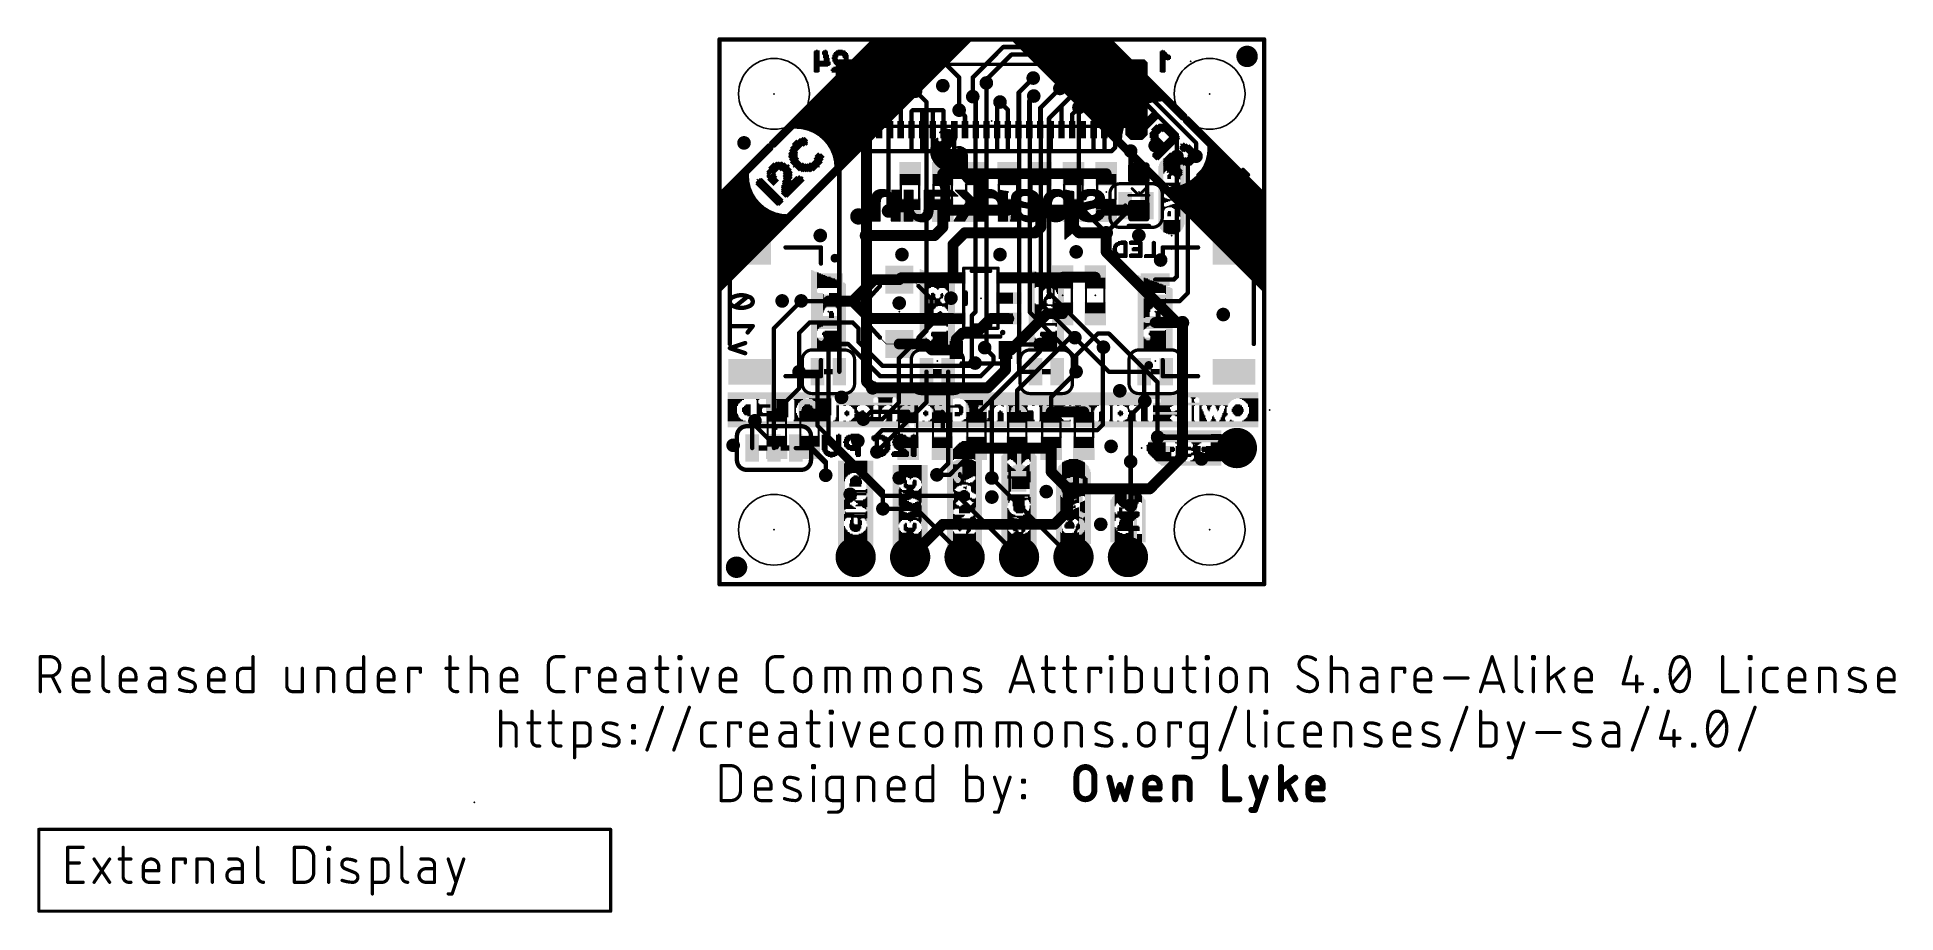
# Model space of a CAD drawing. Extents: x -31.8 to 54.9, y -15.3 to 25.5.
import ezdxf

# ---------------------------------------------------------------- set-up
doc = ezdxf.new("R2010")
doc.units = 0
for name, color, linetype in [('1', 12, 'CONTINUOUS'), ('16', 132, 'CONTINUOUS'), ('17', 110, 'CONTINUOUS'), ('18', 110, 'CONTINUOUS'), ('20', 53, 'CONTINUOUS'), ('21', 41, 'CONTINUOUS'), ('22', 40, 'CONTINUOUS'), ('23', 53, 'CONTINUOUS'), ('24', 53, 'CONTINUOUS'), ('51', 53, 'CONTINUOUS')]:
    doc.layers.add(name, color=color, linetype=linetype)

# ---------------------------------------------------------------- blocks, each defined once
blk = doc.blocks.new('RECT')
blk.add_solid([(-0.5, -0.5), (0.5, -0.5), (-0.5, 0.5), (0.5, 0.5)])
blk = doc.blocks.new('RECT160000X160000R30')
at = {"const_width": 0.15}
blk.add_lwpolyline([(0.425, -0.35), (0.425, 0.35, 0.4142), (0.35, 0.425), (-0.35, 0.425, 0.4142), (-0.425, 0.35), (-0.425, -0.35, 0.4142), (-0.35, -0.425), (0.35, -0.425, 0.4142)], format="xyb", close=True, dxfattribs=at)
blk.add_solid([(-0.3754, -0.3754), (0.3754, -0.3754), (-0.3754, 0.3754), (0.3754, 0.3754)])
blk = doc.blocks.new('PIE')
at = {"const_width": 0.5}
blk.add_lwpolyline([(0, -0.25, 1), (0, 0.25, 1), (0, -0.25)], format="xyb", dxfattribs=at)
blk = doc.blocks.new('ROUNDP')
at = {"const_width": 0.5}
blk.add_lwpolyline([(0, -0.25, 1), (0, 0.25, 1), (0, -0.25)], format="xyb", dxfattribs=at)
blk = doc.blocks.new('ROUNDV')
at = {"const_width": 0.5}
blk.add_lwpolyline([(0, -0.25, 1), (0, 0.25, 1), (0, -0.25)], format="xyb", dxfattribs=at)

msp = doc.modelspace()

# ---------------------------------------------------------------- linework, layer by layer
at = {"layer": '1'}
for points, const_width in [([(0, 25.4), (25.4, 25.4)], 0.2032), ([(0, 0), (0, 25.4)], 0.2032), ([(25.4, 25.4), (25.4, 0)], 0.2032), ([(5.5, 24.29), (5.6, 24.39)], 0.1524), ([(5.5, 20.99), (5.5, 24.29)], 0.1524), ([(5.5, 24.2316), (6.4, 24.2316)], 0.1524), ([(5.594, 24.384), (6.306, 24.384)], 0.1524), ([(5.6, 24.39), (6.3, 24.39)], 0.1524), ([(6.3, 24.39), (6.4, 24.29)], 0.1524), ([(6.4, 24.29), (6.4, 20.99)], 0.1524), ([(19, 24.29), (19.1, 24.39)], 0.1524), ([(19, 20.99), (19, 24.29)], 0.1524), ([(19, 24.2316), (19.9, 24.2316)], 0.1524), ([(19.094, 24.384), (19.806, 24.384)], 0.1524), ([(19.1, 24.39), (19.8, 24.39)], 0.1524), ([(19.8, 24.39), (19.9, 24.29)], 0.1524), ([(19.9, 24.29), (19.9, 20.99)], 0.1524), ([(5.5, 24.0792), (6.4, 24.0792)], 0.1524), ([(5.5, 23.9268), (6.4, 23.9268)], 0.1524), ([(5.5, 23.7744), (6.4, 23.7744)], 0.1524), ([(5.5, 23.622), (6.4, 23.622)], 0.1524), ([(5.5, 23.4696), (6.4, 23.4696)], 0.1524), ([(12.45, 23.364), (12.446, 23.368)], 0.2032), ([(12.45, 21.19), (12.45, 23.364)], 0.2032), ([(13.95, 22.9162), (14.6304, 23.5966)], 0.2032), ([(19, 24.0792), (19.9, 24.0792)], 0.1524), ([(19, 23.9268), (19.9, 23.9268)], 0.1524), ([(19, 23.7744), (19.9, 23.7744)], 0.1524), ([(19, 23.622), (19.9, 23.622)], 0.1524), ([(19, 23.4696), (19.9, 23.4696)], 0.1524), ([(5.5, 23.3172), (6.4, 23.3172)], 0.1524), ([(5.5, 23.1648), (6.4, 23.1648)], 0.1524), ([(5.5, 23.0124), (6.4, 23.0124)], 0.1524), ([(5.5, 22.86), (6.4, 22.86)], 0.1524), ([(5.5, 22.7076), (6.4, 22.7076)], 0.1524), ([(5.5, 22.5552), (6.4, 22.5552)], 0.1524), ([(7.95, 22.276), (6.985, 23.241)], 0.2032), ([(8.45, 22.293), (9.144, 22.987)], 0.2032), ([(11.95, 22.594), (11.811, 22.733)], 0.2032), ([(11.95, 21.19), (11.95, 22.594)], 0.2032), ([(12.95, 22.348), (13.081, 22.479)], 0.2032), ([(13.45, 22.11), (13.081, 22.479)], 0.2032), ([(13.95, 21.19), (13.95, 22.9162)], 0.2032), ([(14.45, 22.5526), (14.6558, 22.7584)], 0.2032), ([(14.45, 21.19), (14.45, 22.5526)], 0.2032), ([(14.95, 22.189), (15.875, 23.114)], 0.2032), ([(16.764, 23.114), (15.95, 22.3)], 0.2032), ([(19, 23.3172), (19.9, 23.3172)], 0.1524), ([(19, 23.1648), (19.9, 23.1648)], 0.1524), ([(19, 23.0124), (19.9, 23.0124)], 0.1524), ([(19, 22.86), (19.9, 22.86)], 0.1524), ([(19, 22.7076), (19.9, 22.7076)], 0.1524), ([(19, 22.5552), (19.9, 22.5552)], 0.1524), ([(5.5, 22.4028), (6.4, 22.4028)], 0.1524), ([(5.5, 22.2504), (6.4, 22.2504)], 0.1524), ([(5.5, 22.098), (6.4, 22.098)], 0.1524), ([(5.5, 21.9456), (6.4, 21.9456)], 0.1524), ([(5.5, 21.7932), (6.4, 21.7932)], 0.1524), ([(5.5, 21.6408), (6.4, 21.6408)], 0.1524), ([(7.45, 21.887), (6.985, 22.352)], 0.2032), ([(7.45, 21.19), (7.45, 21.887)], 0.2032), ([(7.95, 21.19), (7.95, 22.276)], 0.2032), ([(8.45, 21.19), (8.45, 22.293)], 0.2032), ([(8.95, 22.031), (9.017, 22.098)], 0.2032), ([(8.95, 21.19), (8.95, 22.031)], 0.2032), ([(9.017, 22.098), (9.525, 22.098)], 0.2032), ([(9.45, 22.023), (9.525, 22.098)], 0.2032), ([(9.45, 21.19), (9.45, 22.023)], 0.2032), ([(9.525, 22.098), (10.033, 22.098)], 0.2032), ([(9.95, 22.015), (10.033, 22.098)], 0.2032), ([(9.95, 21.19), (9.95, 22.015)], 0.2032), ([(10.033, 22.098), (10.414, 22.098)], 0.2032), ([(10.45, 22.062), (10.414, 22.098)], 0.2032), ([(10.45, 21.19), (10.45, 22.062)], 0.2032), ([(11.45, 21.824), (11.176, 22.098)], 0.2032), ([(11.45, 21.19), (11.45, 21.824)], 0.2032), ([(12.95, 21.19), (12.95, 22.348)], 0.2032), ([(13.45, 21.19), (13.45, 22.11)], 0.2032), ([(14.95, 21.19), (14.95, 22.189)], 0.2032), ([(15.95, 21.19), (15.95, 22.3)], 0.2032), ([(16.45, 21.911), (16.764, 22.225)], 0.2032), ([(16.45, 21.19), (16.45, 21.911)], 0.2032), ([(17.45, 22.022), (17.653, 22.225)], 0.2032), ([(17.45, 21.19), (17.45, 22.022)], 0.2032), ([(17.907, 22.225), (17.653, 22.225)], 0.2032), ([(18.288, 22.225), (17.907, 22.225)], 0.2032), ([(17.95, 22.182), (17.907, 22.225)], 0.2032), ([(17.95, 21.19), (17.95, 22.182)], 0.2032), ([(18.45, 22.063), (18.288, 22.225)], 0.2032), ([(18.45, 21.19), (18.45, 22.063)], 0.2032), ([(19, 22.4028), (19.9, 22.4028)], 0.1524), ([(19, 22.2504), (19.9, 22.2504)], 0.1524), ([(19, 22.098), (19.9, 22.098)], 0.1524), ([(19, 21.9456), (19.9, 21.9456)], 0.1524), ([(19, 21.7932), (19.9, 21.7932)], 0.1524), ([(19, 21.6408), (19.9, 21.6408)], 0.1524), ([(5.5, 21.4884), (6.4, 21.4884)], 0.1524), ([(5.5, 21.336), (6.4, 21.336)], 0.1524), ([(5.5, 21.1836), (6.4, 21.1836)], 0.1524), ([(5.5, 21.0312), (6.4, 21.0312)], 0.1524), ([(5.7, 20.79), (5.5, 20.99)], 0.1524), ([(5.6112, 20.8788), (6.2888, 20.8788)], 0.1524), ([(6.2, 20.79), (5.7, 20.79)], 0.1524), ([(6.4, 20.99), (6.2, 20.79)], 0.1524), ([(6.95, 21.19), (6.95, 20.193)], 0.2032), ([(8.95, 21.19), (8.95, 20.253)], 0.2032), ([(9.45, 21.19), (9.45, 20.268)], 0.2032), ([(9.95, 21.19), (9.95, 20.237)], 0.2032), ([(10.45, 21.19), (10.45, 20.229)], 0.2032), ([(10.95, 21.19), (10.95, 20.221)], 0.2032), ([(12.95, 21.19), (12.95, 20.197)], 0.2032), ([(13.45, 21.19), (13.45, 20.205)], 0.2032), ([(15.45, 21.19), (15.45, 20.237)], 0.2032), ([(17.45, 21.19), (17.45, 20.269)], 0.2032), ([(17.95, 21.19), (17.95, 20.236)], 0.2032), ([(18.45, 20.355), (18.45, 21.19)], 0.2032), ([(19, 21.4884), (19.9, 21.4884)], 0.1524), ([(19, 21.336), (19.9, 21.336)], 0.1524), ([(19, 21.1836), (19.9, 21.1836)], 0.1524), ([(19, 21.0312), (19.9, 21.0312)], 0.1524), ([(19.2, 20.79), (19, 20.99)], 0.1524), ([(19.1112, 20.8788), (19.7888, 20.8788)], 0.1524), ([(19.7, 20.79), (19.2, 20.79)], 0.1524), ([(19.9, 20.99), (19.7, 20.79)], 0.1524), ([(6.95, 20.193), (8.89, 20.193)], 0.2032), ([(8.95, 20.253), (8.89, 20.193)], 0.2032), ([(8.89, 20.193), (9.525, 20.193)], 0.2032), ([(9.45, 20.268), (9.525, 20.193)], 0.2032), ([(9.525, 20.193), (9.906, 20.193)], 0.2032), ([(9.95, 20.237), (9.906, 20.193)], 0.2032), ([(9.906, 20.193), (10.414, 20.193)], 0.2032), ([(10.45, 20.229), (10.414, 20.193)], 0.2032), ([(10.414, 20.193), (10.922, 20.193)], 0.2032), ([(10.95, 20.221), (10.922, 20.193)], 0.2032), ([(10.922, 20.193), (12.954, 20.193)], 0.2032), ([(12.95, 20.197), (12.954, 20.193)], 0.2032), ([(12.954, 20.193), (13.462, 20.193)], 0.2032), ([(13.45, 20.205), (13.462, 20.193)], 0.2032), ([(13.462, 20.193), (15.494, 20.193)], 0.2032), ([(15.45, 20.237), (15.494, 20.193)], 0.2032), ([(15.494, 20.193), (17.526, 20.193)], 0.2032), ([(17.45, 20.269), (17.526, 20.193)], 0.2032), ([(17.526, 20.193), (17.907, 20.193)], 0.2032), ([(17.95, 20.236), (17.907, 20.193)], 0.2032), ([(17.907, 20.193), (18.288, 20.193)], 0.2032), ([(18.288, 20.193), (18.45, 20.355)], 0.2032), ([(19.177, 19.546), (19.177, 20.193)], 0.2032), ([(21.336, 14.351), (21.336, 19.939)], 0.2032), ([(21.844, 19.5707), (22.225, 19.9517)], 0.2032), ([(10.414, 19.138), (11.938, 19.138)], 0.508), ([(11.938, 19.138), (13.462, 19.138)], 0.508), ([(14.986, 19.138), (13.462, 19.138)], 0.508), ([(16.51, 19.138), (14.986, 19.138)], 0.508), ([(18.034, 19.138), (16.51, 19.138)], 0.508), ([(19.558, 19.165), (19.177, 19.546)], 0.2032), ([(21.844, 13.581), (21.844, 19.5707)], 0.2032), ([(7.9257, 17.438), (7.8867, 17.399)], 0.2032), ([(8.89, 17.438), (7.9257, 17.438)], 0.2032), ([(11.938, 17.438), (10.414, 17.438)], 0.508), ([(10.414, 17.438), (10.414, 16.637)], 0.508), ([(13.462, 17.438), (11.938, 17.438)], 0.508), ([(14.986, 17.438), (16.51, 17.438)], 0.508), ([(14.986, 16.637), (14.986, 17.438)], 0.508), ([(16.51, 16.637), (16.51, 17.438)], 0.508), ([(19.531, 17.438), (18.034, 17.438)], 0.508), ([(19.558, 17.411), (19.531, 17.438)], 0.508), ([(10.033, 16.256), (6.858, 16.256)], 0.508), ([(10.414, 16.637), (10.033, 16.256)], 0.508), ([(10.8919, 15.8449), (11.43, 16.383)], 0.508), ([(11.43, 16.383), (14.732, 16.383)], 0.508), ([(14.732, 16.383), (14.986, 16.637)], 0.508), ([(16.764, 16.383), (16.51, 16.637)], 0.508), ([(18.034, 16.383), (16.764, 16.383)], 0.508), ([(10.8919, 14.285), (10.8919, 15.8449)], 0.508), ([(7.215, 14.2), (6.215, 13.2)], 0.508), ([(8.382, 14.2), (7.215, 14.2)], 0.508), ([(8.467, 14.285), (8.382, 14.2)], 0.508), ([(10.8919, 14.285), (8.467, 14.285)], 0.508), ([(15.975, 14.285), (13.4921, 14.285)], 0.508), ([(16.002, 14.312), (15.975, 14.285)], 0.508), ([(16.002, 14.312), (17.526, 14.312)], 0.508), ([(20.32, 14.2), (21.185, 14.2)], 0.2032), ([(21.185, 14.2), (21.336, 14.351)], 0.2032), ([(3.81, 13.208), (3.818, 13.2)], 0.2032), ([(3.818, 13.2), (5.08, 13.2)], 0.2032), ([(5.08, 13.2), (6.215, 13.2)], 0.508), ([(7.03, 12.385), (6.215, 13.2)], 0.508), ([(20.32, 13.2), (21.463, 13.2)], 0.2032), ([(21.463, 13.2), (21.844, 13.581)], 0.2032), ([(3.7084, 11.7094), (4.199, 12.2)], 0.2032), ([(4.199, 12.2), (5.08, 12.2)], 0.2032), ([(5.08, 12.2), (6.215, 12.2)], 0.2032), ([(6.477, 11.938), (6.215, 12.2)], 0.2032), ([(10.8919, 12.385), (7.03, 12.385)], 0.508), ([(11.9576, 11.7036), (12.639, 12.385)], 0.508), ([(12.639, 12.385), (13.4921, 12.385)], 0.508), ([(13.589, 10.922), (15.279, 12.612)], 0.508), ([(15.279, 12.612), (16.002, 12.612)], 0.508), ([(21.582, 12.2), (20.32, 12.2)], 0.508), ([(21.59, 12.192), (21.582, 12.2)], 0.508), ([(21.59, 5.969), (21.59, 12.192)], 0.508), ([(3.7084, 9.906), (3.7084, 11.7094)], 0.2032), ([(5.08, 11.2), (5.9958, 11.2)], 0.2032), ([(5.08, 11.2), (5.08, 8.089)], 0.2032), ([(5.9958, 11.2), (7.5014, 9.6944)], 0.2032), ([(6.477, 11.303), (6.477, 11.938)], 0.2032), ([(7.5954, 10.1846), (6.477, 11.303)], 0.2032), ([(8.382, 11.2), (9.628, 11.2)], 0.508), ([(9.628, 11.2), (9.906, 10.922)], 0.508), ([(11.3226, 11.7036), (11.042, 11.423)], 0.508), ([(11.042, 11.423), (11.042, 10.922)], 0.508), ([(11.3226, 11.7036), (11.9576, 11.7036)], 0.508), ([(16.3449, 11.4935), (13.8811, 9.0297)], 0.2032), ([(14.9479, 11.176), (14.9479, 10.8585)], 0.2032), ([(16.5735, 11.4935), (16.3449, 11.4935)], 0.2032), ([(16.6328, 10.6722), (17.6446, 11.684)], 0.2032), ([(18.161, 11.684), (17.6446, 11.684)], 0.2032), ([(20.4343, 9.4107), (18.161, 11.684)], 0.2032), ([(9.906, 10.922), (11.042, 10.922)], 0.508), ([(11.9177, 10.3116), (11.7907, 10.1846)], 0.2032), ([(12.1276, 8.0382), (14.9479, 10.8585)], 0.2032), ([(12.3673, 11.0287), (12.773, 10.6229)], 0.2032), ([(12.773, 10.6229), (12.773, 10.2949)], 0.2032), ([(13.342, 10.922), (13.342, 9.9963)], 0.508), ([(13.342, 10.922), (13.589, 10.922)], 0.508), ([(16.6328, 9.9102), (16.6328, 10.6722)], 0.2032), ([(17.8816, 11.0236), (17.907, 11.049)], 0.2032), ([(17.8816, 7.4422), (17.8816, 11.0236)], 0.2032), ([(3.7084, 9.1304), (3.7084, 9.906)], 0.2032), ([(7.5014, 9.6944), (12.1726, 9.6944)], 0.2032), ([(11.7907, 10.1846), (7.5954, 10.1846)], 0.2032), ([(12.773, 10.2949), (12.1726, 9.6944)], 0.2032), ([(13.342, 9.9963), (12.5024, 9.1567)], 0.508), ([(15.4686, 8.7206), (16.6328, 9.8848)], 0.2032), ([(16.6328, 9.8848), (16.6328, 9.9102)], 0.2032), ([(2.667, 8.089), (3.7084, 9.1304)], 0.2032), ([(12.5024, 9.1567), (7.1442, 9.1567)], 0.508), ([(13.8811, 9.0297), (13.8811, 8.0382)], 0.2032), ([(15.4686, 8.0382), (15.4686, 8.7206)], 0.2032), ([(20.4343, 6.858), (20.4343, 9.4107)], 0.2032), ([(4.191, 8.089), (5.08, 8.089)], 0.2032), ([(5.08, 8.089), (5.08, 6.604)], 0.2032), ([(6.7056, 7.6962), (7.0476, 8.0382)], 0.2032), ([(8.8011, 8.0382), (7.0476, 8.0382)], 0.2032), ([(10.3886, 8.0382), (10.414, 8.0128)], 0.2032), ([(10.414, 8.0128), (10.414, 7.1882)], 0.2032), ([(11.9761, 8.0382), (12.1276, 8.0382)], 0.2032), ([(16.9926, 8.0382), (15.4686, 8.0382)], 0.508), ([(19.8374, 8.5344), (19.177, 7.874)], 0.2032), ([(19.177, 7.874), (19.177, 5.715)], 0.2032), ([(1.651, 7.405), (1.651, 7.62)], 0.2032), ([(2.667, 6.389), (1.651, 7.405)], 0.2032), ([(7.5946, 7.1882), (7.3406, 6.9342)], 0.2032), ([(7.3406, 6.1722), (7.3406, 6.9342)], 0.2032), ([(7.5946, 7.1882), (10.414, 7.1882)], 0.2032), ([(10.414, 7.1882), (17.6276, 7.1882)], 0.2032), ([(17.6276, 7.1882), (17.8816, 7.4422)], 0.2032), ([(4.191, 6.389), (4.953, 5.627)], 0.2032), ([(5.08, 6.604), (7.5692, 4.1148)], 0.2032), ([(11.9761, 6.3382), (10.7391, 5.1012)], 0.2032), ([(11.9761, 6.3382), (13.8811, 6.3382)], 0.508), ([(13.8811, 6.3382), (15.4686, 6.3382)], 0.508), ([(15.4686, 6.3382), (15.4686, 5.2324)], 0.508), ([(20.828, 5.207), (21.59, 5.969)], 0.508), ([(4.953, 5.627), (4.953, 5.08)], 0.2032), ([(10.7391, 5.1012), (10.1388, 5.1012)], 0.2032), ([(15.4686, 5.2324), (16.256, 4.445)], 0.508), ([(20.066, 4.445), (20.828, 5.207)], 0.508), ([(16.383, 1.27), (12.7, 4.953)], 0.2032), ([(16.256, 4.445), (20.066, 4.445)], 0.508), ([(7.5692, 4.1148), (11.1252, 4.1148)], 0.2032), ([(7.62, 3.5179), (9.1821, 3.5179)], 0.2032), ([(9.1821, 3.5179), (11.43, 1.27)], 0.2032), ([(11.1252, 4.1148), (13.97, 1.27)], 0.2032), ([(19.177, 1.397), (19.177, 3.683)], 0.2032), ([(16.51, 1.27), (16.383, 1.27)], 0.2032), ([(19.05, 1.27), (19.177, 1.397)], 0.2032), ([(25.4, 0), (0, 0)], 0.2032)]:
    msp.add_lwpolyline(points, dxfattribs=dict(at, const_width=const_width))
for points, const_width in [([(0, 25.4508, 1), (0, 25.3492)], 0.1016), ([(0.0508, 25.4, 1), (-0.0508, 25.4)], 0.1016), ([(25.4508, 25.4, 1), (25.3492, 25.4)], 0.1016), ([(25.4, 25.3492, 1), (25.4, 25.4508)], 0.1016), ([(5.5381, 24.29, 1), (5.4619, 24.29)], 0.0762), ([(5.5, 24.2697, 1), (5.5, 24.1935)], 0.0762), ([(5.4731, 24.3169, 1), (5.5269, 24.2631)], 0.0762), ([(5.594, 24.4221, 1), (5.594, 24.3459)], 0.0762), ([(5.6, 24.4281, 1), (5.6, 24.3519)], 0.0762), ([(5.6269, 24.3631, 1), (5.5731, 24.4169)], 0.0762), ([(6.3269, 24.4169, 1), (6.2731, 24.3631)], 0.0762), ([(6.3, 24.3519, 1), (6.3, 24.4281)], 0.0762), ([(6.306, 24.3459, 1), (6.306, 24.4221)], 0.0762), ([(6.4381, 24.29, 1), (6.3619, 24.29)], 0.0762), ([(6.3731, 24.2631, 1), (6.4269, 24.3169)], 0.0762), ([(6.4, 24.1935, 1), (6.4, 24.2697)], 0.0762), ([(19.0381, 24.29, 1), (18.9619, 24.29)], 0.0762), ([(19, 24.2697, 1), (19, 24.1935)], 0.0762), ([(18.9731, 24.3169, 1), (19.0269, 24.2631)], 0.0762), ([(19.094, 24.4221, 1), (19.094, 24.3459)], 0.0762), ([(19.1, 24.4281, 1), (19.1, 24.3519)], 0.0762), ([(19.1269, 24.3631, 1), (19.0731, 24.4169)], 0.0762), ([(19.8269, 24.4169, 1), (19.7731, 24.3631)], 0.0762), ([(19.8, 24.3519, 1), (19.8, 24.4281)], 0.0762), ([(19.806, 24.3459, 1), (19.806, 24.4221)], 0.0762), ([(19.9381, 24.29, 1), (19.8619, 24.29)], 0.0762), ([(19.8731, 24.2631, 1), (19.9269, 24.3169)], 0.0762), ([(19.9, 24.1935, 1), (19.9, 24.2697)], 0.0762), ([(5.5, 24.1173, 1), (5.5, 24.0411)], 0.0762), ([(5.5, 23.9649, 1), (5.5, 23.8887)], 0.0762), ([(5.5, 23.8125, 1), (5.5, 23.7363)], 0.0762), ([(5.5, 23.6601, 1), (5.5, 23.5839)], 0.0762), ([(5.5, 23.5077, 1), (5.5, 23.4315)], 0.0762), ([(6.4, 24.0411, 1), (6.4, 24.1173)], 0.0762), ([(6.4, 23.8887, 1), (6.4, 23.9649)], 0.0762), ([(6.4, 23.7363, 1), (6.4, 23.8125)], 0.0762), ([(6.4, 23.5839, 1), (6.4, 23.6601)], 0.0762), ([(6.4, 23.4315, 1), (6.4, 23.5077)], 0.0762), ([(12.4819, 23.4039, 1), (12.4101, 23.3321)], 0.1016), ([(12.5008, 23.364, 1), (12.3992, 23.364)], 0.1016), ([(12.4141, 23.3281, 1), (12.4859, 23.3999)], 0.1016), ([(14.6663, 23.5607, 1), (14.5945, 23.6325)], 0.1016), ([(19, 24.1173, 1), (19, 24.0411)], 0.0762), ([(19, 23.9649, 1), (19, 23.8887)], 0.0762), ([(19, 23.8125, 1), (19, 23.7363)], 0.0762), ([(19, 23.6601, 1), (19, 23.5839)], 0.0762), ([(19, 23.5077, 1), (19, 23.4315)], 0.0762), ([(19.9, 24.0411, 1), (19.9, 24.1173)], 0.0762), ([(19.9, 23.8887, 1), (19.9, 23.9649)], 0.0762), ([(19.9, 23.7363, 1), (19.9, 23.8125)], 0.0762), ([(19.9, 23.5839, 1), (19.9, 23.6601)], 0.0762), ([(19.9, 23.4315, 1), (19.9, 23.5077)], 0.0762), ([(5.5, 23.3553, 1), (5.5, 23.2791)], 0.0762), ([(5.5, 23.2029, 1), (5.5, 23.1267)], 0.0762), ([(5.5, 23.0505, 1), (5.5, 22.9743)], 0.0762), ([(5.5, 22.8981, 1), (5.5, 22.8219)], 0.0762), ([(5.5, 22.7457, 1), (5.5, 22.6695)], 0.0762), ([(5.5, 22.5933, 1), (5.5, 22.5171)], 0.0762), ([(6.4, 23.2791, 1), (6.4, 23.3553)], 0.0762), ([(6.4, 23.1267, 1), (6.4, 23.2029)], 0.0762), ([(6.4, 22.9743, 1), (6.4, 23.0505)], 0.0762), ([(6.4, 22.8219, 1), (6.4, 22.8981)], 0.0762), ([(6.4, 22.6695, 1), (6.4, 22.7457)], 0.0762), ([(6.4, 22.5171, 1), (6.4, 22.5933)], 0.0762), ([(7.0209, 23.2769, 1), (6.9491, 23.2051)], 0.1016), ([(9.1799, 22.9511, 1), (9.1081, 23.0229)], 0.1016), ([(11.8469, 22.7689, 1), (11.7751, 22.6971)], 0.1016), ([(12.0008, 22.594, 1), (11.8992, 22.594)], 0.1016), ([(11.9141, 22.5581, 1), (11.9859, 22.6299)], 0.1016), ([(13.1169, 22.5149, 1), (13.0451, 22.4431)], 0.1016), ([(13.1169, 22.4431, 1), (13.0451, 22.5149)], 0.1016), ([(14.0008, 22.9162, 1), (13.8992, 22.9162)], 0.1016), ([(13.9141, 22.9521, 1), (13.9859, 22.8803)], 0.1016), ([(14.5008, 22.5526, 1), (14.3992, 22.5526)], 0.1016), ([(14.4141, 22.5885, 1), (14.4859, 22.5167)], 0.1016), ([(14.6917, 22.7225, 1), (14.6199, 22.7943)], 0.1016), ([(15.9109, 23.0781, 1), (15.8391, 23.1499)], 0.1016), ([(16.7999, 23.0781, 1), (16.7281, 23.1499)], 0.1016), ([(19, 23.3553, 1), (19, 23.2791)], 0.0762), ([(19, 23.2029, 1), (19, 23.1267)], 0.0762), ([(19, 23.0505, 1), (19, 22.9743)], 0.0762), ([(19, 22.8981, 1), (19, 22.8219)], 0.0762), ([(19, 22.7457, 1), (19, 22.6695)], 0.0762), ([(19, 22.5933, 1), (19, 22.5171)], 0.0762), ([(19.9, 23.2791, 1), (19.9, 23.3553)], 0.0762), ([(19.9, 23.1267, 1), (19.9, 23.2029)], 0.0762), ([(19.9, 22.9743, 1), (19.9, 23.0505)], 0.0762), ([(19.9, 22.8219, 1), (19.9, 22.8981)], 0.0762), ([(19.9, 22.6695, 1), (19.9, 22.7457)], 0.0762), ([(19.9, 22.5171, 1), (19.9, 22.5933)], 0.0762), ([(5.5, 22.4409, 1), (5.5, 22.3647)], 0.0762), ([(5.5, 22.2885, 1), (5.5, 22.2123)], 0.0762), ([(5.5, 22.1361, 1), (5.5, 22.0599)], 0.0762), ([(5.5, 21.9837, 1), (5.5, 21.9075)], 0.0762), ([(5.5, 21.8313, 1), (5.5, 21.7551)], 0.0762), ([(5.5, 21.6789, 1), (5.5, 21.6027)], 0.0762), ([(6.4, 22.3647, 1), (6.4, 22.4409)], 0.0762), ([(6.4, 22.2123, 1), (6.4, 22.2885)], 0.0762), ([(6.4, 22.0599, 1), (6.4, 22.1361)], 0.0762), ([(6.4, 21.9075, 1), (6.4, 21.9837)], 0.0762), ([(6.4, 21.7551, 1), (6.4, 21.8313)], 0.0762), ([(6.4, 21.6027, 1), (6.4, 21.6789)], 0.0762), ([(7.0209, 22.3879, 1), (6.9491, 22.3161)], 0.1016), ([(7.5008, 21.887, 1), (7.3992, 21.887)], 0.1016), ([(7.4141, 21.8511, 1), (7.4859, 21.9229)], 0.1016), ([(8.0008, 22.276, 1), (7.8992, 22.276)], 0.1016), ([(7.9141, 22.2401, 1), (7.9859, 22.3119)], 0.1016), ([(8.5008, 22.293, 1), (8.3992, 22.293)], 0.1016), ([(8.4141, 22.3289, 1), (8.4859, 22.2571)], 0.1016), ([(9.0008, 22.031, 1), (8.8992, 22.031)], 0.1016), ([(8.9141, 22.0669, 1), (8.9859, 21.9951)], 0.1016), ([(9.017, 22.1488, 1), (9.017, 22.0472)], 0.1016), ([(9.0529, 22.0621, 1), (8.9811, 22.1339)], 0.1016), ([(9.5008, 22.023, 1), (9.3992, 22.023)], 0.1016), ([(9.4141, 22.0589, 1), (9.4859, 21.9871)], 0.1016), ([(9.525, 22.1488, 1), (9.525, 22.0472)], 0.1016), ([(9.5609, 22.0621, 1), (9.4891, 22.1339)], 0.1016), ([(9.525, 22.0472, 1), (9.525, 22.1488)], 0.1016), ([(10.0008, 22.015, 1), (9.8992, 22.015)], 0.1016), ([(9.9141, 22.0509, 1), (9.9859, 21.9791)], 0.1016), ([(10.033, 22.1488, 1), (10.033, 22.0472)], 0.1016), ([(10.0689, 22.0621, 1), (9.9971, 22.1339)], 0.1016), ([(10.033, 22.0472, 1), (10.033, 22.1488)], 0.1016), ([(10.4499, 22.1339, 1), (10.3781, 22.0621)], 0.1016), ([(10.5008, 22.062, 1), (10.3992, 22.062)], 0.1016), ([(10.414, 22.0472, 1), (10.414, 22.1488)], 0.1016), ([(10.4141, 22.0261, 1), (10.4859, 22.0979)], 0.1016), ([(11.2119, 22.1339, 1), (11.1401, 22.0621)], 0.1016), ([(11.5008, 21.824, 1), (11.3992, 21.824)], 0.1016), ([(11.4141, 21.7881, 1), (11.4859, 21.8599)], 0.1016), ([(13.0008, 22.348, 1), (12.8992, 22.348)], 0.1016), ([(12.9141, 22.3839, 1), (12.9859, 22.3121)], 0.1016), ([(13.5008, 22.11, 1), (13.3992, 22.11)], 0.1016), ([(13.4141, 22.0741, 1), (13.4859, 22.1459)], 0.1016), ([(15.0008, 22.189, 1), (14.8992, 22.189)], 0.1016), ([(14.9141, 22.2249, 1), (14.9859, 22.1531)], 0.1016), ([(16.0008, 22.3, 1), (15.8992, 22.3)], 0.1016), ([(15.9141, 22.3359, 1), (15.9859, 22.2641)], 0.1016), ([(16.5008, 21.911, 1), (16.3992, 21.911)], 0.1016), ([(16.4141, 21.9469, 1), (16.4859, 21.8751)], 0.1016), ([(16.7999, 22.1891, 1), (16.7281, 22.2609)], 0.1016), ([(17.5008, 22.022, 1), (17.3992, 22.022)], 0.1016), ([(17.4141, 22.0579, 1), (17.4859, 21.9861)], 0.1016), ([(17.653, 22.2758, 1), (17.653, 22.1742)], 0.1016), ([(17.6889, 22.1891, 1), (17.6171, 22.2609)], 0.1016), ([(17.907, 22.2758, 1), (17.907, 22.1742)], 0.1016), ([(17.9429, 22.2609, 1), (17.8711, 22.1891)], 0.1016), ([(18.0008, 22.182, 1), (17.8992, 22.182)], 0.1016), ([(17.907, 22.1742, 1), (17.907, 22.2758)], 0.1016), ([(17.9141, 22.1461, 1), (17.9859, 22.2179)], 0.1016), ([(18.3239, 22.2609, 1), (18.2521, 22.1891)], 0.1016), ([(18.288, 22.1742, 1), (18.288, 22.2758)], 0.1016), ([(18.5008, 22.063, 1), (18.3992, 22.063)], 0.1016), ([(18.4141, 22.0271, 1), (18.4859, 22.0989)], 0.1016), ([(19, 22.4409, 1), (19, 22.3647)], 0.0762), ([(19, 22.2885, 1), (19, 22.2123)], 0.0762), ([(19, 22.1361, 1), (19, 22.0599)], 0.0762), ([(19, 21.9837, 1), (19, 21.9075)], 0.0762), ([(19, 21.8313, 1), (19, 21.7551)], 0.0762), ([(19, 21.6789, 1), (19, 21.6027)], 0.0762), ([(19.9, 22.3647, 1), (19.9, 22.4409)], 0.0762), ([(19.9, 22.2123, 1), (19.9, 22.2885)], 0.0762), ([(19.9, 22.0599, 1), (19.9, 22.1361)], 0.0762), ([(19.9, 21.9075, 1), (19.9, 21.9837)], 0.0762), ([(19.9, 21.7551, 1), (19.9, 21.8313)], 0.0762), ([(19.9, 21.6027, 1), (19.9, 21.6789)], 0.0762), ([(5.5, 21.5265, 1), (5.5, 21.4503)], 0.0762), ([(5.5, 21.3741, 1), (5.5, 21.2979)], 0.0762), ([(5.5, 21.2217, 1), (5.5, 21.1455)], 0.0762), ([(5.5, 21.0693, 1), (5.5, 20.9931)], 0.0762), ([(5.4619, 20.99, 1), (5.5381, 20.99)], 0.0762), ([(5.5269, 21.0169, 1), (5.4731, 20.9631)], 0.0762), ([(5.6112, 20.9169, 1), (5.6112, 20.8407)], 0.0762), ([(5.7, 20.8281, 1), (5.7, 20.7519)], 0.0762), ([(5.6731, 20.7631, 1), (5.7269, 20.8169)], 0.0762), ([(6.1731, 20.8169, 1), (6.2269, 20.7631)], 0.0762), ([(6.2, 20.7519, 1), (6.2, 20.8281)], 0.0762), ([(6.2888, 20.8407, 1), (6.2888, 20.9169)], 0.0762), ([(6.3619, 20.99, 1), (6.4381, 20.99)], 0.0762), ([(6.4269, 20.9631, 1), (6.3731, 21.0169)], 0.0762), ([(6.4, 21.4503, 1), (6.4, 21.5265)], 0.0762), ([(6.4, 21.2979, 1), (6.4, 21.3741)], 0.0762), ([(6.4, 21.1455, 1), (6.4, 21.2217)], 0.0762), ([(6.4, 20.9931, 1), (6.4, 21.0693)], 0.0762), ([(7.0008, 21.19, 1), (6.8992, 21.19)], 0.1016), ([(7.3992, 21.19, 1), (7.5008, 21.19)], 0.1016), ([(7.8992, 21.19, 1), (8.0008, 21.19)], 0.1016), ([(8.3992, 21.19, 1), (8.5008, 21.19)], 0.1016), ([(9.0008, 21.19, 1), (8.8992, 21.19)], 0.1016), ([(8.8992, 21.19, 1), (9.0008, 21.19)], 0.1016), ([(9.5008, 21.19, 1), (9.3992, 21.19)], 0.1016), ([(9.3992, 21.19, 1), (9.5008, 21.19)], 0.1016), ([(10.0008, 21.19, 1), (9.8992, 21.19)], 0.1016), ([(9.8992, 21.19, 1), (10.0008, 21.19)], 0.1016), ([(10.5008, 21.19, 1), (10.3992, 21.19)], 0.1016), ([(10.3992, 21.19, 1), (10.5008, 21.19)], 0.1016), ([(11.0008, 21.19, 1), (10.8992, 21.19)], 0.1016), ([(11.3992, 21.19, 1), (11.5008, 21.19)], 0.1016), ([(11.8992, 21.19, 1), (12.0008, 21.19)], 0.1016), ([(12.3992, 21.19, 1), (12.5008, 21.19)], 0.1016), ([(13.0008, 21.19, 1), (12.8992, 21.19)], 0.1016), ([(12.8992, 21.19, 1), (13.0008, 21.19)], 0.1016), ([(13.5008, 21.19, 1), (13.3992, 21.19)], 0.1016), ([(13.3992, 21.19, 1), (13.5008, 21.19)], 0.1016), ([(13.8992, 21.19, 1), (14.0008, 21.19)], 0.1016), ([(14.3992, 21.19, 1), (14.5008, 21.19)], 0.1016), ([(14.8992, 21.19, 1), (15.0008, 21.19)], 0.1016), ([(15.5008, 21.19, 1), (15.3992, 21.19)], 0.1016), ([(15.8992, 21.19, 1), (16.0008, 21.19)], 0.1016), ([(16.3992, 21.19, 1), (16.5008, 21.19)], 0.1016), ([(17.5008, 21.19, 1), (17.3992, 21.19)], 0.1016), ([(17.3992, 21.19, 1), (17.5008, 21.19)], 0.1016), ([(18.0008, 21.19, 1), (17.8992, 21.19)], 0.1016), ([(17.8992, 21.19, 1), (18.0008, 21.19)], 0.1016), ([(18.5008, 21.19, 1), (18.3992, 21.19)], 0.1016), ([(18.3992, 21.19, 1), (18.5008, 21.19)], 0.1016), ([(19, 21.5265, 1), (19, 21.4503)], 0.0762), ([(19, 21.3741, 1), (19, 21.2979)], 0.0762), ([(19, 21.2217, 1), (19, 21.1455)], 0.0762), ([(19, 21.0693, 1), (19, 20.9931)], 0.0762), ([(18.9619, 20.99, 1), (19.0381, 20.99)], 0.0762), ([(19.0269, 21.0169, 1), (18.9731, 20.9631)], 0.0762), ([(19.1112, 20.9169, 1), (19.1112, 20.8407)], 0.0762), ([(19.2, 20.8281, 1), (19.2, 20.7519)], 0.0762), ([(19.1731, 20.7631, 1), (19.2269, 20.8169)], 0.0762), ([(19.6731, 20.8169, 1), (19.7269, 20.7631)], 0.0762), ([(19.7, 20.7519, 1), (19.7, 20.8281)], 0.0762), ([(19.7888, 20.8407, 1), (19.7888, 20.9169)], 0.0762), ([(19.8619, 20.99, 1), (19.9381, 20.99)], 0.0762), ([(19.9269, 20.9631, 1), (19.8731, 21.0169)], 0.0762), ([(19.9, 21.4503, 1), (19.9, 21.5265)], 0.0762), ([(19.9, 21.2979, 1), (19.9, 21.3741)], 0.0762), ([(19.9, 21.1455, 1), (19.9, 21.2217)], 0.0762), ([(19.9, 20.9931, 1), (19.9, 21.0693)], 0.0762), ([(6.95, 20.2438, 1), (6.95, 20.1422)], 0.1016), ([(6.8992, 20.193, 1), (7.0008, 20.193)], 0.1016), ([(8.89, 20.2438, 1), (8.89, 20.1422)], 0.1016), ([(8.8541, 20.2289, 1), (8.9259, 20.1571)], 0.1016), ([(8.89, 20.1422, 1), (8.89, 20.2438)], 0.1016), ([(8.8992, 20.253, 1), (9.0008, 20.253)], 0.1016), ([(8.9859, 20.2171, 1), (8.9141, 20.2889)], 0.1016), ([(9.4859, 20.3039, 1), (9.4141, 20.2321)], 0.1016), ([(9.3992, 20.268, 1), (9.5008, 20.268)], 0.1016), ([(9.525, 20.2438, 1), (9.525, 20.1422)], 0.1016), ([(9.4891, 20.1571, 1), (9.5609, 20.2289)], 0.1016), ([(9.525, 20.1422, 1), (9.525, 20.2438)], 0.1016), ([(9.906, 20.2438, 1), (9.906, 20.1422)], 0.1016), ([(9.8701, 20.2289, 1), (9.9419, 20.1571)], 0.1016), ([(9.8992, 20.237, 1), (10.0008, 20.237)], 0.1016), ([(9.906, 20.1422, 1), (9.906, 20.2438)], 0.1016), ([(9.9859, 20.2011, 1), (9.9141, 20.2729)], 0.1016), ([(10.414, 20.2438, 1), (10.414, 20.1422)], 0.1016), ([(10.3781, 20.2289, 1), (10.4499, 20.1571)], 0.1016), ([(10.3992, 20.229, 1), (10.5008, 20.229)], 0.1016), ([(10.414, 20.1422, 1), (10.414, 20.2438)], 0.1016), ([(10.4859, 20.1931, 1), (10.4141, 20.2649)], 0.1016), ([(10.922, 20.2438, 1), (10.922, 20.1422)], 0.1016), ([(10.8861, 20.2289, 1), (10.9579, 20.1571)], 0.1016), ([(10.8992, 20.221, 1), (11.0008, 20.221)], 0.1016), ([(10.9859, 20.1851, 1), (10.9141, 20.2569)], 0.1016), ([(10.922, 20.1422, 1), (10.922, 20.2438)], 0.1016), ([(12.9859, 20.2329, 1), (12.9141, 20.1611)], 0.1016), ([(12.8992, 20.197, 1), (13.0008, 20.197)], 0.1016), ([(12.954, 20.2438, 1), (12.954, 20.1422)], 0.1016), ([(12.9181, 20.1571, 1), (12.9899, 20.2289)], 0.1016), ([(12.954, 20.1422, 1), (12.954, 20.2438)], 0.1016), ([(13.4859, 20.2409, 1), (13.4141, 20.1691)], 0.1016), ([(13.3992, 20.205, 1), (13.5008, 20.205)], 0.1016), ([(13.462, 20.2438, 1), (13.462, 20.1422)], 0.1016), ([(13.4261, 20.1571, 1), (13.4979, 20.2289)], 0.1016), ([(13.462, 20.1422, 1), (13.462, 20.2438)], 0.1016), ([(15.4859, 20.2729, 1), (15.4141, 20.2011)], 0.1016), ([(15.3992, 20.237, 1), (15.5008, 20.237)], 0.1016), ([(15.494, 20.2438, 1), (15.494, 20.1422)], 0.1016), ([(15.4581, 20.1571, 1), (15.5299, 20.2289)], 0.1016), ([(15.494, 20.1422, 1), (15.494, 20.2438)], 0.1016), ([(17.4859, 20.3049, 1), (17.4141, 20.2331)], 0.1016), ([(17.3992, 20.269, 1), (17.5008, 20.269)], 0.1016), ([(17.526, 20.2438, 1), (17.526, 20.1422)], 0.1016), ([(17.4901, 20.1571, 1), (17.5619, 20.2289)], 0.1016), ([(17.526, 20.1422, 1), (17.526, 20.2438)], 0.1016), ([(17.907, 20.2438, 1), (17.907, 20.1422)], 0.1016), ([(17.8711, 20.2289, 1), (17.9429, 20.1571)], 0.1016), ([(17.8992, 20.236, 1), (18.0008, 20.236)], 0.1016), ([(17.907, 20.1422, 1), (17.907, 20.2438)], 0.1016), ([(17.9859, 20.2001, 1), (17.9141, 20.2719)], 0.1016), ([(18.2521, 20.2289, 1), (18.3239, 20.1571)], 0.1016), ([(18.288, 20.1422, 1), (18.288, 20.2438)], 0.1016), ([(18.3992, 20.355, 1), (18.5008, 20.355)], 0.1016), ([(18.4859, 20.3191, 1), (18.4141, 20.3909)], 0.1016), ([(19.2278, 20.193, 1), (19.1262, 20.193)], 0.1016), ([(21.3868, 19.939, 1), (21.2852, 19.939)], 0.1016), ([(22.2609, 19.9158, 1), (22.1891, 19.9876)], 0.1016), ([(10.414, 19.265, 1), (10.414, 19.011)], 0.254), ([(11.938, 19.265, 1), (11.938, 19.011)], 0.254), ([(11.938, 19.011, 1), (11.938, 19.265)], 0.254), ([(13.462, 19.265, 1), (13.462, 19.011)], 0.254), ([(13.462, 19.011, 1), (13.462, 19.265)], 0.254), ([(14.986, 19.265, 1), (14.986, 19.011)], 0.254), ([(14.986, 19.011, 1), (14.986, 19.265)], 0.254), ([(16.51, 19.265, 1), (16.51, 19.011)], 0.254), ([(16.51, 19.011, 1), (16.51, 19.265)], 0.254), ([(18.034, 19.011, 1), (18.034, 19.265)], 0.254), ([(19.2129, 19.5819, 1), (19.1411, 19.5101)], 0.1016), ([(19.1262, 19.546, 1), (19.2278, 19.546)], 0.1016), ([(19.5221, 19.1291, 1), (19.5939, 19.2009)], 0.1016), ([(21.8948, 19.5707, 1), (21.7932, 19.5707)], 0.1016), ([(21.8081, 19.6066, 1), (21.8799, 19.5348)], 0.1016), ([(7.8508, 17.4349, 1), (7.9226, 17.3631)], 0.1016), ([(7.9257, 17.4888, 1), (7.9257, 17.3872)], 0.1016), ([(7.9616, 17.4021, 1), (7.8898, 17.4739)], 0.1016), ([(8.89, 17.3872, 1), (8.89, 17.4888)], 0.1016), ([(10.414, 17.565, 1), (10.414, 17.311)], 0.254), ([(10.541, 17.438, 1), (10.287, 17.438)], 0.254), ([(11.938, 17.565, 1), (11.938, 17.311)], 0.254), ([(11.938, 17.311, 1), (11.938, 17.565)], 0.254), ([(13.462, 17.311, 1), (13.462, 17.565)], 0.254), ([(14.986, 17.565, 1), (14.986, 17.311)], 0.254), ([(15.113, 17.438, 1), (14.859, 17.438)], 0.254), ([(16.637, 17.438, 1), (16.383, 17.438)], 0.254), ([(16.51, 17.311, 1), (16.51, 17.565)], 0.254), ([(18.034, 17.565, 1), (18.034, 17.311)], 0.254), ([(19.6208, 17.5278, 1), (19.4412, 17.3482)], 0.254), ([(19.4682, 17.3212, 1), (19.6478, 17.5008)], 0.254), ([(19.531, 17.311, 1), (19.531, 17.565)], 0.254), ([(6.858, 16.383, 1), (6.858, 16.129)], 0.254), ([(9.9432, 16.3458, 1), (10.1228, 16.1662)], 0.254), ([(10.033, 16.129, 1), (10.033, 16.383)], 0.254), ([(10.287, 16.637, 1), (10.541, 16.637)], 0.254), ([(10.5038, 16.5472, 1), (10.3242, 16.7268)], 0.254), ([(11.43, 16.51, 1), (11.43, 16.256)], 0.254), ([(11.5198, 16.2932, 1), (11.3402, 16.4728)], 0.254), ([(14.6422, 16.4728, 1), (14.8218, 16.2932)], 0.254), ([(14.732, 16.256, 1), (14.732, 16.51)], 0.254), ([(14.859, 16.637, 1), (15.113, 16.637)], 0.254), ([(15.0758, 16.5472, 1), (14.8962, 16.7268)], 0.254), ([(16.5998, 16.7268, 1), (16.4202, 16.5472)], 0.254), ([(16.383, 16.637, 1), (16.637, 16.637)], 0.254), ([(16.764, 16.51, 1), (16.764, 16.256)], 0.254), ([(16.6742, 16.2932, 1), (16.8538, 16.4728)], 0.254), ([(18.034, 16.256, 1), (18.034, 16.51)], 0.254), ([(11.0189, 15.8449, 1), (10.7649, 15.8449)], 0.254), ([(10.8021, 15.9347, 1), (10.9817, 15.7551)], 0.254), ([(7.215, 14.327, 1), (7.215, 14.073)], 0.254), ([(7.3048, 14.1102, 1), (7.1252, 14.2898)], 0.254), ([(8.2922, 14.2898, 1), (8.4718, 14.1102)], 0.254), ([(8.467, 14.412, 1), (8.467, 14.158)], 0.254), ([(8.5568, 14.1952, 1), (8.3772, 14.3748)], 0.254), ([(8.382, 14.073, 1), (8.382, 14.327)], 0.254), ([(10.7649, 14.285, 1), (11.0189, 14.285)], 0.254), ([(10.8919, 14.158, 1), (10.8919, 14.412)], 0.254), ([(13.4921, 14.412, 1), (13.4921, 14.158)], 0.254), ([(15.8852, 14.3748, 1), (16.0648, 14.1952)], 0.254), ([(16.002, 14.439, 1), (16.002, 14.185)], 0.254), ([(16.0918, 14.2222, 1), (15.9122, 14.4018)], 0.254), ([(15.975, 14.158, 1), (15.975, 14.412)], 0.254), ([(17.526, 14.185, 1), (17.526, 14.439)], 0.254), ([(20.32, 14.2508, 1), (20.32, 14.1492)], 0.1016), ([(21.1491, 14.2359, 1), (21.2209, 14.1641)], 0.1016), ([(21.185, 14.1492, 1), (21.185, 14.2508)], 0.1016), ([(21.2852, 14.351, 1), (21.3868, 14.351)], 0.1016), ([(21.3719, 14.3151, 1), (21.3001, 14.3869)], 0.1016), ([(3.8459, 13.2439, 1), (3.7741, 13.1721)], 0.1016), ([(3.818, 13.2508, 1), (3.818, 13.1492)], 0.1016), ([(3.7821, 13.1641, 1), (3.8539, 13.2359)], 0.1016), ([(5.08, 13.327, 1), (5.08, 13.073)], 0.254), ([(5.08, 13.1492, 1), (5.08, 13.2508)], 0.1016), ([(6.3048, 13.2898, 1), (6.1252, 13.1102)], 0.254), ([(6.1252, 13.2898, 1), (6.3048, 13.1102)], 0.254), ([(6.215, 13.073, 1), (6.215, 13.327)], 0.254), ([(20.32, 13.2508, 1), (20.32, 13.1492)], 0.1016), ([(21.4271, 13.2359, 1), (21.4989, 13.1641)], 0.1016), ([(21.463, 13.1492, 1), (21.463, 13.2508)], 0.1016), ([(21.7932, 13.581, 1), (21.8948, 13.581)], 0.1016), ([(21.8799, 13.5451, 1), (21.8081, 13.6169)], 0.1016), ([(4.199, 12.2508, 1), (4.199, 12.1492)], 0.1016), ([(4.2349, 12.1641, 1), (4.1631, 12.2359)], 0.1016), ([(5.08, 12.2508, 1), (5.08, 12.1492)], 0.1016), ([(5.08, 12.1492, 1), (5.08, 12.2508)], 0.1016), ([(6.2509, 12.2359, 1), (6.1791, 12.1641)], 0.1016), ([(6.215, 12.1492, 1), (6.215, 12.2508)], 0.1016), ([(7.03, 12.512, 1), (7.03, 12.258)], 0.254), ([(6.9402, 12.2952, 1), (7.1198, 12.4748)], 0.254), ([(10.8919, 12.258, 1), (10.8919, 12.512)], 0.254), ([(12.639, 12.512, 1), (12.639, 12.258)], 0.254), ([(12.7288, 12.2952, 1), (12.5492, 12.4748)], 0.254), ([(13.4921, 12.258, 1), (13.4921, 12.512)], 0.254), ([(15.279, 12.739, 1), (15.279, 12.485)], 0.254), ([(15.3688, 12.5222, 1), (15.1892, 12.7018)], 0.254), ([(16.002, 12.485, 1), (16.002, 12.739)], 0.254), ([(20.32, 12.327, 1), (20.32, 12.073)], 0.254), ([(21.6718, 12.2898, 1), (21.4922, 12.1102)], 0.254), ([(21.717, 12.192, 1), (21.463, 12.192)], 0.254), ([(21.5002, 12.1022, 1), (21.6798, 12.2818)], 0.254), ([(21.582, 12.073, 1), (21.582, 12.327)], 0.254), ([(3.7592, 11.7094, 1), (3.6576, 11.7094)], 0.1016), ([(3.6725, 11.7453, 1), (3.7443, 11.6735)], 0.1016), ([(5.08, 11.2508, 1), (5.08, 11.1492)], 0.1016), ([(5.1308, 11.2, 1), (5.0292, 11.2)], 0.1016), ([(6.0317, 11.2359, 1), (5.9599, 11.1641)], 0.1016), ([(5.9958, 11.1492, 1), (5.9958, 11.2508)], 0.1016), ([(6.5278, 11.938, 1), (6.4262, 11.938)], 0.1016), ([(6.5129, 11.3389, 1), (6.4411, 11.2671)], 0.1016), ([(6.4262, 11.303, 1), (6.5278, 11.303)], 0.1016), ([(6.4411, 11.9021, 1), (6.5129, 11.9739)], 0.1016), ([(8.382, 11.327, 1), (8.382, 11.073)], 0.254), ([(9.7178, 11.2898, 1), (9.5382, 11.1102)], 0.254), ([(9.628, 11.073, 1), (9.628, 11.327)], 0.254), ([(11.169, 11.423, 1), (10.915, 11.423)], 0.254), ([(10.9522, 11.5128, 1), (11.1318, 11.3332)], 0.254), ([(11.3226, 11.8306, 1), (11.3226, 11.5766)], 0.254), ([(11.4124, 11.6138, 1), (11.2328, 11.7934)], 0.254), ([(11.8678, 11.7934, 1), (12.0474, 11.6138)], 0.254), ([(11.9576, 11.5766, 1), (11.9576, 11.8306)], 0.254), ([(14.9987, 11.176, 1), (14.8971, 11.176)], 0.1016), ([(16.3449, 11.5443, 1), (16.3449, 11.4427)], 0.1016), ([(16.3808, 11.4576, 1), (16.309, 11.5294)], 0.1016), ([(16.5735, 11.4427, 1), (16.5735, 11.5443)], 0.1016), ([(17.6446, 11.7348, 1), (17.6446, 11.6332)], 0.1016), ([(17.6805, 11.6481, 1), (17.6087, 11.7199)], 0.1016), ([(18.1969, 11.7199, 1), (18.1251, 11.6481)], 0.1016), ([(18.161, 11.6332, 1), (18.161, 11.7348)], 0.1016), ([(9.906, 11.049, 1), (9.906, 10.795)], 0.254), ([(9.8162, 10.8322, 1), (9.9958, 11.0118)], 0.254), ([(10.915, 10.922, 1), (11.169, 10.922)], 0.254), ([(11.042, 10.795, 1), (11.042, 11.049)], 0.254), ([(11.9536, 10.2757, 1), (11.8818, 10.3475)], 0.1016), ([(12.4032, 11.0646, 1), (12.3313, 10.9928)], 0.1016), ([(12.8238, 10.6229, 1), (12.7222, 10.6229)], 0.1016), ([(12.7371, 10.587, 1), (12.8089, 10.6589)], 0.1016), ([(13.469, 10.922, 1), (13.215, 10.922)], 0.254), ([(13.342, 11.049, 1), (13.342, 10.795)], 0.254), ([(13.4992, 11.0118, 1), (13.6788, 10.8322)], 0.254), ([(13.589, 10.795, 1), (13.589, 11.049)], 0.254), ([(14.8971, 10.8585, 1), (14.9987, 10.8585)], 0.1016), ([(14.9838, 10.8226, 1), (14.912, 10.8944)], 0.1016), ([(16.6836, 10.6722, 1), (16.582, 10.6722)], 0.1016), ([(16.5969, 10.7081, 1), (16.6687, 10.6363)], 0.1016), ([(17.9324, 11.0236, 1), (17.8308, 11.0236)], 0.1016), ([(17.8457, 11.0595, 1), (17.9175, 10.9877)], 0.1016), ([(17.9429, 11.0131, 1), (17.8711, 11.0849)], 0.1016), ([(3.7592, 9.906, 1), (3.6576, 9.906)], 0.1016), ([(3.6576, 9.906, 1), (3.7592, 9.906)], 0.1016), ([(7.5014, 9.7452, 1), (7.5014, 9.6436)], 0.1016), ([(7.4655, 9.6585, 1), (7.5373, 9.7303)], 0.1016), ([(7.5954, 10.2354, 1), (7.5954, 10.1338)], 0.1016), ([(7.5595, 10.1487, 1), (7.6313, 10.2205)], 0.1016), ([(11.7548, 10.2205, 1), (11.8266, 10.1487)], 0.1016), ([(11.7907, 10.1338, 1), (11.7907, 10.2354)], 0.1016), ([(12.1366, 9.7303, 1), (12.2085, 9.6585)], 0.1016), ([(12.1726, 9.6436, 1), (12.1726, 9.7452)], 0.1016), ([(12.7222, 10.2949, 1), (12.8238, 10.2949)], 0.1016), ([(12.8089, 10.2589, 1), (12.7371, 10.3308)], 0.1016), ([(13.215, 9.9963, 1), (13.469, 9.9963)], 0.254), ([(13.4318, 9.9065, 1), (13.2522, 10.0861)], 0.254), ([(16.6836, 9.9102, 1), (16.582, 9.9102)], 0.1016), ([(16.582, 9.9102, 1), (16.6836, 9.9102)], 0.1016), ([(16.582, 9.8848, 1), (16.6836, 9.8848)], 0.1016), ([(16.6687, 9.8489, 1), (16.5969, 9.9207)], 0.1016), ([(3.6576, 9.1304, 1), (3.7592, 9.1304)], 0.1016), ([(3.7443, 9.0945, 1), (3.6725, 9.1663)], 0.1016), ([(7.1442, 9.2837, 1), (7.1442, 9.0297)], 0.254), ([(12.4126, 9.2465, 1), (12.5922, 9.0669)], 0.254), ([(12.5024, 9.0297, 1), (12.5024, 9.2837)], 0.254), ([(13.9319, 9.0297, 1), (13.8303, 9.0297)], 0.1016), ([(13.8452, 9.0656, 1), (13.917, 8.9938)], 0.1016), ([(15.5194, 8.7206, 1), (15.4178, 8.7206)], 0.1016), ([(15.4327, 8.7565, 1), (15.5045, 8.6847)], 0.1016), ([(20.4851, 9.4107, 1), (20.3835, 9.4107)], 0.1016), ([(20.3984, 9.3748, 1), (20.4702, 9.4466)], 0.1016), ([(2.6311, 8.1249, 1), (2.7029, 8.0531)], 0.1016), ([(4.191, 8.1398, 1), (4.191, 8.0382)], 0.1016), ([(5.1308, 8.089, 1), (5.0292, 8.089)], 0.1016), ([(5.0292, 8.089, 1), (5.1308, 8.089)], 0.1016), ([(5.08, 8.0382, 1), (5.08, 8.1398)], 0.1016), ([(7.0476, 8.089, 1), (7.0476, 7.9874)], 0.1016), ([(7.0835, 8.0023, 1), (7.0117, 8.0741)], 0.1016), ([(8.8011, 7.9874, 1), (8.8011, 8.089)], 0.1016), ([(10.4245, 8.0741, 1), (10.3527, 8.0023)], 0.1016), ([(10.4648, 8.0128, 1), (10.3632, 8.0128)], 0.1016), ([(10.3781, 7.9769, 1), (10.4499, 8.0487)], 0.1016), ([(11.9761, 8.089, 1), (11.9761, 7.9874)], 0.1016), ([(12.0917, 8.0741, 1), (12.1635, 8.0023)], 0.1016), ([(12.1276, 7.9874, 1), (12.1276, 8.089)], 0.1016), ([(13.8303, 8.0382, 1), (13.9319, 8.0382)], 0.1016), ([(15.4686, 8.1652, 1), (15.4686, 7.9112)], 0.254), ([(15.4178, 8.0382, 1), (15.5194, 8.0382)], 0.1016), ([(16.9926, 7.9112, 1), (16.9926, 8.1652)], 0.254), ([(19.2278, 7.874, 1), (19.1262, 7.874)], 0.1016), ([(19.1411, 7.9099, 1), (19.2129, 7.8381)], 0.1016), ([(19.8733, 8.4985, 1), (19.8015, 8.5703)], 0.1016), ([(1.7018, 7.62, 1), (1.6002, 7.62)], 0.1016), ([(1.6869, 7.4409, 1), (1.6151, 7.3691)], 0.1016), ([(1.6002, 7.405, 1), (1.7018, 7.405)], 0.1016), ([(6.6697, 7.7321, 1), (6.7415, 7.6603)], 0.1016), ([(7.3914, 6.9342, 1), (7.2898, 6.9342)], 0.1016), ([(7.3047, 6.9701, 1), (7.3765, 6.8983)], 0.1016), ([(7.5946, 7.239, 1), (7.5946, 7.1374)], 0.1016), ([(7.6305, 7.1523, 1), (7.5587, 7.2241)], 0.1016), ([(10.414, 7.239, 1), (10.414, 7.1374)], 0.1016), ([(10.3632, 7.1882, 1), (10.4648, 7.1882)], 0.1016), ([(10.414, 7.1374, 1), (10.414, 7.239)], 0.1016), ([(17.5917, 7.2241, 1), (17.6635, 7.1523)], 0.1016), ([(17.6276, 7.1374, 1), (17.6276, 7.239)], 0.1016), ([(17.8308, 7.4422, 1), (17.9324, 7.4422)], 0.1016), ([(17.9175, 7.4063, 1), (17.8457, 7.4781)], 0.1016), ([(2.6311, 6.3531, 1), (2.7029, 6.4249)], 0.1016), ([(4.2269, 6.4249, 1), (4.1551, 6.3531)], 0.1016), ([(5.1159, 6.6399, 1), (5.0441, 6.5681)], 0.1016), ([(5.0292, 6.604, 1), (5.1308, 6.604)], 0.1016), ([(7.2898, 6.1722, 1), (7.3914, 6.1722)], 0.1016), ([(11.9761, 6.4652, 1), (11.9761, 6.2112)], 0.254), ([(12.012, 6.3023, 1), (11.9402, 6.3741)], 0.1016), ([(13.8811, 6.4652, 1), (13.8811, 6.2112)], 0.254), ([(13.8811, 6.2112, 1), (13.8811, 6.4652)], 0.254), ([(15.5956, 6.3382, 1), (15.3416, 6.3382)], 0.254), ([(15.4686, 6.2112, 1), (15.4686, 6.4652)], 0.254), ([(20.3835, 6.858, 1), (20.4851, 6.858)], 0.1016), ([(21.463, 5.969, 1), (21.717, 5.969)], 0.254), ([(21.6798, 5.8792, 1), (21.5002, 6.0588)], 0.254), ([(5.0038, 5.627, 1), (4.9022, 5.627)], 0.1016), ([(4.9171, 5.5911, 1), (4.9889, 5.6629)], 0.1016), ([(10.1388, 5.152, 1), (10.1388, 5.0504)], 0.1016), ([(10.7391, 5.0504, 1), (10.7391, 5.152)], 0.1016), ([(15.5584, 5.3222, 1), (15.3788, 5.1426)], 0.254), ([(15.3416, 5.2324, 1), (15.5956, 5.2324)], 0.254), ([(19.1262, 5.715, 1), (19.2278, 5.715)], 0.1016), ([(20.7382, 5.2968, 1), (20.9178, 5.1172)], 0.254), ([(20.9178, 5.1172, 1), (20.7382, 5.2968)], 0.254), ([(4.9022, 5.08, 1), (5.0038, 5.08)], 0.1016), ([(10.7032, 5.1371, 1), (10.775, 5.0653)], 0.1016), ([(12.7359, 4.9889, 1), (12.6641, 4.9171)], 0.1016), ([(16.256, 4.572, 1), (16.256, 4.318)], 0.254), ([(16.1662, 4.3552, 1), (16.3458, 4.5348)], 0.254), ([(19.9762, 4.5348, 1), (20.1558, 4.3552)], 0.254), ([(20.066, 4.318, 1), (20.066, 4.572)], 0.254), ([(7.5692, 4.1656, 1), (7.5692, 4.064)], 0.1016), ([(7.5333, 4.0789, 1), (7.6051, 4.1507)], 0.1016), ([(7.62, 3.5687, 1), (7.62, 3.4671)], 0.1016), ([(9.218, 3.5538, 1), (9.1462, 3.482)], 0.1016), ([(9.1821, 3.4671, 1), (9.1821, 3.5687)], 0.1016), ([(11.1611, 4.1507, 1), (11.0893, 4.0789)], 0.1016), ([(11.1252, 4.064, 1), (11.1252, 4.1656)], 0.1016), ([(19.2278, 3.683, 1), (19.1262, 3.683)], 0.1016), ([(11.3941, 1.2341, 1), (11.4659, 1.3059)], 0.1016), ([(13.9341, 1.2341, 1), (14.0059, 1.3059)], 0.1016), ([(16.383, 1.3208, 1), (16.383, 1.2192)], 0.1016), ([(16.3471, 1.2341, 1), (16.4189, 1.3059)], 0.1016), ([(16.51, 1.2192, 1), (16.51, 1.3208)], 0.1016), ([(19.0141, 1.3059, 1), (19.0859, 1.2341)], 0.1016), ([(19.1262, 1.397, 1), (19.2278, 1.397)], 0.1016), ([(19.2129, 1.3611, 1), (19.1411, 1.4329)], 0.1016), ([(0, 0.0508, 1), (0, -0.0508)], 0.1016), ([(-0.0508, 0, 1), (0.0508, 0)], 0.1016), ([(25.3492, 0, 1), (25.4508, 0)], 0.1016), ([(25.4, -0.0508, 1), (25.4, 0.0508)], 0.1016)]:
    msp.add_lwpolyline(points, format="xyb", dxfattribs=dict(at, const_width=const_width))
at = {"layer": '16'}
for points, const_width in [([(0, 25.4), (25.4, 25.4)], 0.2032), ([(0, 0), (0, 25.4)], 0.2032), ([(13.2334, 25.0444), (11.811, 23.622)], 0.2032), ([(13.2334, 25.0444), (17.7546, 25.0444)], 0.2032), ([(17.7546, 25.0444), (22.225, 20.574)], 0.2032), ([(25.4, 25.4), (25.4, 0)], 0.2032), ([(7.493, 24.638), (5.588, 22.733)], 0.2032), ([(7.493, 24.638), (10.16, 24.638)], 0.2032), ([(11.176, 23.622), (10.16, 24.638)], 0.2032), ([(13.6144, 24.6888), (12.446, 23.5204)], 0.2032), ([(17.6022, 24.6888), (13.6144, 24.6888)], 0.2032), ([(21.336, 20.955), (17.6022, 24.6888)], 0.2032), ([(11.176, 22.098), (11.176, 23.622)], 0.2032), ([(11.811, 23.622), (11.811, 22.733)], 0.2032), ([(12.446, 23.5204), (12.446, 23.368)], 0.2032), ([(12.446, 23.368), (12.446, 11.1074)], 0.2032), ([(14.6304, 23.5966), (13.97, 22.9362)], 0.2032), ([(5.588, 22.733), (5.588, 9.906)], 0.2032), ([(6.985, 22.352), (6.858, 22.225)], 0.508), ([(7.8867, 22.3393), (6.985, 23.241)], 0.2032), ([(9.652, 22.479), (9.144, 22.987)], 0.2032), ([(9.652, 11.811), (9.652, 22.479)], 0.2032), ([(11.811, 22.733), (11.938, 22.606)], 0.2032), ([(11.938, 12.7), (11.938, 22.606)], 0.2032), ([(13.97, 22.9362), (13.97, 11.176)], 0.2032), ([(14.6558, 22.7584), (14.478, 22.5806)], 0.2032), ([(14.478, 22.5806), (14.478, 12.6746)], 0.2032), ([(14.986, 22.225), (15.875, 23.114)], 0.2032), ([(16.764, 23.114), (15.367, 21.717)], 0.2032), ([(6.858, 22.225), (6.858, 17.145)], 0.508), ([(7.8867, 17.399), (7.8867, 22.3393)], 0.2032), ([(14.986, 22.225), (14.986, 13.081)], 0.2032), ([(15.367, 13.589), (15.367, 21.717)], 0.2032), ([(16.764, 17.653), (16.764, 22.225)], 0.2032), ([(21.336, 19.939), (21.336, 20.955)], 0.2032), ([(19.177, 20.193), (19.939, 19.431)], 0.2032), ([(22.225, 20.574), (22.225, 19.9517)], 0.2032), ([(19.939, 19.431), (19.939, 17.653)], 0.2032), ([(6.858, 17.145), (6.858, 16.256)], 0.508), ([(17.2085, 17.2085), (16.764, 17.653)], 0.2032), ([(18.923, 17.272), (18.034, 16.383)], 0.2032), ([(18.923, 17.653), (18.923, 17.272)], 0.2032), ([(6.477, 17.145), (6.858, 17.145)], 0.2032), ([(6.858, 16.256), (6.858, 9.4428)], 0.508), ([(18.034, 16.383), (17.2085, 17.2085)], 0.2032), ([(18.034, 15.494), (18.034, 16.383)], 0.508), ([(19.05, 14.478), (18.034, 15.494)], 0.508), ([(19.05, 14.478), (21.336, 12.192)], 0.508), ([(0.7197, 12.9413), (1.3123, 13.4154)], 0.2032), ([(2.54, 11.938), (3.81, 13.208)], 0.2032), ([(14.986, 13.081), (16.5735, 11.4935)], 0.2032), ([(17.907, 11.049), (15.367, 13.589)], 0.2032), ([(0.4826, 11.739), (0.4826, 12.3317)], 0.2032), ([(1.5494, 12.0354), (0.4826, 12.0354)], 0.2032), ([(1.3123, 11.739), (1.5494, 12.0354)], 0.2032), ([(11.7704, 12.5324), (11.938, 12.7)], 0.2032), ([(11.7704, 10.4589), (11.7704, 12.5324)], 0.2032), ([(14.478, 12.6746), (16.6328, 10.5198)], 0.2032), ([(21.336, 12.192), (21.59, 12.192)], 0.508), ([(0.4826, 11.0067), (1.1938, 11.2437)], 0.2032), ([(2.54, 6.35), (2.54, 11.938)], 0.2032), ([(8.3566, 10.5156), (9.652, 11.811)], 0.2032), ([(13.97, 11.176), (13.97, 9.906)], 0.2032), ([(14.9479, 11.176), (13.97, 11.176)], 0.2032), ([(16.5735, 11.4935), (18.161, 9.906)], 0.2032), ([(1.1938, 10.7696), (0.4826, 11.0067)], 0.2032), ([(8.3566, 8.4582), (8.3566, 10.5156)], 0.2032), ([(11.9177, 10.3116), (11.7704, 10.4589)], 0.2032), ([(12.3673, 11.0287), (12.446, 11.1074)], 0.2032), ([(16.6328, 10.5198), (16.6328, 9.9102)], 0.2032), ([(4.572, 9.906), (3.7084, 9.906)], 0.2032), ([(4.572, 9.906), (4.572, 7.3914)], 0.2032), ([(6.858, 9.4428), (7.1442, 9.1567)], 0.508), ([(9.652, 9.906), (9.652, 8.4836)], 0.2032), ([(10.668, 9.906), (10.668, 5.6304)], 0.2032), ([(13.97, 9.906), (12.7, 8.636)], 0.2032), ([(14.732, 9.906), (13.97, 9.906)], 0.2032), ([(18.161, 9.906), (19.812, 9.906)], 0.2032), ([(19.812, 8.5598), (19.812, 9.906)], 0.2032), ([(12.7, 8.636), (12.7, 4.953)], 0.2032), ([(9.652, 8.4836), (7.3406, 6.1722)], 0.2032), ([(7.5946, 7.6962), (8.3566, 8.4582)], 0.2032), ([(19.812, 8.5598), (19.8374, 8.5344)], 0.2032), ([(1.651, 7.62), (1.524, 7.493)], 0.2032), ([(1.524, 7.493), (1.524, 6.35)], 0.2032), ([(4.572, 7.3914), (7.62, 4.3434)], 0.2032), ([(6.7056, 7.6962), (7.5946, 7.6962)], 0.2032), ([(20.4343, 6.858), (23.622, 6.858)], 0.254), ([(23.622, 6.858), (24.13, 6.35)], 0.254), ([(4.318, 6.35), (3.556, 6.35)], 0.2032), ([(4.953, 5.715), (4.318, 6.35)], 0.2032), ([(4.953, 5.08), (4.953, 5.715)], 0.2032), ([(10.1388, 5.1012), (10.668, 5.6304)], 0.2032), ([(19.177, 3.683), (19.177, 5.715)], 0.2032), ([(7.62, 4.3434), (7.62, 3.5179)], 0.2032), ([(16.256, 4.445), (16.256, 3.429)], 0.508), ([(16.256, 3.429), (15.621, 2.794)], 0.508), ([(8.89, 1.27), (10.414, 2.794)], 0.508), ([(15.621, 2.794), (10.414, 2.794)], 0.508), ([(25.4, 0), (0, 0)], 0.2032)]:
    msp.add_lwpolyline(points, dxfattribs=dict(at, const_width=const_width))
for points, const_width in [([(0, 25.4508, 1), (0, 25.3492)], 0.1016), ([(0.0508, 25.4, 1), (-0.0508, 25.4)], 0.1016), ([(13.2334, 25.0952, 1), (13.2334, 24.9936)], 0.1016), ([(13.2693, 25.0085, 1), (13.1975, 25.0803)], 0.1016), ([(17.7905, 25.0803, 1), (17.7187, 25.0085)], 0.1016), ([(17.7546, 24.9936, 1), (17.7546, 25.0952)], 0.1016), ([(25.4508, 25.4, 1), (25.3492, 25.4)], 0.1016), ([(25.4, 25.3492, 1), (25.4, 25.4508)], 0.1016), ([(7.493, 24.6888, 1), (7.493, 24.5872)], 0.1016), ([(7.5289, 24.6021, 1), (7.4571, 24.6739)], 0.1016), ([(10.1959, 24.6739, 1), (10.1241, 24.6021)], 0.1016), ([(10.16, 24.5872, 1), (10.16, 24.6888)], 0.1016), ([(13.6144, 24.7396, 1), (13.6144, 24.638)], 0.1016), ([(13.6503, 24.6529, 1), (13.5785, 24.7247)], 0.1016), ([(17.6381, 24.7247, 1), (17.5663, 24.6529)], 0.1016), ([(17.6022, 24.638, 1), (17.6022, 24.7396)], 0.1016), ([(11.2268, 23.622, 1), (11.1252, 23.622)], 0.1016), ([(11.1401, 23.5861, 1), (11.2119, 23.6579)], 0.1016), ([(11.8618, 23.622, 1), (11.7602, 23.622)], 0.1016), ([(11.7751, 23.6579, 1), (11.8469, 23.5861)], 0.1016), ([(12.4968, 23.5204, 1), (12.3952, 23.5204)], 0.1016), ([(12.4101, 23.5563, 1), (12.4819, 23.4845)], 0.1016), ([(12.4968, 23.368, 1), (12.3952, 23.368)], 0.1016), ([(12.3952, 23.368, 1), (12.4968, 23.368)], 0.1016), ([(14.6663, 23.5607, 1), (14.5945, 23.6325)], 0.1016), ([(5.6388, 22.733, 1), (5.5372, 22.733)], 0.1016), ([(5.5521, 22.7689, 1), (5.6239, 22.6971)], 0.1016), ([(7.0748, 22.2622, 1), (6.8952, 22.4418)], 0.254), ([(7.0209, 23.2769, 1), (6.9491, 23.2051)], 0.1016), ([(9.1799, 23.0229, 1), (9.1081, 22.9511)], 0.1016), ([(9.7028, 22.479, 1), (9.6012, 22.479)], 0.1016), ([(9.6161, 22.4431, 1), (9.6879, 22.5149)], 0.1016), ([(11.8469, 22.7689, 1), (11.7751, 22.6971)], 0.1016), ([(11.7602, 22.733, 1), (11.8618, 22.733)], 0.1016), ([(11.9888, 22.606, 1), (11.8872, 22.606)], 0.1016), ([(11.9021, 22.5701, 1), (11.9739, 22.6419)], 0.1016), ([(14.0208, 22.9362, 1), (13.9192, 22.9362)], 0.1016), ([(13.9341, 22.9721, 1), (14.0059, 22.9003)], 0.1016), ([(14.5288, 22.5806, 1), (14.4272, 22.5806)], 0.1016), ([(14.4421, 22.6165, 1), (14.5139, 22.5447)], 0.1016), ([(14.6917, 22.7225, 1), (14.6199, 22.7943)], 0.1016), ([(15.9109, 23.0781, 1), (15.8391, 23.1499)], 0.1016), ([(16.7999, 23.0781, 1), (16.7281, 23.1499)], 0.1016), ([(6.985, 22.225, 1), (6.731, 22.225)], 0.254), ([(6.7682, 22.3148, 1), (6.9478, 22.1352)], 0.254), ([(7.9375, 22.3393, 1), (7.8359, 22.3393)], 0.1016), ([(7.8508, 22.3034, 1), (7.9226, 22.3752)], 0.1016), ([(11.1252, 22.098, 1), (11.2268, 22.098)], 0.1016), ([(15.0368, 22.225, 1), (14.9352, 22.225)], 0.1016), ([(14.9501, 22.2609, 1), (15.0219, 22.1891)], 0.1016), ([(15.4178, 21.717, 1), (15.3162, 21.717)], 0.1016), ([(15.3311, 21.7529, 1), (15.4029, 21.6811)], 0.1016), ([(16.8148, 22.225, 1), (16.7132, 22.225)], 0.1016), ([(21.3868, 20.955, 1), (21.2852, 20.955)], 0.1016), ([(21.3001, 20.9191, 1), (21.3719, 20.9909)], 0.1016), ([(19.2129, 20.2289, 1), (19.1411, 20.1571)], 0.1016), ([(21.2852, 19.939, 1), (21.3868, 19.939)], 0.1016), ([(22.2758, 20.574, 1), (22.1742, 20.574)], 0.1016), ([(22.1742, 19.9517, 1), (22.2758, 19.9517)], 0.1016), ([(22.1891, 20.5381, 1), (22.2609, 20.6099)], 0.1016), ([(19.9898, 19.431, 1), (19.8882, 19.431)], 0.1016), ([(19.9031, 19.3951, 1), (19.9749, 19.4669)], 0.1016), ([(6.985, 17.145, 1), (6.731, 17.145)], 0.254), ([(7.8359, 17.399, 1), (7.9375, 17.399)], 0.1016), ([(16.7999, 17.6889, 1), (16.7281, 17.6171)], 0.1016), ([(16.7132, 17.653, 1), (16.8148, 17.653)], 0.1016), ([(18.9738, 17.653, 1), (18.8722, 17.653)], 0.1016), ([(18.9589, 17.2361, 1), (18.8871, 17.3079)], 0.1016), ([(19.8882, 17.653, 1), (19.9898, 17.653)], 0.1016), ([(6.477, 17.1958, 1), (6.477, 17.0942)], 0.1016), ([(6.731, 17.145, 1), (6.985, 17.145)], 0.254), ([(6.985, 16.256, 1), (6.731, 16.256)], 0.254), ([(6.858, 17.0942, 1), (6.858, 17.1958)], 0.1016), ([(17.2444, 17.2444, 1), (17.1726, 17.1726)], 0.1016), ([(17.1726, 17.1726, 1), (17.2444, 17.2444)], 0.1016), ([(18.161, 16.383, 1), (17.907, 16.383)], 0.254), ([(18.8722, 17.272, 1), (18.9738, 17.272)], 0.1016), ([(6.731, 16.256, 1), (6.985, 16.256)], 0.254), ([(18.1238, 15.5838, 1), (17.9442, 15.4042)], 0.254), ([(17.907, 15.494, 1), (18.161, 15.494)], 0.254), ([(17.9981, 16.4189, 1), (18.0699, 16.3471)], 0.1016), ([(17.9981, 16.3471, 1), (18.0699, 16.4189)], 0.1016), ([(19.1398, 14.5678, 1), (18.9602, 14.3882)], 0.254), ([(18.9602, 14.3882, 1), (19.1398, 14.5678)], 0.254), ([(0.6308, 13.3858, 0.3205), (0.4826, 13.1784)], 0.2032), ([(0.4826, 13.1784, 0.3205), (0.6308, 12.9709)], 0.2032), ([(0.5334, 13.1784, 1), (0.4318, 13.1784)], 0.1016), ([(0.4318, 13.1784, 1), (0.5334, 13.1784)], 0.1016), ([(0.6085, 13.4315, 1), (0.653, 13.3401)], 0.1016), ([(1.016, 13.4747, 0.1139), (0.6308, 13.3858)], 0.2032), ([(0.6308, 12.9709, 0.1139), (1.016, 12.882)], 0.2032), ([(0.653, 13.0166, 1), (0.6085, 12.9253)], 0.1016), ([(0.6472, 13.3377, 1), (0.6143, 13.4338)], 0.1016), ([(0.6143, 12.9229, 1), (0.6472, 13.019)], 0.1016), ([(0.6879, 12.981, 1), (0.7514, 12.9016)], 0.1016), ([(1.4012, 13.3858, 0.1139), (1.016, 13.4747)], 0.2032), ([(1.016, 13.5255, 1), (1.016, 13.4239)], 0.1016), ([(1.016, 12.882, 0.1139), (1.4012, 12.9709)], 0.2032), ([(1.016, 13.4239, 1), (1.016, 13.5255)], 0.1016), ([(1.3441, 13.3758, 1), (1.2806, 13.4551)], 0.1016), ([(1.5494, 13.1784, 0.3205), (1.4012, 13.3858)], 0.2032), ([(1.4012, 12.9709, 0.3205), (1.5494, 13.1784)], 0.2032), ([(1.4177, 13.4338, 1), (1.3848, 13.3377)], 0.1016), ([(1.3848, 13.019, 1), (1.4177, 12.9229)], 0.1016), ([(1.379, 13.3401, 1), (1.4235, 13.4315)], 0.1016), ([(1.4235, 12.9253, 1), (1.379, 13.0166)], 0.1016), ([(1.6002, 13.1784, 1), (1.4986, 13.1784)], 0.1016), ([(1.4986, 13.1784, 1), (1.6002, 13.1784)], 0.1016), ([(3.8459, 13.1721, 1), (3.7741, 13.2439)], 0.1016), ([(15.0219, 13.1169, 1), (14.9501, 13.0451)], 0.1016), ([(14.9352, 13.081, 1), (15.0368, 13.081)], 0.1016), ([(15.4029, 13.6249, 1), (15.3311, 13.5531)], 0.1016), ([(15.3162, 13.589, 1), (15.4178, 13.589)], 0.1016), ([(0.5334, 12.3317, 1), (0.4318, 12.3317)], 0.1016), ([(0.4826, 12.0862, 1), (0.4826, 11.9846)], 0.1016), ([(1.016, 12.9328, 1), (1.016, 12.8312)], 0.1016), ([(1.016, 12.8312, 1), (1.016, 12.9328)], 0.1016), ([(1.5891, 12.0036, 1), (1.5097, 12.0671)], 0.1016), ([(1.5494, 11.9846, 1), (1.5494, 12.0862)], 0.1016), ([(11.8212, 12.5324, 1), (11.7195, 12.5324)], 0.1016), ([(11.7344, 12.5683, 1), (11.8063, 12.4964)], 0.1016), ([(11.8872, 12.7, 1), (11.9888, 12.7)], 0.1016), ([(11.9739, 12.6641, 1), (11.9021, 12.7359)], 0.1016), ([(14.5139, 12.7105, 1), (14.4421, 12.6387)], 0.1016), ([(14.4272, 12.6746, 1), (14.5288, 12.6746)], 0.1016), ([(21.336, 12.319, 1), (21.336, 12.065)], 0.254), ([(21.2462, 12.1022, 1), (21.4258, 12.2818)], 0.254), ([(21.59, 12.065, 1), (21.59, 12.319)], 0.254), ([(0.4318, 11.739, 1), (0.5334, 11.739)], 0.1016), ([(1.2099, 11.1955, 1), (1.1777, 11.2919)], 0.1016), ([(1.2727, 11.7708, 1), (1.352, 11.7073)], 0.1016), ([(2.5908, 11.938, 1), (2.4892, 11.938)], 0.1016), ([(2.5041, 11.9739, 1), (2.5759, 11.9021)], 0.1016), ([(9.6012, 11.811, 1), (9.7028, 11.811)], 0.1016), ([(9.6879, 11.7751, 1), (9.6161, 11.8469)], 0.1016), ([(14.0208, 11.176, 1), (13.9192, 11.176)], 0.1016), ([(13.97, 11.2268, 1), (13.97, 11.1252)], 0.1016), ([(14.9479, 11.1252, 1), (14.9479, 11.2268)], 0.1016), ([(16.6094, 11.5294, 1), (16.5376, 11.4576)], 0.1016), ([(16.5376, 11.4576, 1), (16.6094, 11.5294)], 0.1016), ([(0.4987, 11.0549, 1), (0.4665, 10.9585)], 0.1016), ([(0.4665, 11.0549, 1), (0.4987, 10.9585)], 0.1016), ([(1.1777, 10.7214, 1), (1.2099, 10.8178)], 0.1016), ([(8.4074, 10.5156, 1), (8.3058, 10.5156)], 0.1016), ([(8.3207, 10.5515, 1), (8.3925, 10.4797)], 0.1016), ([(11.8063, 10.4949, 1), (11.7344, 10.423)], 0.1016), ([(11.7195, 10.4589, 1), (11.8212, 10.4589)], 0.1016), ([(12.3313, 11.0646, 1), (12.4032, 10.9928)], 0.1016), ([(12.3952, 11.1074, 1), (12.4968, 11.1074)], 0.1016), ([(12.4819, 11.0715, 1), (12.4101, 11.1433)], 0.1016), ([(13.9192, 11.176, 1), (14.0208, 11.176)], 0.1016), ([(16.6836, 10.5198, 1), (16.582, 10.5198)], 0.1016), ([(16.5969, 10.4839, 1), (16.6687, 10.5557)], 0.1016), ([(17.8711, 11.0131, 1), (17.9429, 11.0849)], 0.1016), ([(3.7084, 9.9568, 1), (3.7084, 9.8552)], 0.1016), ([(4.6228, 9.906, 1), (4.5212, 9.906)], 0.1016), ([(4.572, 9.8552, 1), (4.572, 9.9568)], 0.1016), ([(5.5372, 9.906, 1), (5.6388, 9.906)], 0.1016), ([(6.9478, 9.5327, 1), (6.7682, 9.353)], 0.254), ([(6.731, 9.4428, 1), (6.985, 9.4428)], 0.254), ([(9.7028, 9.906, 1), (9.6012, 9.906)], 0.1016), ([(10.7188, 9.906, 1), (10.6172, 9.906)], 0.1016), ([(11.8818, 10.2757, 1), (11.9536, 10.3475)], 0.1016), ([(13.97, 9.9568, 1), (13.97, 9.8552)], 0.1016), ([(13.9192, 9.906, 1), (14.0208, 9.906)], 0.1016), ([(14.0059, 9.8701, 1), (13.9341, 9.9419)], 0.1016), ([(14.732, 9.8552, 1), (14.732, 9.9568)], 0.1016), ([(16.582, 9.9102, 1), (16.6836, 9.9102)], 0.1016), ([(18.161, 9.9568, 1), (18.161, 9.8552)], 0.1016), ([(18.1251, 9.8701, 1), (18.1969, 9.9419)], 0.1016), ([(19.8628, 9.906, 1), (19.7612, 9.906)], 0.1016), ([(19.812, 9.8552, 1), (19.812, 9.9568)], 0.1016), ([(7.0543, 9.0669, 1), (7.234, 9.2465)], 0.254), ([(12.7508, 8.636, 1), (12.6492, 8.636)], 0.1016), ([(12.6641, 8.6719, 1), (12.7359, 8.6001)], 0.1016), ([(8.3058, 8.4582, 1), (8.4074, 8.4582)], 0.1016), ([(8.3925, 8.4223, 1), (8.3207, 8.4941)], 0.1016), ([(9.6012, 8.4836, 1), (9.7028, 8.4836)], 0.1016), ([(9.6879, 8.4477, 1), (9.6161, 8.5195)], 0.1016), ([(19.8479, 8.5957, 1), (19.7761, 8.5239)], 0.1016), ([(19.7612, 8.5598, 1), (19.8628, 8.5598)], 0.1016), ([(19.8015, 8.4985, 1), (19.8733, 8.5703)], 0.1016), ([(1.5748, 7.493, 1), (1.4732, 7.493)], 0.1016), ([(1.4881, 7.5289, 1), (1.5599, 7.4571)], 0.1016), ([(1.6869, 7.5841, 1), (1.6151, 7.6559)], 0.1016), ([(4.6079, 7.4273, 1), (4.5361, 7.3555)], 0.1016), ([(4.5212, 7.3914, 1), (4.6228, 7.3914)], 0.1016), ([(6.7056, 7.747, 1), (6.7056, 7.6454)], 0.1016), ([(7.5587, 7.7321, 1), (7.6305, 7.6603)], 0.1016), ([(7.5946, 7.6454, 1), (7.5946, 7.747)], 0.1016), ([(20.4343, 6.9215, 1), (20.4343, 6.7945)], 0.127), ([(23.6669, 6.9029, 1), (23.5771, 6.8131)], 0.127), ([(23.622, 6.7945, 1), (23.622, 6.9215)], 0.127), ([(1.4732, 6.35, 1), (1.5748, 6.35)], 0.1016), ([(2.4892, 6.35, 1), (2.5908, 6.35)], 0.1016), ([(3.556, 6.4008, 1), (3.556, 6.2992)], 0.1016), ([(4.3539, 6.3859, 1), (4.2821, 6.3141)], 0.1016), ([(4.318, 6.2992, 1), (4.318, 6.4008)], 0.1016), ([(7.3047, 6.2081, 1), (7.3765, 6.1363)], 0.1016), ([(24.0851, 6.3051, 1), (24.1749, 6.3949)], 0.127), ([(5.0038, 5.715, 1), (4.9022, 5.715)], 0.1016), ([(4.9171, 5.6791, 1), (4.9889, 5.7509)], 0.1016), ([(10.6172, 5.6304, 1), (10.7188, 5.6304)], 0.1016), ([(10.7039, 5.5945, 1), (10.6321, 5.6663)], 0.1016), ([(19.2278, 5.715, 1), (19.1262, 5.715)], 0.1016), ([(4.9022, 5.08, 1), (5.0038, 5.08)], 0.1016), ([(7.6708, 4.3434, 1), (7.5692, 4.3434)], 0.1016), ([(7.5841, 4.3075, 1), (7.6559, 4.3793)], 0.1016), ([(10.1029, 5.1371, 1), (10.1747, 5.0653)], 0.1016), ([(12.6492, 4.953, 1), (12.7508, 4.953)], 0.1016), ([(16.383, 4.445, 1), (16.129, 4.445)], 0.254), ([(7.5692, 3.5179, 1), (7.6708, 3.5179)], 0.1016), ([(16.129, 3.429, 1), (16.383, 3.429)], 0.254), ([(16.3458, 3.3392, 1), (16.1662, 3.5188)], 0.254), ([(19.1262, 3.683, 1), (19.2278, 3.683)], 0.1016), ([(10.414, 2.921, 1), (10.414, 2.667)], 0.254), ([(10.5038, 2.7042, 1), (10.3242, 2.8838)], 0.254), ([(15.5312, 2.8838, 1), (15.7108, 2.7042)], 0.254), ([(15.621, 2.667, 1), (15.621, 2.921)], 0.254), ([(8.8002, 1.3598, 1), (8.9798, 1.1802)], 0.254), ([(0, 0.0508, 1), (0, -0.0508)], 0.1016), ([(-0.0508, 0, 1), (0.0508, 0)], 0.1016), ([(25.3492, 0, 1), (25.4508, 0)], 0.1016), ([(25.4, -0.0508, 1), (25.4, 0.0508)], 0.1016)]:
    msp.add_lwpolyline(points, format="xyb", dxfattribs=dict(at, const_width=const_width))
at = {"layer": '20', "const_width": 0.2032}
for points in [[(25.4, 25.4), (0, 25.4)], [(0, 25.4), (0, 0)], [(25.4, 0), (25.4, 25.4)], [(0, 0), (25.4, 0)]]:
    msp.add_lwpolyline(points, dxfattribs=at)
at = {"layer": '20', "const_width": 0.1016}
for points in [[(0, 25.4508, 1), (0, 25.3492)], [(0.0508, 25.4, 1), (-0.0508, 25.4)], [(25.4508, 25.4, 1), (25.3492, 25.4)], [(25.4, 25.3492, 1), (25.4, 25.4508)], [(0, 0.0508, 1), (0, -0.0508)], [(-0.0508, 0, 1), (0.0508, 0)], [(25.3492, 0, 1), (25.4508, 0)], [(25.4, -0.0508, 1), (25.4, 0.0508)]]:
    msp.add_lwpolyline(points, format="xyb", dxfattribs=at)
at = {"layer": '20'}
for centre in [(2.54, 22.86), (22.86, 22.86), (2.54, 2.54), (22.86, 2.54)]:
    msp.add_circle(centre, 1.651, dxfattribs=at)
at = {"layer": '21'}
for points, const_width in [([(11.684, 25.4), (0, 13.716)], 0.2032), ([(2.413, 20.574), (7.239, 25.4)], 0.2032), ([(7.0358, 25.1968), (11.4808, 25.1968)], 0.2032), ([(7.239, 25.4), (11.684, 25.4)], 0.2032), ([(6.0198, 24.1808), (10.4648, 24.1808)], 0.2032), ([(6.223, 24.384), (10.668, 24.384)], 0.2032), ([(6.4262, 24.5872), (10.8712, 24.5872)], 0.2032), ([(6.6294, 24.7904), (11.0744, 24.7904)], 0.2032), ([(6.8326, 24.9936), (11.2776, 24.9936)], 0.2032), ([(5.207, 23.368), (9.652, 23.368)], 0.2032), ([(5.4102, 23.5712), (9.8552, 23.5712)], 0.2032), ([(5.6134, 23.7744), (10.0584, 23.7744)], 0.2032), ([(5.8166, 23.9776), (10.2616, 23.9776)], 0.2032), ([(4.3942, 22.5552), (8.8392, 22.5552)], 0.2032), ([(4.5974, 22.7584), (9.0424, 22.7584)], 0.2032), ([(4.8006, 22.9616), (9.2456, 22.9616)], 0.2032), ([(5.0038, 23.1648), (9.4488, 23.1648)], 0.2032), ([(3.5814, 21.7424), (8.0264, 21.7424)], 0.2032), ([(3.7846, 21.9456), (8.2296, 21.9456)], 0.2032), ([(3.9878, 22.1488), (8.4328, 22.1488)], 0.2032), ([(4.191, 22.352), (8.636, 22.352)], 0.2032), ([(3.429, 21.336), (2.54, 20.447)], 0.2032), ([(2.5654, 20.7264), (2.8194, 20.7264)], 0.2032), ([(2.7686, 20.9296), (3.0226, 20.9296)], 0.2032), ([(2.9718, 21.1328), (3.2258, 21.1328)], 0.2032), ([(3.175, 21.336), (7.62, 21.336)], 0.2032), ([(3.3782, 21.5392), (7.8232, 21.5392)], 0.2032), ([(3.556, 21.336), (3.429, 21.336)], 0.2032), ([(3.854, 21.3125), (3.556, 21.336)], 0.2032), ([(4.1447, 21.2428), (3.854, 21.3125)], 0.2032), ([(4.4209, 21.1284), (4.1447, 21.2428)], 0.2032), ([(4.4102, 21.1328), (7.4168, 21.1328)], 0.2032), ([(4.6757, 20.9722), (4.4209, 21.1284)], 0.2032), ([(4.903, 20.778), (4.6757, 20.9722)], 0.2032), ([(4.7256, 20.9296), (7.2136, 20.9296)], 0.2032), ([(5.0972, 20.5507), (4.903, 20.778)], 0.2032), ([(4.9471, 20.7264), (7.0104, 20.7264)], 0.2032), ([(0, 18.161), (2.286, 20.447)], 0.2032), ([(2.413, 20.32), (1.27, 19.177)], 0.2032), ([(1.7526, 19.9136), (2.0066, 19.9136)], 0.2032), ([(1.9558, 20.1168), (2.2098, 20.1168)], 0.2032), ([(2.159, 20.32), (2.413, 20.32)], 0.2032), ([(2.286, 20.447), (2.413, 20.32)], 0.2032), ([(2.54, 20.447), (2.413, 20.574)], 0.2032), ([(2.4638, 20.5232), (2.6162, 20.5232)], 0.2032), ([(5.2534, 20.2959), (5.0972, 20.5507)], 0.2032), ([(5.1141, 20.5232), (6.8072, 20.5232)], 0.2032), ([(5.2386, 20.32), (6.604, 20.32)], 0.2032), ([(5.3678, 20.0197), (5.2534, 20.2959)], 0.2032), ([(5.3275, 20.1168), (6.4008, 20.1168)], 0.2032), ([(5.4375, 19.729), (5.3678, 20.0197)], 0.2032), ([(5.3932, 19.9136), (6.1976, 19.9136)], 0.2032), ([(0.9398, 19.1008), (1.27, 19.1008)], 0.2032), ([(1.143, 19.304), (1.397, 19.304)], 0.2032), ([(1.27, 19.177), (1.27, 19.05)], 0.2032), ([(1.27, 19.05), (1.2935, 18.752)], 0.2032), ([(1.3462, 19.5072), (1.6002, 19.5072)], 0.2032), ([(1.5494, 19.7104), (1.8034, 19.7104)], 0.2032), ([(3.175, 17.145), (5.461, 19.431)], 0.2032), ([(5.1308, 19.1008), (5.3848, 19.1008)], 0.2032), ([(5.334, 19.304), (5.588, 19.304)], 0.2032), ([(5.461, 19.431), (5.4375, 19.729)], 0.2032), ([(5.439, 19.7104), (5.9944, 19.7104)], 0.2032), ([(5.455, 19.5072), (5.7912, 19.5072)], 0.2032), ([(22.5715, 19.343), (22.313, 19.0845)], 0.15), ([(22.313, 19.0845), (22.6204, 18.7075)], 0.15), ([(22.3411, 19.05), (22.9308, 19.05)], 0.15), ([(22.4285, 19.2), (22.7469, 19.2)], 0.15), ([(22.9485, 19.0356), (22.5715, 19.343)], 0.15), ([(23.1003, 19.1138), (22.9485, 19.0356)], 0.15), ([(22.9765, 19.05), (24.0135, 19.05)], 0.15), ([(23.263, 19.1659), (23.1003, 19.1138)], 0.15), ([(23.3122, 19.6498), (23.263, 19.1659)], 0.15), ([(23.2665, 19.2), (23.7235, 19.2)], 0.15), ([(23.2817, 19.35), (23.7083, 19.35)], 0.15), ([(23.297, 19.5), (23.693, 19.5)], 0.15), ([(23.6778, 19.6498), (23.3122, 19.6498)], 0.15), ([(23.727, 19.1659), (23.6778, 19.6498)], 0.15), ([(23.8897, 19.1138), (23.727, 19.1659)], 0.15), ([(24.0415, 19.0356), (23.8897, 19.1138)], 0.15), ([(24.4185, 19.343), (24.0415, 19.0356)], 0.15), ([(24.0592, 19.05), (24.6489, 19.05)], 0.15), ([(24.2431, 19.2), (24.5615, 19.2)], 0.15), ([(24.3696, 18.7075), (24.677, 19.0845)], 0.15), ([(24.677, 19.0845), (24.4185, 19.343)], 0.15), ([(0, 13.716), (0, 18.161)], 0.2032), ([(0.127, 18.288), (1.435, 18.288)], 0.2032), ([(0.3302, 18.4912), (1.3561, 18.4912)], 0.2032), ([(0.5334, 18.6944), (1.3073, 18.6944)], 0.2032), ([(0.7366, 18.8976), (1.282, 18.8976)], 0.2032), ([(1.2935, 18.752), (1.3632, 18.4613)], 0.2032), ([(1.3632, 18.4613), (1.4776, 18.1851)], 0.2032), ([(1.4776, 18.1851), (1.6338, 17.9303)], 0.2032), ([(4.318, 18.288), (4.572, 18.288)], 0.2032), ([(4.5212, 18.4912), (4.7752, 18.4912)], 0.2032), ([(4.7244, 18.6944), (4.9784, 18.6944)], 0.2032), ([(4.9276, 18.8976), (5.1816, 18.8976)], 0.2032), ([(22.4901, 18.393), (22.0062, 18.3438)], 0.15), ([(22.0062, 18.3438), (22.0062, 17.9782)], 0.15), ([(22.0062, 18.3), (23.05, 18.3)], 0.15), ([(22.0062, 18.15), (23.0275, 18.15)], 0.15), ([(22.4634, 18.9), (24.5266, 18.9)], 0.15), ([(22.5422, 18.5557), (22.4901, 18.393)], 0.15), ([(22.5084, 18.45), (23.1289, 18.45)], 0.15), ([(22.6204, 18.7075), (22.5422, 18.5557)], 0.15), ([(22.565, 18.6), (23.3338, 18.6)], 0.15), ([(22.5857, 18.75), (24.4043, 18.75)], 0.15), ([(23.0262, 18.161), (23.0397, 18.2724)], 0.15), ([(23.0391, 18.0516), (23.0262, 18.161)], 0.15), ([(23.0397, 18.2724), (23.0792, 18.3774)], 0.15), ([(23.0792, 18.3774), (23.1426, 18.47)], 0.15), ([(23.1426, 18.47), (23.2261, 18.5449)], 0.15), ([(23.2261, 18.5449), (23.3251, 18.5978)], 0.15), ([(23.3251, 18.5978), (23.4338, 18.6256)], 0.15), ([(23.4338, 18.6256), (23.546, 18.6268)], 0.15), ([(23.546, 18.6268), (23.6552, 18.6014)], 0.15), ([(23.6552, 18.6014), (23.7553, 18.5506)], 0.15), ([(23.6579, 18.6), (24.425, 18.6)], 0.15), ([(23.7553, 18.5506), (23.8405, 18.4776)], 0.15), ([(23.8405, 18.4776), (23.9059, 18.3864)], 0.15), ([(23.8603, 18.45), (24.4817, 18.45)], 0.15), ([(23.9059, 18.3864), (23.9477, 18.2823)], 0.15), ([(23.9405, 18.3), (24.9838, 18.3)], 0.15), ([(23.9477, 18.2823), (23.9635, 18.1712)], 0.15), ([(23.9635, 18.1712), (23.9526, 18.0595)], 0.15), ([(23.9615, 18.15), (24.9838, 18.15)], 0.15), ([(24.4478, 18.5557), (24.3696, 18.7075)], 0.15), ([(24.4999, 18.393), (24.4478, 18.5557)], 0.15), ([(24.9838, 18.3438), (24.4999, 18.393)], 0.15), ([(24.9838, 17.9782), (24.9838, 18.3438)], 0.15), ([(0, 18.0848), (1.5391, 18.0848)], 0.2032), ([(0, 17.8816), (1.6754, 17.8816)], 0.2032), ([(0, 17.6784), (1.8567, 17.6784)], 0.2032), ([(0, 17.4752), (2.1101, 17.4752)], 0.2032), ([(0, 17.272), (2.5048, 17.272)], 0.2032), ([(1.6338, 17.9303), (1.828, 17.703)], 0.2032), ([(1.828, 17.703), (2.0553, 17.5088)], 0.2032), ([(2.0553, 17.5088), (2.3101, 17.3526)], 0.2032), ([(2.3101, 17.3526), (2.5863, 17.2382)], 0.2032), ([(2.5863, 17.2382), (2.877, 17.1685)], 0.2032), ([(3.302, 17.272), (3.556, 17.272)], 0.2032), ([(3.5052, 17.4752), (3.7592, 17.4752)], 0.2032), ([(3.7084, 17.6784), (3.9624, 17.6784)], 0.2032), ([(3.9116, 17.8816), (4.1656, 17.8816)], 0.2032), ([(4.1148, 18.0848), (4.3688, 18.0848)], 0.2032), ([(22.0062, 18), (23.0582, 18)], 0.15), ([(22.0062, 17.9782), (22.4901, 17.929)], 0.15), ([(22.6204, 17.6145), (22.313, 17.2375)], 0.15), ([(22.4455, 17.4), (23.1798, 17.4)], 0.15), ([(22.4901, 17.929), (22.5422, 17.7663)], 0.15), ([(22.5154, 17.85), (23.1456, 17.85)], 0.15), ([(22.5422, 17.7663), (22.6204, 17.6145)], 0.15), ([(22.5678, 17.55), (23.2419, 17.55)], 0.15), ([(22.5715, 16.979), (22.9485, 17.2864)], 0.15), ([(22.5764, 17.7), (23.304, 17.7)], 0.15), ([(22.9485, 17.2864), (23.1003, 17.2082)], 0.15), ([(23.0773, 17.9482), (23.0391, 18.0516)], 0.15), ([(23.1385, 17.8565), (23.0773, 17.9482)], 0.15), ([(23.1003, 17.2082), (23.3156, 17.7279)], 0.15), ([(23.2194, 17.7817), (23.1385, 17.8565)], 0.15), ([(23.3156, 17.7279), (23.2194, 17.7817)], 0.15), ([(23.7722, 17.783), (23.6744, 17.7279)], 0.15), ([(23.6744, 17.7279), (23.8897, 17.2082)], 0.15), ([(23.686, 17.7), (24.4136, 17.7)], 0.15), ([(23.7481, 17.55), (24.4222, 17.55)], 0.15), ([(23.854, 17.8597), (23.7722, 17.783)], 0.15), ([(23.8102, 17.4), (24.5445, 17.4)], 0.15), ([(23.8437, 17.85), (24.4746, 17.85)], 0.15), ([(23.9153, 17.9537), (23.854, 17.8597)], 0.15), ([(23.8897, 17.2082), (24.0415, 17.2864)], 0.15), ([(23.9526, 18.0595), (23.9153, 17.9537)], 0.15), ([(23.9316, 18), (24.9838, 18)], 0.15), ([(24.0415, 17.2864), (24.4185, 16.979)], 0.15), ([(24.3696, 17.6145), (24.4478, 17.7663)], 0.15), ([(24.677, 17.2375), (24.3696, 17.6145)], 0.15), ([(24.4478, 17.7663), (24.4999, 17.929)], 0.15), ([(24.4999, 17.929), (24.9838, 17.9782)], 0.15), ([(0, 17.0688), (3.3528, 17.0688)], 0.2032), ([(0, 16.8656), (3.1496, 16.8656)], 0.2032), ([(0, 16.6624), (2.9464, 16.6624)], 0.2032), ([(0, 16.4592), (2.7432, 16.4592)], 0.2032), ([(2.877, 17.1685), (3.175, 17.145)], 0.2032), ([(20.0343, 16.7005), (19.0817, 16.7005)], 0.2032), ([(22.313, 17.2375), (22.5715, 16.979)], 0.15), ([(22.3232, 17.25), (22.9039, 17.25)], 0.15), ([(22.4505, 17.1), (22.7199, 17.1)], 0.15), ([(23.0192, 17.25), (23.1176, 17.25)], 0.15), ([(23.8724, 17.25), (23.9708, 17.25)], 0.15), ([(24.0861, 17.25), (24.6668, 17.25)], 0.15), ([(24.2701, 17.1), (24.5395, 17.1)], 0.15), ([(24.4185, 16.979), (24.677, 17.2375)], 0.15), ([(0, 16.256), (2.54, 16.256)], 0.2032), ([(0, 16.0528), (2.3368, 16.0528)], 0.2032), ([(0, 15.8496), (2.1336, 15.8496)], 0.2032), ([(0, 15.6464), (1.9304, 15.6464)], 0.2032), ([(3.08, 15.7), (4.73, 15.7)], 0.2032), ([(4.73, 15.7), (4.73, 14.95)], 0.2032), ([(20.67, 14.95), (20.67, 15.7)], 0.2032), ([(20.67, 15.7), (22.32, 15.7)], 0.2032), ([(0, 15.4432), (1.7272, 15.4432)], 0.2032), ([(0, 15.24), (1.524, 15.24)], 0.2032), ([(0, 15.0368), (1.3208, 15.0368)], 0.2032), ([(0, 14.8336), (1.1176, 14.8336)], 0.2032), ([(0, 14.6304), (0.9144, 14.6304)], 0.2032), ([(0, 14.4272), (0.7112, 14.4272)], 0.2032), ([(0, 14.224), (0.508, 14.224)], 0.2032), ([(0, 14.0208), (0.3048, 14.0208)], 0.2032), ([(0, 13.8176), (0.1016, 13.8176)], 0.2032), ([(0.48, 14.2), (0.48, 11.2)], 0.2032), ([(7.482, 13.9), (7.0081, 13.3783)], 0.2032), ([(9.282, 13.9), (9.882, 13.3)], 0.2032), ([(11.7626, 14.605), (12.6214, 14.605)], 0.2032), ([(24.92, 11.2), (24.92, 14.2)], 0.2032), ([(9.882, 13.3), (9.882, 12.1)], 0.2032), ([(11.4832, 13.0666), (11.4832, 13.6034)], 0.2032), ([(9.882, 12.1), (9.282, 11.5)], 0.2032), ([(12.6214, 12.065), (11.7626, 12.065)], 0.2032), ([(7.0081, 12.0217), (7.482, 11.5)], 0.2032), ([(13.092, 11.547), (11.292, 11.547)], 0.2032), ([(13.962, 10.297), (13.962, 11.547)], 0.2032), ([(4.73, 10.45), (4.73, 9.7)], 0.2032), ([(20.67, 9.7), (20.67, 10.45)], 0.2032), ([(4.73, 9.7), (3.08, 9.7)], 0.2032), ([(13.092, 10.297), (11.292, 10.297)], 0.2032), ([(22.32, 9.7), (20.67, 9.7)], 0.2032)]:
    msp.add_lwpolyline(points, dxfattribs=dict(at, const_width=const_width))
for points, const_width in [([(7.0358, 25.2476, 1), (7.0358, 25.146)], 0.1016), ([(7.239, 25.4508, 1), (7.239, 25.3492)], 0.1016), ([(7.2749, 25.3641, 1), (7.2031, 25.4359)], 0.1016), ([(11.4808, 25.146, 1), (11.4808, 25.2476)], 0.1016), ([(11.7199, 25.3641, 1), (11.6481, 25.4359)], 0.1016), ([(11.684, 25.3492, 1), (11.684, 25.4508)], 0.1016), ([(6.0198, 24.2316, 1), (6.0198, 24.13)], 0.1016), ([(6.223, 24.4348, 1), (6.223, 24.3332)], 0.1016), ([(6.4262, 24.638, 1), (6.4262, 24.5364)], 0.1016), ([(6.6294, 24.8412, 1), (6.6294, 24.7396)], 0.1016), ([(6.8326, 25.0444, 1), (6.8326, 24.9428)], 0.1016), ([(10.4648, 24.13, 1), (10.4648, 24.2316)], 0.1016), ([(10.668, 24.3332, 1), (10.668, 24.4348)], 0.1016), ([(10.8712, 24.5364, 1), (10.8712, 24.638)], 0.1016), ([(11.0744, 24.7396, 1), (11.0744, 24.8412)], 0.1016), ([(11.2776, 24.9428, 1), (11.2776, 25.0444)], 0.1016), ([(5.207, 23.4188, 1), (5.207, 23.3172)], 0.1016), ([(5.4102, 23.622, 1), (5.4102, 23.5204)], 0.1016), ([(5.6134, 23.8252, 1), (5.6134, 23.7236)], 0.1016), ([(5.8166, 24.0284, 1), (5.8166, 23.9268)], 0.1016), ([(9.652, 23.3172, 1), (9.652, 23.4188)], 0.1016), ([(9.8552, 23.5204, 1), (9.8552, 23.622)], 0.1016), ([(10.0584, 23.7236, 1), (10.0584, 23.8252)], 0.1016), ([(10.2616, 23.9268, 1), (10.2616, 24.0284)], 0.1016), ([(4.3942, 22.606, 1), (4.3942, 22.5044)], 0.1016), ([(4.5974, 22.8092, 1), (4.5974, 22.7076)], 0.1016), ([(4.8006, 23.0124, 1), (4.8006, 22.9108)], 0.1016), ([(5.0038, 23.2156, 1), (5.0038, 23.114)], 0.1016), ([(8.8392, 22.5044, 1), (8.8392, 22.606)], 0.1016), ([(9.0424, 22.7076, 1), (9.0424, 22.8092)], 0.1016), ([(9.2456, 22.9108, 1), (9.2456, 23.0124)], 0.1016), ([(9.4488, 23.114, 1), (9.4488, 23.2156)], 0.1016), ([(3.5814, 21.7932, 1), (3.5814, 21.6916)], 0.1016), ([(3.7846, 21.9964, 1), (3.7846, 21.8948)], 0.1016), ([(3.9878, 22.1996, 1), (3.9878, 22.098)], 0.1016), ([(4.191, 22.4028, 1), (4.191, 22.3012)], 0.1016), ([(8.0264, 21.6916, 1), (8.0264, 21.7932)], 0.1016), ([(8.2296, 21.8948, 1), (8.2296, 21.9964)], 0.1016), ([(8.4328, 22.098, 1), (8.4328, 22.1996)], 0.1016), ([(8.636, 22.3012, 1), (8.636, 22.4028)], 0.1016), ([(2.5654, 20.7772, 1), (2.5654, 20.6756)], 0.1016), ([(2.7686, 20.9804, 1), (2.7686, 20.8788)], 0.1016), ([(2.8194, 20.6756, 1), (2.8194, 20.7772)], 0.1016), ([(2.9718, 21.1836, 1), (2.9718, 21.082)], 0.1016), ([(3.0226, 20.8788, 1), (3.0226, 20.9804)], 0.1016), ([(3.175, 21.3868, 1), (3.175, 21.2852)], 0.1016), ([(3.2258, 21.082, 1), (3.2258, 21.1836)], 0.1016), ([(3.3782, 21.59, 1), (3.3782, 21.4884)], 0.1016), ([(3.429, 21.3868, 1), (3.429, 21.2852)], 0.1016), ([(3.4649, 21.3001, 1), (3.3931, 21.3719)], 0.1016), ([(3.56, 21.3866, 1), (3.552, 21.2854)], 0.1016), ([(3.556, 21.2852, 1), (3.556, 21.3868)], 0.1016), ([(3.8659, 21.3619, 1), (3.8421, 21.2632)], 0.1016), ([(3.85, 21.2619, 1), (3.858, 21.3632)], 0.1016), ([(4.1641, 21.2897, 1), (4.1252, 21.1958)], 0.1016), ([(4.1328, 21.1934, 1), (4.1565, 21.2922)], 0.1016), ([(4.4102, 21.1836, 1), (4.4102, 21.082)], 0.1016), ([(4.4474, 21.1717, 1), (4.3943, 21.0851)], 0.1016), ([(4.4014, 21.0814, 1), (4.4403, 21.1753)], 0.1016), ([(4.7087, 21.0108, 1), (4.6427, 20.9335)], 0.1016), ([(4.6492, 20.9289, 1), (4.7023, 21.0155)], 0.1016), ([(4.7256, 20.9804, 1), (4.7256, 20.8788)], 0.1016), ([(4.9417, 20.811, 1), (4.8644, 20.745)], 0.1016), ([(4.87, 20.7394, 1), (4.936, 20.8167)], 0.1016), ([(4.9471, 20.7772, 1), (4.9471, 20.6756)], 0.1016), ([(7.0104, 20.6756, 1), (7.0104, 20.7772)], 0.1016), ([(7.2136, 20.8788, 1), (7.2136, 20.9804)], 0.1016), ([(7.4168, 21.082, 1), (7.4168, 21.1836)], 0.1016), ([(7.62, 21.2852, 1), (7.62, 21.3868)], 0.1016), ([(7.8232, 21.4884, 1), (7.8232, 21.59)], 0.1016), ([(1.7526, 19.9644, 1), (1.7526, 19.8628)], 0.1016), ([(1.9558, 20.1676, 1), (1.9558, 20.066)], 0.1016), ([(2.0066, 19.8628, 1), (2.0066, 19.9644)], 0.1016), ([(2.159, 20.3708, 1), (2.159, 20.2692)], 0.1016), ([(2.2098, 20.066, 1), (2.2098, 20.1676)], 0.1016), ([(2.3219, 20.4829, 1), (2.2501, 20.4111)], 0.1016), ([(2.3219, 20.4111, 1), (2.2501, 20.4829)], 0.1016), ([(2.4489, 20.6099, 1), (2.3771, 20.5381)], 0.1016), ([(2.3771, 20.6099, 1), (2.4489, 20.5381)], 0.1016), ([(2.4489, 20.2841, 1), (2.3771, 20.3559)], 0.1016), ([(2.3771, 20.2841, 1), (2.4489, 20.3559)], 0.1016), ([(2.4638, 20.574, 1), (2.4638, 20.4724)], 0.1016), ([(2.413, 20.2692, 1), (2.413, 20.3708)], 0.1016), ([(2.5041, 20.4829, 1), (2.5759, 20.4111)], 0.1016), ([(2.5041, 20.4111, 1), (2.5759, 20.4829)], 0.1016), ([(2.6162, 20.4724, 1), (2.6162, 20.574)], 0.1016), ([(5.1405, 20.5773, 1), (5.0539, 20.5242)], 0.1016), ([(5.0585, 20.5177, 1), (5.1358, 20.5837)], 0.1016), ([(5.1141, 20.574, 1), (5.1141, 20.4724)], 0.1016), ([(5.2386, 20.3708, 1), (5.2386, 20.2692)], 0.1016), ([(5.3003, 20.3153, 1), (5.2064, 20.2764)], 0.1016), ([(5.2101, 20.2693, 1), (5.2967, 20.3224)], 0.1016), ([(5.3275, 20.1676, 1), (5.3275, 20.066)], 0.1016), ([(5.4172, 20.0315, 1), (5.3184, 20.0078)], 0.1016), ([(5.3208, 20.0002, 1), (5.4147, 20.0391)], 0.1016), ([(5.3932, 19.9644, 1), (5.3932, 19.8628)], 0.1016), ([(6.1976, 19.8628, 1), (6.1976, 19.9644)], 0.1016), ([(6.4008, 20.066, 1), (6.4008, 20.1676)], 0.1016), ([(6.604, 20.2692, 1), (6.604, 20.3708)], 0.1016), ([(6.8072, 20.4724, 1), (6.8072, 20.574)], 0.1016), ([(0.9398, 19.1516, 1), (0.9398, 19.05)], 0.1016), ([(1.143, 19.3548, 1), (1.143, 19.2532)], 0.1016), ([(1.3208, 19.177, 1), (1.2192, 19.177)], 0.1016), ([(1.2341, 19.2129, 1), (1.3059, 19.1411)], 0.1016), ([(1.3206, 19.054, 1), (1.2194, 19.046)], 0.1016), ([(1.2192, 19.05, 1), (1.3208, 19.05)], 0.1016), ([(1.27, 19.05, 1), (1.27, 19.1516)], 0.1016), ([(1.3462, 19.558, 1), (1.3462, 19.4564)], 0.1016), ([(1.397, 19.2532, 1), (1.397, 19.3548)], 0.1016), ([(1.5494, 19.7612, 1), (1.5494, 19.6596)], 0.1016), ([(1.6002, 19.4564, 1), (1.6002, 19.558)], 0.1016), ([(1.8034, 19.6596, 1), (1.8034, 19.7612)], 0.1016), ([(5.1308, 19.1516, 1), (5.1308, 19.05)], 0.1016), ([(5.334, 19.3548, 1), (5.334, 19.2532)], 0.1016), ([(5.3848, 19.05, 1), (5.3848, 19.1516)], 0.1016), ([(5.4882, 19.733, 1), (5.3869, 19.725)], 0.1016), ([(5.439, 19.7612, 1), (5.439, 19.6596)], 0.1016), ([(5.3882, 19.7171, 1), (5.4869, 19.7409)], 0.1016), ([(5.455, 19.558, 1), (5.455, 19.4564)], 0.1016), ([(5.4104, 19.427, 1), (5.5116, 19.435)], 0.1016), ([(5.4969, 19.3951, 1), (5.4251, 19.4669)], 0.1016), ([(5.588, 19.2532, 1), (5.588, 19.3548)], 0.1016), ([(5.7912, 19.4564, 1), (5.7912, 19.558)], 0.1016), ([(5.9944, 19.6596, 1), (5.9944, 19.7612)], 0.1016), ([(22.3421, 19.1082, 1), (22.2839, 19.0608)], 0.075), ([(22.2865, 19.111, 1), (22.3395, 19.058)], 0.075), ([(22.3411, 19.0875, 1), (22.3411, 19.0125)], 0.075), ([(22.4285, 19.2375, 1), (22.4285, 19.1625)], 0.075), ([(22.5952, 19.3721, 1), (22.5478, 19.3139)], 0.075), ([(22.598, 19.3165, 1), (22.545, 19.3695)], 0.075), ([(22.7469, 19.1625, 1), (22.7469, 19.2375)], 0.075), ([(22.9313, 19.0689, 1), (22.9657, 19.0023)], 0.075), ([(22.9248, 19.0065, 1), (22.9722, 19.0647)], 0.075), ([(22.9308, 19.0125, 1), (22.9308, 19.0875)], 0.075), ([(22.9765, 19.0875, 1), (22.9765, 19.0125)], 0.075), ([(23.0889, 19.1495, 1), (23.1118, 19.0781)], 0.075), ([(23.1175, 19.0805, 1), (23.0832, 19.1472)], 0.075), ([(23.2257, 19.1697, 1), (23.3003, 19.1621)], 0.075), ([(23.2665, 19.2375, 1), (23.2665, 19.1625)], 0.075), ([(23.2817, 19.3875, 1), (23.2817, 19.3125)], 0.075), ([(23.2744, 19.1302, 1), (23.2516, 19.2016)], 0.075), ([(23.297, 19.5375, 1), (23.297, 19.4625)], 0.075), ([(23.3122, 19.6873, 1), (23.3122, 19.6123)], 0.075), ([(23.3495, 19.646, 1), (23.2749, 19.6536)], 0.075), ([(23.7151, 19.6536, 1), (23.6405, 19.646)], 0.075), ([(23.6778, 19.6123, 1), (23.6778, 19.6873)], 0.075), ([(23.7384, 19.2016, 1), (23.7156, 19.1302)], 0.075), ([(23.6897, 19.1621, 1), (23.7643, 19.1697)], 0.075), ([(23.693, 19.4625, 1), (23.693, 19.5375)], 0.075), ([(23.7083, 19.3125, 1), (23.7083, 19.3875)], 0.075), ([(23.7235, 19.1625, 1), (23.7235, 19.2375)], 0.075), ([(23.9068, 19.1472, 1), (23.8725, 19.0805)], 0.075), ([(23.8782, 19.0781, 1), (23.9011, 19.1495)], 0.075), ([(24.0178, 19.0647, 1), (24.0652, 19.0065)], 0.075), ([(24.0135, 19.0125, 1), (24.0135, 19.0875)], 0.075), ([(24.0592, 19.0875, 1), (24.0592, 19.0125)], 0.075), ([(24.0243, 19.0023, 1), (24.0587, 19.0689)], 0.075), ([(24.2431, 19.2375, 1), (24.2431, 19.1625)], 0.075), ([(24.445, 19.3695, 1), (24.392, 19.3165)], 0.075), ([(24.4422, 19.3139, 1), (24.3948, 19.3721)], 0.075), ([(24.5615, 19.1625, 1), (24.5615, 19.2375)], 0.075), ([(24.7061, 19.0608, 1), (24.6479, 19.1082)], 0.075), ([(24.6489, 19.0125, 1), (24.6489, 19.0875)], 0.075), ([(24.6505, 19.058, 1), (24.7035, 19.111)], 0.075), ([(0.0508, 18.161, 1), (-0.0508, 18.161)], 0.1016), ([(-0.0359, 18.1969, 1), (0.0359, 18.1251)], 0.1016), ([(0.127, 18.3388, 1), (0.127, 18.2372)], 0.1016), ([(0.3302, 18.542, 1), (0.3302, 18.4404)], 0.1016), ([(0.5334, 18.7452, 1), (0.5334, 18.6436)], 0.1016), ([(0.7366, 18.9484, 1), (0.7366, 18.8468)], 0.1016), ([(1.3428, 18.7639, 1), (1.2441, 18.7401)], 0.1016), ([(1.2428, 18.748, 1), (1.3441, 18.756)], 0.1016), ([(1.282, 18.8468, 1), (1.282, 18.9484)], 0.1016), ([(1.3073, 18.6436, 1), (1.3073, 18.7452)], 0.1016), ([(1.4102, 18.4808, 1), (1.3163, 18.4419)], 0.1016), ([(1.3138, 18.4495, 1), (1.4126, 18.4732)], 0.1016), ([(1.3561, 18.4404, 1), (1.3561, 18.542)], 0.1016), ([(1.5209, 18.2117, 1), (1.4343, 18.1586)], 0.1016), ([(1.4307, 18.1657, 1), (1.5246, 18.2046)], 0.1016), ([(1.435, 18.2372, 1), (1.435, 18.3388)], 0.1016), ([(4.318, 18.3388, 1), (4.318, 18.2372)], 0.1016), ([(4.5212, 18.542, 1), (4.5212, 18.4404)], 0.1016), ([(4.572, 18.2372, 1), (4.572, 18.3388)], 0.1016), ([(4.7244, 18.7452, 1), (4.7244, 18.6436)], 0.1016), ([(4.7752, 18.4404, 1), (4.7752, 18.542)], 0.1016), ([(4.9276, 18.9484, 1), (4.9276, 18.8468)], 0.1016), ([(4.9784, 18.6436, 1), (4.9784, 18.7452)], 0.1016), ([(5.1816, 18.8468, 1), (5.1816, 18.9484)], 0.1016), ([(22.0437, 18.3438, 1), (21.9687, 18.3438)], 0.075), ([(22.0024, 18.3811, 1), (22.01, 18.3065)], 0.075), ([(22.0062, 18.3375, 1), (22.0062, 18.2625)], 0.075), ([(22.0062, 18.1875, 1), (22.0062, 18.1125)], 0.075), ([(22.4634, 18.9375, 1), (22.4634, 18.8625)], 0.075), ([(22.4544, 18.4044, 1), (22.5258, 18.3816)], 0.075), ([(22.5084, 18.4875, 1), (22.5084, 18.4125)], 0.075), ([(22.4939, 18.3557, 1), (22.4863, 18.4303)], 0.075), ([(22.5088, 18.5728, 1), (22.5755, 18.5385)], 0.075), ([(22.5779, 18.5442, 1), (22.5065, 18.5671)], 0.075), ([(22.565, 18.6375, 1), (22.565, 18.5625)], 0.075), ([(22.5857, 18.7875, 1), (22.5857, 18.7125)], 0.075), ([(22.6537, 18.6903, 1), (22.5871, 18.7247)], 0.075), ([(22.5913, 18.6838, 1), (22.6495, 18.7312)], 0.075), ([(23.0634, 18.1654, 1), (22.989, 18.1566)], 0.075), ([(23.0046, 18.2856, 1), (23.0747, 18.2592)], 0.075), ([(23.0769, 18.2679, 1), (23.0024, 18.2769)], 0.075), ([(23.0275, 18.1125, 1), (23.0275, 18.1875)], 0.075), ([(23.0482, 18.3986, 1), (23.1101, 18.3562)], 0.075), ([(23.1143, 18.3642, 1), (23.0441, 18.3906)], 0.075), ([(23.05, 18.2625, 1), (23.05, 18.3375)], 0.075), ([(23.1175, 18.4979, 1), (23.1676, 18.4421)], 0.075), ([(23.1735, 18.4488, 1), (23.1116, 18.4912)], 0.075), ([(23.1289, 18.4125, 1), (23.1289, 18.4875)], 0.075), ([(23.2084, 18.578, 1), (23.2438, 18.5118)], 0.075), ([(23.2511, 18.517, 1), (23.2011, 18.5728)], 0.075), ([(23.3158, 18.6341, 1), (23.3344, 18.5614)], 0.075), ([(23.3428, 18.5647, 1), (23.3074, 18.6308)], 0.075), ([(23.3338, 18.5625, 1), (23.3338, 18.6375)], 0.075), ([(23.4334, 18.6631, 1), (23.4342, 18.5881)], 0.075), ([(23.4431, 18.5893, 1), (23.4245, 18.6619)], 0.075), ([(23.5545, 18.6634, 1), (23.5375, 18.5903)], 0.075), ([(23.5464, 18.5893, 1), (23.5456, 18.6643)], 0.075), ([(23.6722, 18.6348, 1), (23.6383, 18.5679)], 0.075), ([(23.6579, 18.6375, 1), (23.6579, 18.5625)], 0.075), ([(23.6467, 18.5648, 1), (23.6638, 18.6379)], 0.075), ([(23.7797, 18.5791, 1), (23.7309, 18.5222)], 0.075), ([(23.7384, 18.5172, 1), (23.7723, 18.5841)], 0.075), ([(23.871, 18.4994, 1), (23.81, 18.4557)], 0.075), ([(23.8161, 18.4491, 1), (23.8649, 18.506)], 0.075), ([(23.8603, 18.4875, 1), (23.8603, 18.4125)], 0.075), ([(23.9406, 18.4004, 1), (23.8711, 18.3724)], 0.075), ([(23.8754, 18.3645, 1), (23.9363, 18.4082)], 0.075), ([(23.9405, 18.3375, 1), (23.9405, 18.2625)], 0.075), ([(23.9848, 18.2876, 1), (23.9105, 18.277)], 0.075), ([(23.9129, 18.2683, 1), (23.9825, 18.2962)], 0.075), ([(23.9615, 18.1875, 1), (23.9615, 18.1125)], 0.075), ([(24.0009, 18.1675, 1), (23.9262, 18.1748)], 0.075), ([(23.9264, 18.1659, 1), (24.0007, 18.1765)], 0.075), ([(24.4029, 18.7247, 1), (24.3363, 18.6903)], 0.075), ([(24.3405, 18.7312, 1), (24.3987, 18.6838)], 0.075), ([(24.4043, 18.7125, 1), (24.4043, 18.7875)], 0.075), ([(24.4835, 18.5671, 1), (24.4121, 18.5442)], 0.075), ([(24.4145, 18.5385, 1), (24.4812, 18.5728)], 0.075), ([(24.425, 18.5625, 1), (24.425, 18.6375)], 0.075), ([(24.5037, 18.4303, 1), (24.4961, 18.3557)], 0.075), ([(24.4642, 18.3816, 1), (24.5356, 18.4044)], 0.075), ([(24.4817, 18.4125, 1), (24.4817, 18.4875)], 0.075), ([(24.5266, 18.8625, 1), (24.5266, 18.9375)], 0.075), ([(25.0213, 18.3438, 1), (24.9463, 18.3438)], 0.075), ([(24.98, 18.3065, 1), (24.9876, 18.3811)], 0.075), ([(24.9838, 18.2625, 1), (24.9838, 18.3375)], 0.075), ([(24.9838, 18.1125, 1), (24.9838, 18.1875)], 0.075), ([(0, 18.1356, 1), (0, 18.034)], 0.1016), ([(0, 17.9324, 1), (0, 17.8308)], 0.1016), ([(0, 17.7292, 1), (0, 17.6276)], 0.1016), ([(0, 17.526, 1), (0, 17.4244)], 0.1016), ([(0, 17.3228, 1), (0, 17.2212)], 0.1016), ([(1.5391, 18.034, 1), (1.5391, 18.1356)], 0.1016), ([(1.6725, 17.9633, 1), (1.5952, 17.8973)], 0.1016), ([(1.5905, 17.9037, 1), (1.6771, 17.9568)], 0.1016), ([(1.6754, 17.8308, 1), (1.6754, 17.9324)], 0.1016), ([(1.861, 17.7416, 1), (1.795, 17.6643)], 0.1016), ([(1.7893, 17.67, 1), (1.8666, 17.736)], 0.1016), ([(1.8567, 17.6276, 1), (1.8567, 17.7292)], 0.1016), ([(2.0818, 17.5521, 1), (2.0287, 17.4655)], 0.1016), ([(2.0223, 17.4702, 1), (2.0883, 17.5475)], 0.1016), ([(2.1101, 17.4244, 1), (2.1101, 17.526)], 0.1016), ([(2.3296, 17.3996, 1), (2.2907, 17.3057)], 0.1016), ([(2.2836, 17.3093, 1), (2.3367, 17.3959)], 0.1016), ([(2.5048, 17.2212, 1), (2.5048, 17.3228)], 0.1016), ([(2.5982, 17.2876, 1), (2.5745, 17.1888)], 0.1016), ([(3.302, 17.3228, 1), (3.302, 17.2212)], 0.1016), ([(3.5052, 17.526, 1), (3.5052, 17.4244)], 0.1016), ([(3.556, 17.2212, 1), (3.556, 17.3228)], 0.1016), ([(3.7084, 17.7292, 1), (3.7084, 17.6276)], 0.1016), ([(3.7592, 17.4244, 1), (3.7592, 17.526)], 0.1016), ([(3.9116, 17.9324, 1), (3.9116, 17.8308)], 0.1016), ([(3.9624, 17.6276, 1), (3.9624, 17.7292)], 0.1016), ([(4.1148, 18.1356, 1), (4.1148, 18.034)], 0.1016), ([(4.1656, 17.8308, 1), (4.1656, 17.9324)], 0.1016), ([(4.3688, 18.034, 1), (4.3688, 18.1356)], 0.1016), ([(22.0062, 18.0375, 1), (22.0062, 17.9625)], 0.075), ([(22.01, 18.0155, 1), (22.0024, 17.9409)], 0.075), ([(21.9687, 17.9782, 1), (22.0437, 17.9782)], 0.075), ([(22.4455, 17.4375, 1), (22.4455, 17.3625)], 0.075), ([(22.5258, 17.9404, 1), (22.4544, 17.9176)], 0.075), ([(22.5154, 17.8875, 1), (22.5154, 17.8125)], 0.075), ([(22.4863, 17.8917, 1), (22.4939, 17.9663)], 0.075), ([(22.5755, 17.7835, 1), (22.5088, 17.7492)], 0.075), ([(22.5065, 17.7549, 1), (22.5779, 17.7778)], 0.075), ([(22.5678, 17.5875, 1), (22.5678, 17.5125)], 0.075), ([(22.5764, 17.7375, 1), (22.5764, 17.6625)], 0.075), ([(22.5871, 17.5973, 1), (22.6537, 17.6317)], 0.075), ([(22.6495, 17.5908, 1), (22.5913, 17.6382)], 0.075), ([(22.9657, 17.3197, 1), (22.9313, 17.2531)], 0.075), ([(22.9722, 17.2573, 1), (22.9248, 17.3155)], 0.075), ([(22.989, 18.1655, 1), (23.0634, 18.1565)], 0.075), ([(23.0743, 18.0645, 1), (23.004, 18.0386)], 0.075), ([(23.0019, 18.0472, 1), (23.0764, 18.056)], 0.075), ([(23.1085, 17.969, 1), (23.0461, 17.9273)], 0.075), ([(23.0421, 17.9352, 1), (23.1125, 17.9611)], 0.075), ([(23.0582, 17.9625, 1), (23.0582, 18.0375)], 0.075), ([(23.164, 17.8841, 1), (23.1131, 17.829)], 0.075), ([(23.1073, 17.8357, 1), (23.1697, 17.8774)], 0.075), ([(23.1456, 17.8125, 1), (23.1456, 17.8875)], 0.075), ([(23.1798, 17.3625, 1), (23.1798, 17.4375)], 0.075), ([(23.2378, 17.8145, 1), (23.2011, 17.749)], 0.075), ([(23.194, 17.7542, 1), (23.2449, 17.8093)], 0.075), ([(23.2419, 17.5125, 1), (23.2419, 17.5875)], 0.075), ([(23.3502, 17.7135, 1), (23.281, 17.7423)], 0.075), ([(23.2973, 17.6952, 1), (23.3339, 17.7606)], 0.075), ([(23.304, 17.6625, 1), (23.304, 17.7375)], 0.075), ([(23.709, 17.7423, 1), (23.6398, 17.7135)], 0.075), ([(23.656, 17.7606, 1), (23.6928, 17.6952)], 0.075), ([(23.686, 17.7375, 1), (23.686, 17.6625)], 0.075), ([(23.7481, 17.5875, 1), (23.7481, 17.5125)], 0.075), ([(23.7465, 17.8103, 1), (23.7978, 17.7556)], 0.075), ([(23.7906, 17.7503, 1), (23.7538, 17.8156)], 0.075), ([(23.8102, 17.4375, 1), (23.8102, 17.3625)], 0.075), ([(23.8437, 17.8875, 1), (23.8437, 17.8125)], 0.075), ([(23.8226, 17.8802, 1), (23.8855, 17.8392)], 0.075), ([(23.8797, 17.8323, 1), (23.8284, 17.887)], 0.075), ([(23.88, 17.9661, 1), (23.9507, 17.9412)], 0.075), ([(23.9468, 17.9332, 1), (23.8839, 17.9741)], 0.075), ([(23.9316, 18.0375, 1), (23.9316, 17.9625)], 0.075), ([(23.9152, 18.0632, 1), (23.9899, 18.0558)], 0.075), ([(23.9879, 18.0471, 1), (23.9172, 18.072)], 0.075), ([(24.0652, 17.3155, 1), (24.0178, 17.2573)], 0.075), ([(24.0587, 17.2531, 1), (24.0243, 17.3197)], 0.075), ([(24.3987, 17.6382, 1), (24.3405, 17.5908)], 0.075), ([(24.3363, 17.6317, 1), (24.4029, 17.5973)], 0.075), ([(24.4121, 17.7778, 1), (24.4835, 17.7549)], 0.075), ([(24.4136, 17.6625, 1), (24.4136, 17.7375)], 0.075), ([(24.4812, 17.7492, 1), (24.4145, 17.7835)], 0.075), ([(24.4222, 17.5125, 1), (24.4222, 17.5875)], 0.075), ([(24.4961, 17.9663, 1), (24.5037, 17.8917)], 0.075), ([(24.5356, 17.9176, 1), (24.4642, 17.9404)], 0.075), ([(24.4746, 17.8125, 1), (24.4746, 17.8875)], 0.075), ([(24.5445, 17.3625, 1), (24.5445, 17.4375)], 0.075), ([(24.9463, 17.9782, 1), (25.0213, 17.9782)], 0.075), ([(24.9876, 17.9409, 1), (24.98, 18.0155)], 0.075), ([(24.9838, 17.9625, 1), (24.9838, 18.0375)], 0.075), ([(0, 17.1196, 1), (0, 17.018)], 0.1016), ([(0, 16.9164, 1), (0, 16.8148)], 0.1016), ([(0, 16.7132, 1), (0, 16.6116)], 0.1016), ([(0, 16.51, 1), (0, 16.4084)], 0.1016), ([(2.5669, 17.1913, 1), (2.6058, 17.2852)], 0.1016), ([(2.7432, 16.4084, 1), (2.7432, 16.51)], 0.1016), ([(2.881, 17.2191, 1), (2.873, 17.1178)], 0.1016), ([(2.8651, 17.1191, 1), (2.8889, 17.2178)], 0.1016), ([(2.9464, 16.6116, 1), (2.9464, 16.7132)], 0.1016), ([(3.1391, 17.1809, 1), (3.2109, 17.1091)], 0.1016), ([(3.1496, 16.8148, 1), (3.1496, 16.9164)], 0.1016), ([(3.171, 17.0944, 1), (3.179, 17.1956)], 0.1016), ([(3.3528, 17.018, 1), (3.3528, 17.1196)], 0.1016), ([(19.0817, 16.7513, 1), (19.0817, 16.6497)], 0.1016), ([(20.0343, 16.6497, 1), (20.0343, 16.7513)], 0.1016), ([(22.3395, 17.264, 1), (22.2865, 17.211)], 0.075), ([(22.2839, 17.2612, 1), (22.3421, 17.2138)], 0.075), ([(22.3232, 17.2875, 1), (22.3232, 17.2125)], 0.075), ([(22.4505, 17.1375, 1), (22.4505, 17.0625)], 0.075), ([(22.5478, 17.0081, 1), (22.5952, 16.9499)], 0.075), ([(22.545, 16.9525, 1), (22.598, 17.0055)], 0.075), ([(22.7199, 17.0625, 1), (22.7199, 17.1375)], 0.075), ([(22.9039, 17.2125, 1), (22.9039, 17.2875)], 0.075), ([(23.0192, 17.2875, 1), (23.0192, 17.2125)], 0.075), ([(23.0657, 17.2226, 1), (23.1349, 17.1938)], 0.075), ([(23.0831, 17.1749, 1), (23.1175, 17.2415)], 0.075), ([(23.1176, 17.2125, 1), (23.1176, 17.2875)], 0.075), ([(23.8724, 17.2875, 1), (23.8724, 17.2125)], 0.075), ([(23.8725, 17.2415, 1), (23.9069, 17.1749)], 0.075), ([(23.8551, 17.1938, 1), (23.9243, 17.2226)], 0.075), ([(23.9708, 17.2125, 1), (23.9708, 17.2875)], 0.075), ([(24.0861, 17.2875, 1), (24.0861, 17.2125)], 0.075), ([(24.2701, 17.1375, 1), (24.2701, 17.0625)], 0.075), ([(24.392, 17.0055, 1), (24.445, 16.9525)], 0.075), ([(24.3948, 16.9499, 1), (24.4422, 17.0081)], 0.075), ([(24.5395, 17.0625, 1), (24.5395, 17.1375)], 0.075), ([(24.6479, 17.2138, 1), (24.7061, 17.2612)], 0.075), ([(24.7035, 17.211, 1), (24.6505, 17.264)], 0.075), ([(24.6668, 17.2125, 1), (24.6668, 17.2875)], 0.075), ([(0, 16.3068, 1), (0, 16.2052)], 0.1016), ([(0, 16.1036, 1), (0, 16.002)], 0.1016), ([(0, 15.9004, 1), (0, 15.7988)], 0.1016), ([(0, 15.6972, 1), (0, 15.5956)], 0.1016), ([(1.9304, 15.5956, 1), (1.9304, 15.6972)], 0.1016), ([(2.1336, 15.7988, 1), (2.1336, 15.9004)], 0.1016), ([(2.3368, 16.002, 1), (2.3368, 16.1036)], 0.1016), ([(2.54, 16.2052, 1), (2.54, 16.3068)], 0.1016), ([(3.08, 15.7508, 1), (3.08, 15.6492)], 0.1016), ([(4.7808, 15.7, 1), (4.6792, 15.7)], 0.1016), ([(4.73, 15.6492, 1), (4.73, 15.7508)], 0.1016), ([(20.7208, 15.7, 1), (20.6192, 15.7)], 0.1016), ([(20.67, 15.7508, 1), (20.67, 15.6492)], 0.1016), ([(22.32, 15.6492, 1), (22.32, 15.7508)], 0.1016), ([(0, 15.494, 1), (0, 15.3924)], 0.1016), ([(0, 15.2908, 1), (0, 15.1892)], 0.1016), ([(0, 15.0876, 1), (0, 14.986)], 0.1016), ([(0, 14.8844, 1), (0, 14.7828)], 0.1016), ([(1.1176, 14.7828, 1), (1.1176, 14.8844)], 0.1016), ([(1.3208, 14.986, 1), (1.3208, 15.0876)], 0.1016), ([(1.524, 15.1892, 1), (1.524, 15.2908)], 0.1016), ([(1.7272, 15.3924, 1), (1.7272, 15.494)], 0.1016), ([(4.6792, 14.95, 1), (4.7808, 14.95)], 0.1016), ([(5.38, 15.0984, 1), (5.38, 15.3016, 1), (5.38, 15.0984)], 0.2032), ([(20.6192, 14.95, 1), (20.7208, 14.95)], 0.1016), ([(0, 14.6812, 1), (0, 14.5796)], 0.1016), ([(0, 14.478, 1), (0, 14.3764)], 0.1016), ([(0, 14.2748, 1), (0, 14.1732)], 0.1016), ([(0, 14.0716, 1), (0, 13.97)], 0.1016), ([(0, 13.8684, 1), (0, 13.7668)], 0.1016), ([(0.1016, 13.7668, 1), (0.1016, 13.8684)], 0.1016), ([(0.3048, 13.97, 1), (0.3048, 14.0716)], 0.1016), ([(0.5308, 14.2, 1), (0.4292, 14.2)], 0.1016), ([(0.508, 14.1732, 1), (0.508, 14.2748)], 0.1016), ([(0.7112, 14.3764, 1), (0.7112, 14.478)], 0.1016), ([(0.9144, 14.5796, 1), (0.9144, 14.6812)], 0.1016), ([(7.5196, 13.8658, 1), (7.4444, 13.9342)], 0.1016), ([(9.3179, 13.9359, 1), (9.2461, 13.8641)], 0.1016), ([(11.7626, 14.6558, 1), (11.7626, 14.5542)], 0.1016), ([(12.6214, 14.5542, 1), (12.6214, 14.6558)], 0.1016), ([(24.9708, 14.2, 1), (24.8692, 14.2)], 0.1016), ([(-0.0359, 13.7519, 1), (0.0359, 13.6801)], 0.1016), ([(-0.0508, 13.716, 1), (0.0508, 13.716)], 0.1016), ([(7.0081, 13.3783, 0.391), (7.0081, 12.0217)], 0.2032), ([(6.9705, 13.4125, 1), (7.0457, 13.3441)], 0.1016), ([(7.0454, 13.3438, 1), (6.9708, 13.4128)], 0.1016), ([(9.9328, 13.3, 1), (9.8312, 13.3)], 0.1016), ([(9.8461, 13.2641, 1), (9.9179, 13.3359)], 0.1016), ([(11.534, 13.6034, 1), (11.4324, 13.6034)], 0.1016), ([(11.4324, 13.0666, 1), (11.534, 13.0666)], 0.1016), ([(9.8312, 12.1, 1), (9.9328, 12.1)], 0.1016), ([(9.9179, 12.0641, 1), (9.8461, 12.1359)], 0.1016), ([(11.7626, 12.1158, 1), (11.7626, 12.0142)], 0.1016), ([(12.6214, 12.0142, 1), (12.6214, 12.1158)], 0.1016), ([(7.0457, 12.0559, 1), (6.9705, 11.9875)], 0.1016), ([(6.9708, 11.9872, 1), (7.0454, 12.0562)], 0.1016), ([(7.4444, 11.4658, 1), (7.5196, 11.5342)], 0.1016), ([(9.2461, 11.5359, 1), (9.3179, 11.4641)], 0.1016), ([(11.292, 11.5978, 1), (11.292, 11.4962)], 0.1016), ([(13.092, 11.4962, 1), (13.092, 11.5978)], 0.1016), ([(13.208, 11.6713, 1), (13.208, 11.7983, 1), (13.208, 11.6713)], 0.127), ([(14.0128, 11.547, 1), (13.9112, 11.547)], 0.1016), ([(0.4292, 11.2, 1), (0.5308, 11.2)], 0.1016), ([(4.7808, 10.45, 1), (4.6792, 10.45)], 0.1016), ([(20.02, 10.0984, 1), (20.02, 10.3016, 1), (20.02, 10.0984)], 0.2032), ([(20.7208, 10.45, 1), (20.6192, 10.45)], 0.1016), ([(24.8692, 11.2, 1), (24.9708, 11.2)], 0.1016), ([(3.08, 9.7508, 1), (3.08, 9.6492)], 0.1016), ([(4.6792, 9.7, 1), (4.7808, 9.7)], 0.1016), ([(4.73, 9.6492, 1), (4.73, 9.7508)], 0.1016), ([(11.292, 10.3478, 1), (11.292, 10.2462)], 0.1016), ([(13.092, 10.2462, 1), (13.092, 10.3478)], 0.1016), ([(13.9112, 10.297, 1), (14.0128, 10.297)], 0.1016), ([(20.67, 9.7508, 1), (20.67, 9.6492)], 0.1016), ([(20.6192, 9.7, 1), (20.7208, 9.7)], 0.1016), ([(22.32, 9.6492, 1), (22.32, 9.7508)], 0.1016)]:
    msp.add_lwpolyline(points, format="xyb", dxfattribs=dict(at, const_width=const_width))
at = {"layer": '22'}
for points, const_width in [([(18.161, 25.4), (13.716, 25.4)], 0.2032), ([(13.716, 25.4), (25.4, 13.716)], 0.2032), ([(13.9192, 25.1968), (18.3642, 25.1968)], 0.2032), ([(21.717, 21.844), (18.161, 25.4)], 0.2032), ([(14.1224, 24.9936), (18.5674, 24.9936)], 0.2032), ([(14.3256, 24.7904), (18.7706, 24.7904)], 0.2032), ([(14.5288, 24.5872), (18.9738, 24.5872)], 0.2032), ([(14.732, 24.384), (19.177, 24.384)], 0.2032), ([(14.9352, 24.1808), (19.3802, 24.1808)], 0.2032), ([(15.1384, 23.9776), (19.5834, 23.9776)], 0.2032), ([(15.3416, 23.7744), (19.7866, 23.7744)], 0.2032), ([(15.5448, 23.5712), (19.9898, 23.5712)], 0.2032), ([(15.748, 23.368), (20.193, 23.368)], 0.2032), ([(15.9512, 23.1648), (20.3962, 23.1648)], 0.2032), ([(16.1544, 22.9616), (20.5994, 22.9616)], 0.2032), ([(16.3576, 22.7584), (20.8026, 22.7584)], 0.2032), ([(16.5608, 22.5552), (20.1621, 22.5552)], 0.2032), ([(19.7091, 22.3984), (19.9853, 22.5128)], 0.2032), ([(19.9853, 22.5128), (20.276, 22.5825)], 0.2032), ([(20.276, 22.5825), (20.574, 22.606)], 0.2032), ([(20.574, 22.606), (20.701, 22.606)], 0.2032), ([(20.701, 22.606), (21.59, 21.717)], 0.2032), ([(20.7518, 22.5552), (21.0058, 22.5552)], 0.2032), ([(16.764, 22.352), (19.6335, 22.352)], 0.2032), ([(16.9672, 22.1488), (19.3449, 22.1488)], 0.2032), ([(17.1704, 21.9456), (19.1395, 21.9456)], 0.2032), ([(17.3736, 21.7424), (18.9848, 21.7424)], 0.2032), ([(18.8766, 21.5659), (19.0328, 21.8207)], 0.2032), ([(19.0328, 21.8207), (19.227, 22.048)], 0.2032), ([(19.227, 22.048), (19.4543, 22.2422)], 0.2032), ([(19.4543, 22.2422), (19.7091, 22.3984)], 0.2032), ([(20.955, 22.352), (21.209, 22.352)], 0.2032), ([(21.1582, 22.1488), (21.4122, 22.1488)], 0.2032), ([(21.3614, 21.9456), (21.6154, 21.9456)], 0.2032), ([(21.5646, 21.7424), (21.6154, 21.7424)], 0.2032), ([(21.59, 21.717), (21.717, 21.844)], 0.2032), ([(21.844, 21.717), (21.717, 21.59)], 0.2032), ([(21.717, 21.59), (22.86, 20.447)], 0.2032), ([(25.4, 18.161), (21.844, 21.717)], 0.2032), ([(10.085, 20.742), (10.165, 20.782)], 0.0762), ([(10.165, 20.782), (10.165, 20.702)], 0.0762), ([(10.275, 21.062), (10.285, 21.072)], 0.0762), ([(10.305, 21.062), (10.275, 21.062)], 0.0762), ([(10.285, 21.072), (10.325, 21.102)], 0.0762), ([(10.335, 21.072), (10.305, 21.062)], 0.0762), ([(10.325, 21.102), (10.385, 21.132)], 0.0762), ([(10.365, 21.072), (10.335, 21.072)], 0.0762), ([(10.3358, 21.1074), (10.8802, 21.1074)], 0.0762), ([(10.405, 21.062), (10.365, 21.072)], 0.0762), ([(10.385, 21.132), (10.465, 21.162)], 0.0762), ([(10.455, 21.052), (10.405, 21.062)], 0.0762), ([(10.495, 21.032), (10.455, 21.052)], 0.0762), ([(10.465, 21.162), (10.555, 21.192)], 0.0762), ([(10.535, 21.002), (10.495, 21.032)], 0.0762), ([(10.4961, 21.0312), (10.9656, 21.0312)], 0.0762), ([(10.525, 20.752), (10.545, 20.792)], 0.0762), ([(10.5298, 21.1836), (10.7012, 21.1836)], 0.0762), ([(10.555, 20.972), (10.535, 21.002)], 0.0762), ([(10.545, 20.792), (10.565, 20.822)], 0.0762), ([(10.5521, 20.8026), (11.045, 20.8026)], 0.0762), ([(10.555, 21.192), (10.655, 21.192)], 0.0762), ([(10.565, 20.942), (10.555, 20.972)], 0.0762), ([(10.5607, 20.955), (11.0173, 20.955)], 0.0762), ([(10.575, 20.922), (10.565, 20.942)], 0.0762), ([(10.565, 20.822), (10.575, 20.862)], 0.0762), ([(10.585, 20.892), (10.575, 20.922)], 0.0762), ([(10.575, 20.862), (10.585, 20.892)], 0.0762), ([(10.5806, 20.8788), (11.0427, 20.8788)], 0.0762), ([(10.655, 21.192), (10.765, 21.172)], 0.0762), ([(10.765, 21.172), (10.875, 21.112)], 0.0762), ([(10.875, 21.112), (10.965, 21.032)], 0.0762), ([(10.965, 21.032), (11.015, 20.962)], 0.0762), ([(11.015, 20.962), (11.045, 20.872)], 0.0762), ([(11.045, 20.792), (11.025, 20.702)], 0.0762), ([(11.045, 20.872), (11.045, 20.792)], 0.0762), ([(17.5768, 21.5392), (18.8656, 21.5392)], 0.2032), ([(17.78, 21.336), (18.7814, 21.336)], 0.2032), ([(17.9832, 21.1328), (18.7246, 21.1328)], 0.2032), ([(18.1864, 20.9296), (18.687, 20.9296)], 0.2032), ([(18.3896, 20.7264), (18.671, 20.7264)], 0.2032), ([(18.669, 20.701), (18.6925, 20.999)], 0.2032), ([(18.6925, 20.999), (18.7622, 21.2897)], 0.2032), ([(18.7622, 21.2897), (18.8766, 21.5659)], 0.2032), ([(21.7678, 21.5392), (22.0218, 21.5392)], 0.2032), ([(21.971, 21.336), (22.225, 21.336)], 0.2032), ([(22.1742, 21.1328), (22.4282, 21.1328)], 0.2032), ([(22.3774, 20.9296), (22.6314, 20.9296)], 0.2032), ([(22.5806, 20.7264), (22.8346, 20.7264)], 0.2032), ([(9.855, 20.232), (9.885, 20.392)], 0.0762), ([(9.865, 20.052), (9.855, 20.232)], 0.0762), ([(9.8572, 20.193), (10.7347, 20.193)], 0.0762), ([(9.8614, 20.1168), (10.7812, 20.1168)], 0.0762), ([(9.862, 20.2692), (10.725, 20.2692)], 0.0762), ([(9.915, 19.872), (9.865, 20.052)], 0.0762), ([(9.8682, 20.0406), (11.5429, 20.0406)], 0.0762), ([(9.8763, 20.3454), (10.7479, 20.3454)], 0.0762), ([(9.885, 20.392), (9.935, 20.532)], 0.0762), ([(9.8893, 19.9644), (11.5514, 19.9644)], 0.0762), ([(9.8956, 20.4216), (10.8072, 20.4216)], 0.0762), ([(9.9228, 20.4978), (10.8746, 20.4978)], 0.0762), ([(9.935, 20.532), (10.005, 20.652)], 0.0762), ([(9.9595, 20.574), (10.9418, 20.574)], 0.0762), ([(10.0039, 20.6502), (10.1823, 20.6502)], 0.0762), ([(10.005, 20.652), (10.085, 20.742)], 0.0762), ([(10.0711, 20.7264), (10.165, 20.7264)], 0.0762), ([(10.165, 20.702), (10.185, 20.642)], 0.0762), ([(10.185, 20.642), (10.215, 20.622)], 0.0762), ([(10.215, 20.622), (10.245, 20.612)], 0.0762), ([(10.245, 20.612), (10.315, 20.612)], 0.0762), ([(10.315, 20.612), (10.395, 20.652)], 0.0762), ([(10.3914, 20.6502), (10.9962, 20.6502)], 0.0762), ([(10.395, 20.652), (10.425, 20.672)], 0.0762), ([(10.425, 20.672), (10.465, 20.702)], 0.0762), ([(10.465, 20.702), (10.495, 20.722)], 0.0762), ([(10.495, 20.722), (10.525, 20.752)], 0.0762), ([(10.4994, 20.7264), (11.0304, 20.7264)], 0.0762), ([(10.755, 20.362), (10.725, 20.292)], 0.0762), ([(10.725, 20.292), (10.725, 20.222)], 0.0762), ([(10.725, 20.222), (10.745, 20.162)], 0.0762), ([(10.745, 20.162), (10.785, 20.112)], 0.0762), ([(10.825, 20.442), (10.755, 20.362)], 0.0762), ([(10.785, 20.112), (10.845, 20.072)], 0.0762), ([(10.905, 20.532), (10.825, 20.442)], 0.0762), ([(10.845, 20.072), (10.925, 20.052)], 0.0762), ([(10.975, 20.612), (10.905, 20.532)], 0.0762), ([(10.925, 20.052), (11.005, 20.052)], 0.0762), ([(11.025, 20.702), (10.975, 20.612)], 0.0762), ([(11.005, 20.052), (11.055, 20.062)], 0.0762), ([(11.045, 20.372), (11.065, 20.382)], 0.0762), ([(11.055, 20.362), (11.045, 20.372)], 0.0762), ([(11.095, 20.342), (11.055, 20.362)], 0.0762), ([(11.055, 20.062), (11.105, 20.082)], 0.0762), ([(11.065, 20.382), (11.085, 20.382)], 0.0762), ([(11.085, 20.382), (11.125, 20.392)], 0.0762), ([(11.0882, 20.3454), (11.3565, 20.3454)], 0.0762), ([(11.125, 20.332), (11.095, 20.342)], 0.0762), ([(11.105, 20.082), (11.135, 20.102)], 0.0762), ([(11.125, 20.392), (11.205, 20.392)], 0.0762), ([(11.165, 20.292), (11.125, 20.332)], 0.0762), ([(11.135, 20.102), (11.165, 20.132)], 0.0762), ([(11.1498, 20.1168), (11.5334, 20.1168)], 0.0762), ([(11.185, 20.262), (11.165, 20.292)], 0.0762), ([(11.165, 20.132), (11.185, 20.172)], 0.0762), ([(11.1802, 20.2692), (11.4627, 20.2692)], 0.0762), ([(11.195, 20.232), (11.185, 20.262)], 0.0762), ([(11.185, 20.172), (11.195, 20.202)], 0.0762), ([(11.192, 20.193), (11.5045, 20.193)], 0.0762), ([(11.195, 20.202), (11.195, 20.232)], 0.0762), ([(11.205, 20.392), (11.265, 20.382)], 0.0762), ([(11.265, 20.382), (11.365, 20.342)], 0.0762), ([(11.365, 20.342), (11.405, 20.312)], 0.0762), ([(11.405, 20.312), (11.455, 20.282)], 0.0762), ([(11.455, 20.282), (11.485, 20.232)], 0.0762), ([(11.485, 20.232), (11.515, 20.172)], 0.0762), ([(11.515, 20.172), (11.535, 20.112)], 0.0762), ([(11.535, 20.112), (11.555, 19.932)], 0.0762), ([(11.555, 19.932), (11.555, 18.652)], 0.0762), ([(18.5928, 20.5232), (18.8468, 20.5232)], 0.2032), ([(20.955, 18.415), (18.669, 20.701)], 0.2032), ([(18.796, 20.32), (19.05, 20.32)], 0.2032), ([(18.9992, 20.1168), (19.2532, 20.1168)], 0.2032), ([(19.2024, 19.9136), (19.4564, 19.9136)], 0.2032), ([(22.8365, 20.022), (22.7668, 19.7313)], 0.2032), ([(22.7838, 20.5232), (23.0378, 20.5232)], 0.2032), ([(22.8105, 19.9136), (23.6474, 19.9136)], 0.2032), ([(22.86, 20.32), (22.8365, 20.022)], 0.2032), ([(22.844, 20.1168), (23.4442, 20.1168)], 0.2032), ([(22.86, 20.447), (22.86, 20.32)], 0.2032), ([(22.86, 20.32), (23.241, 20.32)], 0.2032), ([(9.9105, 19.8882), (11.555, 19.8882)], 0.0762), ([(10.015, 19.692), (9.915, 19.872)], 0.0762), ([(9.9483, 19.812), (11.555, 19.812)], 0.0762), ([(9.9907, 19.7358), (11.555, 19.7358)], 0.0762), ([(10.085, 19.602), (10.015, 19.692)], 0.0762), ([(10.0402, 19.6596), (11.555, 19.6596)], 0.0762), ([(10.165, 19.522), (10.085, 19.602)], 0.0762), ([(10.1036, 19.5834), (11.555, 19.5834)], 0.0762), ([(10.245, 19.452), (10.165, 19.522)], 0.0762), ([(10.1819, 19.5072), (11.555, 19.5072)], 0.0762), ([(10.345, 19.392), (10.245, 19.452)], 0.0762), ([(10.28, 19.431), (11.555, 19.431)], 0.0762), ([(10.445, 19.352), (10.345, 19.392)], 0.0762), ([(10.438, 19.3548), (11.555, 19.3548)], 0.0762), ([(10.555, 19.322), (10.445, 19.352)], 0.0762), ([(10.675, 19.302), (10.555, 19.322)], 0.0762), ([(10.865, 19.302), (10.675, 19.302)], 0.0762), ([(10.925, 19.292), (10.865, 19.302)], 0.0762), ([(10.975, 19.262), (10.925, 19.292)], 0.0762), ([(10.9473, 19.2786), (11.555, 19.2786)], 0.0762), ([(11.075, 19.182), (10.975, 19.262)], 0.0762), ([(11.0495, 19.2024), (11.555, 19.2024)], 0.0762), ([(11.125, 19.122), (11.075, 19.182)], 0.0762), ([(11.1215, 19.1262), (11.555, 19.1262)], 0.0762), ([(11.255, 18.992), (11.125, 19.122)], 0.0762), ([(11.197, 19.05), (11.555, 19.05)], 0.0762), ([(19.4056, 19.7104), (19.6596, 19.7104)], 0.2032), ([(19.6088, 19.5072), (19.8628, 19.5072)], 0.2032), ([(19.812, 19.304), (20.066, 19.304)], 0.2032), ([(20.0152, 19.1008), (20.2692, 19.1008)], 0.2032), ([(22.302, 18.973), (22.0747, 18.7788)], 0.2032), ([(22.4962, 19.2003), (22.302, 18.973)], 0.2032), ([(22.4112, 19.1008), (24.4602, 19.1008)], 0.2032), ([(22.6524, 19.4551), (22.4962, 19.2003)], 0.2032), ([(22.5597, 19.304), (24.257, 19.304)], 0.2032), ([(22.7668, 19.7313), (22.6524, 19.4551)], 0.2032), ([(22.6739, 19.5072), (24.0538, 19.5072)], 0.2032), ([(22.7581, 19.7104), (23.8506, 19.7104)], 0.2032), ([(7.195, 18.232), (7.145, 18.152)], 0.0762), ([(7.1824, 18.2118), (8.0018, 18.2118)], 0.0762), ([(7.265, 18.302), (7.195, 18.232)], 0.0762), ([(7.251, 18.288), (7.9225, 18.288)], 0.0762), ([(7.355, 18.352), (7.265, 18.302)], 0.0762), ([(7.465, 18.382), (7.355, 18.352)], 0.0762), ([(7.3997, 18.3642), (7.7784, 18.3642)], 0.0762), ([(7.605, 18.392), (7.465, 18.382)], 0.0762), ([(7.665, 18.392), (7.605, 18.392)], 0.0762), ([(7.725, 18.382), (7.665, 18.392)], 0.0762), ([(7.845, 18.342), (7.725, 18.382)], 0.0762), ([(7.905, 18.302), (7.845, 18.342)], 0.0762), ([(7.955, 18.262), (7.905, 18.302)], 0.0762), ([(7.995, 18.222), (7.955, 18.262)], 0.0762), ([(8.035, 18.162), (7.995, 18.222)], 0.0762), ([(8.415, 18.362), (8.045, 18.362)], 0.0762), ([(8.045, 18.362), (8.045, 18.162)], 0.0762), ([(8.045, 18.288), (8.415, 18.288)], 0.0762), ([(8.045, 18.2118), (8.415, 18.2118)], 0.0762), ([(8.415, 16.942), (8.415, 18.362)], 0.0762), ([(9.015, 18.362), (8.625, 18.362)], 0.0762), ([(8.625, 18.362), (8.625, 16.942)], 0.0762), ([(8.625, 18.288), (9.015, 18.288)], 0.0762), ([(8.625, 18.2118), (9.015, 18.2118)], 0.0762), ([(9.015, 17.512), (9.015, 18.362)], 0.0762), ([(9.945, 18.362), (9.565, 18.362)], 0.0762), ([(9.565, 18.362), (9.565, 17.562)], 0.0762), ([(9.565, 18.288), (9.945, 18.288)], 0.0762), ([(9.565, 18.2118), (9.945, 18.2118)], 0.0762), ([(9.945, 17.362), (9.945, 18.362)], 0.0762), ([(10.065, 18.892), (10.045, 18.882)], 0.0762), ([(10.045, 18.882), (10.045, 18.602)], 0.0762), ([(10.045, 18.8214), (10.5358, 18.8214)], 0.0762), ([(10.045, 18.7452), (10.6273, 18.7452)], 0.0762), ([(10.045, 18.669), (10.6734, 18.669)], 0.0762), ([(10.045, 18.602), (10.215, 18.602)], 0.0762), ([(10.355, 18.892), (10.065, 18.892)], 0.0762), ([(10.335, 18.362), (10.065, 18.362)], 0.0762), ([(10.065, 18.362), (10.065, 18.102)], 0.0762), ([(10.065, 18.288), (10.909, 18.288)], 0.0762), ([(10.065, 18.2118), (10.9852, 18.2118)], 0.0762), ([(10.215, 18.602), (10.255, 18.592)], 0.0762), ([(10.2518, 18.5928), (10.7035, 18.5928)], 0.0762), ([(10.255, 18.592), (10.295, 18.572)], 0.0762), ([(10.295, 18.572), (10.315, 18.542)], 0.0762), ([(10.315, 18.542), (10.325, 18.522)], 0.0762), ([(10.325, 18.522), (10.325, 18.482)], 0.0762), ([(10.325, 18.5166), (10.715, 18.5166)], 0.0762), ([(10.325, 18.482), (10.335, 18.442)], 0.0762), ([(10.335, 18.442), (10.335, 18.362)], 0.0762), ([(10.335, 18.4404), (10.715, 18.4404)], 0.0762), ([(10.335, 18.3642), (10.715, 18.3642)], 0.0762), ([(10.455, 18.862), (10.355, 18.892)], 0.0762), ([(10.535, 18.822), (10.455, 18.862)], 0.0762), ([(10.605, 18.772), (10.535, 18.822)], 0.0762), ([(10.655, 18.712), (10.605, 18.772)], 0.0762), ([(10.685, 18.642), (10.655, 18.712)], 0.0762), ([(10.715, 18.562), (10.685, 18.642)], 0.0762), ([(10.715, 18.362), (10.715, 18.562)], 0.0762), ([(10.835, 18.362), (10.715, 18.362)], 0.0762), ([(10.865, 18.322), (10.835, 18.362)], 0.0762), ([(10.905, 18.292), (10.865, 18.322)], 0.0762), ([(11.065, 18.132), (10.905, 18.292)], 0.0762), ([(11.475, 18.362), (11.015, 18.362)], 0.0762), ([(11.015, 18.362), (11.545, 17.842)], 0.0762), ([(11.0904, 18.288), (11.5461, 18.288)], 0.0762), ([(11.1681, 18.2118), (11.6193, 18.2118)], 0.0762), ([(11.305, 18.922), (11.255, 18.992)], 0.0762), ([(11.268, 18.9738), (11.555, 18.9738)], 0.0762), ([(11.365, 18.862), (11.305, 18.922)], 0.0762), ([(11.3294, 18.8976), (11.555, 18.8976)], 0.0762), ([(11.415, 18.802), (11.365, 18.862)], 0.0762), ([(11.3988, 18.8214), (11.555, 18.8214)], 0.0762), ([(11.465, 18.752), (11.415, 18.802)], 0.0762), ([(11.495, 18.712), (11.465, 18.752)], 0.0762), ([(11.4701, 18.7452), (11.555, 18.7452)], 0.0762), ([(11.965, 17.852), (11.475, 18.362)], 0.0762), ([(11.525, 18.682), (11.495, 18.712)], 0.0762), ([(11.545, 18.652), (11.525, 18.682)], 0.0762), ([(11.5337, 18.669), (11.555, 18.669)], 0.0762), ([(11.555, 18.652), (11.545, 18.652)], 0.0762), ([(12.355, 18.682), (11.965, 18.892)], 0.0762), ([(11.965, 18.892), (11.965, 17.852)], 0.0762), ([(11.965, 18.8214), (12.0961, 18.8214)], 0.0762), ([(11.965, 18.7452), (12.2376, 18.7452)], 0.0762), ([(11.965, 18.669), (12.355, 18.669)], 0.0762), ([(11.965, 18.5928), (12.355, 18.5928)], 0.0762), ([(11.965, 18.5166), (12.355, 18.5166)], 0.0762), ([(11.965, 18.4404), (12.355, 18.4404)], 0.0762), ([(11.965, 18.3642), (12.355, 18.3642)], 0.0762), ([(11.965, 18.288), (12.355, 18.288)], 0.0762), ([(11.965, 18.2118), (12.355, 18.2118)], 0.0762), ([(12.355, 16.942), (12.355, 18.682)], 0.0762), ([(12.515, 18.382), (12.505, 18.382)], 0.0762), ([(12.505, 18.382), (12.505, 18.022)], 0.0762), ([(12.505, 18.3642), (12.7584, 18.3642)], 0.0762), ([(12.505, 18.288), (12.895, 18.288)], 0.0762), ([(12.505, 18.2118), (12.9652, 18.2118)], 0.0762), ([(12.525, 18.392), (12.515, 18.382)], 0.0762), ([(12.665, 18.392), (12.525, 18.392)], 0.0762), ([(12.735, 18.372), (12.665, 18.392)], 0.0762), ([(12.795, 18.352), (12.735, 18.372)], 0.0762), ([(12.865, 18.312), (12.795, 18.352)], 0.0762), ([(12.915, 18.272), (12.865, 18.312)], 0.0762), ([(12.965, 18.212), (12.915, 18.272)], 0.0762), ([(13.005, 18.162), (12.965, 18.212)], 0.0762), ([(13.085, 18.352), (13.045, 18.362)], 0.0762), ([(13.045, 18.362), (13.045, 18.092)], 0.0762), ([(13.045, 18.288), (13.415, 18.288)], 0.0762), ([(13.045, 18.2118), (13.415, 18.2118)], 0.0762), ([(13.185, 18.332), (13.085, 18.352)], 0.0762), ([(13.225, 18.322), (13.185, 18.332)], 0.0762), ([(13.275, 18.312), (13.225, 18.322)], 0.0762), ([(13.325, 18.312), (13.275, 18.312)], 0.0762), ([(13.365, 18.302), (13.325, 18.312)], 0.0762), ([(13.415, 18.292), (13.365, 18.302)], 0.0762), ([(13.415, 16.942), (13.415, 18.292)], 0.0762), ([(13.685, 18.192), (13.665, 18.152)], 0.0762), ([(13.715, 18.232), (13.685, 18.192)], 0.0762), ([(13.6999, 18.2118), (14.8002, 18.2118)], 0.0762), ([(13.835, 18.322), (13.715, 18.232)], 0.0762), ([(13.7897, 18.288), (14.7017, 18.288)], 0.0762), ([(13.885, 18.342), (13.835, 18.322)], 0.0762), ([(13.935, 18.352), (13.885, 18.342)], 0.0762), ([(13.985, 18.372), (13.935, 18.352)], 0.0762), ([(13.9655, 18.3642), (14.5084, 18.3642)], 0.0762), ([(14.035, 18.382), (13.985, 18.372)], 0.0762), ([(14.095, 18.382), (14.035, 18.382)], 0.0762), ([(14.145, 18.392), (14.095, 18.382)], 0.0762), ([(14.375, 18.392), (14.145, 18.392)], 0.0762), ([(14.425, 18.382), (14.375, 18.392)], 0.0762), ([(14.485, 18.372), (14.425, 18.382)], 0.0762), ([(14.545, 18.352), (14.485, 18.372)], 0.0762), ([(14.595, 18.342), (14.545, 18.352)], 0.0762), ([(14.645, 18.322), (14.595, 18.342)], 0.0762), ([(14.745, 18.262), (14.645, 18.322)], 0.0762), ([(14.785, 18.232), (14.745, 18.262)], 0.0762), ([(14.815, 18.192), (14.785, 18.232)], 0.0762), ([(14.845, 18.142), (14.815, 18.192)], 0.0762), ([(15.315, 18.262), (15.225, 18.162)], 0.0762), ([(15.2698, 18.2118), (16.1112, 18.2118)], 0.0762), ([(15.425, 18.332), (15.315, 18.262)], 0.0762), ([(15.3559, 18.288), (16.035, 18.288)], 0.0762), ([(15.565, 18.382), (15.425, 18.332)], 0.0762), ([(15.5152, 18.3642), (15.918, 18.3642)], 0.0762), ([(15.715, 18.392), (15.565, 18.382)], 0.0762), ([(15.785, 18.392), (15.715, 18.392)], 0.0762), ([(15.905, 18.372), (15.785, 18.392)], 0.0762), ([(16.005, 18.312), (15.905, 18.372)], 0.0762), ([(16.055, 18.272), (16.005, 18.312)], 0.0762), ([(16.095, 18.232), (16.055, 18.272)], 0.0762), ([(16.135, 18.182), (16.095, 18.232)], 0.0762), ([(16.235, 18.342), (16.135, 18.362)], 0.0762), ([(16.135, 18.362), (16.135, 18.182)], 0.0762), ([(16.135, 18.288), (16.505, 18.288)], 0.0762), ([(16.135, 18.2118), (16.505, 18.2118)], 0.0762), ([(16.275, 18.332), (16.235, 18.342)], 0.0762), ([(16.325, 18.322), (16.275, 18.332)], 0.0762), ([(16.365, 18.312), (16.325, 18.322)], 0.0762), ([(16.415, 18.312), (16.365, 18.312)], 0.0762), ([(16.465, 18.302), (16.415, 18.312)], 0.0762), ([(16.505, 18.292), (16.465, 18.302)], 0.0762), ([(16.505, 16.442), (16.505, 18.292)], 0.0762), ([(16.835, 18.242), (16.775, 18.162)], 0.0762), ([(16.8124, 18.2118), (17.8514, 18.2118)], 0.0762), ([(16.915, 18.302), (16.835, 18.242)], 0.0762), ([(16.8963, 18.288), (17.7713, 18.288)], 0.0762), ([(17.005, 18.342), (16.915, 18.302)], 0.0762), ([(17.105, 18.372), (17.005, 18.342)], 0.0762), ([(17.079, 18.3642), (17.594, 18.3642)], 0.0762), ([(17.215, 18.392), (17.105, 18.372)], 0.0762), ([(17.445, 18.392), (17.215, 18.392)], 0.0762), ([(17.555, 18.372), (17.445, 18.392)], 0.0762), ([(17.655, 18.352), (17.555, 18.372)], 0.0762), ([(17.755, 18.302), (17.655, 18.352)], 0.0762), ([(17.825, 18.242), (17.755, 18.302)], 0.0762), ([(17.895, 18.162), (17.825, 18.242)], 0.0762), ([(18.2118, 17.0942), (18.2118, 18.2118)], 0.1524), ([(20.193, 18.669), (18.669, 18.669)], 0.1524), ([(20.2184, 18.8976), (20.4724, 18.8976)], 0.2032), ([(20.4216, 18.6944), (20.6756, 18.6944)], 0.2032), ([(20.6248, 18.4912), (20.8788, 18.4912)], 0.2032), ([(20.6502, 17.0942), (20.6502, 18.2118)], 0.1524), ([(20.828, 18.288), (25.273, 18.288)], 0.2032), ([(21.253, 18.4385), (20.955, 18.415)], 0.2032), ([(21.5437, 18.5082), (21.253, 18.4385)], 0.2032), ([(21.4727, 18.4912), (25.0698, 18.4912)], 0.2032), ([(21.8199, 18.6226), (21.5437, 18.5082)], 0.2032), ([(22.0747, 18.7788), (21.8199, 18.6226)], 0.2032), ([(21.937, 18.6944), (24.8666, 18.6944)], 0.2032), ([(22.2138, 18.8976), (24.6634, 18.8976)], 0.2032), ([(25.4, 13.716), (25.4, 18.161)], 0.2032), ([(7.095, 17.942), (7.085, 17.812)], 0.0762), ([(7.085, 17.812), (7.085, 16.942)], 0.0762), ([(7.085, 17.7546), (7.4766, 17.7546)], 0.0762), ([(7.085, 17.6784), (7.475, 17.6784)], 0.0762), ([(7.085, 17.6022), (7.475, 17.6022)], 0.0762), ([(7.085, 17.526), (7.475, 17.526)], 0.0762), ([(7.085, 17.4498), (7.475, 17.4498)], 0.0762), ([(7.085, 17.3736), (7.475, 17.3736)], 0.0762), ([(7.0864, 17.8308), (7.4863, 17.8308)], 0.0762), ([(7.0923, 17.907), (7.4975, 17.907)], 0.0762), ([(7.115, 18.052), (7.095, 17.942)], 0.0762), ([(7.1025, 17.9832), (7.5237, 17.9832)], 0.0762), ([(7.145, 18.152), (7.115, 18.052)], 0.0762), ([(7.1172, 18.0594), (7.594, 18.0594)], 0.0762), ([(7.1401, 18.1356), (8.415, 18.1356)], 0.0762), ([(7.475, 17.742), (7.485, 17.822)], 0.0762), ([(7.475, 16.942), (7.475, 17.742)], 0.0762), ([(7.485, 17.822), (7.495, 17.892)], 0.0762), ([(7.495, 17.892), (7.505, 17.952)], 0.0762), ([(7.505, 17.952), (7.535, 18.002)], 0.0762), ([(7.535, 18.002), (7.565, 18.042)], 0.0762), ([(7.565, 18.042), (7.615, 18.072)], 0.0762), ([(7.615, 18.072), (7.665, 18.082)], 0.0762), ([(7.665, 18.082), (7.725, 18.092)], 0.0762), ([(7.725, 18.092), (7.805, 18.082)], 0.0762), ([(7.805, 18.082), (7.865, 18.072)], 0.0762), ([(7.865, 18.072), (7.915, 18.042)], 0.0762), ([(7.886, 18.0594), (8.415, 18.0594)], 0.0762), ([(7.915, 18.042), (7.955, 17.992)], 0.0762), ([(7.955, 17.992), (7.985, 17.942)], 0.0762), ([(7.9603, 17.9832), (8.415, 17.9832)], 0.0762), ([(7.985, 17.942), (8.015, 17.872)], 0.0762), ([(8, 17.907), (8.415, 17.907)], 0.0762), ([(8.015, 17.872), (8.025, 17.782)], 0.0762), ([(8.0196, 17.8308), (8.415, 17.8308)], 0.0762), ([(8.025, 17.782), (8.025, 16.942)], 0.0762), ([(8.025, 17.7546), (8.415, 17.7546)], 0.0762), ([(8.025, 17.6784), (8.415, 17.6784)], 0.0762), ([(8.025, 17.6022), (8.415, 17.6022)], 0.0762), ([(8.025, 17.526), (8.415, 17.526)], 0.0762), ([(8.025, 17.4498), (8.415, 17.4498)], 0.0762), ([(8.025, 17.3736), (8.415, 17.3736)], 0.0762), ([(8.045, 18.162), (8.035, 18.162)], 0.0762), ([(8.625, 18.1356), (9.015, 18.1356)], 0.0762), ([(8.625, 18.0594), (9.015, 18.0594)], 0.0762), ([(8.625, 17.9832), (9.015, 17.9832)], 0.0762), ([(8.625, 17.907), (9.015, 17.907)], 0.0762), ([(8.625, 17.8308), (9.015, 17.8308)], 0.0762), ([(8.625, 17.7546), (9.015, 17.7546)], 0.0762), ([(8.625, 17.6784), (9.015, 17.6784)], 0.0762), ([(8.625, 17.6022), (9.015, 17.6022)], 0.0762), ([(8.625, 17.526), (9.015, 17.526)], 0.0762), ([(8.625, 17.4498), (9.0228, 17.4498)], 0.0762), ([(8.625, 17.3736), (9.05, 17.3736)], 0.0762), ([(9.025, 17.432), (9.015, 17.512)], 0.0762), ([(9.055, 17.362), (9.025, 17.432)], 0.0762), ([(9.085, 17.302), (9.055, 17.362)], 0.0762), ([(9.125, 17.262), (9.085, 17.302)], 0.0762), ([(9.535, 17.342), (9.475, 17.262)], 0.0762), ([(9.545, 17.402), (9.535, 17.342)], 0.0762), ([(9.5403, 17.3736), (9.945, 17.3736)], 0.0762), ([(9.565, 17.562), (9.545, 17.402)], 0.0762), ([(9.551, 17.4498), (9.945, 17.4498)], 0.0762), ([(9.5605, 17.526), (9.945, 17.526)], 0.0762), ([(9.565, 18.1356), (9.945, 18.1356)], 0.0762), ([(9.565, 18.0594), (9.945, 18.0594)], 0.0762), ([(9.565, 17.9832), (9.945, 17.9832)], 0.0762), ([(9.565, 17.907), (9.945, 17.907)], 0.0762), ([(9.565, 17.8308), (9.945, 17.8308)], 0.0762), ([(9.565, 17.7546), (9.945, 17.7546)], 0.0762), ([(9.565, 17.6784), (9.945, 17.6784)], 0.0762), ([(9.565, 17.6022), (9.945, 17.6022)], 0.0762), ([(9.925, 17.252), (9.945, 17.362)], 0.0762), ([(10.065, 18.1356), (11.0614, 18.1356)], 0.0762), ([(10.065, 18.102), (10.335, 18.102)], 0.0762), ([(10.335, 18.102), (10.335, 16.942)], 0.0762), ([(10.335, 18.0594), (10.715, 18.0594)], 0.0762), ([(10.335, 17.9832), (10.715, 17.9832)], 0.0762), ([(10.335, 17.907), (10.715, 17.907)], 0.0762), ([(10.335, 17.8308), (10.715, 17.8308)], 0.0762), ([(10.335, 17.7546), (10.715, 17.7546)], 0.0762), ([(10.335, 17.6784), (10.715, 17.6784)], 0.0762), ([(10.335, 17.6022), (10.715, 17.6022)], 0.0762), ([(10.335, 17.526), (10.715, 17.526)], 0.0762), ([(10.335, 17.4498), (10.715, 17.4498)], 0.0762), ([(10.335, 17.3736), (10.715, 17.3736)], 0.0762), ([(10.715, 18.102), (11.105, 18.102)], 0.0762), ([(10.715, 16.942), (10.715, 18.102)], 0.0762), ([(11.545, 17.842), (10.955, 16.942)], 0.0762), ([(11.105, 18.102), (11.065, 18.132)], 0.0762), ([(11.2379, 17.3736), (11.6922, 17.3736)], 0.0762), ([(11.2458, 18.1356), (11.6925, 18.1356)], 0.0762), ([(11.2879, 17.4498), (11.7393, 17.4498)], 0.0762), ([(11.3234, 18.0594), (11.7657, 18.0594)], 0.0762), ([(11.3378, 17.526), (11.7865, 17.526)], 0.0762), ([(11.3878, 17.6022), (12.355, 17.6022)], 0.0762), ([(11.4011, 17.9832), (11.8389, 17.9832)], 0.0762), ([(11.425, 16.942), (11.815, 17.572)], 0.0762), ([(11.4378, 17.6784), (12.355, 17.6784)], 0.0762), ([(11.4787, 17.907), (11.9122, 17.907)], 0.0762), ([(11.4877, 17.7546), (12.355, 17.7546)], 0.0762), ([(11.5377, 17.8308), (12.355, 17.8308)], 0.0762), ([(11.815, 17.572), (11.965, 17.432)], 0.0762), ([(11.8643, 17.526), (12.355, 17.526)], 0.0762), ([(11.9459, 17.4498), (12.355, 17.4498)], 0.0762), ([(11.965, 18.1356), (12.355, 18.1356)], 0.0762), ([(11.965, 18.0594), (12.355, 18.0594)], 0.0762), ([(11.965, 17.9832), (12.355, 17.9832)], 0.0762), ([(11.965, 17.907), (12.355, 17.907)], 0.0762), ([(11.965, 17.432), (11.965, 16.942)], 0.0762), ([(11.965, 17.3736), (12.355, 17.3736)], 0.0762), ([(12.505, 18.1356), (13.0201, 18.1356)], 0.0762), ([(12.505, 18.0594), (13.415, 18.0594)], 0.0762), ([(12.505, 18.022), (12.515, 18.022)], 0.0762), ([(12.515, 18.022), (12.535, 18.032)], 0.0762), ([(12.535, 18.032), (12.645, 18.032)], 0.0762), ([(12.645, 18.032), (12.745, 18.022)], 0.0762), ([(12.745, 18.022), (12.825, 18.002)], 0.0762), ([(12.825, 18.002), (12.895, 17.962)], 0.0762), ([(12.8579, 17.9832), (13.415, 17.9832)], 0.0762), ([(12.895, 17.962), (12.945, 17.902)], 0.0762), ([(12.9408, 17.907), (13.415, 17.907)], 0.0762), ([(12.945, 17.902), (12.985, 17.832)], 0.0762), ([(12.985, 17.832), (13.005, 17.762)], 0.0762), ([(12.9853, 17.8308), (13.415, 17.8308)], 0.0762), ([(13.045, 18.092), (13.005, 18.162)], 0.0762), ([(13.005, 17.762), (13.025, 17.672)], 0.0762), ([(13.0066, 17.7546), (13.415, 17.7546)], 0.0762), ([(13.0236, 17.6784), (13.415, 17.6784)], 0.0762), ([(13.025, 17.672), (13.025, 16.942)], 0.0762), ([(13.025, 17.6022), (13.415, 17.6022)], 0.0762), ([(13.025, 17.526), (13.415, 17.526)], 0.0762), ([(13.025, 17.4498), (13.415, 17.4498)], 0.0762), ([(13.025, 17.3736), (13.415, 17.3736)], 0.0762), ([(13.045, 18.1356), (13.415, 18.1356)], 0.0762), ([(13.645, 18.102), (13.635, 18.052)], 0.0762), ([(13.635, 18.052), (13.635, 17.182)], 0.0762), ([(13.635, 17.9832), (14.025, 17.9832)], 0.0762), ([(13.635, 17.907), (14.025, 17.907)], 0.0762), ([(13.635, 17.8308), (14.0903, 17.8308)], 0.0762), ([(13.635, 17.7546), (14.2282, 17.7546)], 0.0762), ([(13.635, 17.6784), (14.2091, 17.6784)], 0.0762), ([(13.635, 17.6022), (14.025, 17.6022)], 0.0762), ([(13.635, 17.526), (14.025, 17.526)], 0.0762), ([(13.635, 17.4498), (14.025, 17.4498)], 0.0762), ([(13.635, 17.3736), (14.0345, 17.3736)], 0.0762), ([(13.6365, 18.0594), (14.0537, 18.0594)], 0.0762), ([(13.665, 18.152), (13.645, 18.102)], 0.0762), ([(13.6584, 18.1356), (14.8498, 18.1356)], 0.0762), ([(14.025, 18.002), (14.055, 18.062)], 0.0762), ([(14.025, 17.892), (14.025, 18.002)], 0.0762), ([(14.055, 17.852), (14.025, 17.892)], 0.0762), ([(14.025, 17.402), (14.025, 17.632)], 0.0762), ([(14.025, 17.632), (14.045, 17.612)], 0.0762), ([(14.035, 17.372), (14.025, 17.402)], 0.0762), ([(14.045, 17.352), (14.035, 17.372)], 0.0762), ([(14.045, 17.612), (14.065, 17.612)], 0.0762), ([(14.065, 17.292), (14.045, 17.352)], 0.0762), ([(14.055, 18.062), (14.065, 18.072)], 0.0762), ([(14.105, 17.822), (14.055, 17.852)], 0.0762), ([(14.065, 18.072), (14.075, 18.092)], 0.0762), ([(14.065, 17.612), (14.105, 17.592)], 0.0762), ([(14.075, 18.092), (14.135, 18.122)], 0.0762), ([(14.0846, 17.6022), (14.1901, 17.6022)], 0.0762), ([(14.165, 17.802), (14.105, 17.822)], 0.0762), ([(14.105, 17.592), (14.125, 17.592)], 0.0762), ([(14.125, 17.592), (14.145, 17.582)], 0.0762), ([(14.135, 18.122), (14.155, 18.122)], 0.0762), ([(14.145, 17.582), (14.185, 17.582)], 0.0762), ([(14.155, 18.122), (14.175, 18.132)], 0.0762), ([(14.235, 17.782), (14.165, 17.802)], 0.0762), ([(14.175, 18.132), (14.355, 18.132)], 0.0762), ([(14.235, 17.782), (14.185, 17.582)], 0.0762), ([(14.185, 17.582), (14.235, 17.782)], 0.0762), ([(14.185, 17.582), (14.205, 17.572)], 0.0762), ([(14.1901, 17.6022), (14.4279, 17.6022)], 0.0762), ([(14.205, 17.572), (14.225, 17.572)], 0.0762), ([(14.2091, 17.6784), (14.457, 17.6784)], 0.0762), ([(14.225, 17.572), (14.255, 17.562)], 0.0762), ([(14.2282, 17.7546), (14.4616, 17.7546)], 0.0762), ([(14.305, 17.772), (14.235, 17.782)], 0.0762), ([(14.255, 17.562), (14.295, 17.562)], 0.0762), ([(14.295, 17.562), (14.325, 17.552)], 0.0762), ([(14.485, 17.752), (14.305, 17.772)], 0.0762), ([(14.325, 17.552), (14.365, 17.552)], 0.0762), ([(14.355, 18.132), (14.455, 18.082)], 0.0762), ([(14.365, 17.552), (14.385, 17.542)], 0.0762), ([(14.385, 17.542), (14.405, 17.542)], 0.0762), ([(14.405, 17.542), (14.485, 17.752)], 0.0762), ([(14.485, 17.752), (14.405, 17.542)], 0.0762), ([(14.405, 17.542), (14.435, 17.532)], 0.0762), ([(14.4279, 17.6022), (14.8631, 17.6022)], 0.0762), ([(14.435, 17.532), (14.455, 17.522)], 0.0762), ([(14.447, 17.526), (14.9127, 17.526)], 0.0762), ([(14.455, 18.082), (14.495, 18.042)], 0.0762), ([(14.455, 17.522), (14.465, 17.512)], 0.0762), ([(14.457, 17.6784), (14.7588, 17.6784)], 0.0762), ([(14.465, 17.512), (14.505, 17.492)], 0.0762), ([(14.4776, 18.0594), (14.8892, 18.0594)], 0.0762), ([(14.575, 17.742), (14.485, 17.752)], 0.0762), ([(14.495, 18.042), (14.505, 18.022)], 0.0762), ([(14.505, 18.022), (14.515, 17.992)], 0.0762), ([(14.505, 17.492), (14.515, 17.482)], 0.0762), ([(14.515, 17.992), (14.525, 17.972)], 0.0762), ([(14.515, 17.482), (14.535, 17.472)], 0.0762), ([(14.5194, 17.9832), (14.9048, 17.9832)], 0.0762), ([(14.525, 17.972), (14.525, 17.922)], 0.0762), ([(14.525, 17.922), (14.915, 17.922)], 0.0762), ([(14.535, 17.472), (14.565, 17.412)], 0.0762), ([(14.5461, 17.4498), (14.9391, 17.4498)], 0.0762), ([(14.565, 17.412), (14.565, 17.392)], 0.0762), ([(14.565, 17.392), (14.575, 17.372)], 0.0762), ([(14.575, 17.322), (14.565, 17.292)], 0.0762), ([(14.5742, 17.3736), (14.9556, 17.3736)], 0.0762), ([(14.655, 17.722), (14.575, 17.742)], 0.0762), ([(14.575, 17.372), (14.575, 17.322)], 0.0762), ([(14.735, 17.692), (14.655, 17.722)], 0.0762), ([(14.805, 17.652), (14.735, 17.692)], 0.0762), ([(14.875, 17.592), (14.805, 17.652)], 0.0762), ([(14.875, 18.102), (14.845, 18.142)], 0.0762), ([(14.895, 18.042), (14.875, 18.102)], 0.0762), ([(14.915, 17.522), (14.875, 17.592)], 0.0762), ([(14.915, 17.922), (14.895, 18.042)], 0.0762), ([(14.945, 17.432), (14.915, 17.522)], 0.0762), ([(14.965, 17.322), (14.945, 17.432)], 0.0762), ([(14.955, 17.272), (14.965, 17.322)], 0.0762), ([(15.085, 17.782), (15.075, 17.632)], 0.0762), ([(15.465, 17.642), (15.075, 17.632)], 0.0762), ([(15.075, 17.632), (15.465, 17.642)], 0.0762), ([(15.075, 17.632), (15.085, 17.492)], 0.0762), ([(15.0771, 17.6022), (15.465, 17.6022)], 0.0762), ([(15.0781, 17.6784), (15.465, 17.6784)], 0.0762), ([(15.0826, 17.526), (15.4695, 17.526)], 0.0762), ([(15.0832, 17.7546), (15.4678, 17.7546)], 0.0762), ([(15.115, 17.922), (15.085, 17.782)], 0.0762), ([(15.085, 17.492), (15.115, 17.362)], 0.0762), ([(15.0947, 17.4498), (15.4871, 17.4498)], 0.0762), ([(15.0955, 17.8308), (15.4821, 17.8308)], 0.0762), ([(15.1118, 17.907), (15.5114, 17.907)], 0.0762), ([(15.1123, 17.3736), (15.4447, 17.3736)], 0.0762), ([(15.155, 18.052), (15.115, 17.922)], 0.0762), ([(15.115, 17.362), (15.165, 17.242)], 0.0762), ([(15.1338, 17.9832), (15.5527, 17.9832)], 0.0762), ([(15.225, 18.162), (15.155, 18.052)], 0.0762), ([(15.1597, 18.0594), (15.6411, 18.0594)], 0.0762), ([(15.165, 17.242), (15.505, 17.402)], 0.0762), ([(15.505, 17.402), (15.165, 17.242)], 0.0762), ([(15.2082, 18.1356), (16.505, 18.1356)], 0.0762), ([(15.4447, 17.3736), (15.5172, 17.3736)], 0.0762), ([(15.465, 17.732), (15.475, 17.812)], 0.0762), ([(15.465, 17.642), (15.465, 17.732)], 0.0762), ([(15.465, 17.562), (15.465, 17.642)], 0.0762), ([(15.475, 17.482), (15.465, 17.562)], 0.0762), ([(15.475, 17.812), (15.505, 17.892)], 0.0762), ([(15.505, 17.402), (15.475, 17.482)], 0.0762), ([(15.505, 17.892), (15.535, 17.962)], 0.0762), ([(15.535, 17.332), (15.505, 17.402)], 0.0762), ([(15.535, 17.962), (15.585, 18.022)], 0.0762), ([(15.575, 17.282), (15.535, 17.332)], 0.0762), ([(15.585, 18.022), (15.645, 18.062)], 0.0762), ([(15.645, 18.062), (15.715, 18.092)], 0.0762), ([(15.715, 18.092), (15.805, 18.102)], 0.0762), ([(15.805, 18.102), (15.885, 18.092)], 0.0762), ([(15.885, 18.092), (15.965, 18.062)], 0.0762), ([(15.965, 18.062), (16.015, 18.022)], 0.0762), ([(15.9683, 18.0594), (16.505, 18.0594)], 0.0762), ([(16.015, 18.022), (16.065, 17.962)], 0.0762), ([(16.065, 17.332), (16.015, 17.282)], 0.0762), ([(16.0473, 17.9832), (16.505, 17.9832)], 0.0762), ([(16.065, 17.962), (16.095, 17.892)], 0.0762), ([(16.095, 17.402), (16.065, 17.332)], 0.0762), ([(16.0828, 17.3736), (16.505, 17.3736)], 0.0762), ([(16.0886, 17.907), (16.505, 17.907)], 0.0762), ([(16.095, 17.892), (16.125, 17.812)], 0.0762), ([(16.135, 17.562), (16.095, 17.402)], 0.0762), ([(16.107, 17.4498), (16.505, 17.4498)], 0.0762), ([(16.118, 17.8308), (16.505, 17.8308)], 0.0762), ([(16.125, 17.812), (16.135, 17.732)], 0.0762), ([(16.126, 17.526), (16.505, 17.526)], 0.0762), ([(16.1322, 17.7546), (16.505, 17.7546)], 0.0762), ([(16.135, 17.732), (16.135, 17.562)], 0.0762), ([(16.135, 17.6784), (16.505, 17.6784)], 0.0762), ([(16.135, 17.6022), (16.505, 17.6022)], 0.0762), ([(16.675, 17.492), (16.665, 17.402)], 0.0762), ([(16.665, 17.402), (16.685, 17.272)], 0.0762), ([(16.6694, 17.3736), (17.0629, 17.3736)], 0.0762), ([(16.6703, 17.4498), (17.1221, 17.4498)], 0.0762), ([(16.705, 17.562), (16.675, 17.492)], 0.0762), ([(16.6896, 17.526), (17.331, 17.526)], 0.0762), ([(16.725, 18.062), (16.705, 17.942)], 0.0762), ([(16.705, 17.942), (17.075, 17.942)], 0.0762), ([(16.745, 17.622), (16.705, 17.562)], 0.0762), ([(16.7119, 17.9832), (17.0832, 17.9832)], 0.0762), ([(16.7246, 18.0594), (17.1166, 18.0594)], 0.0762), ([(16.775, 18.162), (16.725, 18.062)], 0.0762), ([(16.7318, 17.6022), (17.6389, 17.6022)], 0.0762), ([(16.805, 17.672), (16.745, 17.622)], 0.0762), ([(16.7618, 18.1356), (17.9056, 18.1356)], 0.0762), ([(16.945, 17.752), (16.805, 17.672)], 0.0762), ([(16.8162, 17.6784), (17.7987, 17.6784)], 0.0762), ([(17.035, 17.772), (16.945, 17.752)], 0.0762), ([(16.9567, 17.7546), (17.8867, 17.7546)], 0.0762), ([(17.275, 17.832), (17.035, 17.772)], 0.0762), ([(17.055, 17.342), (17.065, 17.382)], 0.0762), ([(17.075, 17.262), (17.055, 17.342)], 0.0762), ([(17.065, 17.382), (17.085, 17.422)], 0.0762), ([(17.075, 17.942), (17.085, 17.992)], 0.0762), ([(17.085, 17.992), (17.105, 18.042)], 0.0762), ([(17.085, 17.422), (17.125, 17.452)], 0.0762), ([(17.105, 18.042), (17.125, 18.072)], 0.0762), ([(17.125, 18.072), (17.155, 18.092)], 0.0762), ([(17.125, 17.452), (17.175, 17.482)], 0.0762), ([(17.155, 18.092), (17.195, 18.112)], 0.0762), ([(17.175, 17.482), (17.235, 17.502)], 0.0762), ([(17.195, 18.112), (17.245, 18.132)], 0.0762), ([(17.235, 17.502), (17.395, 17.542)], 0.0762), ([(17.245, 18.132), (17.415, 18.132)], 0.0762), ([(17.2702, 17.8308), (17.9259, 17.8308)], 0.0762), ([(17.355, 17.842), (17.275, 17.832)], 0.0762), ([(17.415, 17.862), (17.355, 17.842)], 0.0762), ([(17.395, 17.542), (17.495, 17.562)], 0.0762), ([(17.415, 18.132), (17.445, 18.122)], 0.0762), ([(17.475, 17.892), (17.415, 17.862)], 0.0762), ([(17.445, 18.122), (17.485, 18.112)], 0.0762), ([(17.515, 17.922), (17.475, 17.892)], 0.0762), ([(17.485, 18.112), (17.515, 18.102)], 0.0762), ([(17.495, 17.907), (17.9411, 17.907)], 0.0762), ([(17.495, 17.562), (17.585, 17.582)], 0.0762), ([(17.515, 18.102), (17.555, 18.042)], 0.0762), ([(17.545, 17.962), (17.515, 17.922)], 0.0762), ([(17.5434, 18.0594), (17.9352, 18.0594)], 0.0762), ([(17.555, 18.002), (17.545, 17.962)], 0.0762), ([(17.5503, 17.9832), (17.9416, 17.9832)], 0.0762), ([(17.555, 18.042), (17.555, 18.002)], 0.0762), ([(17.585, 17.582), (17.665, 17.612)], 0.0762), ([(17.605, 17.342), (17.585, 17.292)], 0.0762), ([(17.605, 17.402), (17.605, 17.342)], 0.0762), ([(17.975, 17.402), (17.605, 17.402)], 0.0762), ([(17.605, 17.3736), (17.9706, 17.3736)], 0.0762), ([(17.665, 17.612), (17.735, 17.642)], 0.0762), ([(17.735, 17.642), (17.805, 17.682)], 0.0762), ([(17.805, 17.682), (17.865, 17.722)], 0.0762), ([(17.865, 17.722), (17.905, 17.782)], 0.0762), ([(17.935, 18.062), (17.895, 18.162)], 0.0762), ([(17.905, 17.782), (17.935, 17.852)], 0.0762), ([(17.945, 17.942), (17.935, 18.062)], 0.0762), ([(17.935, 17.852), (17.945, 17.942)], 0.0762), ([(17.955, 17.272), (17.975, 17.402)], 0.0762), ([(21.0312, 18.0848), (25.4, 18.0848)], 0.2032), ([(21.2344, 17.8816), (25.4, 17.8816)], 0.2032), ([(21.4376, 17.6784), (25.4, 17.6784)], 0.2032), ([(21.6408, 17.4752), (25.4, 17.4752)], 0.2032), ([(21.844, 17.272), (25.4, 17.272)], 0.2032), ([(7.085, 17.2974), (7.475, 17.2974)], 0.0762), ([(7.085, 17.2212), (7.475, 17.2212)], 0.0762), ([(7.085, 17.145), (7.475, 17.145)], 0.0762), ([(7.085, 17.0688), (7.475, 17.0688)], 0.0762), ([(7.085, 16.9926), (7.475, 16.9926)], 0.0762), ([(7.085, 16.942), (7.475, 16.942)], 0.0762), ([(8.025, 17.2974), (8.415, 17.2974)], 0.0762), ([(8.025, 17.2212), (8.415, 17.2212)], 0.0762), ([(8.025, 17.145), (8.415, 17.145)], 0.0762), ([(8.025, 17.0688), (8.415, 17.0688)], 0.0762), ([(8.025, 16.9926), (8.415, 16.9926)], 0.0762), ([(8.025, 16.942), (8.415, 16.942)], 0.0762), ([(8.625, 17.2974), (9.0896, 17.2974)], 0.0762), ([(8.625, 17.2212), (9.2414, 17.2212)], 0.0762), ([(8.625, 17.145), (9.8911, 17.145)], 0.0762), ([(8.625, 17.0688), (8.995, 17.0688)], 0.0762), ([(8.625, 16.9926), (8.995, 16.9926)], 0.0762), ([(8.625, 16.942), (8.995, 16.942)], 0.0762), ([(8.995, 16.942), (8.995, 17.142)], 0.0762), ([(8.995, 17.142), (9.005, 17.142)], 0.0762), ([(9.005, 17.142), (9.045, 17.082)], 0.0762), ([(9.045, 17.082), (9.085, 17.032)], 0.0762), ([(9.0556, 17.0688), (9.8488, 17.0688)], 0.0762), ([(9.085, 17.032), (9.135, 16.992)], 0.0762), ([(9.175, 17.232), (9.125, 17.262)], 0.0762), ([(9.1342, 16.9926), (9.7581, 16.9926)], 0.0762), ([(9.135, 16.992), (9.195, 16.962)], 0.0762), ([(9.235, 17.222), (9.175, 17.232)], 0.0762), ([(9.195, 16.962), (9.245, 16.942)], 0.0762), ([(9.315, 17.212), (9.235, 17.222)], 0.0762), ([(9.245, 16.942), (9.305, 16.922)], 0.0762), ([(9.305, 16.922), (9.375, 16.912)], 0.0762), ([(9.375, 17.222), (9.315, 17.212)], 0.0762), ([(9.3442, 16.9164), (9.5871, 16.9164)], 0.0762), ([(9.3702, 17.2212), (9.9158, 17.2212)], 0.0762), ([(9.425, 17.232), (9.375, 17.222)], 0.0762), ([(9.375, 16.912), (9.435, 16.902)], 0.0762), ([(9.475, 17.262), (9.425, 17.232)], 0.0762), ([(9.435, 16.902), (9.575, 16.912)], 0.0762), ([(9.5015, 17.2974), (9.9333, 17.2974)], 0.0762), ([(9.575, 16.912), (9.685, 16.952)], 0.0762), ([(9.685, 16.952), (9.775, 17.002)], 0.0762), ([(9.775, 17.002), (9.845, 17.062)], 0.0762), ([(9.845, 17.062), (9.895, 17.152)], 0.0762), ([(9.895, 17.152), (9.925, 17.252)], 0.0762), ([(10.335, 17.2974), (10.715, 17.2974)], 0.0762), ([(10.335, 17.2212), (10.715, 17.2212)], 0.0762), ([(10.335, 17.145), (10.715, 17.145)], 0.0762), ([(10.335, 17.0688), (10.715, 17.0688)], 0.0762), ([(10.335, 16.9926), (10.715, 16.9926)], 0.0762), ([(10.335, 16.942), (10.715, 16.942)], 0.0762), ([(10.955, 16.942), (11.425, 16.942)], 0.0762), ([(10.9882, 16.9926), (11.4563, 16.9926)], 0.0762), ([(11.0381, 17.0688), (11.5035, 17.0688)], 0.0762), ([(11.0881, 17.145), (11.5507, 17.145)], 0.0762), ([(11.138, 17.2212), (11.5978, 17.2212)], 0.0762), ([(11.188, 17.2974), (11.645, 17.2974)], 0.0762), ([(11.965, 17.2974), (12.355, 17.2974)], 0.0762), ([(11.965, 17.2212), (12.355, 17.2212)], 0.0762), ([(11.965, 17.145), (12.355, 17.145)], 0.0762), ([(11.965, 17.0688), (12.355, 17.0688)], 0.0762), ([(11.965, 16.9926), (12.355, 16.9926)], 0.0762), ([(11.965, 16.942), (12.355, 16.942)], 0.0762), ([(13.025, 17.2974), (13.415, 17.2974)], 0.0762), ([(13.025, 17.2212), (13.415, 17.2212)], 0.0762), ([(13.025, 17.145), (13.415, 17.145)], 0.0762), ([(13.025, 17.0688), (13.415, 17.0688)], 0.0762), ([(13.025, 16.9926), (13.415, 16.9926)], 0.0762), ([(13.025, 16.942), (13.415, 16.942)], 0.0762), ([(13.595, 16.962), (13.585, 16.952)], 0.0762), ([(13.585, 16.952), (13.585, 16.942)], 0.0762), ([(13.585, 16.942), (13.975, 16.942)], 0.0762), ([(13.605, 16.982), (13.595, 16.962)], 0.0762), ([(13.615, 17.032), (13.605, 17.012)], 0.0762), ([(13.605, 17.012), (13.605, 16.982)], 0.0762), ([(13.605, 16.9926), (13.995, 16.9926)], 0.0762), ([(13.625, 17.072), (13.615, 17.052)], 0.0762), ([(13.615, 17.052), (13.615, 17.032)], 0.0762), ([(13.6234, 17.0688), (14.005, 17.0688)], 0.0762), ([(13.635, 17.182), (13.625, 17.162)], 0.0762), ([(13.625, 17.162), (13.625, 17.072)], 0.0762), ([(13.625, 17.145), (14.9276, 17.145)], 0.0762), ([(13.635, 17.2974), (14.0632, 17.2974)], 0.0762), ([(13.635, 17.2212), (14.1262, 17.2212)], 0.0762), ([(13.975, 16.952), (13.985, 16.962)], 0.0762), ([(13.975, 16.942), (13.975, 16.952)], 0.0762), ([(13.985, 16.972), (13.995, 16.982)], 0.0762), ([(13.985, 16.962), (13.985, 16.972)], 0.0762), ([(13.995, 17.012), (14.005, 17.022)], 0.0762), ([(13.995, 16.982), (13.995, 17.012)], 0.0762), ([(14.005, 17.022), (14.005, 17.082)], 0.0762), ([(14.005, 17.082), (14.025, 17.052)], 0.0762), ([(14.0138, 17.0688), (14.8801, 17.0688)], 0.0762), ([(14.025, 17.052), (14.055, 17.032)], 0.0762), ([(14.055, 17.032), (14.075, 17.012)], 0.0762), ([(14.085, 17.272), (14.065, 17.292)], 0.0762), ([(14.075, 17.012), (14.105, 16.992)], 0.0762), ([(14.105, 17.242), (14.085, 17.272)], 0.0762), ([(14.1041, 16.9926), (14.8062, 16.9926)], 0.0762), ([(14.125, 17.222), (14.105, 17.242)], 0.0762), ([(14.105, 16.992), (14.135, 16.982)], 0.0762), ([(14.155, 17.202), (14.125, 17.222)], 0.0762), ([(14.135, 16.982), (14.165, 16.962)], 0.0762), ([(14.195, 17.192), (14.155, 17.202)], 0.0762), ([(14.165, 16.962), (14.285, 16.922)], 0.0762), ([(14.235, 17.172), (14.195, 17.192)], 0.0762), ([(14.285, 17.172), (14.235, 17.172)], 0.0762), ([(14.335, 17.162), (14.285, 17.172)], 0.0762), ([(14.285, 16.922), (14.315, 16.922)], 0.0762), ([(14.315, 16.922), (14.345, 16.912)], 0.0762), ([(14.3318, 16.9164), (14.6426, 16.9164)], 0.0762), ([(14.385, 17.162), (14.335, 17.162)], 0.0762), ([(14.345, 16.912), (14.385, 16.912)], 0.0762), ([(14.405, 17.172), (14.385, 17.162)], 0.0762), ([(14.385, 16.912), (14.415, 16.902)], 0.0762), ([(14.425, 17.172), (14.405, 17.172)], 0.0762), ([(14.415, 16.902), (14.525, 16.902)], 0.0762), ([(14.445, 17.182), (14.425, 17.172)], 0.0762), ([(14.465, 17.182), (14.445, 17.182)], 0.0762), ([(14.505, 17.202), (14.465, 17.182)], 0.0762), ([(14.515, 17.212), (14.505, 17.202)], 0.0762), ([(14.535, 17.222), (14.515, 17.212)], 0.0762), ([(14.525, 16.902), (14.575, 16.912)], 0.0762), ([(14.5334, 17.2212), (14.9546, 17.2212)], 0.0762), ([(14.545, 17.242), (14.535, 17.222)], 0.0762), ([(14.555, 17.252), (14.545, 17.242)], 0.0762), ([(14.565, 17.272), (14.555, 17.252)], 0.0762), ([(14.565, 17.292), (14.565, 17.272)], 0.0762), ([(14.5668, 17.2974), (14.9601, 17.2974)], 0.0762), ([(14.575, 16.912), (14.625, 16.912)], 0.0762), ([(14.625, 16.912), (14.665, 16.922)], 0.0762), ([(14.665, 16.922), (14.715, 16.942)], 0.0762), ([(14.715, 16.942), (14.755, 16.962)], 0.0762), ([(14.755, 16.962), (14.785, 16.982)], 0.0762), ([(14.785, 16.982), (14.825, 17.002)], 0.0762), ([(14.825, 17.002), (14.855, 17.032)], 0.0762), ([(14.855, 17.032), (14.875, 17.062)], 0.0762), ([(14.875, 17.062), (14.905, 17.102)], 0.0762), ([(14.905, 17.102), (14.925, 17.132)], 0.0762), ([(14.925, 17.132), (14.935, 17.182)], 0.0762), ([(14.935, 17.182), (14.955, 17.222)], 0.0762), ([(14.955, 17.222), (14.955, 17.272)], 0.0762), ([(15.1419, 17.2974), (15.2827, 17.2974)], 0.0762), ([(15.165, 17.242), (15.225, 17.132)], 0.0762), ([(15.1763, 17.2212), (15.6782, 17.2212)], 0.0762), ([(15.2179, 17.145), (16.505, 17.145)], 0.0762), ([(15.225, 17.132), (15.315, 17.042)], 0.0762), ([(15.2827, 17.2974), (15.5627, 17.2974)], 0.0762), ([(15.2882, 17.0688), (16.0724, 17.0688)], 0.0762), ([(15.315, 17.042), (15.425, 16.962)], 0.0762), ([(15.3829, 16.9926), (15.986, 16.9926)], 0.0762), ([(15.425, 16.962), (15.545, 16.922)], 0.0762), ([(15.545, 16.922), (15.695, 16.902)], 0.0762), ([(15.635, 17.232), (15.575, 17.282)], 0.0762), ([(15.587, 16.9164), (15.7814, 16.9164)], 0.0762), ([(15.715, 17.212), (15.635, 17.232)], 0.0762), ([(15.695, 16.902), (15.875, 16.932)], 0.0762), ([(15.795, 17.202), (15.715, 17.212)], 0.0762), ([(15.885, 17.212), (15.795, 17.202)], 0.0762), ([(15.875, 16.932), (15.935, 16.962)], 0.0762), ([(15.955, 17.232), (15.885, 17.212)], 0.0762), ([(15.9172, 17.2212), (16.505, 17.2212)], 0.0762), ([(15.935, 16.962), (16.035, 17.022)], 0.0762), ([(16.015, 17.282), (15.955, 17.232)], 0.0762), ([(16.0304, 17.2974), (16.505, 17.2974)], 0.0762), ([(16.035, 17.022), (16.115, 17.122)], 0.0762), ([(16.115, 17.122), (16.125, 17.122)], 0.0762), ([(16.125, 17.122), (16.125, 16.102)], 0.0762), ([(16.125, 17.0688), (16.505, 17.0688)], 0.0762), ([(16.125, 16.9926), (16.505, 16.9926)], 0.0762), ([(16.125, 16.9164), (16.505, 16.9164)], 0.0762), ([(16.125, 16.8402), (16.505, 16.8402)], 0.0762), ([(16.125, 16.764), (16.505, 16.764)], 0.0762), ([(16.125, 16.6878), (16.505, 16.6878)], 0.0762), ([(16.125, 16.6116), (16.505, 16.6116)], 0.0762), ([(16.125, 16.5354), (16.505, 16.5354)], 0.0762), ([(16.125, 16.4592), (16.505, 16.4592)], 0.0762), ([(16.455, 16.402), (16.505, 16.442)], 0.0762), ([(16.6811, 17.2974), (17.0662, 17.2974)], 0.0762), ([(16.685, 17.272), (16.725, 17.162)], 0.0762), ([(16.7035, 17.2212), (17.1194, 17.2212)], 0.0762), ([(16.725, 17.162), (16.785, 17.082)], 0.0762), ([(16.7378, 17.145), (17.894, 17.145)], 0.0762), ([(16.785, 17.082), (16.865, 17.012)], 0.0762), ([(16.8001, 17.0688), (17.8299, 17.0688)], 0.0762), ([(16.865, 17.012), (16.965, 16.962)], 0.0762), ([(16.9038, 16.9926), (17.7262, 16.9926)], 0.0762), ([(16.965, 16.962), (17.075, 16.932)], 0.0762), ([(17.105, 17.232), (17.075, 17.262)], 0.0762), ([(17.075, 16.932), (17.195, 16.912)], 0.0762), ([(17.145, 17.202), (17.105, 17.232)], 0.0762), ([(17.185, 17.182), (17.145, 17.202)], 0.0762), ([(17.1686, 16.9164), (17.4614, 16.9164)], 0.0762), ([(17.225, 17.172), (17.185, 17.182)], 0.0762), ([(17.195, 16.912), (17.315, 16.902)], 0.0762), ([(17.265, 17.172), (17.225, 17.172)], 0.0762), ([(17.305, 17.162), (17.265, 17.172)], 0.0762), ([(17.365, 17.172), (17.305, 17.162)], 0.0762), ([(17.315, 16.902), (17.435, 16.912)], 0.0762), ([(17.415, 17.182), (17.365, 17.172)], 0.0762), ([(17.475, 17.192), (17.415, 17.182)], 0.0762), ([(17.435, 16.912), (17.555, 16.932)], 0.0762), ([(17.555, 17.252), (17.475, 17.192)], 0.0762), ([(17.5139, 17.2212), (17.9347, 17.2212)], 0.0762), ([(17.585, 17.292), (17.555, 17.252)], 0.0762), ([(17.555, 16.932), (17.665, 16.962)], 0.0762), ([(17.5872, 17.2974), (17.9589, 17.2974)], 0.0762), ([(17.665, 16.962), (17.765, 17.012)], 0.0762), ([(17.765, 17.012), (17.845, 17.082)], 0.0762), ([(17.845, 17.082), (17.915, 17.172)], 0.0762), ([(17.915, 17.172), (17.955, 17.272)], 0.0762), ([(18.669, 16.637), (20.193, 16.637)], 0.1524), ([(22.0472, 17.0688), (25.4, 17.0688)], 0.2032), ([(22.2504, 16.8656), (25.4, 16.8656)], 0.2032), ([(22.4536, 16.6624), (25.4, 16.6624)], 0.2032), ([(22.6568, 16.4592), (25.4, 16.4592)], 0.2032), ([(16.125, 16.383), (16.436, 16.383)], 0.0762), ([(16.125, 16.3068), (16.3585, 16.3068)], 0.0762), ([(16.125, 16.2306), (16.2632, 16.2306)], 0.0762), ([(16.125, 16.102), (16.215, 16.192)], 0.0762), ([(16.125, 16.1544), (16.1774, 16.1544)], 0.0762), ([(16.215, 16.192), (16.365, 16.312)], 0.0762), ([(16.365, 16.312), (16.455, 16.402)], 0.0762), ([(22.86, 16.256), (25.4, 16.256)], 0.2032), ([(23.0632, 16.0528), (25.4, 16.0528)], 0.2032), ([(23.2664, 15.8496), (25.4, 15.8496)], 0.2032), ([(23.4696, 15.6464), (25.4, 15.6464)], 0.2032), ([(23.6728, 15.4432), (25.4, 15.4432)], 0.2032), ([(23.876, 15.24), (25.4, 15.24)], 0.2032), ([(24.0792, 15.0368), (25.4, 15.0368)], 0.2032), ([(24.2824, 14.8336), (25.4, 14.8336)], 0.2032), ([(24.4856, 14.6304), (25.4, 14.6304)], 0.2032), ([(24.6888, 14.4272), (25.4, 14.4272)], 0.2032), ([(24.892, 14.224), (25.4, 14.224)], 0.2032), ([(25.0952, 14.0208), (25.4, 14.0208)], 0.2032), ([(25.2984, 13.8176), (25.4, 13.8176)], 0.2032), ([(3.8608, 9.3472), (3.8608, 10.4648)], 0.1524), ([(5.842, 10.922), (4.318, 10.922)], 0.1524), ([(6.2992, 9.3472), (6.2992, 10.4648)], 0.1524), ([(8.9408, 9.3472), (8.9408, 10.4648)], 0.1524), ([(10.922, 10.922), (9.398, 10.922)], 0.1524), ([(11.3792, 9.3472), (11.3792, 10.4648)], 0.1524), ([(14.0208, 9.3472), (14.0208, 10.4648)], 0.1524), ([(16.002, 10.922), (14.478, 10.922)], 0.1524), ([(16.4592, 9.3472), (16.4592, 10.4648)], 0.1524), ([(19.1008, 9.3472), (19.1008, 10.4648)], 0.1524), ([(21.082, 10.922), (19.558, 10.922)], 0.1524), ([(21.5392, 9.3472), (21.5392, 10.4648)], 0.1524), ([(4.318, 8.89), (5.842, 8.89)], 0.1524), ([(9.398, 8.89), (10.922, 8.89)], 0.1524), ([(14.478, 8.89), (16.002, 8.89)], 0.1524), ([(19.558, 8.89), (21.082, 8.89)], 0.1524), ([(0.8128, 5.7912), (0.8128, 6.9088)], 0.2032), ([(3.81, 7.366), (1.27, 7.366)], 0.2032), ([(4.2672, 5.7912), (4.2672, 6.9088)], 0.2032), ([(1.27, 5.334), (3.81, 5.334)], 0.2032)]:
    msp.add_lwpolyline(points, dxfattribs=dict(at, const_width=const_width))
for points, const_width in [([(13.716, 25.4508, 1), (13.716, 25.3492)], 0.1016), ([(13.7519, 25.4359, 1), (13.6801, 25.3641)], 0.1016), ([(13.9192, 25.2476, 1), (13.9192, 25.146)], 0.1016), ([(18.1969, 25.4359, 1), (18.1251, 25.3641)], 0.1016), ([(18.161, 25.3492, 1), (18.161, 25.4508)], 0.1016), ([(18.3642, 25.146, 1), (18.3642, 25.2476)], 0.1016), ([(14.1224, 25.0444, 1), (14.1224, 24.9428)], 0.1016), ([(14.3256, 24.8412, 1), (14.3256, 24.7396)], 0.1016), ([(14.5288, 24.638, 1), (14.5288, 24.5364)], 0.1016), ([(14.732, 24.4348, 1), (14.732, 24.3332)], 0.1016), ([(14.9352, 24.2316, 1), (14.9352, 24.13)], 0.1016), ([(18.5674, 24.9428, 1), (18.5674, 25.0444)], 0.1016), ([(18.7706, 24.7396, 1), (18.7706, 24.8412)], 0.1016), ([(18.9738, 24.5364, 1), (18.9738, 24.638)], 0.1016), ([(19.177, 24.3332, 1), (19.177, 24.4348)], 0.1016), ([(19.3802, 24.13, 1), (19.3802, 24.2316)], 0.1016), ([(15.1384, 24.0284, 1), (15.1384, 23.9268)], 0.1016), ([(15.3416, 23.8252, 1), (15.3416, 23.7236)], 0.1016), ([(15.5448, 23.622, 1), (15.5448, 23.5204)], 0.1016), ([(15.748, 23.4188, 1), (15.748, 23.3172)], 0.1016), ([(19.5834, 23.9268, 1), (19.5834, 24.0284)], 0.1016), ([(19.7866, 23.7236, 1), (19.7866, 23.8252)], 0.1016), ([(19.9898, 23.5204, 1), (19.9898, 23.622)], 0.1016), ([(20.193, 23.3172, 1), (20.193, 23.4188)], 0.1016), ([(15.9512, 23.2156, 1), (15.9512, 23.114)], 0.1016), ([(16.1544, 23.0124, 1), (16.1544, 22.9108)], 0.1016), ([(16.3576, 22.8092, 1), (16.3576, 22.7076)], 0.1016), ([(16.5608, 22.606, 1), (16.5608, 22.5044)], 0.1016), ([(19.9735, 22.5622, 1), (19.9972, 22.4634)], 0.1016), ([(20.0048, 22.4658, 1), (19.9659, 22.5597)], 0.1016), ([(20.1621, 22.5044, 1), (20.1621, 22.606)], 0.1016), ([(20.272, 22.6332, 1), (20.28, 22.5319)], 0.1016), ([(20.2879, 22.5332, 1), (20.2641, 22.6319)], 0.1016), ([(20.3962, 23.114, 1), (20.3962, 23.2156)], 0.1016), ([(20.574, 22.6568, 1), (20.574, 22.5552)], 0.1016), ([(20.578, 22.5554, 1), (20.57, 22.6566)], 0.1016), ([(20.5994, 22.9108, 1), (20.5994, 23.0124)], 0.1016), ([(20.7369, 22.6419, 1), (20.6651, 22.5701)], 0.1016), ([(20.701, 22.5552, 1), (20.701, 22.6568)], 0.1016), ([(20.7518, 22.606, 1), (20.7518, 22.5044)], 0.1016), ([(20.8026, 22.7076, 1), (20.8026, 22.8092)], 0.1016), ([(21.0058, 22.5044, 1), (21.0058, 22.606)], 0.1016), ([(16.764, 22.4028, 1), (16.764, 22.3012)], 0.1016), ([(16.9672, 22.1996, 1), (16.9672, 22.098)], 0.1016), ([(17.1704, 21.9964, 1), (17.1704, 21.8948)], 0.1016), ([(17.3736, 21.7932, 1), (17.3736, 21.6916)], 0.1016), ([(18.9942, 21.8537, 1), (19.0715, 21.7877)], 0.1016), ([(18.9848, 21.6916, 1), (18.9848, 21.7932)], 0.1016), ([(19.0761, 21.7942, 1), (18.9895, 21.8473)], 0.1016), ([(19.1395, 21.8948, 1), (19.1395, 21.9964)], 0.1016), ([(19.194, 22.0867, 1), (19.26, 22.0094)], 0.1016), ([(19.2656, 22.015, 1), (19.1883, 22.081)], 0.1016), ([(19.3449, 22.098, 1), (19.3449, 22.1996)], 0.1016), ([(19.4277, 22.2855, 1), (19.4808, 22.1989)], 0.1016), ([(19.4873, 22.2035, 1), (19.4213, 22.2808)], 0.1016), ([(19.6335, 22.3012, 1), (19.6335, 22.4028)], 0.1016), ([(19.6897, 22.4453, 1), (19.7286, 22.3514)], 0.1016), ([(19.7357, 22.3551, 1), (19.6826, 22.4417)], 0.1016), ([(20.955, 22.4028, 1), (20.955, 22.3012)], 0.1016), ([(21.1582, 22.1996, 1), (21.1582, 22.098)], 0.1016), ([(21.209, 22.3012, 1), (21.209, 22.4028)], 0.1016), ([(21.3614, 21.9964, 1), (21.3614, 21.8948)], 0.1016), ([(21.4122, 22.098, 1), (21.4122, 22.1996)], 0.1016), ([(21.5646, 21.7932, 1), (21.5646, 21.6916)], 0.1016), ([(21.5541, 21.7529, 1), (21.6259, 21.6811)], 0.1016), ([(21.5541, 21.6811, 1), (21.6259, 21.7529)], 0.1016), ([(21.6154, 21.8948, 1), (21.6154, 21.9964)], 0.1016), ([(21.6154, 21.6916, 1), (21.6154, 21.7932)], 0.1016), ([(21.7529, 21.6259, 1), (21.6811, 21.5541)], 0.1016), ([(21.6811, 21.6259, 1), (21.7529, 21.5541)], 0.1016), ([(21.7529, 21.8081, 1), (21.6811, 21.8799)], 0.1016), ([(21.6811, 21.8081, 1), (21.7529, 21.8799)], 0.1016), ([(21.8799, 21.7529, 1), (21.8081, 21.6811)], 0.1016), ([(21.8799, 21.6811, 1), (21.8081, 21.7529)], 0.1016), ([(10.1841, 20.782, 1), (10.146, 20.782)], 0.0381), ([(10.1735, 20.765, 1), (10.1565, 20.799)], 0.0381), ([(10.275, 21.0811, 1), (10.275, 21.043)], 0.0381), ([(10.2615, 21.0755, 1), (10.2885, 21.0485)], 0.0381), ([(10.2736, 21.0872, 1), (10.2964, 21.0568)], 0.0381), ([(10.2985, 21.0585, 1), (10.2715, 21.0855)], 0.0381), ([(10.299, 21.0801, 1), (10.311, 21.0439)], 0.0381), ([(10.305, 21.043, 1), (10.305, 21.0811)], 0.0381), ([(10.3165, 21.119, 1), (10.3335, 21.085)], 0.0381), ([(10.3364, 21.0868, 1), (10.3136, 21.1172)], 0.0381), ([(10.335, 21.0911, 1), (10.335, 21.053)], 0.0381), ([(10.3358, 21.1265, 1), (10.3358, 21.0884)], 0.0381), ([(10.341, 21.0539, 1), (10.329, 21.0901)], 0.0381), ([(10.3696, 21.0905, 1), (10.3604, 21.0535)], 0.0381), ([(10.365, 21.053, 1), (10.365, 21.0911)], 0.0381), ([(10.3783, 21.1498, 1), (10.3917, 21.1142)], 0.0381), ([(10.3935, 21.115, 1), (10.3765, 21.149)], 0.0381), ([(10.4087, 21.0807, 1), (10.4013, 21.0433)], 0.0381), ([(10.4004, 21.0435, 1), (10.4096, 21.0805)], 0.0381), ([(10.4635, 21.069, 1), (10.4465, 21.035)], 0.0381), ([(10.459, 21.1801, 1), (10.471, 21.1439)], 0.0381), ([(10.4513, 21.0333, 1), (10.4587, 21.0707)], 0.0381), ([(10.4717, 21.1442, 1), (10.4583, 21.1798)], 0.0381), ([(10.5064, 21.0472, 1), (10.4836, 21.0168)], 0.0381), ([(10.4961, 21.0503, 1), (10.4961, 21.0122)], 0.0381), ([(10.4865, 21.015, 1), (10.5035, 21.049)], 0.0381), ([(10.5298, 21.2027, 1), (10.5298, 21.1646)], 0.0381), ([(10.5509, 21.0126, 1), (10.5191, 20.9914)], 0.0381), ([(10.5236, 20.9868, 1), (10.5464, 21.0172)], 0.0381), ([(10.5291, 20.8026, 1), (10.5609, 20.7814)], 0.0381), ([(10.562, 20.7835, 1), (10.528, 20.8005)], 0.0381), ([(10.5521, 20.8217, 1), (10.5521, 20.7836)], 0.0381), ([(10.555, 21.2111, 1), (10.555, 21.173)], 0.0381), ([(10.5731, 20.978, 1), (10.5369, 20.966)], 0.0381), ([(10.5391, 20.9614, 1), (10.5709, 20.9826)], 0.0381), ([(10.5607, 20.9741, 1), (10.5607, 20.936)], 0.0381), ([(10.582, 20.9505, 1), (10.548, 20.9335)], 0.0381), ([(10.5465, 20.8266, 1), (10.5835, 20.8174)], 0.0381), ([(10.5469, 20.936, 1), (10.5831, 20.948)], 0.0381), ([(10.561, 21.1739, 1), (10.549, 21.2101)], 0.0381), ([(10.5809, 20.8114, 1), (10.5491, 20.8326)], 0.0381), ([(10.5931, 20.928, 1), (10.5569, 20.916)], 0.0381), ([(10.5569, 20.868, 1), (10.5931, 20.856)], 0.0381), ([(10.5935, 20.8574, 1), (10.5565, 20.8666)], 0.0381), ([(10.558, 20.9135, 1), (10.592, 20.9305)], 0.0381), ([(10.5806, 20.8979, 1), (10.5806, 20.8598)], 0.0381), ([(10.6031, 20.886, 1), (10.5669, 20.898)], 0.0381), ([(10.5669, 20.886, 1), (10.6031, 20.898)], 0.0381), ([(10.6584, 21.2107, 1), (10.6516, 21.1733)], 0.0381), ([(10.655, 21.173, 1), (10.655, 21.2111)], 0.0381), ([(10.7012, 21.1646, 1), (10.7012, 21.2027)], 0.0381), ([(10.7741, 21.1887, 1), (10.7559, 21.1553)], 0.0381), ([(10.7616, 21.1533, 1), (10.7684, 21.1907)], 0.0381), ([(10.8877, 21.1262, 1), (10.8623, 21.0978)], 0.0381), ([(10.8659, 21.0953, 1), (10.8841, 21.1287)], 0.0381), ([(10.8802, 21.0884, 1), (10.8802, 21.1265)], 0.0381), ([(10.9805, 21.0431, 1), (10.9495, 21.0209)], 0.0381), ([(10.9523, 21.0178, 1), (10.9777, 21.0462)], 0.0381), ([(10.9656, 21.0122, 1), (10.9656, 21.0503)], 0.0381), ([(11.0331, 20.968, 1), (10.9969, 20.956)], 0.0381), ([(10.9995, 20.9509, 1), (11.0305, 20.9731)], 0.0381), ([(11.0173, 20.936, 1), (11.0173, 20.9741)], 0.0381), ([(11.064, 20.872, 1), (11.0259, 20.872)], 0.0381), ([(11.0259, 20.792, 1), (11.064, 20.792)], 0.0381), ([(11.0636, 20.7879, 1), (11.0264, 20.7961)], 0.0381), ([(11.0269, 20.866, 1), (11.0631, 20.878)], 0.0381), ([(11.0427, 20.8598, 1), (11.0427, 20.8979)], 0.0381), ([(11.045, 20.7836, 1), (11.045, 20.8217)], 0.0381), ([(17.5768, 21.59, 1), (17.5768, 21.4884)], 0.1016), ([(17.78, 21.3868, 1), (17.78, 21.2852)], 0.1016), ([(17.9832, 21.1836, 1), (17.9832, 21.082)], 0.1016), ([(18.1864, 20.9804, 1), (18.1864, 20.8788)], 0.1016), ([(18.3896, 20.7772, 1), (18.3896, 20.6756)], 0.1016), ([(18.6431, 21.0109, 1), (18.7418, 20.9871)], 0.1016), ([(18.7431, 20.995, 1), (18.6418, 21.003)], 0.1016), ([(18.671, 20.6756, 1), (18.671, 20.7772)], 0.1016), ([(18.687, 20.8788, 1), (18.687, 20.9804)], 0.1016), ([(18.7153, 21.3091, 1), (18.8092, 21.2702)], 0.1016), ([(18.8116, 21.2778, 1), (18.7128, 21.3015)], 0.1016), ([(18.7246, 21.082, 1), (18.7246, 21.1836)], 0.1016), ([(18.7814, 21.2852, 1), (18.7814, 21.3868)], 0.1016), ([(18.8333, 21.5924, 1), (18.9199, 21.5393)], 0.1016), ([(18.9236, 21.5464, 1), (18.8297, 21.5853)], 0.1016), ([(18.8656, 21.4884, 1), (18.8656, 21.59)], 0.1016), ([(21.7678, 21.59, 1), (21.7678, 21.4884)], 0.1016), ([(21.971, 21.3868, 1), (21.971, 21.2852)], 0.1016), ([(22.0218, 21.4884, 1), (22.0218, 21.59)], 0.1016), ([(22.1742, 21.1836, 1), (22.1742, 21.082)], 0.1016), ([(22.225, 21.2852, 1), (22.225, 21.3868)], 0.1016), ([(22.3774, 20.9804, 1), (22.3774, 20.8788)], 0.1016), ([(22.4282, 21.082, 1), (22.4282, 21.1836)], 0.1016), ([(22.5806, 20.7772, 1), (22.5806, 20.6756)], 0.1016), ([(22.6314, 20.8788, 1), (22.6314, 20.9804)], 0.1016), ([(22.8346, 20.6756, 1), (22.8346, 20.7772)], 0.1016), ([(9.874, 20.2331, 1), (9.836, 20.2309)], 0.0381), ([(9.8363, 20.2355, 1), (9.8737, 20.2285)], 0.0381), ([(9.8572, 20.2121, 1), (9.8572, 20.174)], 0.0381), ([(9.8614, 20.1359, 1), (9.8614, 20.0978)], 0.0381), ([(9.862, 20.2883, 1), (9.862, 20.2502)], 0.0381), ([(9.8834, 20.0571, 1), (9.8466, 20.0469)], 0.0381), ([(9.846, 20.0509, 1), (9.884, 20.0531)], 0.0381), ([(9.8682, 20.0597, 1), (9.8682, 20.0216)], 0.0381), ([(9.8763, 20.3645, 1), (9.8763, 20.3264)], 0.0381), ([(9.8671, 20.3984, 1), (9.9029, 20.3856)], 0.0381), ([(9.9037, 20.3885, 1), (9.8663, 20.3955)], 0.0381), ([(9.8893, 19.9835, 1), (9.8893, 19.9454)], 0.0381), ([(9.8956, 20.4407, 1), (9.8956, 20.4026)], 0.0381), ([(9.9228, 20.5169, 1), (9.9228, 20.4788)], 0.0381), ([(9.9185, 20.5416, 1), (9.9515, 20.5224)], 0.0381), ([(9.9529, 20.5256, 1), (9.9171, 20.5384)], 0.0381), ([(9.9595, 20.5931, 1), (9.9595, 20.555)], 0.0381), ([(10.0039, 20.6693, 1), (10.0039, 20.6312)], 0.0381), ([(9.9908, 20.6647, 1), (10.0192, 20.6393)], 0.0381), ([(10.0215, 20.6424, 1), (9.9885, 20.6616)], 0.0381), ([(10.0711, 20.7455, 1), (10.0711, 20.7074)], 0.0381), ([(10.0765, 20.759, 1), (10.0935, 20.725)], 0.0381), ([(10.0992, 20.7293, 1), (10.0708, 20.7547)], 0.0381), ([(10.1831, 20.708, 1), (10.1469, 20.696)], 0.0381), ([(10.146, 20.702, 1), (10.1841, 20.702)], 0.0381), ([(10.165, 20.7074, 1), (10.165, 20.7455)], 0.0381), ([(10.1956, 20.6579, 1), (10.1744, 20.6261)], 0.0381), ([(10.1669, 20.636, 1), (10.2031, 20.648)], 0.0381), ([(10.1823, 20.6312, 1), (10.1823, 20.6693)], 0.0381), ([(10.221, 20.6401, 1), (10.209, 20.6039)], 0.0381), ([(10.2044, 20.6061, 1), (10.2256, 20.6379)], 0.0381), ([(10.245, 20.6311, 1), (10.245, 20.593)], 0.0381), ([(10.239, 20.5939, 1), (10.251, 20.6301)], 0.0381), ([(10.3065, 20.629, 1), (10.3235, 20.595)], 0.0381), ([(10.315, 20.593, 1), (10.315, 20.6311)], 0.0381), ([(10.3914, 20.6693, 1), (10.3914, 20.6312)], 0.0381), ([(10.3844, 20.6679, 1), (10.4056, 20.6361)], 0.0381), ([(10.4035, 20.635, 1), (10.3865, 20.669)], 0.0381), ([(10.4136, 20.6872, 1), (10.4364, 20.6568)], 0.0381), ([(10.4356, 20.6561, 1), (10.4144, 20.6879)], 0.0381), ([(10.4544, 20.7179, 1), (10.4756, 20.6861)], 0.0381), ([(10.4764, 20.6868, 1), (10.4536, 20.7172)], 0.0381), ([(10.4815, 20.7355, 1), (10.5085, 20.7085)], 0.0381), ([(10.4994, 20.7455, 1), (10.4994, 20.7074)], 0.0381), ([(10.5056, 20.7061, 1), (10.4844, 20.7379)], 0.0381), ([(10.508, 20.7605, 1), (10.542, 20.7435)], 0.0381), ([(10.5385, 20.7385, 1), (10.5115, 20.7655)], 0.0381), ([(10.744, 20.292, 1), (10.7059, 20.292)], 0.0381), ([(10.7059, 20.222, 1), (10.744, 20.222)], 0.0381), ([(10.7075, 20.2995, 1), (10.7425, 20.2845)], 0.0381), ([(10.7431, 20.228, 1), (10.7069, 20.216)], 0.0381), ([(10.725, 20.2502, 1), (10.725, 20.2883)], 0.0381), ([(10.7599, 20.1739, 1), (10.7301, 20.1501)], 0.0381), ([(10.7269, 20.156, 1), (10.7631, 20.168)], 0.0381), ([(10.7347, 20.174, 1), (10.7347, 20.2121)], 0.0381), ([(10.7407, 20.3745, 1), (10.7693, 20.3495)], 0.0381), ([(10.7725, 20.3545, 1), (10.7375, 20.3695)], 0.0381), ([(10.7479, 20.3264, 1), (10.7479, 20.3645)], 0.0381), ([(10.7956, 20.1279, 1), (10.7744, 20.0961)], 0.0381), ([(10.7701, 20.1001, 1), (10.7999, 20.1239)], 0.0381), ([(10.7812, 20.0978, 1), (10.7812, 20.1359)], 0.0381), ([(10.8108, 20.4547, 1), (10.8392, 20.4293)], 0.0381), ([(10.8072, 20.4026, 1), (10.8072, 20.4407)], 0.0381), ([(10.8393, 20.4295, 1), (10.8107, 20.4545)], 0.0381), ([(10.8496, 20.0905, 1), (10.8404, 20.0535)], 0.0381), ([(10.8344, 20.0561, 1), (10.8556, 20.0879)], 0.0381), ([(10.8746, 20.4788, 1), (10.8746, 20.5169)], 0.0381), ([(10.8907, 20.5445, 1), (10.9193, 20.5195)], 0.0381), ([(10.9192, 20.5193, 1), (10.8908, 20.5447)], 0.0381), ([(10.925, 20.071, 1), (10.925, 20.0329)], 0.0381), ([(10.9204, 20.0335, 1), (10.9296, 20.0705)], 0.0381), ([(10.9418, 20.555, 1), (10.9418, 20.5931)], 0.0381), ([(10.9583, 20.6213, 1), (10.9917, 20.6027)], 0.0381), ([(10.9893, 20.5995, 1), (10.9607, 20.6245)], 0.0381), ([(11.0013, 20.0707, 1), (11.0087, 20.0333)], 0.0381), ([(10.9962, 20.6312, 1), (10.9962, 20.6693)], 0.0381), ([(11.005, 20.0329, 1), (11.005, 20.071)], 0.0381), ([(11.0064, 20.7061, 1), (11.0436, 20.6979)], 0.0381), ([(11.0417, 20.6927, 1), (11.0083, 20.7113)], 0.0381), ([(11.0585, 20.3855, 1), (11.0315, 20.3585)], 0.0381), ([(11.0365, 20.389, 1), (11.0535, 20.355)], 0.0381), ([(11.0304, 20.7074, 1), (11.0304, 20.7455)], 0.0381), ([(11.0635, 20.379, 1), (11.0465, 20.345)], 0.0381), ([(11.0479, 20.0797, 1), (11.0621, 20.0443)], 0.0381), ([(11.0415, 20.3485, 1), (11.0685, 20.3755)], 0.0381), ([(11.065, 20.4011, 1), (11.065, 20.363)], 0.0381), ([(11.0587, 20.0433, 1), (11.0513, 20.0807)], 0.0381), ([(11.0735, 20.365, 1), (11.0565, 20.399)], 0.0381), ([(11.0804, 20.4005, 1), (11.0896, 20.3635)], 0.0381), ([(11.0882, 20.3645, 1), (11.0882, 20.3264)], 0.0381), ([(11.101, 20.3601, 1), (11.089, 20.3239)], 0.0381), ([(11.085, 20.363, 1), (11.085, 20.4011)], 0.0381), ([(11.0944, 20.0979, 1), (11.1156, 20.0661)], 0.0381), ([(11.0865, 20.325, 1), (11.1035, 20.359)], 0.0381), ([(11.1121, 20.0643, 1), (11.0979, 20.0997)], 0.0381), ([(11.125, 20.411, 1), (11.125, 20.3729)], 0.0381), ([(11.1385, 20.3455, 1), (11.1115, 20.3185)], 0.0381), ([(11.1215, 20.1155, 1), (11.1485, 20.0885)], 0.0381), ([(11.119, 20.3139, 1), (11.131, 20.3501)], 0.0381), ([(11.1296, 20.3735, 1), (11.1204, 20.4105)], 0.0381), ([(11.1456, 20.0861, 1), (11.1244, 20.1179)], 0.0381), ([(11.1498, 20.1359, 1), (11.1498, 20.0978)], 0.0381), ([(11.1809, 20.3026, 1), (11.1491, 20.2814)], 0.0381), ([(11.148, 20.1405, 1), (11.182, 20.1235)], 0.0381), ([(11.1515, 20.2785, 1), (11.1785, 20.3055)], 0.0381), ([(11.1785, 20.1185, 1), (11.1515, 20.1455)], 0.0381), ([(11.1802, 20.2883, 1), (11.1802, 20.2502)], 0.0381), ([(11.2031, 20.268, 1), (11.1669, 20.256)], 0.0381), ([(11.1669, 20.178, 1), (11.2031, 20.166)], 0.0381), ([(11.202, 20.1635, 1), (11.168, 20.1805)], 0.0381), ([(11.1691, 20.2514, 1), (11.2009, 20.2726)], 0.0381), ([(11.192, 20.2121, 1), (11.192, 20.174)], 0.0381), ([(11.2141, 20.232, 1), (11.176, 20.232)], 0.0381), ([(11.176, 20.202, 1), (11.2141, 20.202)], 0.0381), ([(11.1769, 20.226, 1), (11.2131, 20.238)], 0.0381), ([(11.2131, 20.196, 1), (11.1769, 20.208)], 0.0381), ([(11.2081, 20.4108, 1), (11.2019, 20.3732)], 0.0381), ([(11.205, 20.3729, 1), (11.205, 20.411)], 0.0381), ([(11.2721, 20.3997, 1), (11.2579, 20.3643)], 0.0381), ([(11.2619, 20.3632, 1), (11.2681, 20.4008)], 0.0381), ([(11.3764, 20.3572, 1), (11.3536, 20.3268)], 0.0381), ([(11.3565, 20.3264, 1), (11.3565, 20.3645)], 0.0381), ([(11.3579, 20.3243, 1), (11.3721, 20.3597)], 0.0381), ([(11.4148, 20.3283, 1), (11.3952, 20.2957)], 0.0381), ([(11.3936, 20.2968, 1), (11.4164, 20.3272)], 0.0381), ([(11.4713, 20.2918, 1), (11.4387, 20.2722)], 0.0381), ([(11.4452, 20.2657, 1), (11.4648, 20.2983)], 0.0381), ([(11.4627, 20.2502, 1), (11.4627, 20.2883)], 0.0381), ([(11.502, 20.2405, 1), (11.468, 20.2235)], 0.0381), ([(11.4687, 20.2222, 1), (11.5013, 20.2418)], 0.0381), ([(11.5331, 20.178, 1), (11.4969, 20.166)], 0.0381), ([(11.498, 20.1635, 1), (11.532, 20.1805)], 0.0381), ([(11.5045, 20.174, 1), (11.5045, 20.2121)], 0.0381), ([(11.5539, 20.1141, 1), (11.5161, 20.1099)], 0.0381), ([(11.5169, 20.106, 1), (11.5531, 20.118)], 0.0381), ([(11.5334, 20.0978, 1), (11.5334, 20.1359)], 0.0381), ([(11.574, 19.932, 1), (11.5359, 19.932)], 0.0381), ([(11.5361, 19.9299, 1), (11.5739, 19.9341)], 0.0381), ([(11.5429, 20.0216, 1), (11.5429, 20.0597)], 0.0381), ([(11.5514, 19.9454, 1), (11.5514, 19.9835)], 0.0381), ([(18.5928, 20.574, 1), (18.5928, 20.4724)], 0.1016), ([(18.7049, 20.7369, 1), (18.6331, 20.6651)], 0.1016), ([(18.6184, 20.705, 1), (18.7196, 20.697)], 0.1016), ([(18.796, 20.3708, 1), (18.796, 20.2692)], 0.1016), ([(18.8468, 20.4724, 1), (18.8468, 20.574)], 0.1016), ([(18.9992, 20.1676, 1), (18.9992, 20.066)], 0.1016), ([(19.05, 20.2692, 1), (19.05, 20.3708)], 0.1016), ([(19.2024, 19.9644, 1), (19.2024, 19.8628)], 0.1016), ([(19.2532, 20.066, 1), (19.2532, 20.1676)], 0.1016), ([(19.4564, 19.8628, 1), (19.4564, 19.9644)], 0.1016), ([(22.7838, 20.574, 1), (22.7838, 20.4724)], 0.1016), ([(22.8105, 19.9644, 1), (22.8105, 19.8628)], 0.1016), ([(22.7859, 20.026, 1), (22.8872, 20.018)], 0.1016), ([(22.8859, 20.0101, 1), (22.7872, 20.0339)], 0.1016), ([(22.844, 20.1676, 1), (22.844, 20.066)], 0.1016), ([(22.9108, 20.447, 1), (22.8092, 20.447)], 0.1016), ([(22.86, 20.3708, 1), (22.86, 20.2692)], 0.1016), ([(22.8092, 20.32, 1), (22.9108, 20.32)], 0.1016), ([(22.9106, 20.316, 1), (22.8094, 20.324)], 0.1016), ([(22.8241, 20.4111, 1), (22.8959, 20.4829)], 0.1016), ([(23.0378, 20.4724, 1), (23.0378, 20.574)], 0.1016), ([(23.241, 20.2692, 1), (23.241, 20.3708)], 0.1016), ([(23.4442, 20.066, 1), (23.4442, 20.1676)], 0.1016), ([(23.6474, 19.8628, 1), (23.6474, 19.9644)], 0.1016), ([(9.9105, 19.9073, 1), (9.9105, 19.8692)], 0.0381), ([(9.9317, 19.8813, 1), (9.8983, 19.8627)], 0.0381), ([(9.8966, 19.8669, 1), (9.9334, 19.8771)], 0.0381), ([(9.9483, 19.8311, 1), (9.9483, 19.793)], 0.0381), ([(9.9907, 19.7549, 1), (9.9907, 19.7168)], 0.0381), ([(10.03, 19.7037, 1), (10, 19.6803)], 0.0381), ([(9.9983, 19.6827, 1), (10.0317, 19.7013)], 0.0381), ([(10.0402, 19.6787, 1), (10.0402, 19.6406)], 0.0381), ([(10.0985, 19.6155, 1), (10.0715, 19.5885)], 0.0381), ([(10.07, 19.5903, 1), (10.1, 19.6137)], 0.0381), ([(10.1036, 19.6025, 1), (10.1036, 19.5644)], 0.0381), ([(10.1775, 19.5363, 1), (10.1525, 19.5077)], 0.0381), ([(10.1515, 19.5085, 1), (10.1785, 19.5355)], 0.0381), ([(10.1819, 19.5263, 1), (10.1819, 19.4882)], 0.0381), ([(10.2548, 19.4683, 1), (10.2352, 19.4357)], 0.0381), ([(10.2325, 19.4377, 1), (10.2575, 19.4663)], 0.0381), ([(10.28, 19.4501, 1), (10.28, 19.412)], 0.0381), ([(10.3521, 19.4097, 1), (10.3379, 19.3743)], 0.0381), ([(10.3352, 19.3757, 1), (10.3548, 19.4083)], 0.0381), ([(10.438, 19.3739, 1), (10.438, 19.3358)], 0.0381), ([(10.45, 19.3704, 1), (10.44, 19.3336)], 0.0381), ([(10.4379, 19.3343, 1), (10.4521, 19.3697)], 0.0381), ([(10.5581, 19.3408, 1), (10.5519, 19.3032)], 0.0381), ([(10.55, 19.3036, 1), (10.56, 19.3404)], 0.0381), ([(10.675, 19.321, 1), (10.675, 19.2829)], 0.0381), ([(10.6719, 19.2832, 1), (10.6781, 19.3208)], 0.0381), ([(10.8681, 19.3208, 1), (10.8619, 19.2832)], 0.0381), ([(10.865, 19.2829, 1), (10.865, 19.321)], 0.0381), ([(10.9348, 19.3083, 1), (10.9152, 19.2757)], 0.0381), ([(10.9219, 19.2732, 1), (10.9281, 19.3108)], 0.0381), ([(10.9473, 19.2977, 1), (10.9473, 19.2596)], 0.0381), ([(10.9869, 19.2769, 1), (10.9631, 19.2471)], 0.0381), ([(10.9652, 19.2457, 1), (10.9848, 19.2783)], 0.0381), ([(11.0495, 19.2215, 1), (11.0495, 19.1834)], 0.0381), ([(11.0896, 19.1942, 1), (11.0604, 19.1698)], 0.0381), ([(11.0631, 19.1671, 1), (11.0869, 19.1969)], 0.0381), ([(11.1215, 19.1453, 1), (11.1215, 19.1072)], 0.0381), ([(11.1385, 19.1355, 1), (11.1115, 19.1085)], 0.0381), ([(11.1104, 19.1098, 1), (11.1396, 19.1342)], 0.0381), ([(11.197, 19.0691, 1), (11.197, 19.031)], 0.0381), ([(11.555, 19.8692, 1), (11.555, 19.9073)], 0.0381), ([(11.555, 19.793, 1), (11.555, 19.8311)], 0.0381), ([(11.555, 19.7168, 1), (11.555, 19.7549)], 0.0381), ([(11.555, 19.6406, 1), (11.555, 19.6787)], 0.0381), ([(11.555, 19.5644, 1), (11.555, 19.6025)], 0.0381), ([(11.555, 19.4882, 1), (11.555, 19.5263)], 0.0381), ([(11.555, 19.412, 1), (11.555, 19.4501)], 0.0381), ([(11.555, 19.3358, 1), (11.555, 19.3739)], 0.0381), ([(11.555, 19.2596, 1), (11.555, 19.2977)], 0.0381), ([(11.555, 19.1834, 1), (11.555, 19.2215)], 0.0381), ([(11.555, 19.1072, 1), (11.555, 19.1453)], 0.0381), ([(11.555, 19.031, 1), (11.555, 19.0691)], 0.0381), ([(19.4056, 19.7612, 1), (19.4056, 19.6596)], 0.1016), ([(19.6088, 19.558, 1), (19.6088, 19.4564)], 0.1016), ([(19.6596, 19.6596, 1), (19.6596, 19.7612)], 0.1016), ([(19.812, 19.3548, 1), (19.812, 19.2532)], 0.1016), ([(19.8628, 19.4564, 1), (19.8628, 19.558)], 0.1016), ([(20.0152, 19.1516, 1), (20.0152, 19.05)], 0.1016), ([(20.066, 19.2532, 1), (20.066, 19.3548)], 0.1016), ([(20.2692, 19.05, 1), (20.2692, 19.1516)], 0.1016), ([(22.335, 18.9343, 1), (22.269, 19.0116)], 0.1016), ([(22.4112, 19.1516, 1), (22.4112, 19.05)], 0.1016), ([(22.4529, 19.2268, 1), (22.5395, 19.1737)], 0.1016), ([(22.5348, 19.1673, 1), (22.4575, 19.2333)], 0.1016), ([(22.5597, 19.3548, 1), (22.5597, 19.2532)], 0.1016), ([(22.6054, 19.4746, 1), (22.6993, 19.4357)], 0.1016), ([(22.6957, 19.4286, 1), (22.6091, 19.4817)], 0.1016), ([(22.6739, 19.558, 1), (22.6739, 19.4564)], 0.1016), ([(22.7581, 19.7612, 1), (22.7581, 19.6596)], 0.1016), ([(22.7174, 19.7432, 1), (22.8162, 19.7195)], 0.1016), ([(22.8137, 19.7119, 1), (22.7198, 19.7508)], 0.1016), ([(23.8506, 19.6596, 1), (23.8506, 19.7612)], 0.1016), ([(24.0538, 19.4564, 1), (24.0538, 19.558)], 0.1016), ([(24.257, 19.2532, 1), (24.257, 19.3548)], 0.1016), ([(24.4602, 19.05, 1), (24.4602, 19.1516)], 0.1016), ([(7.1824, 18.2309, 1), (7.1824, 18.1928)], 0.0381), ([(7.1815, 18.2455, 1), (7.2085, 18.2185)], 0.0381), ([(7.2112, 18.2219, 1), (7.1788, 18.2421)], 0.0381), ([(7.251, 18.3071, 1), (7.251, 18.269)], 0.0381), ([(7.2557, 18.3187, 1), (7.2743, 18.2853)], 0.0381), ([(7.2785, 18.2885, 1), (7.2515, 18.3155)], 0.0381), ([(7.35, 18.3704, 1), (7.36, 18.3336)], 0.0381), ([(7.3643, 18.3353, 1), (7.3457, 18.3687)], 0.0381), ([(7.3997, 18.3833, 1), (7.3997, 18.3452)], 0.0381), ([(7.4636, 18.401, 1), (7.4664, 18.363)], 0.0381), ([(7.47, 18.3636, 1), (7.46, 18.4004)], 0.0381), ([(7.605, 18.411, 1), (7.605, 18.3729)], 0.0381), ([(7.6064, 18.373, 1), (7.6036, 18.411)], 0.0381), ([(7.6681, 18.4108, 1), (7.6619, 18.3732)], 0.0381), ([(7.665, 18.3729, 1), (7.665, 18.411)], 0.0381), ([(7.731, 18.4001, 1), (7.719, 18.3639)], 0.0381), ([(7.7219, 18.3632, 1), (7.7281, 18.4008)], 0.0381), ([(7.7784, 18.3452, 1), (7.7784, 18.3833)], 0.0381), ([(7.8556, 18.3579, 1), (7.8344, 18.3261)], 0.0381), ([(7.839, 18.3239, 1), (7.851, 18.3601)], 0.0381), ([(7.9169, 18.3169, 1), (7.8931, 18.2871)], 0.0381), ([(7.8944, 18.2861, 1), (7.9156, 18.3179)], 0.0381), ([(7.9225, 18.269, 1), (7.9225, 18.3071)], 0.0381), ([(7.9685, 18.2755, 1), (7.9415, 18.2485)], 0.0381), ([(7.9431, 18.2471, 1), (7.9669, 18.2769)], 0.0381), ([(8.0109, 18.2326, 1), (7.9791, 18.2114)], 0.0381), ([(7.9815, 18.2085, 1), (8.0085, 18.2355)], 0.0381), ([(8.0018, 18.1928, 1), (8.0018, 18.2309)], 0.0381), ([(8.045, 18.3811, 1), (8.045, 18.343)], 0.0381), ([(8.064, 18.362, 1), (8.0259, 18.362)], 0.0381), ([(8.045, 18.3071, 1), (8.045, 18.269)], 0.0381), ([(8.045, 18.2309, 1), (8.045, 18.1928)], 0.0381), ([(8.4341, 18.362, 1), (8.396, 18.362)], 0.0381), ([(8.415, 18.343, 1), (8.415, 18.3811)], 0.0381), ([(8.415, 18.269, 1), (8.415, 18.3071)], 0.0381), ([(8.415, 18.1928, 1), (8.415, 18.2309)], 0.0381), ([(8.625, 18.3811, 1), (8.625, 18.343)], 0.0381), ([(8.6441, 18.362, 1), (8.6059, 18.362)], 0.0381), ([(8.625, 18.3071, 1), (8.625, 18.269)], 0.0381), ([(8.625, 18.2309, 1), (8.625, 18.1928)], 0.0381), ([(9.0341, 18.362, 1), (8.996, 18.362)], 0.0381), ([(9.015, 18.343, 1), (9.015, 18.3811)], 0.0381), ([(9.015, 18.269, 1), (9.015, 18.3071)], 0.0381), ([(9.015, 18.1928, 1), (9.015, 18.2309)], 0.0381), ([(9.565, 18.3811, 1), (9.565, 18.343)], 0.0381), ([(9.5841, 18.362, 1), (9.546, 18.362)], 0.0381), ([(9.565, 18.3071, 1), (9.565, 18.269)], 0.0381), ([(9.565, 18.2309, 1), (9.565, 18.1928)], 0.0381), ([(9.9641, 18.362, 1), (9.926, 18.362)], 0.0381), ([(9.945, 18.343, 1), (9.945, 18.3811)], 0.0381), ([(9.945, 18.269, 1), (9.945, 18.3071)], 0.0381), ([(9.945, 18.1928, 1), (9.945, 18.2309)], 0.0381), ([(10.064, 18.882, 1), (10.0259, 18.882)], 0.0381), ([(10.0365, 18.899, 1), (10.0535, 18.865)], 0.0381), ([(10.045, 18.8405, 1), (10.045, 18.8024)], 0.0381), ([(10.045, 18.7643, 1), (10.045, 18.7262)], 0.0381), ([(10.045, 18.6881, 1), (10.045, 18.65)], 0.0381), ([(10.045, 18.6211, 1), (10.045, 18.583)], 0.0381), ([(10.0259, 18.602, 1), (10.064, 18.602)], 0.0381), ([(10.065, 18.911, 1), (10.065, 18.8729)], 0.0381), ([(10.065, 18.3811, 1), (10.065, 18.343)], 0.0381), ([(10.0841, 18.362, 1), (10.046, 18.362)], 0.0381), ([(10.065, 18.3071, 1), (10.065, 18.269)], 0.0381), ([(10.065, 18.2309, 1), (10.065, 18.1928)], 0.0381), ([(10.0735, 18.875, 1), (10.0565, 18.909)], 0.0381), ([(10.2196, 18.6205, 1), (10.2104, 18.5835)], 0.0381), ([(10.215, 18.583, 1), (10.215, 18.6211)], 0.0381), ([(10.2518, 18.6119, 1), (10.2518, 18.5738)], 0.0381), ([(10.2635, 18.609, 1), (10.2465, 18.575)], 0.0381), ([(10.2504, 18.5735, 1), (10.2596, 18.6105)], 0.0381), ([(10.3109, 18.5826, 1), (10.2791, 18.5614)], 0.0381), ([(10.2865, 18.555, 1), (10.3035, 18.589)], 0.0381), ([(10.332, 18.5505, 1), (10.298, 18.5335)], 0.0381), ([(10.2991, 18.5314, 1), (10.3309, 18.5526)], 0.0381), ([(10.3441, 18.522, 1), (10.306, 18.522)], 0.0381), ([(10.325, 18.5357, 1), (10.325, 18.4976)], 0.0381), ([(10.3435, 18.4866, 1), (10.3065, 18.4774)], 0.0381), ([(10.306, 18.482, 1), (10.3441, 18.482)], 0.0381), ([(10.308, 18.5135, 1), (10.342, 18.5305)], 0.0381), ([(10.335, 18.4595, 1), (10.335, 18.4214)], 0.0381), ([(10.335, 18.3833, 1), (10.335, 18.3452)], 0.0381), ([(10.3541, 18.442, 1), (10.316, 18.442)], 0.0381), ([(10.316, 18.362, 1), (10.3541, 18.362)], 0.0381), ([(10.3165, 18.4374, 1), (10.3535, 18.4466)], 0.0381), ([(10.335, 18.343, 1), (10.335, 18.3811)], 0.0381), ([(10.3605, 18.9102, 1), (10.3495, 18.8738)], 0.0381), ([(10.355, 18.8729, 1), (10.355, 18.911)], 0.0381), ([(10.4635, 18.879, 1), (10.4465, 18.845)], 0.0381), ([(10.4495, 18.8438, 1), (10.4605, 18.8802)], 0.0381), ([(10.5461, 18.8375, 1), (10.5239, 18.8065)], 0.0381), ([(10.5265, 18.805, 1), (10.5435, 18.839)], 0.0381), ([(10.5358, 18.8024, 1), (10.5358, 18.8405)], 0.0381), ([(10.6196, 18.7842, 1), (10.5904, 18.7598)], 0.0381), ([(10.5939, 18.7565, 1), (10.6161, 18.7875)], 0.0381), ([(10.6273, 18.7262, 1), (10.6273, 18.7643)], 0.0381), ([(10.6725, 18.7195, 1), (10.6375, 18.7045)], 0.0381), ([(10.6404, 18.6998, 1), (10.6696, 18.7242)], 0.0381), ([(10.7028, 18.6487, 1), (10.6672, 18.6353)], 0.0381), ([(10.6675, 18.6345, 1), (10.7025, 18.6495)], 0.0381), ([(10.6734, 18.65, 1), (10.6734, 18.6881)], 0.0381), ([(10.734, 18.562, 1), (10.6959, 18.562)], 0.0381), ([(10.6959, 18.362, 1), (10.734, 18.362)], 0.0381), ([(10.715, 18.3811, 1), (10.715, 18.343)], 0.0381), ([(10.6972, 18.5553, 1), (10.7328, 18.5687)], 0.0381), ([(10.7035, 18.5738, 1), (10.7035, 18.6119)], 0.0381), ([(10.715, 18.4976, 1), (10.715, 18.5357)], 0.0381), ([(10.715, 18.4214, 1), (10.715, 18.4595)], 0.0381), ([(10.715, 18.3452, 1), (10.715, 18.3833)], 0.0381), ([(10.8502, 18.3734, 1), (10.8198, 18.3506)], 0.0381), ([(10.835, 18.343, 1), (10.835, 18.3811)], 0.0381), ([(10.8764, 18.3372, 1), (10.8536, 18.3068)], 0.0381), ([(10.8498, 18.3106, 1), (10.8802, 18.3334)], 0.0381), ([(10.9185, 18.3055, 1), (10.8915, 18.2785)], 0.0381), ([(10.8936, 18.2768, 1), (10.9164, 18.3072)], 0.0381), ([(10.909, 18.269, 1), (10.909, 18.3071)], 0.0381), ([(10.9852, 18.1928, 1), (10.9852, 18.2309)], 0.0381), ([(11.015, 18.3811, 1), (11.015, 18.343)], 0.0381), ([(11.0283, 18.3756, 1), (11.0017, 18.3484)], 0.0381), ([(11.0904, 18.3071, 1), (11.0904, 18.269)], 0.0381), ([(11.1681, 18.2309, 1), (11.1681, 18.1928)], 0.0381), ([(11.2705, 19.0031, 1), (11.2395, 18.9809)], 0.0381), ([(11.2415, 18.9785, 1), (11.2685, 19.0055)], 0.0381), ([(11.268, 18.9929, 1), (11.268, 18.9548)], 0.0381), ([(11.3185, 18.9355, 1), (11.2915, 18.9085)], 0.0381), ([(11.2895, 18.9109, 1), (11.3205, 18.9331)], 0.0381), ([(11.3294, 18.9167, 1), (11.3294, 18.8786)], 0.0381), ([(11.3796, 18.8742, 1), (11.3504, 18.8498)], 0.0381), ([(11.3515, 18.8485, 1), (11.3785, 18.8755)], 0.0381), ([(11.3988, 18.8405, 1), (11.3988, 18.8024)], 0.0381), ([(11.4285, 18.8155, 1), (11.4015, 18.7885)], 0.0381), ([(11.4004, 18.7898, 1), (11.4296, 18.8142)], 0.0381), ([(11.4802, 18.7634, 1), (11.4498, 18.7406)], 0.0381), ([(11.4701, 18.7643, 1), (11.4701, 18.7262)], 0.0381), ([(11.4515, 18.7385, 1), (11.4785, 18.7655)], 0.0381), ([(11.4887, 18.3752, 1), (11.4613, 18.3488)], 0.0381), ([(11.475, 18.343, 1), (11.475, 18.3811)], 0.0381), ([(11.5085, 18.7255, 1), (11.4815, 18.6985)], 0.0381), ([(11.4798, 18.7006, 1), (11.5102, 18.7234)], 0.0381), ([(11.5409, 18.6926, 1), (11.5091, 18.6714)], 0.0381), ([(11.5115, 18.6685, 1), (11.5385, 18.6955)], 0.0381), ([(11.5337, 18.6881, 1), (11.5337, 18.65)], 0.0381), ([(11.545, 18.6711, 1), (11.545, 18.633)], 0.0381), ([(11.5291, 18.6414, 1), (11.5609, 18.6626)], 0.0381), ([(11.5359, 18.652, 1), (11.574, 18.652)], 0.0381), ([(11.5461, 18.269, 1), (11.5461, 18.3071)], 0.0381), ([(11.555, 18.9548, 1), (11.555, 18.9929)], 0.0381), ([(11.555, 18.8786, 1), (11.555, 18.9167)], 0.0381), ([(11.555, 18.8024, 1), (11.555, 18.8405)], 0.0381), ([(11.555, 18.7262, 1), (11.555, 18.7643)], 0.0381), ([(11.555, 18.65, 1), (11.555, 18.6881)], 0.0381), ([(11.555, 18.633, 1), (11.555, 18.6711)], 0.0381), ([(11.6193, 18.1928, 1), (11.6193, 18.2309)], 0.0381), ([(11.984, 18.892, 1), (11.9459, 18.892)], 0.0381), ([(11.974, 18.9088, 1), (11.956, 18.8752)], 0.0381), ([(11.965, 18.8405, 1), (11.965, 18.8024)], 0.0381), ([(11.965, 18.7643, 1), (11.965, 18.7262)], 0.0381), ([(11.965, 18.6881, 1), (11.965, 18.65)], 0.0381), ([(11.965, 18.6119, 1), (11.965, 18.5738)], 0.0381), ([(11.965, 18.5357, 1), (11.965, 18.4976)], 0.0381), ([(11.965, 18.4595, 1), (11.965, 18.4214)], 0.0381), ([(11.965, 18.3833, 1), (11.965, 18.3452)], 0.0381), ([(11.965, 18.3071, 1), (11.965, 18.269)], 0.0381), ([(11.965, 18.2309, 1), (11.965, 18.1928)], 0.0381), ([(12.0961, 18.8024, 1), (12.0961, 18.8405)], 0.0381), ([(12.2376, 18.7262, 1), (12.2376, 18.7643)], 0.0381), ([(12.3741, 18.682, 1), (12.336, 18.682)], 0.0381), ([(12.346, 18.6652, 1), (12.364, 18.6988)], 0.0381), ([(12.355, 18.65, 1), (12.355, 18.6881)], 0.0381), ([(12.355, 18.5738, 1), (12.355, 18.6119)], 0.0381), ([(12.355, 18.4976, 1), (12.355, 18.5357)], 0.0381), ([(12.355, 18.4214, 1), (12.355, 18.4595)], 0.0381), ([(12.355, 18.3452, 1), (12.355, 18.3833)], 0.0381), ([(12.355, 18.269, 1), (12.355, 18.3071)], 0.0381), ([(12.355, 18.1928, 1), (12.355, 18.2309)], 0.0381), ([(12.505, 18.4011, 1), (12.505, 18.363)], 0.0381), ([(12.505, 18.3833, 1), (12.505, 18.3452)], 0.0381), ([(12.505, 18.3071, 1), (12.505, 18.269)], 0.0381), ([(12.505, 18.2309, 1), (12.505, 18.1928)], 0.0381), ([(12.5241, 18.382, 1), (12.486, 18.382)], 0.0381), ([(12.5015, 18.3955, 1), (12.5285, 18.3685)], 0.0381), ([(12.525, 18.411, 1), (12.525, 18.3729)], 0.0381), ([(12.5385, 18.3785, 1), (12.5115, 18.4055)], 0.0381), ([(12.515, 18.363, 1), (12.515, 18.4011)], 0.0381), ([(12.6702, 18.4103, 1), (12.6598, 18.3737)], 0.0381), ([(12.665, 18.3729, 1), (12.665, 18.411)], 0.0381), ([(12.741, 18.3901, 1), (12.729, 18.3539)], 0.0381), ([(12.7298, 18.3537, 1), (12.7402, 18.3903)], 0.0381), ([(12.7584, 18.3452, 1), (12.7584, 18.3833)], 0.0381), ([(12.8045, 18.3685, 1), (12.7855, 18.3355)], 0.0381), ([(12.789, 18.3339, 1), (12.801, 18.3701)], 0.0381), ([(12.8769, 18.3269, 1), (12.8531, 18.2971)], 0.0381), ([(12.8555, 18.2955, 1), (12.8745, 18.3285)], 0.0381), ([(12.895, 18.269, 1), (12.895, 18.3071)], 0.0381), ([(12.9296, 18.2842, 1), (12.9004, 18.2598)], 0.0381), ([(12.9031, 18.2571, 1), (12.9269, 18.2869)], 0.0381), ([(12.9799, 18.2239, 1), (12.9501, 18.2001)], 0.0381), ([(12.9504, 18.1998, 1), (12.9796, 18.2242)], 0.0381), ([(12.9652, 18.1928, 1), (12.9652, 18.2309)], 0.0381), ([(13.0496, 18.3805, 1), (13.0404, 18.3435)], 0.0381), ([(13.064, 18.362, 1), (13.0259, 18.362)], 0.0381), ([(13.045, 18.3071, 1), (13.045, 18.269)], 0.0381), ([(13.045, 18.2309, 1), (13.045, 18.1928)], 0.0381), ([(13.0887, 18.3707, 1), (13.0813, 18.3333)], 0.0381), ([(13.0804, 18.3335, 1), (13.0896, 18.3705)], 0.0381), ([(13.1896, 18.3505, 1), (13.1804, 18.3135)], 0.0381), ([(13.1813, 18.3133, 1), (13.1887, 18.3507)], 0.0381), ([(13.2287, 18.3407, 1), (13.2213, 18.3033)], 0.0381), ([(13.2204, 18.3035, 1), (13.2296, 18.3405)], 0.0381), ([(13.275, 18.3311, 1), (13.275, 18.293)], 0.0381), ([(13.2713, 18.2933, 1), (13.2787, 18.3307)], 0.0381), ([(13.3296, 18.3305, 1), (13.3204, 18.2935)], 0.0381), ([(13.325, 18.293, 1), (13.325, 18.3311)], 0.0381), ([(13.3687, 18.3207, 1), (13.3613, 18.2833)], 0.0381), ([(13.3604, 18.2835, 1), (13.3696, 18.3205)], 0.0381), ([(13.4341, 18.292, 1), (13.396, 18.292)], 0.0381), ([(13.4113, 18.2733, 1), (13.4187, 18.3107)], 0.0381), ([(13.415, 18.269, 1), (13.415, 18.3071)], 0.0381), ([(13.415, 18.1928, 1), (13.415, 18.2309)], 0.0381), ([(13.6698, 18.2034, 1), (13.7002, 18.1806)], 0.0381), ([(13.702, 18.1835, 1), (13.668, 18.2005)], 0.0381), ([(13.6999, 18.2309, 1), (13.6999, 18.1928)], 0.0381), ([(13.7036, 18.2472, 1), (13.7264, 18.2168)], 0.0381), ([(13.7302, 18.2206, 1), (13.6998, 18.2434)], 0.0381), ([(13.7897, 18.3071, 1), (13.7897, 18.269)], 0.0381), ([(13.8279, 18.3397, 1), (13.8421, 18.3043)], 0.0381), ([(13.8464, 18.3068, 1), (13.8236, 18.3372)], 0.0381), ([(13.8813, 18.3607, 1), (13.8887, 18.3233)], 0.0381), ([(13.8921, 18.3243, 1), (13.8779, 18.3597)], 0.0381), ([(13.9279, 18.3697, 1), (13.9421, 18.3343)], 0.0381), ([(13.9387, 18.3333, 1), (13.9313, 18.3707)], 0.0381), ([(13.9655, 18.3833, 1), (13.9655, 18.3452)], 0.0381), ([(13.9813, 18.3907, 1), (13.9887, 18.3533)], 0.0381), ([(13.9921, 18.3543, 1), (13.9779, 18.3897)], 0.0381), ([(14.035, 18.4011, 1), (14.035, 18.363)], 0.0381), ([(14.0387, 18.3633, 1), (14.0313, 18.4007)], 0.0381), ([(14.0913, 18.4007, 1), (14.0987, 18.3633)], 0.0381), ([(14.095, 18.363, 1), (14.095, 18.4011)], 0.0381), ([(14.145, 18.411, 1), (14.145, 18.3729)], 0.0381), ([(14.1487, 18.3733, 1), (14.1413, 18.4107)], 0.0381), ([(14.3787, 18.4107, 1), (14.3713, 18.3733)], 0.0381), ([(14.375, 18.3729, 1), (14.375, 18.411)], 0.0381), ([(14.4281, 18.4008, 1), (14.4219, 18.3632)], 0.0381), ([(14.4213, 18.3633, 1), (14.4287, 18.4007)], 0.0381), ([(14.491, 18.3901, 1), (14.479, 18.3539)], 0.0381), ([(14.4819, 18.3532, 1), (14.4881, 18.3908)], 0.0381), ([(14.5084, 18.3452, 1), (14.5084, 18.3833)], 0.0381), ([(14.5487, 18.3707, 1), (14.5413, 18.3333)], 0.0381), ([(14.539, 18.3339, 1), (14.551, 18.3701)], 0.0381), ([(14.6021, 18.3597, 1), (14.5879, 18.3243)], 0.0381), ([(14.5913, 18.3233, 1), (14.5987, 18.3607)], 0.0381), ([(14.6548, 18.3383, 1), (14.6352, 18.3057)], 0.0381), ([(14.6379, 18.3043, 1), (14.6521, 18.3397)], 0.0381), ([(14.7017, 18.269, 1), (14.7017, 18.3071)], 0.0381), ([(14.7564, 18.2772, 1), (14.7336, 18.2468)], 0.0381), ([(14.7352, 18.2457, 1), (14.7548, 18.2783)], 0.0381), ([(14.8002, 18.2434, 1), (14.7698, 18.2206)], 0.0381), ([(14.7736, 18.2168, 1), (14.7964, 18.2472)], 0.0381), ([(14.8313, 18.2018, 1), (14.7987, 18.1822)], 0.0381), ([(14.7998, 18.1806, 1), (14.8302, 18.2034)], 0.0381), ([(14.8002, 18.1928, 1), (14.8002, 18.2309)], 0.0381), ([(15.2698, 18.2309, 1), (15.2698, 18.1928)], 0.0381), ([(15.3048, 18.2781, 1), (15.3252, 18.2459)], 0.0381), ([(15.3292, 18.2493, 1), (15.3008, 18.2747)], 0.0381), ([(15.3559, 18.3071, 1), (15.3559, 18.269)], 0.0381), ([(15.4186, 18.3499, 1), (15.4314, 18.3141)], 0.0381), ([(15.4352, 18.3159, 1), (15.4148, 18.3481)], 0.0381), ([(15.5152, 18.3833, 1), (15.5152, 18.3452)], 0.0381), ([(15.5637, 18.401, 1), (15.5663, 18.363)], 0.0381), ([(15.5714, 18.3641, 1), (15.5586, 18.3999)], 0.0381), ([(15.715, 18.411, 1), (15.715, 18.3729)], 0.0381), ([(15.7163, 18.373, 1), (15.7137, 18.411)], 0.0381), ([(15.7881, 18.4108, 1), (15.7819, 18.3732)], 0.0381), ([(15.785, 18.3729, 1), (15.785, 18.411)], 0.0381), ([(15.9148, 18.3883, 1), (15.8952, 18.3557)], 0.0381), ([(15.9019, 18.3532, 1), (15.9081, 18.3908)], 0.0381), ([(15.918, 18.3452, 1), (15.918, 18.3833)], 0.0381), ([(16.0169, 18.3269, 1), (15.9931, 18.2971)], 0.0381), ([(15.9952, 18.2957, 1), (16.0148, 18.3283)], 0.0381), ([(16.035, 18.269, 1), (16.035, 18.3071)], 0.0381), ([(16.0685, 18.2855, 1), (16.0415, 18.2585)], 0.0381), ([(16.0431, 18.2571, 1), (16.0669, 18.2869)], 0.0381), ([(16.1099, 18.2439, 1), (16.0801, 18.2201)], 0.0381), ([(16.0815, 18.2185, 1), (16.1085, 18.2455)], 0.0381), ([(16.1112, 18.1928, 1), (16.1112, 18.2309)], 0.0381), ([(16.1387, 18.3807, 1), (16.1313, 18.3433)], 0.0381), ([(16.1541, 18.362, 1), (16.116, 18.362)], 0.0381), ([(16.135, 18.3071, 1), (16.135, 18.269)], 0.0381), ([(16.135, 18.2309, 1), (16.135, 18.1928)], 0.0381), ([(16.1201, 18.1701, 1), (16.1499, 18.1939)], 0.0381), ([(16.2396, 18.3605, 1), (16.2304, 18.3235)], 0.0381), ([(16.2313, 18.3233, 1), (16.2387, 18.3607)], 0.0381), ([(16.2787, 18.3507, 1), (16.2713, 18.3133)], 0.0381), ([(16.2704, 18.3135, 1), (16.2796, 18.3505)], 0.0381), ([(16.3296, 18.3405, 1), (16.3204, 18.3035)], 0.0381), ([(16.3213, 18.3033, 1), (16.3287, 18.3407)], 0.0381), ([(16.365, 18.3311, 1), (16.365, 18.293)], 0.0381), ([(16.3604, 18.2935, 1), (16.3696, 18.3305)], 0.0381), ([(16.4187, 18.3307, 1), (16.4113, 18.2933)], 0.0381), ([(16.415, 18.293, 1), (16.415, 18.3311)], 0.0381), ([(16.4696, 18.3205, 1), (16.4604, 18.2835)], 0.0381), ([(16.4613, 18.2833, 1), (16.4687, 18.3207)], 0.0381), ([(16.5241, 18.292, 1), (16.486, 18.292)], 0.0381), ([(16.5004, 18.2735, 1), (16.5096, 18.3105)], 0.0381), ([(16.505, 18.269, 1), (16.505, 18.3071)], 0.0381), ([(16.505, 18.1928, 1), (16.505, 18.2309)], 0.0381), ([(16.8124, 18.2309, 1), (16.8124, 18.1928)], 0.0381), ([(16.8236, 18.2572, 1), (16.8464, 18.2268)], 0.0381), ([(16.8502, 18.2306, 1), (16.8198, 18.2534)], 0.0381), ([(16.8963, 18.3071, 1), (16.8963, 18.269)], 0.0381), ([(16.9073, 18.3194, 1), (16.9227, 18.2846)], 0.0381), ([(16.9264, 18.2868, 1), (16.9036, 18.3172)], 0.0381), ([(16.9995, 18.3602, 1), (17.0105, 18.3238)], 0.0381), ([(17.0127, 18.3246, 1), (16.9973, 18.3594)], 0.0381), ([(17.079, 18.3833, 1), (17.079, 18.3452)], 0.0381), ([(17.1016, 18.3907, 1), (17.1084, 18.3533)], 0.0381), ([(17.1105, 18.3538, 1), (17.0995, 18.3902)], 0.0381), ([(17.215, 18.411, 1), (17.215, 18.3729)], 0.0381), ([(17.2184, 18.3733, 1), (17.2116, 18.4107)], 0.0381), ([(17.4484, 18.4107, 1), (17.4416, 18.3733)], 0.0381), ([(17.445, 18.3729, 1), (17.445, 18.411)], 0.0381), ([(17.5587, 18.3907, 1), (17.5513, 18.3533)], 0.0381), ([(17.5516, 18.3533, 1), (17.5584, 18.3907)], 0.0381), ([(17.594, 18.3452, 1), (17.594, 18.3833)], 0.0381), ([(17.6635, 18.369, 1), (17.6465, 18.335)], 0.0381), ([(17.6513, 18.3333, 1), (17.6587, 18.3707)], 0.0381), ([(17.7674, 18.3165, 1), (17.7426, 18.2875)], 0.0381), ([(17.7465, 18.285, 1), (17.7635, 18.319)], 0.0381), ([(17.7713, 18.269, 1), (17.7713, 18.3071)], 0.0381), ([(17.8393, 18.2545, 1), (17.8107, 18.2295)], 0.0381), ([(17.8126, 18.2275, 1), (17.8374, 18.2565)], 0.0381), ([(17.8514, 18.1928, 1), (17.8514, 18.2309)], 0.0381), ([(18.669, 18.669, 0.4142), (18.2118, 18.2118)], 0.1524), ([(18.2499, 18.2118, 1), (18.1737, 18.2118)], 0.0762), ([(18.1737, 18.2118, 1), (18.2499, 18.2118)], 0.0762), ([(18.669, 18.7071, 1), (18.669, 18.6309)], 0.0762), ([(18.669, 18.6309, 1), (18.669, 18.7071)], 0.0762), ([(20.2184, 18.9484, 1), (20.2184, 18.8468)], 0.1016), ([(20.6502, 18.2118, 0.4142), (20.193, 18.669)], 0.1524), ([(20.193, 18.7071, 1), (20.193, 18.6309)], 0.0762), ([(20.193, 18.6309, 1), (20.193, 18.7071)], 0.0762), ([(20.4216, 18.7452, 1), (20.4216, 18.6436)], 0.1016), ([(20.4724, 18.8468, 1), (20.4724, 18.9484)], 0.1016), ([(20.6248, 18.542, 1), (20.6248, 18.4404)], 0.1016), ([(20.6883, 18.2118, 1), (20.6121, 18.2118)], 0.0762), ([(20.6121, 18.2118, 1), (20.6883, 18.2118)], 0.0762), ([(20.6756, 18.6436, 1), (20.6756, 18.7452)], 0.1016), ([(20.828, 18.3388, 1), (20.828, 18.2372)], 0.1016), ([(20.8788, 18.4404, 1), (20.8788, 18.542)], 0.1016), ([(20.951, 18.4656, 1), (20.959, 18.3644)], 0.1016), ([(20.9191, 18.3791, 1), (20.9909, 18.4509)], 0.1016), ([(21.2411, 18.4878, 1), (21.2649, 18.3891)], 0.1016), ([(21.257, 18.3878, 1), (21.249, 18.4891)], 0.1016), ([(21.4727, 18.542, 1), (21.4727, 18.4404)], 0.1016), ([(21.5242, 18.5552, 1), (21.5631, 18.4613)], 0.1016), ([(21.5555, 18.4588, 1), (21.5318, 18.5576)], 0.1016), ([(21.7933, 18.6659, 1), (21.8464, 18.5793)], 0.1016), ([(21.8393, 18.5757, 1), (21.8004, 18.6696)], 0.1016), ([(21.937, 18.7452, 1), (21.937, 18.6436)], 0.1016), ([(22.0417, 18.8175, 1), (22.1077, 18.7402)], 0.1016), ([(22.1013, 18.7355, 1), (22.0482, 18.8221)], 0.1016), ([(22.2138, 18.9484, 1), (22.2138, 18.8468)], 0.1016), ([(22.2634, 19.006, 1), (22.3407, 18.94)], 0.1016), ([(24.6634, 18.8468, 1), (24.6634, 18.9484)], 0.1016), ([(24.8666, 18.6436, 1), (24.8666, 18.7452)], 0.1016), ([(25.0698, 18.4404, 1), (25.0698, 18.542)], 0.1016), ([(25.273, 18.2372, 1), (25.273, 18.3388)], 0.1016), ([(25.4508, 18.161, 1), (25.3492, 18.161)], 0.1016), ([(25.3641, 18.1251, 1), (25.4359, 18.1969)], 0.1016), ([(7.104, 17.812, 1), (7.0659, 17.812)], 0.0381), ([(7.066, 17.8135, 1), (7.104, 17.8105)], 0.0381), ([(7.085, 17.7736, 1), (7.085, 17.7355)], 0.0381), ([(7.085, 17.6974, 1), (7.085, 17.6593)], 0.0381), ([(7.085, 17.6212, 1), (7.085, 17.5831)], 0.0381), ([(7.085, 17.545, 1), (7.085, 17.5069)], 0.0381), ([(7.085, 17.4688, 1), (7.085, 17.4307)], 0.0381), ([(7.085, 17.3926, 1), (7.085, 17.3545)], 0.0381), ([(7.0864, 17.8498, 1), (7.0864, 17.8117)], 0.0381), ([(7.0923, 17.9261, 1), (7.0923, 17.888)], 0.0381), ([(7.114, 17.9405, 1), (7.076, 17.9435)], 0.0381), ([(7.0763, 17.9454, 1), (7.1137, 17.9386)], 0.0381), ([(7.1025, 18.0023, 1), (7.1025, 17.9642)], 0.0381), ([(7.0968, 18.0575, 1), (7.1332, 18.0465)], 0.0381), ([(7.1337, 18.0486, 1), (7.0963, 18.0554)], 0.0381), ([(7.1172, 18.0785, 1), (7.1172, 18.0404)], 0.0381), ([(7.1401, 18.1547, 1), (7.1401, 18.1166)], 0.0381), ([(7.1288, 18.1621, 1), (7.1612, 18.1419)], 0.0381), ([(7.1632, 18.1465, 1), (7.1268, 18.1575)], 0.0381), ([(7.4561, 17.7444, 1), (7.4939, 17.7396)], 0.0381), ([(7.4941, 17.742, 1), (7.456, 17.742)], 0.0381), ([(7.4661, 17.8247, 1), (7.5039, 17.8193)], 0.0381), ([(7.5039, 17.8196, 1), (7.4661, 17.8244)], 0.0381), ([(7.475, 17.6593, 1), (7.475, 17.6974)], 0.0381), ([(7.475, 17.5831, 1), (7.475, 17.6212)], 0.0381), ([(7.475, 17.5069, 1), (7.475, 17.545)], 0.0381), ([(7.475, 17.4307, 1), (7.475, 17.4688)], 0.0381), ([(7.475, 17.3545, 1), (7.475, 17.3926)], 0.0381), ([(7.4762, 17.8951, 1), (7.5138, 17.8889)], 0.0381), ([(7.5139, 17.8893, 1), (7.4761, 17.8947)], 0.0381), ([(7.4766, 17.7355, 1), (7.4766, 17.7736)], 0.0381), ([(7.4887, 17.9618, 1), (7.5213, 17.9422)], 0.0381), ([(7.5238, 17.9489, 1), (7.4862, 17.9551)], 0.0381), ([(7.4863, 17.8117, 1), (7.4863, 17.8498)], 0.0381), ([(7.4975, 17.888, 1), (7.4975, 17.9261)], 0.0381), ([(7.5198, 18.0134, 1), (7.5502, 17.9906)], 0.0381), ([(7.5513, 17.9922, 1), (7.5187, 18.0118)], 0.0381), ([(7.5237, 17.9642, 1), (7.5237, 18.0023)], 0.0381), ([(7.5552, 18.0583, 1), (7.5748, 18.0257)], 0.0381), ([(7.5802, 18.0306, 1), (7.5498, 18.0534)], 0.0381), ([(7.594, 18.0404, 1), (7.594, 18.0785)], 0.0381), ([(7.6113, 18.0907, 1), (7.6187, 18.0533)], 0.0381), ([(7.6248, 18.0557, 1), (7.6052, 18.0883)], 0.0381), ([(7.6619, 18.1008, 1), (7.6681, 18.0632)], 0.0381), ([(7.6687, 18.0633, 1), (7.6613, 18.1007)], 0.0381), ([(7.7274, 18.1109, 1), (7.7226, 18.0731)], 0.0381), ([(7.7281, 18.0732, 1), (7.7219, 18.1108)], 0.0381), ([(7.8081, 18.1008, 1), (7.8019, 18.0632)], 0.0381), ([(7.8026, 18.0631, 1), (7.8074, 18.1009)], 0.0381), ([(7.8748, 18.0883, 1), (7.8552, 18.0557)], 0.0381), ([(7.8619, 18.0532, 1), (7.8681, 18.0908)], 0.0381), ([(7.886, 18.0785, 1), (7.886, 18.0404)], 0.0381), ([(7.9299, 18.0539, 1), (7.9001, 18.0301)], 0.0381), ([(7.9052, 18.0257, 1), (7.9248, 18.0583)], 0.0381), ([(7.9713, 18.0018, 1), (7.9387, 17.9822)], 0.0381), ([(7.9401, 17.9801, 1), (7.9699, 18.0039)], 0.0381), ([(7.9603, 18.0023, 1), (7.9603, 17.9642)], 0.0381), ([(8.0025, 17.9495, 1), (7.9675, 17.9345)], 0.0381), ([(7.9687, 17.9322, 1), (8.0013, 17.9518)], 0.0381), ([(8, 17.9261, 1), (8, 17.888)], 0.0381), ([(8.0339, 17.8741, 1), (7.9961, 17.8699)], 0.0381), ([(7.9975, 17.8645, 1), (8.0325, 17.8795)], 0.0381), ([(8.0196, 17.8498, 1), (8.0196, 17.8117)], 0.0381), ([(8.025, 17.7736, 1), (8.025, 17.7355)], 0.0381), ([(8.025, 17.6974, 1), (8.025, 17.6593)], 0.0381), ([(8.025, 17.6212, 1), (8.025, 17.5831)], 0.0381), ([(8.025, 17.545, 1), (8.025, 17.5069)], 0.0381), ([(8.025, 17.4688, 1), (8.025, 17.4307)], 0.0381), ([(8.025, 17.3926, 1), (8.025, 17.3545)], 0.0381), ([(8.0441, 17.782, 1), (8.006, 17.782)], 0.0381), ([(8.0061, 17.7799, 1), (8.0439, 17.7841)], 0.0381), ([(8.035, 18.1811, 1), (8.035, 18.143)], 0.0381), ([(8.0191, 18.1514, 1), (8.0509, 18.1726)], 0.0381), ([(8.0259, 18.162, 1), (8.064, 18.162)], 0.0381), ([(8.045, 18.143, 1), (8.045, 18.1811)], 0.0381), ([(8.415, 18.1166, 1), (8.415, 18.1547)], 0.0381), ([(8.415, 18.0404, 1), (8.415, 18.0785)], 0.0381), ([(8.415, 17.9642, 1), (8.415, 18.0023)], 0.0381), ([(8.415, 17.888, 1), (8.415, 17.9261)], 0.0381), ([(8.415, 17.8117, 1), (8.415, 17.8498)], 0.0381), ([(8.415, 17.7355, 1), (8.415, 17.7736)], 0.0381), ([(8.415, 17.6593, 1), (8.415, 17.6974)], 0.0381), ([(8.415, 17.5831, 1), (8.415, 17.6212)], 0.0381), ([(8.415, 17.5069, 1), (8.415, 17.545)], 0.0381), ([(8.415, 17.4307, 1), (8.415, 17.4688)], 0.0381), ([(8.415, 17.3545, 1), (8.415, 17.3926)], 0.0381), ([(8.625, 18.1547, 1), (8.625, 18.1166)], 0.0381), ([(8.625, 18.0785, 1), (8.625, 18.0404)], 0.0381), ([(8.625, 18.0023, 1), (8.625, 17.9642)], 0.0381), ([(8.625, 17.9261, 1), (8.625, 17.888)], 0.0381), ([(8.625, 17.8498, 1), (8.625, 17.8117)], 0.0381), ([(8.625, 17.7736, 1), (8.625, 17.7355)], 0.0381), ([(8.625, 17.6974, 1), (8.625, 17.6593)], 0.0381), ([(8.625, 17.6212, 1), (8.625, 17.5831)], 0.0381), ([(8.625, 17.545, 1), (8.625, 17.5069)], 0.0381), ([(8.625, 17.4688, 1), (8.625, 17.4307)], 0.0381), ([(8.625, 17.3926, 1), (8.625, 17.3545)], 0.0381), ([(9.0339, 17.5144, 1), (8.9961, 17.5096)], 0.0381), ([(8.996, 17.512, 1), (9.0341, 17.512)], 0.0381), ([(9.0425, 17.4395, 1), (9.0075, 17.4245)], 0.0381), ([(9.0061, 17.4296, 1), (9.0439, 17.4344)], 0.0381), ([(9.015, 18.1166, 1), (9.015, 18.1547)], 0.0381), ([(9.015, 18.0404, 1), (9.015, 18.0785)], 0.0381), ([(9.015, 17.9642, 1), (9.015, 18.0023)], 0.0381), ([(9.015, 17.888, 1), (9.015, 17.9261)], 0.0381), ([(9.015, 17.8117, 1), (9.015, 17.8498)], 0.0381), ([(9.015, 17.7355, 1), (9.015, 17.7736)], 0.0381), ([(9.015, 17.6593, 1), (9.015, 17.6974)], 0.0381), ([(9.015, 17.5831, 1), (9.015, 17.6212)], 0.0381), ([(9.015, 17.5069, 1), (9.015, 17.545)], 0.0381), ([(9.0228, 17.4307, 1), (9.0228, 17.4688)], 0.0381), ([(9.072, 17.3705, 1), (9.038, 17.3535)], 0.0381), ([(9.0375, 17.3545, 1), (9.0725, 17.3695)], 0.0381), ([(9.05, 17.3545, 1), (9.05, 17.3926)], 0.0381), ([(9.0985, 17.3155, 1), (9.0715, 17.2885)], 0.0381), ([(9.5162, 17.3451, 1), (9.5538, 17.3389)], 0.0381), ([(9.5502, 17.3306, 1), (9.5198, 17.3534)], 0.0381), ([(9.5403, 17.3926, 1), (9.5403, 17.3545)], 0.0381), ([(9.5261, 17.4044, 1), (9.5639, 17.3996)], 0.0381), ([(9.5638, 17.3989, 1), (9.5262, 17.4051)], 0.0381), ([(9.551, 17.4688, 1), (9.551, 17.4307)], 0.0381), ([(9.5605, 17.545, 1), (9.5605, 17.5069)], 0.0381), ([(9.565, 18.1547, 1), (9.565, 18.1166)], 0.0381), ([(9.565, 18.0785, 1), (9.565, 18.0404)], 0.0381), ([(9.565, 18.0023, 1), (9.565, 17.9642)], 0.0381), ([(9.565, 17.9261, 1), (9.565, 17.888)], 0.0381), ([(9.565, 17.8498, 1), (9.565, 17.8117)], 0.0381), ([(9.565, 17.7736, 1), (9.565, 17.7355)], 0.0381), ([(9.565, 17.6974, 1), (9.565, 17.6593)], 0.0381), ([(9.565, 17.6212, 1), (9.565, 17.5831)], 0.0381), ([(9.546, 17.562, 1), (9.5841, 17.562)], 0.0381), ([(9.5839, 17.5596, 1), (9.5461, 17.5644)], 0.0381), ([(9.926, 17.362, 1), (9.9641, 17.362)], 0.0381), ([(9.9637, 17.3586, 1), (9.9263, 17.3654)], 0.0381), ([(9.945, 18.1166, 1), (9.945, 18.1547)], 0.0381), ([(9.945, 18.0404, 1), (9.945, 18.0785)], 0.0381), ([(9.945, 17.9642, 1), (9.945, 18.0023)], 0.0381), ([(9.945, 17.888, 1), (9.945, 17.9261)], 0.0381), ([(9.945, 17.8117, 1), (9.945, 17.8498)], 0.0381), ([(9.945, 17.7355, 1), (9.945, 17.7736)], 0.0381), ([(9.945, 17.6593, 1), (9.945, 17.6974)], 0.0381), ([(9.945, 17.5831, 1), (9.945, 17.6212)], 0.0381), ([(9.945, 17.5069, 1), (9.945, 17.545)], 0.0381), ([(9.945, 17.4307, 1), (9.945, 17.4688)], 0.0381), ([(9.945, 17.3545, 1), (9.945, 17.3926)], 0.0381), ([(10.065, 18.1547, 1), (10.065, 18.1166)], 0.0381), ([(10.065, 18.1211, 1), (10.065, 18.083)], 0.0381), ([(10.046, 18.102, 1), (10.0841, 18.102)], 0.0381), ([(10.335, 18.0785, 1), (10.335, 18.0404)], 0.0381), ([(10.335, 18.0023, 1), (10.335, 17.9642)], 0.0381), ([(10.335, 17.9261, 1), (10.335, 17.888)], 0.0381), ([(10.335, 17.8498, 1), (10.335, 17.8117)], 0.0381), ([(10.335, 17.7736, 1), (10.335, 17.7355)], 0.0381), ([(10.335, 17.6974, 1), (10.335, 17.6593)], 0.0381), ([(10.335, 17.6212, 1), (10.335, 17.5831)], 0.0381), ([(10.335, 17.545, 1), (10.335, 17.5069)], 0.0381), ([(10.335, 17.4688, 1), (10.335, 17.4307)], 0.0381), ([(10.335, 17.3926, 1), (10.335, 17.3545)], 0.0381), ([(10.3541, 18.102, 1), (10.316, 18.102)], 0.0381), ([(10.335, 18.083, 1), (10.335, 18.1211)], 0.0381), ([(10.734, 18.102, 1), (10.6959, 18.102)], 0.0381), ([(10.715, 18.1211, 1), (10.715, 18.083)], 0.0381), ([(10.715, 18.0404, 1), (10.715, 18.0785)], 0.0381), ([(10.715, 17.9642, 1), (10.715, 18.0023)], 0.0381), ([(10.715, 17.888, 1), (10.715, 17.9261)], 0.0381), ([(10.715, 17.8117, 1), (10.715, 17.8498)], 0.0381), ([(10.715, 17.7355, 1), (10.715, 17.7736)], 0.0381), ([(10.715, 17.6593, 1), (10.715, 17.6974)], 0.0381), ([(10.715, 17.5831, 1), (10.715, 17.6212)], 0.0381), ([(10.715, 17.5069, 1), (10.715, 17.545)], 0.0381), ([(10.715, 17.4307, 1), (10.715, 17.4688)], 0.0381), ([(10.715, 17.3545, 1), (10.715, 17.3926)], 0.0381), ([(11.0764, 18.1472, 1), (11.0536, 18.1168)], 0.0381), ([(11.0515, 18.1185, 1), (11.0785, 18.1455)], 0.0381), ([(11.0614, 18.1166, 1), (11.0614, 18.1547)], 0.0381), ([(11.0936, 18.0868, 1), (11.1164, 18.1172)], 0.0381), ([(11.105, 18.083, 1), (11.105, 18.1211)], 0.0381), ([(11.2379, 17.3926, 1), (11.2379, 17.3545)], 0.0381), ([(11.2458, 18.1547, 1), (11.2458, 18.1166)], 0.0381), ([(11.2879, 17.4688, 1), (11.2879, 17.4307)], 0.0381), ([(11.3234, 18.0785, 1), (11.3234, 18.0404)], 0.0381), ([(11.3378, 17.545, 1), (11.3378, 17.5069)], 0.0381), ([(11.3878, 17.6212, 1), (11.3878, 17.5831)], 0.0381), ([(11.4011, 18.0023, 1), (11.4011, 17.9642)], 0.0381), ([(11.4378, 17.6974, 1), (11.4378, 17.6593)], 0.0381), ([(11.4787, 17.9261, 1), (11.4787, 17.888)], 0.0381), ([(11.4877, 17.7736, 1), (11.4877, 17.7355)], 0.0381), ([(11.5377, 17.8498, 1), (11.5377, 17.8117)], 0.0381), ([(11.5609, 17.8316, 1), (11.5291, 17.8524)], 0.0381), ([(11.5317, 17.8284, 1), (11.5583, 17.8556)], 0.0381), ([(11.6922, 17.3545, 1), (11.6922, 17.3926)], 0.0381), ([(11.6925, 18.1166, 1), (11.6925, 18.1547)], 0.0381), ([(11.7393, 17.4307, 1), (11.7393, 17.4688)], 0.0381), ([(11.7657, 18.0404, 1), (11.7657, 18.0785)], 0.0381), ([(11.7865, 17.5069, 1), (11.7865, 17.545)], 0.0381), ([(11.828, 17.5859, 1), (11.802, 17.5581)], 0.0381), ([(11.8312, 17.562, 1), (11.7988, 17.582)], 0.0381), ([(11.8389, 17.9642, 1), (11.8389, 18.0023)], 0.0381), ([(11.8643, 17.545, 1), (11.8643, 17.5069)], 0.0381), ([(11.9122, 17.888, 1), (11.9122, 17.9261)], 0.0381), ([(11.9459, 17.4688, 1), (11.9459, 17.4307)], 0.0381), ([(11.9459, 17.852, 1), (11.984, 17.852)], 0.0381), ([(11.984, 17.432, 1), (11.9459, 17.432)], 0.0381), ([(11.965, 18.1547, 1), (11.965, 18.1166)], 0.0381), ([(11.965, 18.0785, 1), (11.965, 18.0404)], 0.0381), ([(11.965, 18.0023, 1), (11.965, 17.9642)], 0.0381), ([(11.965, 17.9261, 1), (11.965, 17.888)], 0.0381), ([(11.965, 17.3926, 1), (11.965, 17.3545)], 0.0381), ([(11.9513, 17.8388, 1), (11.9787, 17.8652)], 0.0381), ([(11.952, 17.4181, 1), (11.978, 17.4459)], 0.0381), ([(12.355, 18.1166, 1), (12.355, 18.1547)], 0.0381), ([(12.355, 18.0404, 1), (12.355, 18.0785)], 0.0381), ([(12.355, 17.9642, 1), (12.355, 18.0023)], 0.0381), ([(12.355, 17.888, 1), (12.355, 17.9261)], 0.0381), ([(12.355, 17.8117, 1), (12.355, 17.8498)], 0.0381), ([(12.355, 17.7355, 1), (12.355, 17.7736)], 0.0381), ([(12.355, 17.6593, 1), (12.355, 17.6974)], 0.0381), ([(12.355, 17.5831, 1), (12.355, 17.6212)], 0.0381), ([(12.355, 17.5069, 1), (12.355, 17.545)], 0.0381), ([(12.355, 17.4307, 1), (12.355, 17.4688)], 0.0381), ([(12.355, 17.3545, 1), (12.355, 17.3926)], 0.0381), ([(12.505, 18.1547, 1), (12.505, 18.1166)], 0.0381), ([(12.505, 18.0785, 1), (12.505, 18.0404)], 0.0381), ([(12.505, 18.0411, 1), (12.505, 18.003)], 0.0381), ([(12.486, 18.022, 1), (12.5241, 18.022)], 0.0381), ([(12.5065, 18.039, 1), (12.5235, 18.005)], 0.0381), ([(12.515, 18.003, 1), (12.515, 18.0411)], 0.0381), ([(12.535, 18.0511, 1), (12.535, 18.013)], 0.0381), ([(12.5435, 18.015, 1), (12.5265, 18.049)], 0.0381), ([(12.6469, 18.051, 1), (12.6431, 18.013)], 0.0381), ([(12.645, 18.013, 1), (12.645, 18.0511)], 0.0381), ([(12.7496, 18.0405, 1), (12.7404, 18.0035)], 0.0381), ([(12.7431, 18.003, 1), (12.7469, 18.041)], 0.0381), ([(12.8345, 18.0185, 1), (12.8155, 17.9855)], 0.0381), ([(12.8204, 17.9835, 1), (12.8296, 18.0205)], 0.0381), ([(12.8579, 18.0023, 1), (12.8579, 17.9642)], 0.0381), ([(12.9096, 17.9742, 1), (12.8804, 17.9498)], 0.0381), ([(12.8855, 17.9455, 1), (12.9045, 17.9785)], 0.0381), ([(12.9408, 17.9261, 1), (12.9408, 17.888)], 0.0381), ([(12.9615, 17.9115, 1), (12.9285, 17.8925)], 0.0381), ([(12.9304, 17.8898, 1), (12.9596, 17.9142)], 0.0381), ([(13.0033, 17.8372, 1), (12.9667, 17.8268)], 0.0381), ([(12.9853, 17.8498, 1), (12.9853, 17.8117)], 0.0381), ([(12.9685, 17.8225, 1), (13.0015, 17.8415)], 0.0381), ([(13.0215, 18.1715, 1), (12.9885, 18.1525)], 0.0381), ([(13.0236, 17.7661, 1), (12.9864, 17.7579)], 0.0381), ([(12.9867, 17.7568, 1), (13.0233, 17.7672)], 0.0381), ([(13.0066, 17.7736, 1), (13.0066, 17.7355)], 0.0381), ([(12.9901, 18.1501, 1), (13.0199, 18.1739)], 0.0381), ([(13.0236, 17.6974, 1), (13.0236, 17.6593)], 0.0381), ([(13.025, 17.6212, 1), (13.025, 17.5831)], 0.0381), ([(13.025, 17.545, 1), (13.025, 17.5069)], 0.0381), ([(13.025, 17.4688, 1), (13.025, 17.4307)], 0.0381), ([(13.025, 17.3926, 1), (13.025, 17.3545)], 0.0381), ([(13.0441, 17.672, 1), (13.006, 17.672)], 0.0381), ([(13.0064, 17.6679, 1), (13.0436, 17.6761)], 0.0381), ([(13.0201, 18.1166, 1), (13.0201, 18.1547)], 0.0381), ([(13.045, 18.1547, 1), (13.045, 18.1166)], 0.0381), ([(13.0259, 18.092, 1), (13.064, 18.092)], 0.0381), ([(13.0285, 18.0825, 1), (13.0615, 18.1015)], 0.0381), ([(13.415, 18.1166, 1), (13.415, 18.1547)], 0.0381), ([(13.415, 18.0404, 1), (13.415, 18.0785)], 0.0381), ([(13.415, 17.9642, 1), (13.415, 18.0023)], 0.0381), ([(13.415, 17.888, 1), (13.415, 17.9261)], 0.0381), ([(13.415, 17.8117, 1), (13.415, 17.8498)], 0.0381), ([(13.415, 17.7355, 1), (13.415, 17.7736)], 0.0381), ([(13.415, 17.6593, 1), (13.415, 17.6974)], 0.0381), ([(13.415, 17.5831, 1), (13.415, 17.6212)], 0.0381), ([(13.415, 17.5069, 1), (13.415, 17.545)], 0.0381), ([(13.415, 17.4307, 1), (13.415, 17.4688)], 0.0381), ([(13.415, 17.3545, 1), (13.415, 17.3926)], 0.0381), ([(13.654, 18.052, 1), (13.6159, 18.052)], 0.0381), ([(13.6163, 18.0557, 1), (13.6537, 18.0483)], 0.0381), ([(13.635, 18.0023, 1), (13.635, 17.9642)], 0.0381), ([(13.635, 17.9261, 1), (13.635, 17.888)], 0.0381), ([(13.635, 17.8498, 1), (13.635, 17.8117)], 0.0381), ([(13.635, 17.7736, 1), (13.635, 17.7355)], 0.0381), ([(13.635, 17.6974, 1), (13.635, 17.6593)], 0.0381), ([(13.635, 17.6212, 1), (13.635, 17.5831)], 0.0381), ([(13.635, 17.545, 1), (13.635, 17.5069)], 0.0381), ([(13.635, 17.4688, 1), (13.635, 17.4307)], 0.0381), ([(13.635, 17.3926, 1), (13.635, 17.3545)], 0.0381), ([(13.6365, 18.0785, 1), (13.6365, 18.0404)], 0.0381), ([(13.6273, 18.1091, 1), (13.6627, 18.0949)], 0.0381), ([(13.6637, 18.0983, 1), (13.6263, 18.1057)], 0.0381), ([(13.6584, 18.1547, 1), (13.6584, 18.1166)], 0.0381), ([(13.648, 18.1605, 1), (13.682, 18.1435)], 0.0381), ([(13.6827, 18.1449, 1), (13.6473, 18.1591)], 0.0381), ([(14.008, 18.0105, 1), (14.042, 17.9935)], 0.0381), ([(14.0385, 17.6455, 1), (14.0115, 17.6185)], 0.0381), ([(14.0431, 17.408, 1), (14.0069, 17.396)], 0.0381), ([(14.0441, 18.002, 1), (14.006, 18.002)], 0.0381), ([(14.0402, 17.9034, 1), (14.0098, 17.8806)], 0.0381), ([(14.006, 17.892, 1), (14.0441, 17.892)], 0.0381), ([(14.0441, 17.632, 1), (14.006, 17.632)], 0.0381), ([(14.006, 17.402, 1), (14.0441, 17.402)], 0.0381), ([(14.052, 17.3805, 1), (14.018, 17.3635)], 0.0381), ([(14.0169, 17.366, 1), (14.0531, 17.378)], 0.0381), ([(14.025, 17.9642, 1), (14.025, 18.0023)], 0.0381), ([(14.025, 17.888, 1), (14.025, 17.9261)], 0.0381), ([(14.025, 17.5831, 1), (14.025, 17.6212)], 0.0381), ([(14.025, 17.5069, 1), (14.025, 17.545)], 0.0381), ([(14.025, 17.4307, 1), (14.025, 17.4688)], 0.0381), ([(14.045, 17.6311, 1), (14.045, 17.593)], 0.0381), ([(14.0631, 17.358, 1), (14.0269, 17.346)], 0.0381), ([(14.028, 17.3435, 1), (14.062, 17.3605)], 0.0381), ([(14.0315, 17.5985, 1), (14.0585, 17.6255)], 0.0381), ([(14.0345, 17.3545, 1), (14.0345, 17.3926)], 0.0381), ([(14.0415, 18.0755, 1), (14.0685, 18.0485)], 0.0381), ([(14.0648, 17.8683, 1), (14.0452, 17.8357)], 0.0381), ([(14.072, 18.0535, 1), (14.038, 18.0705)], 0.0381), ([(14.0398, 17.8406, 1), (14.0702, 17.8634)], 0.0381), ([(14.048, 18.0805, 1), (14.082, 18.0635)], 0.0381), ([(14.0735, 17.629, 1), (14.0565, 17.595)], 0.0381), ([(14.0785, 18.0585, 1), (14.0515, 18.0855)], 0.0381), ([(14.0537, 18.0404, 1), (14.0537, 18.0785)], 0.0381), ([(14.0665, 18.109, 1), (14.0835, 18.075)], 0.0381), ([(14.092, 18.0835, 1), (14.058, 18.1005)], 0.0381), ([(14.065, 17.593, 1), (14.065, 17.6311)], 0.0381), ([(14.0846, 17.6212, 1), (14.0846, 17.5831)], 0.0381), ([(14.111, 17.8401, 1), (14.099, 17.8039)], 0.0381), ([(14.105, 17.6111, 1), (14.105, 17.573)], 0.0381), ([(14.0903, 17.8117, 1), (14.0903, 17.8498)], 0.0381), ([(14.0952, 17.8057, 1), (14.1148, 17.8383)], 0.0381), ([(14.0965, 17.575, 1), (14.1135, 17.609)], 0.0381), ([(14.1335, 17.609, 1), (14.1165, 17.575)], 0.0381), ([(14.135, 18.141, 1), (14.135, 18.1029)], 0.0381), ([(14.125, 17.573, 1), (14.125, 17.6111)], 0.0381), ([(14.145, 17.6011, 1), (14.145, 17.563)], 0.0381), ([(14.1435, 18.105, 1), (14.1265, 18.139)], 0.0381), ([(14.1465, 18.139, 1), (14.1635, 18.105)], 0.0381), ([(14.1365, 17.565, 1), (14.1535, 17.599)], 0.0381), ([(14.1702, 17.8203, 1), (14.1598, 17.7837)], 0.0381), ([(14.155, 18.1029, 1), (14.155, 18.141)], 0.0381), ([(14.175, 18.1511, 1), (14.175, 18.113)], 0.0381), ([(14.159, 17.7839, 1), (14.171, 17.8201)], 0.0381), ([(14.1935, 17.599, 1), (14.1765, 17.565)], 0.0381), ([(14.1665, 17.5866, 1), (14.2035, 17.5774)], 0.0381), ([(14.1665, 17.5866, 1), (14.2035, 17.5774)], 0.0381), ([(14.1835, 18.115, 1), (14.1665, 18.149)], 0.0381), ([(14.1901, 17.6212, 1), (14.1901, 17.5831)], 0.0381), ([(14.185, 17.563, 1), (14.185, 17.6011)], 0.0381), ([(14.205, 17.591, 1), (14.205, 17.5529)], 0.0381), ([(14.2091, 17.6974, 1), (14.2091, 17.6593)], 0.0381), ([(14.1901, 17.5831, 1), (14.1901, 17.6212)], 0.0381), ([(14.1965, 17.555, 1), (14.2135, 17.589)], 0.0381), ([(14.231, 17.5901, 1), (14.219, 17.5539)], 0.0381), ([(14.2091, 17.6593, 1), (14.2091, 17.6974)], 0.0381), ([(14.2282, 17.7736, 1), (14.2282, 17.7355)], 0.0381), ([(14.2377, 17.8009, 1), (14.2323, 17.7631)], 0.0381), ([(14.2535, 17.7774, 1), (14.2165, 17.7866)], 0.0381), ([(14.2535, 17.7774, 1), (14.2165, 17.7866)], 0.0381), ([(14.225, 17.5529, 1), (14.225, 17.591)], 0.0381), ([(14.2282, 17.7355, 1), (14.2282, 17.7736)], 0.0381), ([(14.2298, 17.7637, 1), (14.2402, 17.8003)], 0.0381), ([(14.255, 17.5811, 1), (14.255, 17.543)], 0.0381), ([(14.249, 17.5439, 1), (14.261, 17.5801)], 0.0381), ([(14.301, 17.5801, 1), (14.289, 17.5439)], 0.0381), ([(14.3071, 17.7909, 1), (14.3029, 17.7531)], 0.0381), ([(14.295, 17.543, 1), (14.295, 17.5811)], 0.0381), ([(14.3023, 17.7531, 1), (14.3077, 17.7909)], 0.0381), ([(14.325, 17.571, 1), (14.325, 17.5329)], 0.0381), ([(14.319, 17.5339, 1), (14.331, 17.5701)], 0.0381), ([(14.3635, 18.149, 1), (14.3465, 18.115)], 0.0381), ([(14.3735, 17.569, 1), (14.3565, 17.535)], 0.0381), ([(14.355, 18.113, 1), (14.355, 18.1511)], 0.0381), ([(14.365, 17.5329, 1), (14.365, 17.571)], 0.0381), ([(14.385, 17.5611, 1), (14.385, 17.523)], 0.0381), ([(14.3765, 17.525, 1), (14.3935, 17.559)], 0.0381), ([(14.411, 17.5601, 1), (14.399, 17.5239)], 0.0381), ([(14.3872, 17.5488, 1), (14.4228, 17.5352)], 0.0381), ([(14.3872, 17.5488, 1), (14.4228, 17.5352)], 0.0381), ([(14.405, 17.523, 1), (14.405, 17.5611)], 0.0381), ([(14.4279, 17.6212, 1), (14.4279, 17.5831)], 0.0381), ([(14.4435, 17.549, 1), (14.4265, 17.515)], 0.0381), ([(14.4279, 17.5831, 1), (14.4279, 17.6212)], 0.0381), ([(14.447, 17.545, 1), (14.447, 17.5069)], 0.0381), ([(14.429, 17.5139, 1), (14.441, 17.5501)], 0.0381), ([(14.4685, 18.0955, 1), (14.4415, 18.0685)], 0.0381), ([(14.4685, 17.5355, 1), (14.4415, 17.5085)], 0.0381), ([(14.457, 17.6974, 1), (14.457, 17.6593)], 0.0381), ([(14.4735, 17.529, 1), (14.4565, 17.495)], 0.0381), ([(14.4465, 18.065, 1), (14.4635, 18.099)], 0.0381), ([(14.4465, 17.505, 1), (14.4635, 17.539)], 0.0381), ([(14.4515, 17.4985, 1), (14.4785, 17.5255)], 0.0381), ([(14.457, 17.6593, 1), (14.457, 17.6974)], 0.0381), ([(14.4776, 18.0785, 1), (14.4776, 18.0404)], 0.0381), ([(14.4616, 17.7355, 1), (14.4616, 17.7736)], 0.0381), ([(14.4871, 17.7709, 1), (14.4829, 17.7331)], 0.0381), ([(14.5028, 17.7452, 1), (14.4672, 17.7588)], 0.0381), ([(14.5028, 17.7452, 1), (14.4672, 17.7588)], 0.0381), ([(14.512, 18.0505, 1), (14.478, 18.0335)], 0.0381), ([(14.4815, 18.0285, 1), (14.5085, 18.0555)], 0.0381), ([(14.4829, 17.7331, 1), (14.4871, 17.7709)], 0.0381), ([(14.5231, 18.028, 1), (14.4869, 18.016)], 0.0381), ([(14.5185, 17.5055, 1), (14.4915, 17.4785)], 0.0381), ([(14.488, 18.0135, 1), (14.522, 18.0305)], 0.0381), ([(14.532, 18.0005, 1), (14.498, 17.9835)], 0.0381), ([(14.5235, 17.499, 1), (14.5065, 17.465)], 0.0381), ([(14.4965, 17.475, 1), (14.5135, 17.509)], 0.0381), ([(14.4969, 17.986, 1), (14.5331, 17.998)], 0.0381), ([(14.5194, 18.0023, 1), (14.5194, 17.9642)], 0.0381), ([(14.5015, 17.4685, 1), (14.5285, 17.4955)], 0.0381), ([(14.525, 17.9411, 1), (14.525, 17.903)], 0.0381), ([(14.5441, 17.972, 1), (14.506, 17.972)], 0.0381), ([(14.506, 17.922, 1), (14.5441, 17.922)], 0.0381), ([(14.508, 17.9635, 1), (14.542, 17.9805)], 0.0381), ([(14.552, 17.4805, 1), (14.518, 17.4635)], 0.0381), ([(14.5265, 17.455, 1), (14.5435, 17.489)], 0.0381), ([(14.5461, 17.4688, 1), (14.5461, 17.4307)], 0.0381), ([(14.5841, 17.412, 1), (14.546, 17.412)], 0.0381), ([(14.582, 17.4005, 1), (14.548, 17.3835)], 0.0381), ([(14.546, 17.392, 1), (14.5841, 17.392)], 0.0381), ([(14.548, 17.4035, 1), (14.582, 17.4205)], 0.0381), ([(14.5742, 17.3926, 1), (14.5742, 17.3545)], 0.0381), ([(14.5796, 17.7605, 1), (14.5704, 17.7235)], 0.0381), ([(14.5941, 17.372, 1), (14.556, 17.372)], 0.0381), ([(14.556, 17.322, 1), (14.5941, 17.322)], 0.0381), ([(14.5931, 17.316, 1), (14.5569, 17.328)], 0.0381), ([(14.558, 17.3635, 1), (14.592, 17.3805)], 0.0381), ([(14.5729, 17.7231, 1), (14.5771, 17.7609)], 0.0381), ([(14.6617, 17.7398, 1), (14.6483, 17.7042)], 0.0381), ([(14.6504, 17.7035, 1), (14.6596, 17.7405)], 0.0381), ([(14.7445, 17.7085, 1), (14.7255, 17.6755)], 0.0381), ([(14.7283, 17.6742, 1), (14.7417, 17.7098)], 0.0381), ([(14.7588, 17.6593, 1), (14.7588, 17.6974)], 0.0381), ([(14.8174, 17.6665, 1), (14.7926, 17.6375)], 0.0381), ([(14.7955, 17.6355, 1), (14.8145, 17.6685)], 0.0381), ([(14.8602, 18.1534, 1), (14.8298, 18.1306)], 0.0381), ([(14.8287, 18.1322, 1), (14.8613, 18.1518)], 0.0381), ([(14.8498, 18.1166, 1), (14.8498, 18.1547)], 0.0381), ([(14.8931, 18.108, 1), (14.8569, 18.096)], 0.0381), ([(14.8915, 17.6015, 1), (14.8585, 17.5825)], 0.0381), ([(14.8598, 18.0906, 1), (14.8902, 18.1134)], 0.0381), ([(14.8626, 17.5775, 1), (14.8874, 17.6065)], 0.0381), ([(14.8631, 17.5831, 1), (14.8631, 17.6212)], 0.0381), ([(14.9138, 18.0451, 1), (14.8762, 18.0389)], 0.0381), ([(14.8769, 18.036, 1), (14.9131, 18.048)], 0.0381), ([(14.8892, 18.0404, 1), (14.8892, 18.0785)], 0.0381), ([(14.9331, 17.528, 1), (14.8969, 17.516)], 0.0381), ([(14.8962, 17.9189, 1), (14.9338, 17.9251)], 0.0381), ([(14.8985, 17.5125, 1), (14.9315, 17.5315)], 0.0381), ([(14.9048, 17.9642, 1), (14.9048, 18.0023)], 0.0381), ([(14.9127, 17.5069, 1), (14.9127, 17.545)], 0.0381), ([(14.915, 17.903, 1), (14.915, 17.9411)], 0.0381), ([(14.9637, 17.4354, 1), (14.9263, 17.4286)], 0.0381), ([(14.9269, 17.426, 1), (14.9631, 17.438)], 0.0381), ([(14.9391, 17.4307, 1), (14.9391, 17.4688)], 0.0381), ([(14.9837, 17.3183, 1), (14.9463, 17.3257)], 0.0381), ([(14.9463, 17.3186, 1), (14.9837, 17.3254)], 0.0381), ([(14.9556, 17.3545, 1), (14.9556, 17.3926)], 0.0381), ([(15.094, 17.6334, 1), (15.056, 17.6306)], 0.0381), ([(15.0745, 17.651, 1), (15.0755, 17.613)], 0.0381), ([(15.0745, 17.651, 1), (15.0755, 17.613)], 0.0381), ([(15.056, 17.6333, 1), (15.094, 17.6307)], 0.0381), ([(15.0771, 17.6212, 1), (15.0771, 17.5831)], 0.0381), ([(15.0781, 17.6974, 1), (15.0781, 17.6593)], 0.0381), ([(15.0826, 17.545, 1), (15.0826, 17.5069)], 0.0381), ([(15.0832, 17.7736, 1), (15.0832, 17.7355)], 0.0381), ([(15.0664, 17.786, 1), (15.1036, 17.778)], 0.0381), ([(15.1036, 17.4963, 1), (15.0664, 17.4877)], 0.0381), ([(15.104, 17.7807, 1), (15.066, 17.7833)], 0.0381), ([(15.066, 17.4906, 1), (15.104, 17.4934)], 0.0381), ([(15.0947, 17.4688, 1), (15.0947, 17.4307)], 0.0381), ([(15.0955, 17.8498, 1), (15.0955, 17.8117)], 0.0381), ([(15.1118, 17.9261, 1), (15.1118, 17.888)], 0.0381), ([(15.1123, 17.3926, 1), (15.1123, 17.3545)], 0.0381), ([(15.0968, 17.9276, 1), (15.1332, 17.9164)], 0.0381), ([(15.1326, 17.3693, 1), (15.0974, 17.3547)], 0.0381), ([(15.1336, 17.918, 1), (15.0964, 17.926)], 0.0381), ([(15.0964, 17.3577, 1), (15.1336, 17.3663)], 0.0381), ([(15.1338, 18.0023, 1), (15.1338, 17.9642)], 0.0381), ([(15.1389, 18.0622, 1), (15.1711, 18.0418)], 0.0381), ([(15.1732, 18.0464, 1), (15.1368, 18.0576)], 0.0381), ([(15.1597, 18.0785, 1), (15.1597, 18.0404)], 0.0381), ([(15.2082, 18.1547, 1), (15.2082, 18.1166)], 0.0381), ([(15.2108, 18.1747, 1), (15.2392, 18.1493)], 0.0381), ([(15.2411, 18.1518, 1), (15.2089, 18.1722)], 0.0381), ([(15.4447, 17.3926, 1), (15.4447, 17.3545)], 0.0381), ([(15.4447, 17.3545, 1), (15.4447, 17.3926)], 0.0381), ([(15.484, 17.732, 1), (15.4459, 17.732)], 0.0381), ([(15.484, 17.642, 1), (15.4459, 17.642)], 0.0381), ([(15.4459, 17.642, 1), (15.484, 17.642)], 0.0381), ([(15.4459, 17.562, 1), (15.484, 17.562)], 0.0381), ([(15.4461, 17.7344, 1), (15.4839, 17.7296)], 0.0381), ([(15.4839, 17.5644, 1), (15.4461, 17.5596)], 0.0381), ([(15.4572, 17.8187, 1), (15.4928, 17.8053)], 0.0381), ([(15.4928, 17.4887, 1), (15.4572, 17.4753)], 0.0381), ([(15.4939, 17.8096, 1), (15.4561, 17.8144)], 0.0381), ([(15.4561, 17.4796, 1), (15.4939, 17.4844)], 0.0381), ([(15.4655, 17.623, 1), (15.4645, 17.661)], 0.0381), ([(15.4655, 17.623, 1), (15.4645, 17.661)], 0.0381), ([(15.465, 17.6593, 1), (15.465, 17.6974)], 0.0381), ([(15.465, 17.5831, 1), (15.465, 17.6212)], 0.0381), ([(15.4678, 17.7355, 1), (15.4678, 17.7736)], 0.0381), ([(15.4695, 17.5069, 1), (15.4695, 17.545)], 0.0381), ([(15.4821, 17.8117, 1), (15.4821, 17.8498)], 0.0381), ([(15.4875, 17.8995, 1), (15.5225, 17.8845)], 0.0381), ([(15.5225, 17.4095, 1), (15.4875, 17.3945)], 0.0381), ([(15.4871, 17.4307, 1), (15.4871, 17.4688)], 0.0381), ([(15.5228, 17.8853, 1), (15.4872, 17.8987)], 0.0381), ([(15.4872, 17.3953, 1), (15.5228, 17.4087)], 0.0381), ([(15.5131, 17.3848, 1), (15.4969, 17.4192)], 0.0381), ([(15.5131, 17.3848, 1), (15.4969, 17.4192)], 0.0381), ([(15.5114, 17.888, 1), (15.5114, 17.9261)], 0.0381), ([(15.5204, 17.9742, 1), (15.5496, 17.9498)], 0.0381), ([(15.5499, 17.3439, 1), (15.5201, 17.3201)], 0.0381), ([(15.5172, 17.3545, 1), (15.5172, 17.3926)], 0.0381), ([(15.5525, 17.9545, 1), (15.5175, 17.9695)], 0.0381), ([(15.5175, 17.3245, 1), (15.5525, 17.3395)], 0.0381), ([(15.5527, 17.9642, 1), (15.5527, 18.0023)], 0.0381), ([(15.5744, 18.0379, 1), (15.5956, 18.0061)], 0.0381), ([(15.5996, 18.0098, 1), (15.5704, 18.0342)], 0.0381), ([(15.6375, 18.0795, 1), (15.6525, 18.0445)], 0.0381), ([(15.6556, 18.0461, 1), (15.6344, 18.0779)], 0.0381), ([(15.6411, 18.0404, 1), (15.6411, 18.0785)], 0.0381), ([(15.7129, 18.1109, 1), (15.7171, 18.0731)], 0.0381), ([(15.7225, 18.0745, 1), (15.7075, 18.1095)], 0.0381), ([(15.8074, 18.1209, 1), (15.8026, 18.0831)], 0.0381), ([(15.8071, 18.0831, 1), (15.8029, 18.1209)], 0.0381), ([(15.8917, 18.1098, 1), (15.8783, 18.0742)], 0.0381), ([(15.8826, 18.0731, 1), (15.8874, 18.1109)], 0.0381), ([(15.9769, 18.0769, 1), (15.9531, 18.0471)], 0.0381), ([(15.9683, 18.0785, 1), (15.9683, 18.0404)], 0.0381), ([(15.9583, 18.0442, 1), (15.9717, 18.0798)], 0.0381), ([(16.0296, 18.0342, 1), (16.0004, 18.0098)], 0.0381), ([(16.0031, 18.0071, 1), (16.0269, 18.0369)], 0.0381), ([(16.0473, 18.0023, 1), (16.0473, 17.9642)], 0.0381), ([(16.0825, 17.9695, 1), (16.0475, 17.9545)], 0.0381), ([(16.0475, 17.3395, 1), (16.0825, 17.3245)], 0.0381), ([(16.0504, 17.9498, 1), (16.0796, 17.9742)], 0.0381), ([(16.0785, 17.3185, 1), (16.0515, 17.3455)], 0.0381), ([(16.0828, 17.3926, 1), (16.0828, 17.3545)], 0.0381), ([(16.0886, 17.9261, 1), (16.0886, 17.888)], 0.0381), ([(16.1128, 17.8987, 1), (16.0772, 17.8853)], 0.0381), ([(16.0765, 17.4066, 1), (16.1135, 17.3974)], 0.0381), ([(16.0775, 17.8845, 1), (16.1125, 17.8995)], 0.0381), ([(16.1125, 17.3945, 1), (16.0775, 17.4095)], 0.0381), ([(16.107, 17.4688, 1), (16.107, 17.4307)], 0.0381), ([(16.118, 17.8498, 1), (16.118, 17.8117)], 0.0381), ([(16.1439, 17.8144, 1), (16.1061, 17.8096)], 0.0381), ([(16.126, 17.545, 1), (16.126, 17.5069)], 0.0381), ([(16.1072, 17.8053, 1), (16.1428, 17.8187)], 0.0381), ([(16.1322, 17.7736, 1), (16.1322, 17.7355)], 0.0381), ([(16.116, 18.182, 1), (16.1541, 18.182)], 0.0381), ([(16.1541, 17.732, 1), (16.116, 17.732)], 0.0381), ([(16.135, 17.6974, 1), (16.135, 17.6593)], 0.0381), ([(16.135, 17.6212, 1), (16.135, 17.5831)], 0.0381), ([(16.116, 17.562, 1), (16.1541, 17.562)], 0.0381), ([(16.1161, 17.7296, 1), (16.1539, 17.7344)], 0.0381), ([(16.1535, 17.5574, 1), (16.1165, 17.5666)], 0.0381), ([(16.505, 18.1166, 1), (16.505, 18.1547)], 0.0381), ([(16.505, 18.0404, 1), (16.505, 18.0785)], 0.0381), ([(16.505, 17.9642, 1), (16.505, 18.0023)], 0.0381), ([(16.505, 17.888, 1), (16.505, 17.9261)], 0.0381), ([(16.505, 17.8117, 1), (16.505, 17.8498)], 0.0381), ([(16.505, 17.7355, 1), (16.505, 17.7736)], 0.0381), ([(16.505, 17.6593, 1), (16.505, 17.6974)], 0.0381), ([(16.505, 17.5831, 1), (16.505, 17.6212)], 0.0381), ([(16.505, 17.5069, 1), (16.505, 17.545)], 0.0381), ([(16.505, 17.4307, 1), (16.505, 17.4688)], 0.0381), ([(16.505, 17.3545, 1), (16.505, 17.3926)], 0.0381), ([(16.6838, 17.4049, 1), (16.6462, 17.3991)], 0.0381), ([(16.6461, 17.4041, 1), (16.6839, 17.3999)], 0.0381), ([(16.6694, 17.3926, 1), (16.6694, 17.3545)], 0.0381), ([(16.6703, 17.4688, 1), (16.6703, 17.4307)], 0.0381), ([(16.6575, 17.4995, 1), (16.6925, 17.4845)], 0.0381), ([(16.6939, 17.4899, 1), (16.6561, 17.4941)], 0.0381), ([(16.6896, 17.545, 1), (16.6896, 17.5069)], 0.0381), ([(16.6891, 17.5726, 1), (16.7209, 17.5514)], 0.0381), ([(16.705, 17.9611, 1), (16.705, 17.923)], 0.0381), ([(16.6862, 17.9451, 1), (16.7238, 17.9389)], 0.0381), ([(16.7225, 17.5545, 1), (16.6875, 17.5695)], 0.0381), ([(16.7119, 18.0023, 1), (16.7119, 17.9642)], 0.0381), ([(16.7246, 18.0785, 1), (16.7246, 18.0404)], 0.0381), ([(16.708, 18.0705, 1), (16.742, 18.0535)], 0.0381), ([(16.7438, 18.0589, 1), (16.7062, 18.0651)], 0.0381), ([(16.7318, 17.6212, 1), (16.7318, 17.5831)], 0.0381), ([(16.7328, 17.6366, 1), (16.7572, 17.6074)], 0.0381), ([(16.7609, 17.6114, 1), (16.7291, 17.6326)], 0.0381), ([(16.7618, 18.1547, 1), (16.7618, 18.1166)], 0.0381), ([(16.7598, 18.1734, 1), (16.7902, 18.1506)], 0.0381), ([(16.792, 18.1535, 1), (16.758, 18.1705)], 0.0381), ([(16.7955, 17.6885, 1), (16.8145, 17.6555)], 0.0381), ([(16.8172, 17.6574, 1), (16.7928, 17.6866)], 0.0381), ([(16.8162, 17.6974, 1), (16.8162, 17.6593)], 0.0381), ([(16.9409, 17.7706, 1), (16.9491, 17.7334)], 0.0381), ([(16.9545, 17.7355, 1), (16.9355, 17.7685)], 0.0381), ([(16.9567, 17.7736, 1), (16.9567, 17.7355)], 0.0381), ([(17.0304, 17.7905, 1), (17.0396, 17.7535)], 0.0381), ([(17.0391, 17.7534, 1), (17.0309, 17.7906)], 0.0381), ([(17.0735, 17.3466, 1), (17.0365, 17.3374)], 0.0381), ([(17.0365, 17.3466, 1), (17.0735, 17.3374)], 0.0381), ([(17.048, 17.3905, 1), (17.082, 17.3735)], 0.0381), ([(17.0835, 17.3774, 1), (17.0465, 17.3866)], 0.0381), ([(17.0563, 17.9457, 1), (17.0937, 17.9383)], 0.0381), ([(17.0629, 17.3545, 1), (17.0629, 17.3926)], 0.0381), ([(17.0673, 17.9991, 1), (17.1027, 17.9849)], 0.0381), ([(17.0736, 17.4372, 1), (17.0964, 17.4068)], 0.0381), ([(17.1037, 17.9883, 1), (17.0663, 17.9957)], 0.0381), ([(17.102, 17.4135, 1), (17.068, 17.4305)], 0.0381), ([(17.075, 17.923, 1), (17.075, 17.9611)], 0.0381), ([(17.0832, 17.9642, 1), (17.0832, 18.0023)], 0.0381), ([(17.0891, 18.0526, 1), (17.1209, 18.0314)], 0.0381), ([(17.1227, 18.0349, 1), (17.0873, 18.0491)], 0.0381), ([(17.1144, 18.0879, 1), (17.1356, 18.0561)], 0.0381), ([(17.1152, 17.4683, 1), (17.1348, 17.4357)], 0.0381), ([(17.1409, 18.0614, 1), (17.1091, 18.0826)], 0.0381), ([(17.1364, 17.4368, 1), (17.1136, 17.4672)], 0.0381), ([(17.1166, 18.0404, 1), (17.1166, 18.0785)], 0.0381), ([(17.1221, 17.4307, 1), (17.1221, 17.4688)], 0.0381), ([(17.1465, 18.109, 1), (17.1635, 18.075)], 0.0381), ([(17.1656, 18.0761, 1), (17.1444, 18.1079)], 0.0381), ([(17.169, 17.5001, 1), (17.181, 17.4639)], 0.0381), ([(17.1848, 17.4657, 1), (17.1652, 17.4983)], 0.0381), ([(17.1879, 18.1297, 1), (17.2021, 18.0943)], 0.0381), ([(17.2035, 18.095, 1), (17.1865, 18.129)], 0.0381), ([(17.2304, 17.5205, 1), (17.2396, 17.4835)], 0.0381), ([(17.245, 18.1511, 1), (17.245, 18.113)], 0.0381), ([(17.241, 17.4839, 1), (17.229, 17.5201)], 0.0381), ([(17.2521, 18.1143, 1), (17.2379, 18.1497)], 0.0381), ([(17.2702, 17.8498, 1), (17.2702, 17.8117)], 0.0381), ([(17.2726, 17.8509, 1), (17.2774, 17.8131)], 0.0381), ([(17.2796, 17.8135, 1), (17.2704, 17.8505)], 0.0381), ([(17.331, 17.5069, 1), (17.331, 17.545)], 0.0381), ([(17.349, 17.8601, 1), (17.361, 17.8239)], 0.0381), ([(17.3574, 17.8231, 1), (17.3526, 17.8609)], 0.0381), ([(17.3913, 17.5607, 1), (17.3987, 17.5233)], 0.0381), ([(17.3996, 17.5235, 1), (17.3904, 17.5605)], 0.0381), ([(17.421, 18.1501, 1), (17.409, 18.1139)], 0.0381), ([(17.4065, 17.879, 1), (17.4235, 17.845)], 0.0381), ([(17.421, 17.8439, 1), (17.409, 17.8801)], 0.0381), ([(17.415, 18.113, 1), (17.415, 18.1511)], 0.0381), ([(17.4496, 18.1405, 1), (17.4404, 18.1035)], 0.0381), ([(17.439, 18.1039, 1), (17.451, 18.1401)], 0.0381), ([(17.4636, 17.9072, 1), (17.4864, 17.8768)], 0.0381), ([(17.491, 18.1301, 1), (17.479, 18.0939)], 0.0381), ([(17.4835, 17.875, 1), (17.4665, 17.909)], 0.0381), ([(17.495, 17.9261, 1), (17.495, 17.888)], 0.0381), ([(17.4909, 17.5806, 1), (17.4991, 17.5434)], 0.0381), ([(17.4804, 18.0935, 1), (17.4896, 18.1305)], 0.0381), ([(17.4987, 17.5433, 1), (17.4913, 17.5807)], 0.0381), ([(17.5309, 18.1126, 1), (17.4991, 18.0914)], 0.0381), ([(17.4998, 17.9334, 1), (17.5302, 17.9106)], 0.0381), ([(17.5264, 17.9068, 1), (17.5036, 17.9372)], 0.0381), ([(17.509, 18.0839, 1), (17.521, 18.1201)], 0.0381), ([(17.5434, 18.0785, 1), (17.5434, 18.0404)], 0.0381), ([(17.5265, 17.9666, 1), (17.5635, 17.9574)], 0.0381), ([(17.5602, 17.9506, 1), (17.5298, 17.9734)], 0.0381), ([(17.5503, 18.0023, 1), (17.5503, 17.9642)], 0.0381), ([(17.574, 18.042, 1), (17.5359, 18.042)], 0.0381), ([(17.5359, 18.002, 1), (17.574, 18.002)], 0.0381), ([(17.5735, 17.9974, 1), (17.5365, 18.0066)], 0.0381), ([(17.5391, 18.0314, 1), (17.5709, 18.0526)], 0.0381), ([(17.5783, 17.5998, 1), (17.5917, 17.5642)], 0.0381), ([(17.5891, 17.5634, 1), (17.5809, 17.6006)], 0.0381), ([(17.6241, 17.402, 1), (17.586, 17.402)], 0.0381), ([(17.605, 17.4211, 1), (17.605, 17.383)], 0.0381), ([(17.605, 17.3926, 1), (17.605, 17.3545)], 0.0381), ([(17.586, 17.342, 1), (17.6241, 17.342)], 0.0381), ([(17.6227, 17.3349, 1), (17.5873, 17.3491)], 0.0381), ([(17.6389, 17.5831, 1), (17.6389, 17.6212)], 0.0381), ([(17.6575, 17.6295, 1), (17.6725, 17.5945)], 0.0381), ([(17.6717, 17.5942, 1), (17.6583, 17.6298)], 0.0381), ([(17.7255, 17.6585, 1), (17.7445, 17.6255)], 0.0381), ([(17.7425, 17.6245, 1), (17.7275, 17.6595)], 0.0381), ([(17.7944, 17.6979, 1), (17.8156, 17.6661)], 0.0381), ([(17.8145, 17.6655, 1), (17.7955, 17.6985)], 0.0381), ([(17.7987, 17.6593, 1), (17.7987, 17.6974)], 0.0381), ([(17.8491, 17.7326, 1), (17.8809, 17.7114)], 0.0381), ([(17.8756, 17.7061, 1), (17.8544, 17.7379)], 0.0381), ([(17.9127, 18.1691, 1), (17.8773, 18.1549)], 0.0381), ([(17.8807, 18.1495, 1), (17.9093, 18.1745)], 0.0381), ([(17.8875, 17.7895, 1), (17.9225, 17.7745)], 0.0381), ([(17.8867, 17.7355, 1), (17.8867, 17.7736)], 0.0381), ([(17.9209, 17.7714, 1), (17.8891, 17.7926)], 0.0381), ([(17.9056, 18.1166, 1), (17.9056, 18.1547)], 0.0381), ([(17.954, 18.0636, 1), (17.916, 18.0604)], 0.0381), ([(17.9161, 17.8541, 1), (17.9539, 17.8499)], 0.0381), ([(17.9173, 18.0549, 1), (17.9527, 18.0691)], 0.0381), ([(17.9525, 17.8445, 1), (17.9175, 17.8595)], 0.0381), ([(17.9259, 17.8117, 1), (17.9259, 17.8498)], 0.0381), ([(17.926, 17.9404, 1), (17.964, 17.9436)], 0.0381), ([(17.9639, 17.9399, 1), (17.9261, 17.9441)], 0.0381), ([(17.9352, 18.0404, 1), (17.9352, 18.0785)], 0.0381), ([(17.9411, 17.888, 1), (17.9411, 17.9261)], 0.0381), ([(17.9416, 17.9642, 1), (17.9416, 18.0023)], 0.0381), ([(17.9938, 17.3991, 1), (17.9562, 17.4049)], 0.0381), ([(17.9706, 17.3545, 1), (17.9706, 17.3926)], 0.0381), ([(17.975, 17.383, 1), (17.975, 17.4211)], 0.0381), ([(21.0312, 18.1356, 1), (21.0312, 18.034)], 0.1016), ([(21.2344, 17.9324, 1), (21.2344, 17.8308)], 0.1016), ([(21.4376, 17.7292, 1), (21.4376, 17.6276)], 0.1016), ([(21.6408, 17.526, 1), (21.6408, 17.4244)], 0.1016), ([(21.844, 17.3228, 1), (21.844, 17.2212)], 0.1016), ([(25.4, 18.034, 1), (25.4, 18.1356)], 0.1016), ([(25.4, 17.8308, 1), (25.4, 17.9324)], 0.1016), ([(25.4, 17.6276, 1), (25.4, 17.7292)], 0.1016), ([(25.4, 17.4244, 1), (25.4, 17.526)], 0.1016), ([(25.4, 17.2212, 1), (25.4, 17.3228)], 0.1016), ([(7.085, 17.3164, 1), (7.085, 17.2783)], 0.0381), ([(7.085, 17.2402, 1), (7.085, 17.2021)], 0.0381), ([(7.085, 17.164, 1), (7.085, 17.1259)], 0.0381), ([(7.085, 17.0878, 1), (7.085, 17.0497)], 0.0381), ([(7.085, 17.0116, 1), (7.085, 16.9735)], 0.0381), ([(7.085, 16.9611, 1), (7.085, 16.923)], 0.0381), ([(7.0659, 16.942, 1), (7.104, 16.942)], 0.0381), ([(7.456, 16.942, 1), (7.4941, 16.942)], 0.0381), ([(7.475, 17.2783, 1), (7.475, 17.3164)], 0.0381), ([(7.475, 17.2021, 1), (7.475, 17.2402)], 0.0381), ([(7.475, 17.1259, 1), (7.475, 17.164)], 0.0381), ([(7.475, 17.0497, 1), (7.475, 17.0878)], 0.0381), ([(7.475, 16.9735, 1), (7.475, 17.0116)], 0.0381), ([(7.475, 16.923, 1), (7.475, 16.9611)], 0.0381), ([(8.025, 17.3164, 1), (8.025, 17.2783)], 0.0381), ([(8.025, 17.2402, 1), (8.025, 17.2021)], 0.0381), ([(8.025, 17.164, 1), (8.025, 17.1259)], 0.0381), ([(8.025, 17.0878, 1), (8.025, 17.0497)], 0.0381), ([(8.025, 17.0116, 1), (8.025, 16.9735)], 0.0381), ([(8.025, 16.9611, 1), (8.025, 16.923)], 0.0381), ([(8.006, 16.942, 1), (8.0441, 16.942)], 0.0381), ([(8.396, 16.942, 1), (8.4341, 16.942)], 0.0381), ([(8.415, 17.2783, 1), (8.415, 17.3164)], 0.0381), ([(8.415, 17.2021, 1), (8.415, 17.2402)], 0.0381), ([(8.415, 17.1259, 1), (8.415, 17.164)], 0.0381), ([(8.415, 17.0497, 1), (8.415, 17.0878)], 0.0381), ([(8.415, 16.9735, 1), (8.415, 17.0116)], 0.0381), ([(8.415, 16.923, 1), (8.415, 16.9611)], 0.0381), ([(8.625, 17.3164, 1), (8.625, 17.2783)], 0.0381), ([(8.625, 17.2402, 1), (8.625, 17.2021)], 0.0381), ([(8.625, 17.164, 1), (8.625, 17.1259)], 0.0381), ([(8.625, 17.0878, 1), (8.625, 17.0497)], 0.0381), ([(8.625, 17.0116, 1), (8.625, 16.9735)], 0.0381), ([(8.625, 16.9611, 1), (8.625, 16.923)], 0.0381), ([(8.6059, 16.942, 1), (8.6441, 16.942)], 0.0381), ([(9.0141, 17.142, 1), (8.976, 17.142)], 0.0381), ([(8.995, 17.161, 1), (8.995, 17.1229)], 0.0381), ([(8.976, 16.942, 1), (9.0141, 16.942)], 0.0381), ([(9.0209, 17.1526, 1), (8.9891, 17.1314)], 0.0381), ([(8.995, 17.0497, 1), (8.995, 17.0878)], 0.0381), ([(8.995, 16.9735, 1), (8.995, 17.0116)], 0.0381), ([(8.995, 16.923, 1), (8.995, 16.9611)], 0.0381), ([(9.005, 17.1229, 1), (9.005, 17.161)], 0.0381), ([(9.0599, 17.0939, 1), (9.0301, 17.0701)], 0.0381), ([(9.0291, 17.0714, 1), (9.0609, 17.0926)], 0.0381), ([(9.0556, 17.0878, 1), (9.0556, 17.0497)], 0.0381), ([(9.0969, 17.0469, 1), (9.0731, 17.0171)], 0.0381), ([(9.068, 17.2935, 1), (9.102, 17.3105)], 0.0381), ([(9.0701, 17.0201, 1), (9.0999, 17.0439)], 0.0381), ([(9.0896, 17.2783, 1), (9.0896, 17.3164)], 0.0381), ([(9.1348, 17.2783, 1), (9.1152, 17.2457)], 0.0381), ([(9.1115, 17.2485, 1), (9.1385, 17.2755)], 0.0381), ([(9.1342, 17.0116, 1), (9.1342, 16.9735)], 0.0381), ([(9.1435, 17.009, 1), (9.1265, 16.975)], 0.0381), ([(9.1231, 16.9771, 1), (9.1469, 17.0069)], 0.0381), ([(9.1781, 17.2508, 1), (9.1719, 17.2132)], 0.0381), ([(9.1652, 17.2157, 1), (9.1848, 17.2483)], 0.0381), ([(9.2021, 16.9797, 1), (9.1879, 16.9443)], 0.0381), ([(9.1865, 16.945, 1), (9.2035, 16.979)], 0.0381), ([(9.2374, 17.2409, 1), (9.2326, 17.2031)], 0.0381), ([(9.251, 16.9601, 1), (9.239, 16.9239)], 0.0381), ([(9.2319, 17.2032, 1), (9.2381, 17.2408)], 0.0381), ([(9.2379, 16.9243, 1), (9.2521, 16.9597)], 0.0381), ([(9.2414, 17.2021, 1), (9.2414, 17.2402)], 0.0381), ([(9.3077, 16.9409, 1), (9.3023, 16.9031)], 0.0381), ([(9.3119, 17.2308, 1), (9.3181, 17.1932)], 0.0381), ([(9.299, 16.9039, 1), (9.311, 16.9401)], 0.0381), ([(9.3126, 17.1931, 1), (9.3174, 17.2309)], 0.0381), ([(9.3442, 16.9354, 1), (9.3442, 16.8973)], 0.0381), ([(9.3702, 17.2402, 1), (9.3702, 17.2021)], 0.0381), ([(9.3713, 17.2407, 1), (9.3787, 17.2033)], 0.0381), ([(9.3781, 16.9308, 1), (9.3719, 16.8932)], 0.0381), ([(9.3781, 17.2032, 1), (9.3719, 17.2408)], 0.0381), ([(9.3723, 16.8931, 1), (9.3777, 16.9309)], 0.0381), ([(9.4152, 17.2483, 1), (9.4348, 17.2157)], 0.0381), ([(9.4336, 16.921, 1), (9.4364, 16.883)], 0.0381), ([(9.4287, 17.2133, 1), (9.4213, 17.2507)], 0.0381), ([(9.4319, 16.8832, 1), (9.4381, 16.9208)], 0.0381), ([(9.4598, 17.2734, 1), (9.4902, 17.2506)], 0.0381), ([(9.4848, 17.2457, 1), (9.4652, 17.2783)], 0.0381), ([(9.5015, 17.3164, 1), (9.5015, 17.2783)], 0.0381), ([(9.5685, 16.9299, 1), (9.5815, 16.8941)], 0.0381), ([(9.5764, 16.893, 1), (9.5736, 16.931)], 0.0381), ([(9.5871, 16.8973, 1), (9.5871, 16.9354)], 0.0381), ([(9.6757, 16.9687, 1), (9.6943, 16.9353)], 0.0381), ([(9.6915, 16.9341, 1), (9.6785, 16.9699)], 0.0381), ([(9.7626, 17.0165, 1), (9.7874, 16.9875)], 0.0381), ([(9.7581, 16.9735, 1), (9.7581, 17.0116)], 0.0381), ([(9.7843, 16.9853, 1), (9.7657, 17.0187)], 0.0381), ([(9.8283, 17.0713, 1), (9.8617, 17.0527)], 0.0381), ([(9.8574, 17.0475, 1), (9.8326, 17.0765)], 0.0381), ([(9.8488, 17.0497, 1), (9.8488, 17.0878)], 0.0381), ([(9.8768, 17.1575, 1), (9.9132, 17.1465)], 0.0381), ([(9.9117, 17.1427, 1), (9.8783, 17.1613)], 0.0381), ([(9.8911, 17.1259, 1), (9.8911, 17.164)], 0.0381), ([(9.9063, 17.2554, 1), (9.9437, 17.2486)], 0.0381), ([(9.9432, 17.2465, 1), (9.9068, 17.2575)], 0.0381), ([(9.9158, 17.2021, 1), (9.9158, 17.2402)], 0.0381), ([(9.9333, 17.2783, 1), (9.9333, 17.3164)], 0.0381), ([(10.335, 17.3164, 1), (10.335, 17.2783)], 0.0381), ([(10.335, 17.2402, 1), (10.335, 17.2021)], 0.0381), ([(10.335, 17.164, 1), (10.335, 17.1259)], 0.0381), ([(10.335, 17.0878, 1), (10.335, 17.0497)], 0.0381), ([(10.335, 17.0116, 1), (10.335, 16.9735)], 0.0381), ([(10.335, 16.9611, 1), (10.335, 16.923)], 0.0381), ([(10.316, 16.942, 1), (10.3541, 16.942)], 0.0381), ([(10.6959, 16.942, 1), (10.734, 16.942)], 0.0381), ([(10.715, 17.2783, 1), (10.715, 17.3164)], 0.0381), ([(10.715, 17.2021, 1), (10.715, 17.2402)], 0.0381), ([(10.715, 17.1259, 1), (10.715, 17.164)], 0.0381), ([(10.715, 17.0497, 1), (10.715, 17.0878)], 0.0381), ([(10.715, 16.9735, 1), (10.715, 17.0116)], 0.0381), ([(10.715, 16.923, 1), (10.715, 16.9611)], 0.0381), ([(10.955, 16.9611, 1), (10.955, 16.923)], 0.0381), ([(10.9391, 16.9524, 1), (10.9709, 16.9316)], 0.0381), ([(10.9882, 17.0116, 1), (10.9882, 16.9735)], 0.0381), ([(11.0381, 17.0878, 1), (11.0381, 17.0497)], 0.0381), ([(11.0881, 17.164, 1), (11.0881, 17.1259)], 0.0381), ([(11.138, 17.2402, 1), (11.138, 17.2021)], 0.0381), ([(11.188, 17.3164, 1), (11.188, 17.2783)], 0.0381), ([(11.4088, 16.952, 1), (11.4412, 16.932)], 0.0381), ([(11.425, 16.923, 1), (11.425, 16.9611)], 0.0381), ([(11.4563, 16.9735, 1), (11.4563, 17.0116)], 0.0381), ([(11.5035, 17.0497, 1), (11.5035, 17.0878)], 0.0381), ([(11.5507, 17.1259, 1), (11.5507, 17.164)], 0.0381), ([(11.5978, 17.2021, 1), (11.5978, 17.2402)], 0.0381), ([(11.645, 17.2783, 1), (11.645, 17.3164)], 0.0381), ([(11.9459, 16.942, 1), (11.984, 16.942)], 0.0381), ([(11.965, 17.3164, 1), (11.965, 17.2783)], 0.0381), ([(11.965, 17.2402, 1), (11.965, 17.2021)], 0.0381), ([(11.965, 17.164, 1), (11.965, 17.1259)], 0.0381), ([(11.965, 17.0878, 1), (11.965, 17.0497)], 0.0381), ([(11.965, 17.0116, 1), (11.965, 16.9735)], 0.0381), ([(11.965, 16.9611, 1), (11.965, 16.923)], 0.0381), ([(12.336, 16.942, 1), (12.3741, 16.942)], 0.0381), ([(12.355, 17.2783, 1), (12.355, 17.3164)], 0.0381), ([(12.355, 17.2021, 1), (12.355, 17.2402)], 0.0381), ([(12.355, 17.1259, 1), (12.355, 17.164)], 0.0381), ([(12.355, 17.0497, 1), (12.355, 17.0878)], 0.0381), ([(12.355, 16.9735, 1), (12.355, 17.0116)], 0.0381), ([(12.355, 16.923, 1), (12.355, 16.9611)], 0.0381), ([(13.025, 17.3164, 1), (13.025, 17.2783)], 0.0381), ([(13.025, 17.2402, 1), (13.025, 17.2021)], 0.0381), ([(13.025, 17.164, 1), (13.025, 17.1259)], 0.0381), ([(13.025, 17.0878, 1), (13.025, 17.0497)], 0.0381), ([(13.025, 17.0116, 1), (13.025, 16.9735)], 0.0381), ([(13.025, 16.9611, 1), (13.025, 16.923)], 0.0381), ([(13.006, 16.942, 1), (13.0441, 16.942)], 0.0381), ([(13.396, 16.942, 1), (13.4341, 16.942)], 0.0381), ([(13.415, 17.2783, 1), (13.415, 17.3164)], 0.0381), ([(13.415, 17.2021, 1), (13.415, 17.2402)], 0.0381), ([(13.415, 17.1259, 1), (13.415, 17.164)], 0.0381), ([(13.415, 17.0497, 1), (13.415, 17.0878)], 0.0381), ([(13.415, 16.9735, 1), (13.415, 17.0116)], 0.0381), ([(13.415, 16.923, 1), (13.415, 16.9611)], 0.0381), ([(13.5715, 16.9655, 1), (13.5985, 16.9385)], 0.0381), ([(13.585, 16.9611, 1), (13.585, 16.923)], 0.0381), ([(13.6041, 16.952, 1), (13.566, 16.952)], 0.0381), ([(13.566, 16.942, 1), (13.6041, 16.942)], 0.0381), ([(13.578, 16.9705, 1), (13.612, 16.9535)], 0.0381), ([(13.6085, 16.9485, 1), (13.5815, 16.9755)], 0.0381), ([(13.588, 17.0205, 1), (13.622, 17.0035)], 0.0381), ([(13.605, 17.0116, 1), (13.605, 16.9735)], 0.0381), ([(13.6241, 17.012, 1), (13.586, 17.012)], 0.0381), ([(13.586, 16.982, 1), (13.6241, 16.982)], 0.0381), ([(13.622, 16.9735, 1), (13.588, 16.9905)], 0.0381), ([(13.598, 17.0605, 1), (13.632, 17.0435)], 0.0381), ([(13.6341, 17.052, 1), (13.596, 17.052)], 0.0381), ([(13.596, 17.032, 1), (13.6341, 17.032)], 0.0381), ([(13.632, 17.0235, 1), (13.598, 17.0405)], 0.0381), ([(13.6234, 17.0878, 1), (13.6234, 17.0497)], 0.0381), ([(13.6441, 17.162, 1), (13.6059, 17.162)], 0.0381), ([(13.608, 17.1705, 1), (13.642, 17.1535)], 0.0381), ([(13.625, 17.164, 1), (13.625, 17.1259)], 0.0381), ([(13.6059, 17.072, 1), (13.6441, 17.072)], 0.0381), ([(13.642, 17.0635, 1), (13.608, 17.0805)], 0.0381), ([(13.6159, 17.182, 1), (13.654, 17.182)], 0.0381), ([(13.635, 17.3164, 1), (13.635, 17.2783)], 0.0381), ([(13.635, 17.2402, 1), (13.635, 17.2021)], 0.0381), ([(13.652, 17.1735, 1), (13.618, 17.1905)], 0.0381), ([(13.9941, 16.952, 1), (13.956, 16.952)], 0.0381), ([(13.9615, 16.9655, 1), (13.9885, 16.9385)], 0.0381), ([(13.956, 16.942, 1), (13.9941, 16.942)], 0.0381), ([(14.0041, 16.972, 1), (13.966, 16.972)], 0.0381), ([(13.9715, 16.9855, 1), (13.9985, 16.9585)], 0.0381), ([(13.966, 16.962, 1), (14.0041, 16.962)], 0.0381), ([(13.9985, 16.9485, 1), (13.9715, 16.9755)], 0.0381), ([(13.975, 16.923, 1), (13.975, 16.9611)], 0.0381), ([(14.0141, 17.012, 1), (13.976, 17.012)], 0.0381), ([(13.9815, 17.0255, 1), (14.0085, 16.9985)], 0.0381), ([(13.976, 16.982, 1), (14.0141, 16.982)], 0.0381), ([(14.0085, 16.9685, 1), (13.9815, 16.9955)], 0.0381), ([(14.0209, 17.0926, 1), (13.9891, 17.0714)], 0.0381), ([(14.0241, 17.082, 1), (13.986, 17.082)], 0.0381), ([(13.986, 17.022, 1), (14.0241, 17.022)], 0.0381), ([(14.0185, 17.0085, 1), (13.9915, 17.0355)], 0.0381), ([(14.0138, 17.0878, 1), (14.0138, 17.0497)], 0.0381), ([(13.995, 16.9735, 1), (13.995, 17.0116)], 0.0381), ([(14.005, 17.0497, 1), (14.005, 17.0878)], 0.0381), ([(14.0356, 17.0679, 1), (14.0144, 17.0361)], 0.0381), ([(14.0091, 17.0414, 1), (14.0409, 17.0626)], 0.0381), ([(14.0685, 17.0455, 1), (14.0415, 17.0185)], 0.0381), ([(14.0444, 17.0161, 1), (14.0656, 17.0479)], 0.0381), ([(14.0785, 17.3055, 1), (14.0515, 17.2785)], 0.0381), ([(14.0469, 17.286, 1), (14.0831, 17.298)], 0.0381), ([(14.0856, 17.0279, 1), (14.0644, 16.9961)], 0.0381), ([(14.0615, 16.9985, 1), (14.0885, 17.0255)], 0.0381), ([(14.0632, 17.2783, 1), (14.0632, 17.3164)], 0.0381), ([(14.1009, 17.2826, 1), (14.0691, 17.2614)], 0.0381), ([(14.0715, 17.2585, 1), (14.0985, 17.2855)], 0.0381), ([(14.1041, 17.0116, 1), (14.1041, 16.9735)], 0.0381), ([(14.1185, 17.2555, 1), (14.0915, 17.2285)], 0.0381), ([(14.111, 17.0101, 1), (14.099, 16.9739)], 0.0381), ([(14.0891, 17.2314, 1), (14.1209, 17.2526)], 0.0381), ([(14.0944, 16.9761, 1), (14.1156, 17.0079)], 0.0381), ([(14.1356, 17.2379, 1), (14.1144, 17.2061)], 0.0381), ([(14.1115, 17.2085, 1), (14.1385, 17.2355)], 0.0381), ([(14.1456, 16.9979, 1), (14.1244, 16.9661)], 0.0381), ([(14.1262, 17.2021, 1), (14.1262, 17.2402)], 0.0381), ([(14.129, 16.9639, 1), (14.141, 17.0001)], 0.0381), ([(14.1596, 17.2205, 1), (14.1504, 17.1835)], 0.0381), ([(14.1444, 17.1861, 1), (14.1656, 17.2179)], 0.0381), ([(14.171, 16.9801, 1), (14.159, 16.9439)], 0.0381), ([(14.1544, 16.9461, 1), (14.1756, 16.9779)], 0.0381), ([(14.2035, 17.209, 1), (14.1865, 17.175)], 0.0381), ([(14.1904, 17.1735, 1), (14.1996, 17.2105)], 0.0381), ([(14.235, 17.1911, 1), (14.235, 17.153)], 0.0381), ([(14.2265, 17.155, 1), (14.2435, 17.189)], 0.0381), ([(14.2887, 17.1907, 1), (14.2813, 17.1533)], 0.0381), ([(14.285, 16.9411, 1), (14.285, 16.903)], 0.0381), ([(14.279, 16.9039, 1), (14.291, 16.9401)], 0.0381), ([(14.285, 17.153, 1), (14.285, 17.1911)], 0.0381), ([(14.321, 16.9401, 1), (14.309, 16.9039)], 0.0381), ([(14.3318, 16.9354, 1), (14.3318, 16.8973)], 0.0381), ([(14.315, 16.903, 1), (14.315, 16.9411)], 0.0381), ([(14.335, 17.1811, 1), (14.335, 17.143)], 0.0381), ([(14.345, 16.9311, 1), (14.345, 16.893)], 0.0381), ([(14.3313, 17.1433, 1), (14.3387, 17.1807)], 0.0381), ([(14.339, 16.8939, 1), (14.351, 16.9301)], 0.0381), ([(14.3765, 17.179, 1), (14.3935, 17.145)], 0.0381), ([(14.391, 16.9301, 1), (14.379, 16.8939)], 0.0381), ([(14.385, 17.143, 1), (14.385, 17.1811)], 0.0381), ([(14.385, 16.893, 1), (14.385, 16.9311)], 0.0381), ([(14.405, 17.1911, 1), (14.405, 17.153)], 0.0381), ([(14.415, 16.9211, 1), (14.415, 16.883)], 0.0381), ([(14.4135, 17.155, 1), (14.3965, 17.189)], 0.0381), ([(14.4165, 17.189, 1), (14.4335, 17.155)], 0.0381), ([(14.409, 16.8839, 1), (14.421, 16.9201)], 0.0381), ([(14.425, 17.153, 1), (14.425, 17.1911)], 0.0381), ([(14.445, 17.2011, 1), (14.445, 17.163)], 0.0381), ([(14.4535, 17.165, 1), (14.4365, 17.199)], 0.0381), ([(14.4565, 17.199, 1), (14.4735, 17.165)], 0.0381), ([(14.465, 17.163, 1), (14.465, 17.2011)], 0.0381), ([(14.4915, 17.2155, 1), (14.5185, 17.1885)], 0.0381), ([(14.5065, 17.229, 1), (14.5235, 17.195)], 0.0381), ([(14.5135, 17.185, 1), (14.4965, 17.219)], 0.0381), ([(14.5285, 17.1985, 1), (14.5015, 17.2255)], 0.0381), ([(14.5213, 16.9207, 1), (14.5287, 16.8833)], 0.0381), ([(14.5334, 17.2402, 1), (14.5334, 17.2021)], 0.0381), ([(14.518, 17.2305, 1), (14.552, 17.2135)], 0.0381), ([(14.525, 16.883, 1), (14.525, 16.9211)], 0.0381), ([(14.5315, 17.2555, 1), (14.5585, 17.2285)], 0.0381), ([(14.5435, 17.205, 1), (14.5265, 17.239)], 0.0381), ([(14.562, 17.2335, 1), (14.528, 17.2505)], 0.0381), ([(14.538, 17.2605, 1), (14.572, 17.2435)], 0.0381), ([(14.5685, 17.2385, 1), (14.5415, 17.2655)], 0.0381), ([(14.5841, 17.292, 1), (14.546, 17.292)], 0.0381), ([(14.5469, 17.298, 1), (14.5831, 17.286)], 0.0381), ([(14.546, 17.272, 1), (14.5841, 17.272)], 0.0381), ([(14.5668, 17.3164, 1), (14.5668, 17.2783)], 0.0381), ([(14.582, 17.2635, 1), (14.548, 17.2805)], 0.0381), ([(14.575, 16.9311, 1), (14.575, 16.893)], 0.0381), ([(14.5787, 16.8933, 1), (14.5713, 16.9307)], 0.0381), ([(14.6204, 16.9305, 1), (14.6296, 16.8935)], 0.0381), ([(14.625, 16.893, 1), (14.625, 16.9311)], 0.0381), ([(14.6426, 16.8973, 1), (14.6426, 16.9354)], 0.0381), ([(14.6579, 16.9397, 1), (14.6721, 16.9043)], 0.0381), ([(14.6696, 16.9035, 1), (14.6604, 16.9405)], 0.0381), ([(14.7065, 16.959, 1), (14.7235, 16.925)], 0.0381), ([(14.7221, 16.9243, 1), (14.7079, 16.9597)], 0.0381), ([(14.7444, 16.9779, 1), (14.7656, 16.9461)], 0.0381), ([(14.7635, 16.945, 1), (14.7465, 16.979)], 0.0381), ([(14.7765, 16.999, 1), (14.7935, 16.965)], 0.0381), ([(14.7956, 16.9661, 1), (14.7744, 16.9979)], 0.0381), ([(14.8115, 17.0155, 1), (14.8385, 16.9885)], 0.0381), ([(14.8062, 16.9735, 1), (14.8062, 17.0116)], 0.0381), ([(14.8335, 16.985, 1), (14.8165, 17.019)], 0.0381), ([(14.8391, 17.0426, 1), (14.8709, 17.0214)], 0.0381), ([(14.8685, 17.0185, 1), (14.8415, 17.0455)], 0.0381), ([(14.8598, 17.0734, 1), (14.8902, 17.0506)], 0.0381), ([(14.8909, 17.0514, 1), (14.8591, 17.0726)], 0.0381), ([(14.8801, 17.0497, 1), (14.8801, 17.0878)], 0.0381), ([(14.8891, 17.1126, 1), (14.9209, 17.0914)], 0.0381), ([(14.9202, 17.0906, 1), (14.8898, 17.1134)], 0.0381), ([(14.9063, 17.1357, 1), (14.9437, 17.1283)], 0.0381), ([(14.9409, 17.1214, 1), (14.9091, 17.1426)], 0.0381), ([(14.918, 17.1905, 1), (14.952, 17.1735)], 0.0381), ([(14.9537, 17.1783, 1), (14.9163, 17.1857)], 0.0381), ([(14.9276, 17.1259, 1), (14.9276, 17.164)], 0.0381), ([(14.9741, 17.272, 1), (14.936, 17.272)], 0.0381), ([(14.9363, 17.2757, 1), (14.9737, 17.2683)], 0.0381), ([(14.936, 17.222, 1), (14.9741, 17.222)], 0.0381), ([(14.972, 17.2135, 1), (14.938, 17.2305)], 0.0381), ([(14.9546, 17.2021, 1), (14.9546, 17.2402)], 0.0381), ([(14.9601, 17.2783, 1), (14.9601, 17.3164)], 0.0381), ([(15.1419, 17.3164, 1), (15.1419, 17.2783)], 0.0381), ([(15.1817, 17.2511, 1), (15.1483, 17.2329)], 0.0381), ([(15.1569, 17.2592, 1), (15.1731, 17.2248)], 0.0381), ([(15.1569, 17.2592, 1), (15.1731, 17.2248)], 0.0381), ([(15.1474, 17.2347, 1), (15.1826, 17.2493)], 0.0381), ([(15.1763, 17.2402, 1), (15.1763, 17.2021)], 0.0381), ([(15.2179, 17.164, 1), (15.2179, 17.1259)], 0.0381), ([(15.2385, 17.1455, 1), (15.2115, 17.1185)], 0.0381), ([(15.2083, 17.1229, 1), (15.2417, 17.1411)], 0.0381), ([(15.2827, 17.3164, 1), (15.2827, 17.2783)], 0.0381), ([(15.2882, 17.0878, 1), (15.2882, 17.0497)], 0.0381), ([(15.2827, 17.2783, 1), (15.2827, 17.3164)], 0.0381), ([(15.3262, 17.0574, 1), (15.3038, 17.0266)], 0.0381), ([(15.3015, 17.0285, 1), (15.3285, 17.0555)], 0.0381), ([(15.3829, 17.0116, 1), (15.3829, 16.9735)], 0.0381), ([(15.431, 16.9801, 1), (15.419, 16.9439)], 0.0381), ([(15.4138, 16.9466, 1), (15.4362, 16.9774)], 0.0381), ([(15.5475, 16.9409, 1), (15.5425, 16.9031)], 0.0381), ([(15.539, 16.9039, 1), (15.551, 16.9401)], 0.0381), ([(15.5872, 17.2966, 1), (15.5628, 17.2674)], 0.0381), ([(15.5601, 17.2701, 1), (15.5899, 17.2939)], 0.0381), ([(15.5627, 17.2783, 1), (15.5627, 17.3164)], 0.0381), ([(15.587, 16.9354, 1), (15.587, 16.8973)], 0.0381), ([(15.6396, 17.2505, 1), (15.6304, 17.2135)], 0.0381), ([(15.6228, 17.2174, 1), (15.6472, 17.2466)], 0.0381), ([(15.6919, 16.9208, 1), (15.6981, 16.8832)], 0.0381), ([(15.6782, 17.2021, 1), (15.6782, 17.2402)], 0.0381), ([(15.6925, 16.8831, 1), (15.6975, 16.9209)], 0.0381), ([(15.7174, 17.2309, 1), (15.7126, 17.1931)], 0.0381), ([(15.7104, 17.1935, 1), (15.7196, 17.2305)], 0.0381), ([(15.7929, 17.2209, 1), (15.7971, 17.1831)], 0.0381), ([(15.7814, 16.8973, 1), (15.7814, 16.9354)], 0.0381), ([(15.7926, 17.1831, 1), (15.7974, 17.2209)], 0.0381), ([(15.8665, 16.949, 1), (15.8835, 16.915)], 0.0381), ([(15.8798, 17.2303, 1), (15.8902, 17.1937)], 0.0381), ([(15.8781, 16.9132, 1), (15.8719, 16.9508)], 0.0381), ([(15.8871, 17.1931, 1), (15.8829, 17.2309)], 0.0381), ([(15.9172, 17.2402, 1), (15.9172, 17.2021)], 0.0381), ([(15.9252, 16.9783, 1), (15.9448, 16.9457)], 0.0381), ([(15.9435, 16.945, 1), (15.9265, 16.979)], 0.0381), ([(15.9428, 17.2466, 1), (15.9672, 17.2174)], 0.0381), ([(15.9602, 17.2137, 1), (15.9498, 17.2503)], 0.0381), ([(15.986, 16.9735, 1), (15.986, 17.0116)], 0.0381), ([(16.0015, 17.2955, 1), (16.0285, 17.2685)], 0.0381), ([(16.0272, 17.2674, 1), (16.0028, 17.2966)], 0.0381), ([(16.0304, 17.3164, 1), (16.0304, 17.2783)], 0.0381), ([(16.0201, 17.0339, 1), (16.0499, 17.0101)], 0.0381), ([(16.0448, 17.0057, 1), (16.0252, 17.0383)], 0.0381), ([(16.0724, 17.0497, 1), (16.0724, 17.0878)], 0.0381), ([(16.115, 17.141, 1), (16.115, 17.1029)], 0.0381), ([(16.1299, 17.1101, 1), (16.1001, 17.1339)], 0.0381), ([(16.1441, 17.122, 1), (16.1059, 17.122)], 0.0381), ([(16.125, 17.0878, 1), (16.125, 17.0497)], 0.0381), ([(16.125, 17.0116, 1), (16.125, 16.9735)], 0.0381), ([(16.125, 16.9354, 1), (16.125, 16.8973)], 0.0381), ([(16.125, 16.8592, 1), (16.125, 16.8211)], 0.0381), ([(16.125, 16.783, 1), (16.125, 16.7449)], 0.0381), ([(16.125, 16.7068, 1), (16.125, 16.6687)], 0.0381), ([(16.125, 16.6306, 1), (16.125, 16.5925)], 0.0381), ([(16.125, 16.5544, 1), (16.125, 16.5163)], 0.0381), ([(16.125, 16.4782, 1), (16.125, 16.4401)], 0.0381), ([(16.125, 17.1029, 1), (16.125, 17.141)], 0.0381), ([(16.5169, 16.4271, 1), (16.4931, 16.4569)], 0.0381), ([(16.505, 17.2783, 1), (16.505, 17.3164)], 0.0381), ([(16.505, 17.2021, 1), (16.505, 17.2402)], 0.0381), ([(16.505, 17.1259, 1), (16.505, 17.164)], 0.0381), ([(16.505, 17.0497, 1), (16.505, 17.0878)], 0.0381), ([(16.505, 16.9735, 1), (16.505, 17.0116)], 0.0381), ([(16.505, 16.8973, 1), (16.505, 16.9354)], 0.0381), ([(16.505, 16.8211, 1), (16.505, 16.8592)], 0.0381), ([(16.505, 16.7449, 1), (16.505, 16.783)], 0.0381), ([(16.505, 16.6687, 1), (16.505, 16.7068)], 0.0381), ([(16.505, 16.5925, 1), (16.505, 16.6306)], 0.0381), ([(16.505, 16.5163, 1), (16.505, 16.5544)], 0.0381), ([(16.505, 16.4401, 1), (16.505, 16.4782)], 0.0381), ([(16.6811, 17.3164, 1), (16.6811, 17.2783)], 0.0381), ([(16.7029, 17.2785, 1), (16.6671, 17.2655)], 0.0381), ([(16.6662, 17.2691, 1), (16.7038, 17.2749)], 0.0381), ([(16.7035, 17.2402, 1), (16.7035, 17.2021)], 0.0381), ([(16.7402, 17.1734, 1), (16.7098, 17.1506)], 0.0381), ([(16.7071, 17.1555, 1), (16.7429, 17.1685)], 0.0381), ([(16.7378, 17.164, 1), (16.7378, 17.1259)], 0.0381), ([(16.7975, 17.0963, 1), (16.7725, 17.0677)], 0.0381), ([(16.7698, 17.0706, 1), (16.8002, 17.0934)], 0.0381), ([(16.8001, 17.0878, 1), (16.8001, 17.0497)], 0.0381), ([(16.8735, 17.029, 1), (16.8565, 16.995)], 0.0381), ([(16.8525, 16.9977, 1), (16.8775, 17.0263)], 0.0381), ([(16.9038, 17.0116, 1), (16.9038, 16.9735)], 0.0381), ([(16.97, 16.9804, 1), (16.96, 16.9436)], 0.0381), ([(16.9565, 16.945, 1), (16.9735, 16.979)], 0.0381), ([(17.0885, 17.2755, 1), (17.0615, 17.2485)], 0.0381), ([(17.0781, 16.9508, 1), (17.0719, 16.9132)], 0.0381), ([(17.0565, 17.2574, 1), (17.0935, 17.2666)], 0.0381), ([(17.0662, 17.2783, 1), (17.0662, 17.3164)], 0.0381), ([(17.07, 16.9136, 1), (17.08, 16.9504)], 0.0381), ([(17.1164, 17.2472, 1), (17.0936, 17.2168)], 0.0381), ([(17.0915, 17.2185, 1), (17.1185, 17.2455)], 0.0381), ([(17.1194, 17.2021, 1), (17.1194, 17.2402)], 0.0381), ([(17.1535, 17.219, 1), (17.1365, 17.185)], 0.0381), ([(17.1336, 17.1868, 1), (17.1564, 17.2172)], 0.0381), ([(17.1686, 16.9354, 1), (17.1686, 16.8973)], 0.0381), ([(17.1896, 17.2005, 1), (17.1804, 17.1635)], 0.0381), ([(17.1966, 16.931, 1), (17.1934, 16.893)], 0.0381), ([(17.1765, 17.165, 1), (17.1935, 17.199)], 0.0381), ([(17.1919, 16.8932, 1), (17.1981, 16.9308)], 0.0381), ([(17.225, 17.1911, 1), (17.225, 17.153)], 0.0381), ([(17.2204, 17.1535, 1), (17.2296, 17.1905)], 0.0381), ([(17.2696, 17.1905, 1), (17.2604, 17.1535)], 0.0381), ([(17.265, 17.153, 1), (17.265, 17.1911)], 0.0381), ([(17.3019, 17.1808, 1), (17.3081, 17.1432)], 0.0381), ([(17.3134, 16.921, 1), (17.3166, 16.883)], 0.0381), ([(17.3004, 17.1435, 1), (17.3096, 17.1805)], 0.0381), ([(17.3134, 16.883, 1), (17.3166, 16.921)], 0.0381), ([(17.3613, 17.1907, 1), (17.3687, 17.1533)], 0.0381), ([(17.3681, 17.1532, 1), (17.3619, 17.1908)], 0.0381), ([(17.4119, 17.2008, 1), (17.4181, 17.1632)], 0.0381), ([(17.4187, 17.1633, 1), (17.4113, 17.2007)], 0.0381), ([(17.4319, 16.9308, 1), (17.4381, 16.8932)], 0.0381), ([(17.4366, 16.893, 1), (17.4334, 16.931)], 0.0381), ([(17.4636, 17.2072, 1), (17.4864, 17.1768)], 0.0381), ([(17.4614, 16.8973, 1), (17.4614, 16.9354)], 0.0381), ([(17.4781, 17.1732, 1), (17.4719, 17.2108)], 0.0381), ([(17.5139, 17.2402, 1), (17.5139, 17.2021)], 0.0381), ([(17.55, 16.9504, 1), (17.56, 16.9136)], 0.0381), ([(17.5398, 17.2634, 1), (17.5702, 17.2406)], 0.0381), ([(17.5664, 17.2368, 1), (17.5436, 17.2672)], 0.0381), ([(17.5581, 16.9132, 1), (17.5519, 16.9508)], 0.0381), ([(17.5673, 17.2991, 1), (17.6027, 17.2849)], 0.0381), ([(17.5872, 17.3164, 1), (17.5872, 17.2783)], 0.0381), ([(17.6002, 17.2806, 1), (17.5698, 17.3034)], 0.0381), ([(17.6565, 16.979, 1), (17.6735, 16.945)], 0.0381), ([(17.67, 16.9436, 1), (17.66, 16.9804)], 0.0381), ([(17.7262, 16.9735, 1), (17.7262, 17.0116)], 0.0381), ([(17.7525, 17.0263, 1), (17.7775, 16.9977)], 0.0381), ([(17.7735, 16.995, 1), (17.7565, 17.029)], 0.0381), ([(17.83, 17.0937, 1), (17.86, 17.0703)], 0.0381), ([(17.8299, 17.0497, 1), (17.8299, 17.0878)], 0.0381), ([(17.8575, 17.0677, 1), (17.8325, 17.0963)], 0.0381), ([(17.894, 17.1259, 1), (17.894, 17.164)], 0.0381), ([(17.8973, 17.1791, 1), (17.9327, 17.1649)], 0.0381), ([(17.93, 17.1603, 1), (17.9, 17.1837)], 0.0381), ([(17.9347, 17.2021, 1), (17.9347, 17.2402)], 0.0381), ([(17.9362, 17.2749, 1), (17.9738, 17.2691)], 0.0381), ([(17.9727, 17.2649, 1), (17.9373, 17.2791)], 0.0381), ([(17.9589, 17.2783, 1), (17.9589, 17.3164)], 0.0381), ([(18.2118, 17.0942, 0.4142), (18.669, 16.637)], 0.1524), ([(18.2499, 17.0942, 1), (18.1737, 17.0942)], 0.0762), ([(18.1737, 17.0942, 1), (18.2499, 17.0942)], 0.0762), ([(18.669, 16.6751, 1), (18.669, 16.5989)], 0.0762), ([(18.669, 16.5989, 1), (18.669, 16.6751)], 0.0762), ([(20.193, 16.637, 0.4142), (20.6502, 17.0942)], 0.1524), ([(20.193, 16.6751, 1), (20.193, 16.5989)], 0.0762), ([(20.193, 16.5989, 1), (20.193, 16.6751)], 0.0762), ([(20.6883, 17.0942, 1), (20.6121, 17.0942)], 0.0762), ([(20.6121, 17.0942, 1), (20.6883, 17.0942)], 0.0762), ([(22.0472, 17.1196, 1), (22.0472, 17.018)], 0.1016), ([(22.2504, 16.9164, 1), (22.2504, 16.8148)], 0.1016), ([(22.4536, 16.7132, 1), (22.4536, 16.6116)], 0.1016), ([(22.6568, 16.51, 1), (22.6568, 16.4084)], 0.1016), ([(25.4, 17.018, 1), (25.4, 17.1196)], 0.1016), ([(25.4, 16.8148, 1), (25.4, 16.9164)], 0.1016), ([(25.4, 16.6116, 1), (25.4, 16.7132)], 0.1016), ([(25.4, 16.4084, 1), (25.4, 16.51)], 0.1016), ([(16.1059, 16.102, 1), (16.1441, 16.102)], 0.0381), ([(16.125, 16.402, 1), (16.125, 16.3639)], 0.0381), ([(16.125, 16.3258, 1), (16.125, 16.2877)], 0.0381), ([(16.125, 16.2496, 1), (16.125, 16.2115)], 0.0381), ([(16.125, 16.1735, 1), (16.125, 16.1354)], 0.0381), ([(16.1115, 16.1155, 1), (16.1385, 16.0885)], 0.0381), ([(16.1774, 16.1354, 1), (16.1774, 16.1735)], 0.0381), ([(16.2031, 16.2069, 1), (16.2269, 16.1771)], 0.0381), ([(16.2285, 16.1785, 1), (16.2015, 16.2055)], 0.0381), ([(16.2632, 16.2115, 1), (16.2632, 16.2496)], 0.0381), ([(16.3515, 16.3255, 1), (16.3785, 16.2985)], 0.0381), ([(16.3769, 16.2971, 1), (16.3531, 16.3269)], 0.0381), ([(16.3585, 16.2877, 1), (16.3585, 16.3258)], 0.0381), ([(16.4431, 16.4169, 1), (16.4669, 16.3871)], 0.0381), ([(16.436, 16.3639, 1), (16.436, 16.402)], 0.0381), ([(16.4685, 16.3885, 1), (16.4415, 16.4155)], 0.0381), ([(16.486, 16.442, 1), (16.5241, 16.442)], 0.0381), ([(22.86, 16.3068, 1), (22.86, 16.2052)], 0.1016), ([(23.0632, 16.1036, 1), (23.0632, 16.002)], 0.1016), ([(23.2664, 15.9004, 1), (23.2664, 15.7988)], 0.1016), ([(23.4696, 15.6972, 1), (23.4696, 15.5956)], 0.1016), ([(25.4, 16.2052, 1), (25.4, 16.3068)], 0.1016), ([(25.4, 16.002, 1), (25.4, 16.1036)], 0.1016), ([(25.4, 15.7988, 1), (25.4, 15.9004)], 0.1016), ([(25.4, 15.5956, 1), (25.4, 15.6972)], 0.1016), ([(23.6728, 15.494, 1), (23.6728, 15.3924)], 0.1016), ([(23.876, 15.2908, 1), (23.876, 15.1892)], 0.1016), ([(24.0792, 15.0876, 1), (24.0792, 14.986)], 0.1016), ([(24.2824, 14.8844, 1), (24.2824, 14.7828)], 0.1016), ([(25.4, 15.3924, 1), (25.4, 15.494)], 0.1016), ([(25.4, 15.1892, 1), (25.4, 15.2908)], 0.1016), ([(25.4, 14.986, 1), (25.4, 15.0876)], 0.1016), ([(25.4, 14.7828, 1), (25.4, 14.8844)], 0.1016), ([(24.4856, 14.6812, 1), (24.4856, 14.5796)], 0.1016), ([(24.6888, 14.478, 1), (24.6888, 14.3764)], 0.1016), ([(24.892, 14.2748, 1), (24.892, 14.1732)], 0.1016), ([(25.0952, 14.0716, 1), (25.0952, 13.97)], 0.1016), ([(25.2984, 13.8684, 1), (25.2984, 13.7668)], 0.1016), ([(25.4, 14.5796, 1), (25.4, 14.6812)], 0.1016), ([(25.4, 14.3764, 1), (25.4, 14.478)], 0.1016), ([(25.4, 14.1732, 1), (25.4, 14.2748)], 0.1016), ([(25.4, 13.97, 1), (25.4, 14.0716)], 0.1016), ([(25.4, 13.7668, 1), (25.4, 13.8684)], 0.1016), ([(25.3492, 13.716, 1), (25.4508, 13.716)], 0.1016), ([(25.3641, 13.6801, 1), (25.4359, 13.7519)], 0.1016), ([(4.318, 10.922, 0.4142), (3.8608, 10.4648)], 0.1524), ([(3.8989, 10.4648, 1), (3.8227, 10.4648)], 0.0762), ([(3.8227, 10.4648, 1), (3.8989, 10.4648)], 0.0762), ([(4.318, 10.9601, 1), (4.318, 10.8839)], 0.0762), ([(4.318, 10.8839, 1), (4.318, 10.9601)], 0.0762), ([(6.2992, 10.4648, 0.4142), (5.842, 10.922)], 0.1524), ([(5.842, 10.9601, 1), (5.842, 10.8839)], 0.0762), ([(5.842, 10.8839, 1), (5.842, 10.9601)], 0.0762), ([(6.3373, 10.4648, 1), (6.2611, 10.4648)], 0.0762), ([(6.2611, 10.4648, 1), (6.3373, 10.4648)], 0.0762), ([(9.398, 10.922, 0.4142), (8.9408, 10.4648)], 0.1524), ([(8.9789, 10.4648, 1), (8.9027, 10.4648)], 0.0762), ([(8.9027, 10.4648, 1), (8.9789, 10.4648)], 0.0762), ([(9.398, 10.9601, 1), (9.398, 10.8839)], 0.0762), ([(9.398, 10.8839, 1), (9.398, 10.9601)], 0.0762), ([(11.3792, 10.4648, 0.4142), (10.922, 10.922)], 0.1524), ([(10.922, 10.9601, 1), (10.922, 10.8839)], 0.0762), ([(10.922, 10.8839, 1), (10.922, 10.9601)], 0.0762), ([(11.4173, 10.4648, 1), (11.3411, 10.4648)], 0.0762), ([(11.3411, 10.4648, 1), (11.4173, 10.4648)], 0.0762), ([(14.478, 10.922, 0.4142), (14.0208, 10.4648)], 0.1524), ([(14.0589, 10.4648, 1), (13.9827, 10.4648)], 0.0762), ([(13.9827, 10.4648, 1), (14.0589, 10.4648)], 0.0762), ([(14.478, 10.9601, 1), (14.478, 10.8839)], 0.0762), ([(14.478, 10.8839, 1), (14.478, 10.9601)], 0.0762), ([(16.4592, 10.4648, 0.4142), (16.002, 10.922)], 0.1524), ([(16.002, 10.9601, 1), (16.002, 10.8839)], 0.0762), ([(16.002, 10.8839, 1), (16.002, 10.9601)], 0.0762), ([(16.4973, 10.4648, 1), (16.4211, 10.4648)], 0.0762), ([(16.4211, 10.4648, 1), (16.4973, 10.4648)], 0.0762), ([(19.558, 10.922, 0.4142), (19.1008, 10.4648)], 0.1524), ([(19.1389, 10.4648, 1), (19.0627, 10.4648)], 0.0762), ([(19.0627, 10.4648, 1), (19.1389, 10.4648)], 0.0762), ([(19.558, 10.9601, 1), (19.558, 10.8839)], 0.0762), ([(19.558, 10.8839, 1), (19.558, 10.9601)], 0.0762), ([(21.5392, 10.4648, 0.4142), (21.082, 10.922)], 0.1524), ([(21.082, 10.9601, 1), (21.082, 10.8839)], 0.0762), ([(21.082, 10.8839, 1), (21.082, 10.9601)], 0.0762), ([(21.5773, 10.4648, 1), (21.5011, 10.4648)], 0.0762), ([(21.5011, 10.4648, 1), (21.5773, 10.4648)], 0.0762), ([(3.8608, 9.3472, 0.4142), (4.318, 8.89)], 0.1524), ([(3.8989, 9.3472, 1), (3.8227, 9.3472)], 0.0762), ([(3.8227, 9.3472, 1), (3.8989, 9.3472)], 0.0762), ([(4.318, 8.9281, 1), (4.318, 8.8519)], 0.0762), ([(4.318, 8.8519, 1), (4.318, 8.9281)], 0.0762), ([(5.842, 8.89, 0.4142), (6.2992, 9.3472)], 0.1524), ([(5.842, 8.9281, 1), (5.842, 8.8519)], 0.0762), ([(5.842, 8.8519, 1), (5.842, 8.9281)], 0.0762), ([(6.3373, 9.3472, 1), (6.2611, 9.3472)], 0.0762), ([(6.2611, 9.3472, 1), (6.3373, 9.3472)], 0.0762), ([(8.9408, 9.3472, 0.4142), (9.398, 8.89)], 0.1524), ([(8.9789, 9.3472, 1), (8.9027, 9.3472)], 0.0762), ([(8.9027, 9.3472, 1), (8.9789, 9.3472)], 0.0762), ([(9.398, 8.9281, 1), (9.398, 8.8519)], 0.0762), ([(9.398, 8.8519, 1), (9.398, 8.9281)], 0.0762), ([(10.922, 8.89, 0.4142), (11.3792, 9.3472)], 0.1524), ([(10.922, 8.9281, 1), (10.922, 8.8519)], 0.0762), ([(10.922, 8.8519, 1), (10.922, 8.9281)], 0.0762), ([(11.4173, 9.3472, 1), (11.3411, 9.3472)], 0.0762), ([(11.3411, 9.3472, 1), (11.4173, 9.3472)], 0.0762), ([(14.0208, 9.3472, 0.4142), (14.478, 8.89)], 0.1524), ([(14.0589, 9.3472, 1), (13.9827, 9.3472)], 0.0762), ([(13.9827, 9.3472, 1), (14.0589, 9.3472)], 0.0762), ([(14.478, 8.9281, 1), (14.478, 8.8519)], 0.0762), ([(14.478, 8.8519, 1), (14.478, 8.9281)], 0.0762), ([(16.002, 8.89, 0.4142), (16.4592, 9.3472)], 0.1524), ([(16.002, 8.9281, 1), (16.002, 8.8519)], 0.0762), ([(16.002, 8.8519, 1), (16.002, 8.9281)], 0.0762), ([(16.4973, 9.3472, 1), (16.4211, 9.3472)], 0.0762), ([(16.4211, 9.3472, 1), (16.4973, 9.3472)], 0.0762), ([(19.1008, 9.3472, 0.4142), (19.558, 8.89)], 0.1524), ([(19.1389, 9.3472, 1), (19.0627, 9.3472)], 0.0762), ([(19.0627, 9.3472, 1), (19.1389, 9.3472)], 0.0762), ([(19.558, 8.9281, 1), (19.558, 8.8519)], 0.0762), ([(19.558, 8.8519, 1), (19.558, 8.9281)], 0.0762), ([(21.082, 8.89, 0.4142), (21.5392, 9.3472)], 0.1524), ([(21.082, 8.9281, 1), (21.082, 8.8519)], 0.0762), ([(21.082, 8.8519, 1), (21.082, 8.9281)], 0.0762), ([(21.5773, 9.3472, 1), (21.5011, 9.3472)], 0.0762), ([(21.5011, 9.3472, 1), (21.5773, 9.3472)], 0.0762), ([(1.27, 7.366, 0.4142), (0.8128, 6.9088)], 0.2032), ([(0.8636, 6.9088, 1), (0.762, 6.9088)], 0.1016), ([(0.762, 6.9088, 1), (0.8636, 6.9088)], 0.1016), ([(1.27, 7.4168, 1), (1.27, 7.3152)], 0.1016), ([(1.27, 7.3152, 1), (1.27, 7.4168)], 0.1016), ([(4.2672, 6.9088, 0.4142), (3.81, 7.366)], 0.2032), ([(3.81, 7.4168, 1), (3.81, 7.3152)], 0.1016), ([(3.81, 7.3152, 1), (3.81, 7.4168)], 0.1016), ([(4.318, 6.9088, 1), (4.2164, 6.9088)], 0.1016), ([(4.2164, 6.9088, 1), (4.318, 6.9088)], 0.1016), ([(0.8128, 5.7912, 0.4142), (1.27, 5.334)], 0.2032), ([(0.8636, 5.7912, 1), (0.762, 5.7912)], 0.1016), ([(0.762, 5.7912, 1), (0.8636, 5.7912)], 0.1016), ([(1.27, 5.3848, 1), (1.27, 5.2832)], 0.1016), ([(1.27, 5.2832, 1), (1.27, 5.3848)], 0.1016), ([(3.81, 5.334, 0.4142), (4.2672, 5.7912)], 0.2032), ([(3.81, 5.3848, 1), (3.81, 5.2832)], 0.1016), ([(3.81, 5.2832, 1), (3.81, 5.3848)], 0.1016), ([(4.318, 5.7912, 1), (4.2164, 5.7912)], 0.1016), ([(4.2164, 5.7912, 1), (4.318, 5.7912)], 0.1016)]:
    msp.add_lwpolyline(points, format="xyb", dxfattribs=dict(at, const_width=const_width))
at = {"layer": '23'}
for p in [(24.6063, 24.6063), (2.54, 22.86), (22.86, 22.86), (12.7, 21.59), (8.89, 18.288), (10.414, 18.288), (11.938, 18.288), (13.462, 18.288), (14.986, 18.288), (16.51, 18.288), (18.034, 18.288), (19.558, 18.288), (23.495, 18.161), (1.143, 17.145), (21.082, 16.256), (12.192, 13.335), (16.002, 13.462), (17.526, 13.462), (5.08, 12.7), (8.382, 12.7), (20.32, 12.7), (12.192, 10.922), (2.667, 7.239), (4.191, 7.239), (8.8011, 7.1882), (10.3886, 7.1882), (11.9761, 7.1882), (13.8811, 7.1882), (15.4686, 7.1882), (16.9926, 7.1882), (19.685, 6.35), (24.13, 6.35), (2.54, 2.54), (22.86, 2.54), (6.35, 1.397), (6.35, 1.27), (8.89, 1.397), (11.43, 1.27), (13.97, 1.27), (16.51, 1.397), (19.05, 1.524), (0.7938, 0.7938), (-11.43, -10.16), (-19.05, -15.24)]:
    msp.add_point(p, dxfattribs=at)
at = {"layer": '24'}
for p in [(6.985, 24.384), (21.971, 24.384), (24.6063, 24.6063), (22.86, 18.415), (12.446, 17.526), (19.431, 17.653), (6.477, 17.145), (21.082, 15.621), (5.08, 10.414), (10.16, 10.414), (15.24, 10.414), (20.32, 10.414), (5.08, 9.906), (10.16, 9.906), (15.24, 9.906), (20.32, 9.906), (25.654, 8.128), (2.54, 6.35), (10.16, 6.477), (24.0284, 6.35), (6.35, 1.27), (8.89, 1.27), (11.43, 1.397), (13.97, 1.397), (16.51, 1.27), (19.05, 1.27), (0.7938, 0.7938)]:
    msp.add_point(p, dxfattribs=at)
at = {"layer": '51'}
for points, const_width in [([(5.7, 21.34), (5.7, 24.24)], 0.1524), ([(5.7, 24.24), (19.7, 24.24)], 0.1524), ([(19.7, 24.24), (19.7, 21.34)], 0.1524), ([(12.7, 21.34), (5.7, 21.34)], 0.1524), ([(19.7, 21.34), (12.7, 21.34)], 0.1524), ([(8.458, 17.932), (8.458, 18.644)], 0.1016), ([(9.309, 17.932), (9.309, 18.644)], 0.1016), ([(9.982, 17.932), (9.982, 18.644)], 0.1016), ([(10.833, 17.932), (10.833, 18.644)], 0.1016), ([(11.506, 17.932), (11.506, 18.644)], 0.1016), ([(12.357, 17.932), (12.357, 18.644)], 0.1016), ([(13.03, 17.932), (13.03, 18.644)], 0.1016), ([(13.881, 17.932), (13.881, 18.644)], 0.1016), ([(14.554, 17.932), (14.554, 18.644)], 0.1016), ([(15.405, 17.932), (15.405, 18.644)], 0.1016), ([(16.078, 17.932), (16.078, 18.644)], 0.1016), ([(16.929, 17.932), (16.929, 18.644)], 0.1016), ([(17.615, 18.644), (17.615, 17.932)], 0.1016), ([(18.466, 18.644), (18.466, 17.932)], 0.1016), ([(19.558, 18.1293), (19.2405, 18.4468)], 0.127), ([(19.558, 18.1293), (19.8755, 18.4468)], 0.127), ([(19.558, 18.1293), (19.0817, 18.1293)], 0.127), ([(20.0343, 18.1293), (19.558, 18.1293)], 0.127), ([(11.392, 11.935), (11.392, 14.735)], 0.1524), ([(11.392, 14.735), (12.992, 14.735)], 0.1524), ([(12.992, 14.735), (12.992, 11.935)], 0.1524), ([(7.782, 14.2), (6.9891, 13.4071)], 0.03), ([(8.982, 14.2), (7.782, 14.2)], 0.03), ([(9.882, 13.3), (8.982, 14.2)], 0.03), ([(9.882, 12.1), (9.882, 13.3)], 0.03), ([(15.583, 13.818), (15.583, 13.106)], 0.1016), ([(16.434, 13.818), (16.434, 13.106)], 0.1016), ([(17.094, 13.106), (17.094, 13.818)], 0.1016), ([(17.945, 13.106), (17.945, 13.818)], 0.1016), ([(6.9891, 11.9929), (7.782, 11.2)], 0.03), ([(8.982, 11.2), (9.882, 12.1)], 0.03), ([(11.392, 11.935), (12.992, 11.935)], 0.1524), ([(7.782, 11.2), (8.982, 11.2)], 0.03), ([(2.248, 7.595), (2.248, 6.883)], 0.1016), ([(3.099, 7.595), (3.099, 6.883)], 0.1016), ([(3.772, 7.595), (3.772, 6.883)], 0.1016), ([(4.623, 7.595), (4.623, 6.883)], 0.1016), ([(8.3691, 6.8322), (8.3691, 7.5442)], 0.1016), ([(9.2201, 6.8322), (9.2201, 7.5442)], 0.1016), ([(9.9566, 6.8322), (9.9566, 7.5442)], 0.1016), ([(10.8076, 6.8322), (10.8076, 7.5442)], 0.1016), ([(11.5571, 7.5442), (11.5571, 6.8322)], 0.1016), ([(12.4081, 7.5442), (12.4081, 6.8322)], 0.1016), ([(13.4621, 7.5442), (13.4621, 6.8322)], 0.1016), ([(14.3131, 7.5442), (14.3131, 6.8322)], 0.1016), ([(15.0496, 7.5442), (15.0496, 6.8322)], 0.1016), ([(15.9006, 7.5442), (15.9006, 6.8322)], 0.1016), ([(16.5736, 7.5442), (16.5736, 6.8322)], 0.1016), ([(17.4246, 7.5442), (17.4246, 6.8322)], 0.1016), ([(-31.6738, -5.0038), (-31.6738, -3.3782)], 0.1524), ([(-31.6738, -3.3782), (-31.2222, -3.3782)], 0.1524), ([(-28.7553, -3.3782), (-28.7553, -4.7329)], 0.1524), ([(-21.7593, -3.3782), (-21.7593, -5.0038)], 0.1524), ([(-16.601, -3.3782), (-16.601, -5.0038)], 0.1524), ([(-12.5759, -3.3782), (-12.5759, -4.7329)], 0.1524), ([(-11.5847, -5.0038), (-11.5847, -3.3782)], 0.1524), ([(-7.6183, -3.3782), (-7.2571, -3.3782)], 0.1524), ([(-2.7803, -3.3782), (-2.7803, -4.7329)], 0.1524), ([(-1.8899, -3.4685), (-1.8899, -3.3782)], 0.1524), ([(-1.8899, -3.3782), (-1.7996, -3.3782)], 0.1524), ([(-1.7996, -3.4685), (-1.8899, -3.4685)], 0.1524), ([(-1.7996, -3.3782), (-1.7996, -3.4685)], 0.1524), ([(2.5941, -3.3782), (2.9553, -3.3782)], 0.1524), ([(13.5572, -5.0038), (14.0991, -3.3782)], 0.1524), ([(14.0991, -3.3782), (14.641, -5.0038)], 0.1524), ([(15.2477, -3.3782), (15.2477, -4.7329)], 0.1524), ([(16.2377, -3.3782), (16.2377, -4.7329)], 0.1524), ([(18.2223, -3.4685), (18.2223, -3.3782)], 0.1524), ([(18.2223, -3.3782), (18.3126, -3.3782)], 0.1524), ([(18.3126, -3.4685), (18.2223, -3.4685)], 0.1524), ([(18.3126, -3.3782), (18.3126, -3.4685)], 0.1524), ([(18.9556, -3.3782), (18.9556, -5.0038)], 0.1524), ([(21.8128, -3.3782), (21.8128, -4.7329)], 0.1524), ([(22.7032, -3.4685), (22.7032, -3.3782)], 0.1524), ([(22.7032, -3.3782), (22.7935, -3.3782)], 0.1524), ([(22.7935, -3.4685), (22.7032, -3.4685)], 0.1524), ([(22.7935, -3.3782), (22.7935, -3.4685)], 0.1524), ([(28.5354, -5.0038), (28.5354, -3.3782)], 0.1524), ([(35.493, -5.0038), (36.0349, -3.3782)], 0.1524), ([(36.0349, -3.3782), (36.5768, -5.0038)], 0.1524), ([(37.1563, -3.3782), (37.1563, -4.7329)], 0.1524), ([(37.9176, -3.4685), (37.9176, -3.3782)], 0.1524), ([(37.9176, -3.3782), (38.0079, -3.3782)], 0.1524), ([(38.0079, -3.4685), (37.9176, -3.4685)], 0.1524), ([(38.0079, -3.3782), (38.0079, -3.4685)], 0.1524), ([(38.6605, -5.0038), (38.6605, -3.3782)], 0.1524), ([(42.5097, -3.3782), (42.1485, -4.6426)], 0.1524), ([(46.7887, -3.3782), (46.7887, -5.0038)], 0.1524), ([(48.0258, -3.4685), (48.0258, -3.3782)], 0.1524), ([(48.0258, -3.3782), (48.1161, -3.3782)], 0.1524), ([(48.1161, -3.4685), (48.0258, -3.4685)], 0.1524), ([(48.1161, -3.3782), (48.1161, -3.4685)], 0.1524), ([(-31.2222, -4.2813), (-31.6738, -4.2813)], 0.1524), ([(-30.7707, -5.0038), (-31.1319, -4.2813)], 0.1524), ([(-30.1337, -4.7329), (-30.1337, -4.2813)], 0.1524), ([(-29.4112, -4.2813), (-29.4112, -4.4619)], 0.1524), ([(-27.9454, -4.7329), (-27.9454, -4.2813)], 0.1524), ([(-27.2229, -4.2813), (-27.2229, -4.4619)], 0.1524), ([(-26.1464, -3.9201), (-26.5077, -3.9201)], 0.1524), ([(-25.8755, -4.3716), (-26.2819, -4.3716)], 0.1524), ([(-25.8755, -5.0038), (-25.8755, -4.191)], 0.1524), ([(-24.5968, -4.5522), (-25.0484, -4.3716)], 0.1524), ([(-23.8291, -4.7329), (-23.8291, -4.2813)], 0.1524), ([(-23.1067, -4.2813), (-23.1067, -4.4619)], 0.1524), ([(-22.4818, -4.7329), (-22.4818, -4.191)], 0.1524), ([(-22.2108, -3.9201), (-21.7593, -3.9201)], 0.1524), ([(-20.1819, -3.9201), (-20.1819, -4.7329)], 0.1524), ([(-19.4594, -5.0038), (-19.4594, -3.9201)], 0.1524), ([(-18.7229, -5.0038), (-18.7229, -3.9201)], 0.1524), ([(-18.7229, -3.9201), (-18.2714, -3.9201)], 0.1524), ([(-18.0005, -4.191), (-18.0005, -5.0038)], 0.1524), ([(-17.3235, -4.7329), (-17.3235, -4.191)], 0.1524), ([(-17.0525, -3.9201), (-16.601, -3.9201)], 0.1524), ([(-15.9093, -4.7329), (-15.9093, -4.2813)], 0.1524), ([(-15.1868, -4.2813), (-15.1868, -4.4619)], 0.1524), ([(-14.494, -5.0038), (-14.494, -3.9201)], 0.1524), ([(-14.494, -3.9201), (-13.9522, -3.9201)], 0.1524), ([(-13.9522, -3.9201), (-13.9522, -4.1007)], 0.1524), ([(-12.7565, -3.9201), (-12.2146, -3.9201)], 0.1524), ([(-11.5847, -3.9201), (-11.1331, -3.9201)], 0.1524), ([(-10.8622, -4.191), (-10.8622, -5.0038)], 0.1524), ([(-10.1779, -4.7329), (-10.1779, -4.2813)], 0.1524), ([(-9.4554, -4.2813), (-9.4554, -4.4619)], 0.1524), ([(-7.9796, -4.6426), (-7.9796, -3.7394)], 0.1524), ([(-6.6263, -5.0038), (-6.6263, -3.9201)], 0.1524), ([(-6.6263, -3.9201), (-6.0845, -3.9201)], 0.1524), ([(-6.0845, -3.9201), (-6.0845, -4.1007)], 0.1524), ([(-5.5927, -4.7329), (-5.5927, -4.2813)], 0.1524), ([(-4.8702, -4.2813), (-4.8702, -4.4619)], 0.1524), ([(-3.7938, -3.9201), (-4.155, -3.9201)], 0.1524), ([(-3.5229, -4.3716), (-3.9293, -4.3716)], 0.1524), ([(-3.5229, -5.0038), (-3.5229, -4.191)], 0.1524), ([(-2.9609, -3.9201), (-2.4191, -3.9201)], 0.1524), ([(-1.8447, -5.0038), (-1.8447, -3.9201)], 0.1524), ([(-1.2681, -3.9201), (-0.9069, -5.0038)], 0.1524), ([(-0.9069, -5.0038), (-0.5456, -3.9201)], 0.1524), ([(0.0345, -4.7329), (0.0345, -4.2813)], 0.1524), ([(0.757, -4.2813), (0.757, -4.4619)], 0.1524), ([(2.2328, -4.6426), (2.2328, -3.7394)], 0.1524), ([(3.5255, -4.6426), (3.5255, -4.2813)], 0.1524), ([(4.248, -4.2813), (4.248, -4.6426)], 0.1524), ([(4.9601, -5.0038), (4.9601, -3.9201)], 0.1524), ([(4.9601, -3.9201), (5.7729, -3.9201)], 0.1524), ([(5.5019, -5.0038), (5.5019, -3.9201)], 0.1524), ([(6.0438, -4.191), (6.0438, -5.0038)], 0.1524), ([(6.8358, -5.0038), (6.8358, -3.9201)], 0.1524), ([(6.8358, -3.9201), (7.6486, -3.9201)], 0.1524), ([(7.3777, -5.0038), (7.3777, -3.9201)], 0.1524), ([(7.9196, -4.191), (7.9196, -5.0038)], 0.1524), ([(8.6317, -4.6426), (8.6317, -4.2813)], 0.1524), ([(9.3542, -4.2813), (9.3542, -4.6426)], 0.1524), ([(10.0385, -5.0038), (10.0385, -3.9201)], 0.1524), ([(10.0385, -3.9201), (10.49, -3.9201)], 0.1524), ([(10.761, -4.191), (10.761, -5.0038)], 0.1524), ([(12.0323, -4.5522), (11.5808, -4.3716)], 0.1524), ([(15.0671, -3.9201), (15.6089, -3.9201)], 0.1524), ([(16.057, -3.9201), (16.5989, -3.9201)], 0.1524), ([(17.2373, -5.0038), (17.2373, -3.9201)], 0.1524), ([(17.2373, -3.9201), (17.7792, -3.9201)], 0.1524), ([(17.7792, -3.9201), (17.7792, -4.1007)], 0.1524), ([(18.2674, -5.0038), (18.2674, -3.9201)], 0.1524), ([(19.4072, -3.9201), (18.9556, -3.9201)], 0.1524), ([(19.6781, -4.7329), (19.6781, -4.191)], 0.1524), ([(20.3551, -3.9201), (20.3551, -4.7329)], 0.1524), ([(21.0776, -5.0038), (21.0776, -3.9201)], 0.1524), ([(21.6322, -3.9201), (22.174, -3.9201)], 0.1524), ([(22.7484, -5.0038), (22.7484, -3.9201)], 0.1524), ([(23.3771, -4.6426), (23.3771, -4.2813)], 0.1524), ([(24.0996, -4.2813), (24.0996, -4.6426)], 0.1524), ([(24.7839, -5.0038), (24.7839, -3.9201)], 0.1524), ([(24.7839, -3.9201), (25.2355, -3.9201)], 0.1524), ([(25.5064, -4.191), (25.5064, -5.0038)], 0.1524), ([(27.7087, -4.3265), (27.212, -4.0555)], 0.1524), ([(28.5354, -3.9201), (28.987, -3.9201)], 0.1524), ([(29.2579, -4.191), (29.2579, -5.0038)], 0.1524), ([(30.3864, -3.9201), (30.0252, -3.9201)], 0.1524), ([(30.6574, -4.3716), (30.251, -4.3716)], 0.1524), ([(30.6574, -5.0038), (30.6574, -4.191)], 0.1524), ([(31.4096, -5.0038), (31.4096, -3.9201)], 0.1524), ([(31.4096, -3.9201), (31.9515, -3.9201)], 0.1524), ([(31.9515, -3.9201), (31.9515, -4.1007)], 0.1524), ([(32.4432, -4.7329), (32.4432, -4.2813)], 0.1524), ([(33.1657, -4.2813), (33.1657, -4.4619)], 0.1524), ([(33.8257, -4.3716), (34.9094, -4.3716)], 0.1524), ([(37.9628, -5.0038), (37.9628, -3.9201)], 0.1524), ([(39.383, -3.9201), (38.6605, -4.4619)], 0.1524), ([(39.383, -5.0038), (38.9766, -4.2362)], 0.1524), ([(39.9462, -4.7329), (39.9462, -4.2813)], 0.1524), ([(40.6687, -4.2813), (40.6687, -4.4619)], 0.1524), ([(42.7806, -4.2813), (42.7806, -5.0038)], 0.1524), ([(44.4271, -4.6426), (45.1496, -3.7394)], 0.1524), ([(48.0709, -5.0038), (48.0709, -3.9201)], 0.1524), ([(48.7014, -4.7329), (48.7014, -4.191)], 0.1524), ([(48.9724, -3.9201), (49.3336, -3.9201)], 0.1524), ([(49.8981, -4.7329), (49.8981, -4.2813)], 0.1524), ([(50.6206, -4.2813), (50.6206, -4.4619)], 0.1524), ([(51.3049, -5.0038), (51.3049, -3.9201)], 0.1524), ([(51.3049, -3.9201), (51.7564, -3.9201)], 0.1524), ([(52.0274, -4.191), (52.0274, -5.0038)], 0.1524), ([(53.2987, -4.5522), (52.8472, -4.3716)], 0.1524), ([(54.0664, -4.7329), (54.0664, -4.2813)], 0.1524), ([(54.7889, -4.2813), (54.7889, -4.4619)], 0.1524), ([(-29.4112, -4.4619), (-30.1337, -4.4619)], 0.1524), ([(-29.4112, -5.0038), (-29.8628, -5.0038)], 0.1524), ([(-27.2229, -4.4619), (-27.9454, -4.4619)], 0.1524), ([(-27.2229, -5.0038), (-27.6744, -5.0038)], 0.1524), ([(-26.2819, -5.0038), (-25.8755, -5.0038)], 0.1524), ([(-23.1067, -4.4619), (-23.8291, -4.4619)], 0.1524), ([(-23.1067, -5.0038), (-23.5582, -5.0038)], 0.1524), ([(-21.7593, -5.0038), (-22.2108, -5.0038)], 0.1524), ([(-19.9109, -5.0038), (-19.4594, -5.0038)], 0.1524), ([(-16.601, -5.0038), (-17.0525, -5.0038)], 0.1524), ([(-15.1868, -4.4619), (-15.9093, -4.4619)], 0.1524), ([(-15.1868, -5.0038), (-15.6384, -5.0038)], 0.1524), ([(-12.3049, -5.0038), (-12.2146, -5.0038)], 0.1524), ([(-9.4554, -4.4619), (-10.1779, -4.4619)], 0.1524), ([(-9.4554, -5.0038), (-9.907, -5.0038)], 0.1524), ([(-7.2571, -5.0038), (-7.6183, -5.0038)], 0.1524), ([(-4.8702, -4.4619), (-5.5927, -4.4619)], 0.1524), ([(-4.8702, -5.0038), (-5.3218, -5.0038)], 0.1524), ([(-3.9293, -5.0038), (-3.5229, -5.0038)], 0.1524), ([(-2.5094, -5.0038), (-2.4191, -5.0038)], 0.1524), ([(0.757, -4.4619), (0.0345, -4.4619)], 0.1524), ([(0.757, -5.0038), (0.3054, -5.0038)], 0.1524), ([(2.9553, -5.0038), (2.5941, -5.0038)], 0.1524), ([(14.5055, -4.5974), (13.6927, -4.5974)], 0.1524), ([(15.5186, -5.0038), (15.6089, -5.0038)], 0.1524), ([(16.5086, -5.0038), (16.5989, -5.0038)], 0.1524), ([(18.9556, -5.0038), (19.4072, -5.0038)], 0.1524), ([(20.626, -5.0038), (21.0776, -5.0038)], 0.1524), ([(22.0837, -5.0038), (22.174, -5.0038)], 0.1524), ([(30.251, -5.0038), (30.6574, -5.0038)], 0.1524), ([(33.1657, -4.4619), (32.4432, -4.4619)], 0.1524), ([(33.1657, -5.0038), (32.7141, -5.0038)], 0.1524), ([(36.4413, -4.5974), (35.6285, -4.5974)], 0.1524), ([(40.6687, -4.4619), (39.9462, -4.4619)], 0.1524), ([(40.6687, -5.0038), (40.2171, -5.0038)], 0.1524), ([(42.1485, -4.6426), (43.0516, -4.6426)], 0.1524), ([(43.6491, -5.0038), (43.6491, -4.9135)], 0.1524), ([(43.6491, -4.9135), (43.7394, -4.9135)], 0.1524), ([(43.7394, -5.0038), (43.6491, -5.0038)], 0.1524), ([(43.7394, -4.9135), (43.7394, -5.0038)], 0.1524), ([(46.7887, -5.0038), (47.5112, -5.0038)], 0.1524), ([(49.3336, -5.0038), (48.9724, -5.0038)], 0.1524), ([(50.6206, -4.4619), (49.8981, -4.4619)], 0.1524), ([(50.6206, -5.0038), (50.169, -5.0038)], 0.1524), ([(54.7889, -4.4619), (54.0664, -4.4619)], 0.1524), ([(54.7889, -5.0038), (54.3373, -5.0038)], 0.1524), ([(-10.2075, -7.5438), (-10.2075, -5.9182)], 0.1524), ([(-8.7498, -5.9182), (-8.7498, -7.2729)], 0.1524), ([(-7.7598, -5.9182), (-7.7598, -7.2729)], 0.1524), ([(-3.3819, -7.7244), (-2.6594, -5.7376)], 0.1524), ([(-2.1314, -7.7244), (-1.4089, -5.7376)], 0.1524), ([(4.2762, -5.9182), (4.2762, -7.2729)], 0.1524), ([(5.1666, -6.0085), (5.1666, -5.9182)], 0.1524), ([(5.1666, -5.9182), (5.2569, -5.9182)], 0.1524), ([(5.2569, -6.0085), (5.1666, -6.0085)], 0.1524), ([(5.2569, -5.9182), (5.2569, -6.0085)], 0.1524), ([(23.3475, -7.7244), (24.07, -5.7376)], 0.1524), ([(24.6738, -5.9182), (24.6738, -7.2729)], 0.1524), ([(25.4351, -6.0085), (25.4351, -5.9182)], 0.1524), ([(25.4351, -5.9182), (25.5254, -5.9182)], 0.1524), ([(25.5254, -6.0085), (25.4351, -6.0085)], 0.1524), ([(25.5254, -5.9182), (25.5254, -6.0085)], 0.1524), ([(34.133, -7.7244), (34.8555, -5.7376)], 0.1524), ([(35.4951, -5.9182), (35.4951, -7.5438)], 0.1524), ([(42.5739, -7.7244), (43.2964, -5.7376)], 0.1524), ([(44.2516, -5.9182), (43.8904, -7.1826)], 0.1524), ([(47.5759, -7.7244), (48.2984, -5.7376)], 0.1524), ([(-10.2075, -6.4601), (-9.756, -6.4601)], 0.1524), ([(-9.485, -6.731), (-9.485, -7.5438)], 0.1524), ([(-8.9304, -6.4601), (-8.3886, -6.4601)], 0.1524), ([(-7.9405, -6.4601), (-7.3986, -6.4601)], 0.1524), ([(-6.7613, -8.0857), (-6.7613, -6.4601)], 0.1524), ([(-6.7613, -6.4601), (-6.3098, -6.4601)], 0.1524), ([(-6.0388, -6.731), (-6.0388, -7.2729)], 0.1524), ([(-4.8269, -7.0922), (-5.2785, -6.9116)], 0.1524), ([(-4.0558, -6.6858), (-4.0558, -6.5955)], 0.1524), ([(-4.0558, -6.5955), (-3.9655, -6.5955)], 0.1524), ([(-3.9655, -6.6858), (-4.0558, -6.6858)], 0.1524), ([(-3.9655, -6.5955), (-3.9655, -6.6858)], 0.1524), ([(-0.827, -7.2729), (-0.827, -6.731)], 0.1524), ([(-0.5561, -6.4601), (-0.1949, -6.4601)], 0.1524), ([(0.4302, -7.5438), (0.4302, -6.4601)], 0.1524), ([(0.4302, -6.4601), (0.9721, -6.4601)], 0.1524), ([(0.9721, -6.4601), (0.9721, -6.6407)], 0.1524), ([(1.4638, -7.2729), (1.4638, -6.8213)], 0.1524), ([(2.1863, -7.0019), (1.4638, -7.0019)], 0.1524), ([(2.1863, -6.8213), (2.1863, -7.0019)], 0.1524), ([(3.2627, -6.4601), (2.9015, -6.4601)], 0.1524), ([(3.5337, -6.9116), (3.1273, -6.9116)], 0.1524), ([(3.5337, -7.5438), (3.5337, -6.731)], 0.1524), ([(4.0956, -6.4601), (4.6374, -6.4601)], 0.1524), ([(5.2118, -7.5438), (5.2118, -6.4601)], 0.1524), ([(5.7884, -6.4601), (6.1497, -7.5438)], 0.1524), ([(6.1497, -7.5438), (6.5109, -6.4601)], 0.1524), ([(7.091, -7.2729), (7.091, -6.8213)], 0.1524), ([(7.8135, -7.0019), (7.091, -7.0019)], 0.1524), ([(7.8135, -6.8213), (7.8135, -7.0019)], 0.1524), ([(8.4475, -7.2729), (8.4475, -6.731)], 0.1524), ([(8.7184, -6.4601), (9.0797, -6.4601)], 0.1524), ([(9.6441, -7.1826), (9.6441, -6.8213)], 0.1524), ([(10.3666, -6.8213), (10.3666, -7.1826)], 0.1524), ([(11.0787, -7.5438), (11.0787, -6.4601)], 0.1524), ([(11.0787, -6.4601), (11.8915, -6.4601)], 0.1524), ([(11.6206, -7.5438), (11.6206, -6.4601)], 0.1524), ([(12.1625, -6.731), (12.1625, -7.5438)], 0.1524), ([(12.9545, -7.5438), (12.9545, -6.4601)], 0.1524), ([(12.9545, -6.4601), (13.7673, -6.4601)], 0.1524), ([(13.4963, -7.5438), (13.4963, -6.4601)], 0.1524), ([(14.0382, -6.731), (14.0382, -7.5438)], 0.1524), ([(14.7503, -7.1826), (14.7503, -6.8213)], 0.1524), ([(15.4728, -6.8213), (15.4728, -7.1826)], 0.1524), ([(16.1571, -7.5438), (16.1571, -6.4601)], 0.1524), ([(16.1571, -6.4601), (16.6087, -6.4601)], 0.1524), ([(16.8796, -6.731), (16.8796, -7.5438)], 0.1524), ([(18.151, -7.0922), (17.6994, -6.9116)], 0.1524), ([(19.5439, -7.1826), (19.5439, -6.8213)], 0.1524), ([(20.2664, -6.8213), (20.2664, -7.1826)], 0.1524), ([(20.9592, -7.5438), (20.9592, -6.4601)], 0.1524), ([(20.9592, -6.4601), (21.5011, -6.4601)], 0.1524), ([(21.5011, -6.4601), (21.5011, -6.6407)], 0.1524), ([(21.9855, -7.2729), (21.9855, -6.731)], 0.1524), ([(22.2564, -6.4601), (22.7079, -6.4601)], 0.1524), ([(22.7079, -6.4601), (22.7079, -7.8147)], 0.1524), ([(25.4803, -7.5438), (25.4803, -6.4601)], 0.1524), ([(26.1108, -7.2729), (26.1108, -6.731)], 0.1524), ([(26.3817, -6.4601), (26.7429, -6.4601)], 0.1524), ([(27.3074, -7.2729), (27.3074, -6.8213)], 0.1524), ([(28.0299, -7.0019), (27.3074, -7.0019)], 0.1524), ([(28.0299, -6.8213), (28.0299, -7.0019)], 0.1524), ([(28.7142, -7.5438), (28.7142, -6.4601)], 0.1524), ([(28.7142, -6.4601), (29.1658, -6.4601)], 0.1524), ([(29.4367, -6.731), (29.4367, -7.5438)], 0.1524), ([(30.708, -7.0922), (30.2565, -6.9116)], 0.1524), ([(31.4757, -7.2729), (31.4757, -6.8213)], 0.1524), ([(32.1982, -7.0019), (31.4757, -7.0019)], 0.1524), ([(32.1982, -6.8213), (32.1982, -7.0019)], 0.1524), ([(33.4175, -7.0922), (32.9659, -6.9116)], 0.1524), ([(35.9466, -6.4601), (35.4951, -6.4601)], 0.1524), ([(36.2176, -7.2729), (36.2176, -6.731)], 0.1524), ([(36.7903, -6.4601), (37.1516, -7.5438)], 0.1524), ([(36.971, -8.0857), (37.5128, -6.4601)], 0.1524), ([(38.1207, -6.9116), (39.2045, -6.9116)], 0.1524), ([(40.4515, -7.0922), (39.9999, -6.9116)], 0.1524), ([(41.6634, -6.4601), (41.3022, -6.4601)], 0.1524), ([(41.9343, -6.9116), (41.5279, -6.9116)], 0.1524), ([(41.9343, -7.5438), (41.9343, -6.731)], 0.1524), ([(44.5226, -6.8213), (44.5226, -7.5438)], 0.1524), ([(46.1691, -7.1826), (46.8915, -6.2794)], 0.1524), ([(-8.4789, -7.5438), (-8.3886, -7.5438)], 0.1524), ([(-7.4889, -7.5438), (-7.3986, -7.5438)], 0.1524), ([(-6.3098, -7.5438), (-6.7613, -7.5438)], 0.1524), ([(-4.0558, -7.4083), (-4.0558, -7.318)], 0.1524), ([(-4.0558, -7.318), (-3.9655, -7.318)], 0.1524), ([(-3.9655, -7.4083), (-4.0558, -7.4083)], 0.1524), ([(-3.9655, -7.318), (-3.9655, -7.4083)], 0.1524), ([(-0.1949, -7.5438), (-0.5561, -7.5438)], 0.1524), ([(2.1863, -7.5438), (1.7347, -7.5438)], 0.1524), ([(3.1273, -7.5438), (3.5337, -7.5438)], 0.1524), ([(4.5471, -7.5438), (4.6374, -7.5438)], 0.1524), ([(7.8135, -7.5438), (7.3619, -7.5438)], 0.1524), ([(9.0797, -7.5438), (8.7184, -7.5438)], 0.1524), ([(18.87, -7.5438), (18.87, -7.4535)], 0.1524), ([(18.87, -7.4535), (18.9603, -7.4535)], 0.1524), ([(18.9603, -7.5438), (18.87, -7.5438)], 0.1524), ([(18.9603, -7.4535), (18.9603, -7.5438)], 0.1524), ([(22.7079, -7.5438), (22.2564, -7.5438)], 0.1524), ([(26.7429, -7.5438), (26.3817, -7.5438)], 0.1524), ([(28.0299, -7.5438), (27.5783, -7.5438)], 0.1524), ([(32.1982, -7.5438), (31.7467, -7.5438)], 0.1524), ([(35.4951, -7.5438), (35.9466, -7.5438)], 0.1524), ([(41.5279, -7.5438), (41.9343, -7.5438)], 0.1524), ([(43.8904, -7.1826), (44.7935, -7.1826)], 0.1524), ([(45.391, -7.5438), (45.391, -7.4535)], 0.1524), ([(45.391, -7.4535), (45.4813, -7.4535)], 0.1524), ([(45.4813, -7.5438), (45.391, -7.5438)], 0.1524), ([(45.4813, -7.4535), (45.4813, -7.5438)], 0.1524), ([(0.0762, -10.0838), (0.0762, -8.4582)], 0.1524), ([(0.0762, -8.4582), (0.5278, -8.4582)], 0.1524), ([(4.3383, -8.5485), (4.3383, -8.4582)], 0.1524), ([(4.3383, -8.4582), (4.4286, -8.4582)], 0.1524), ([(4.4286, -8.5485), (4.3383, -8.5485)], 0.1524), ([(4.4286, -8.4582), (4.4286, -8.5485)], 0.1524), ([(9.9478, -8.4582), (9.9478, -10.0838)], 0.1524), ([(11.5325, -8.4582), (11.5325, -10.0838)], 0.1524), ([(22.437, -8.0857), (22.0758, -8.0857)], 0.1524), ([(23.584, -8.5217), (23.584, -10.0203)], 0.2794), ([(26.1892, -10.0203), (26.1892, -8.5217)], 0.2794), ([(36.7903, -8.0857), (36.971, -8.0857)], 0.1524), ([(0.9793, -8.9098), (0.9793, -9.6322)], 0.1524), ([(1.6775, -9.8129), (1.6775, -9.3613)], 0.1524), ([(2.4, -9.5419), (1.6775, -9.5419)], 0.1524), ([(2.4, -9.3613), (2.4, -9.5419)], 0.1524), ([(3.6193, -9.6322), (3.1677, -9.4516)], 0.1524), ([(4.3835, -10.0838), (4.3835, -9.0001)], 0.1524), ([(5.0049, -9.8129), (5.0049, -9.271)], 0.1524), ([(5.2758, -9.0001), (5.7274, -9.0001)], 0.1524), ([(5.7274, -9.0001), (5.7274, -10.3547)], 0.1524), ([(6.4711, -10.0838), (6.4711, -9.0001)], 0.1524), ([(6.4711, -9.0001), (6.9227, -9.0001)], 0.1524), ([(7.1936, -9.271), (7.1936, -10.0838)], 0.1524), ([(7.8779, -9.8129), (7.8779, -9.3613)], 0.1524), ([(8.6004, -9.5419), (7.8779, -9.5419)], 0.1524), ([(8.6004, -9.3613), (8.6004, -9.5419)], 0.1524), ([(9.2253, -9.8129), (9.2253, -9.271)], 0.1524), ([(9.4962, -9.0001), (9.9478, -9.0001)], 0.1524), ([(11.9841, -9.0001), (11.5325, -9.0001)], 0.1524), ([(12.255, -9.8129), (12.255, -9.271)], 0.1524), ([(12.8278, -9.0001), (13.189, -10.0838)], 0.1524), ([(13.0084, -10.6257), (13.5503, -9.0001)], 0.1524), ([(14.1339, -9.2258), (14.1339, -9.1355)], 0.1524), ([(14.1339, -9.1355), (14.2242, -9.1355)], 0.1524), ([(14.2242, -9.2258), (14.1339, -9.2258)], 0.1524), ([(14.2242, -9.1355), (14.2242, -9.2258)], 0.1524), ([(16.6497, -9.604), (16.6497, -8.938)], 0.2794), ([(17.4823, -8.938), (17.4823, -9.604)], 0.2794), ([(18.1817, -9.0212), (18.4314, -10.0203)], 0.2794), ([(18.4314, -10.0203), (18.6812, -9.3543)], 0.2794), ([(18.6812, -9.3543), (18.931, -10.0203)], 0.2794), ([(18.931, -10.0203), (19.1807, -9.0212)], 0.2794), ([(19.8592, -9.7705), (19.8592, -9.3543)], 0.2794), ([(20.5252, -9.5208), (19.8592, -9.5208)], 0.2794), ([(20.5252, -9.3543), (20.5252, -9.5208)], 0.2794), ([(21.266, -10.0203), (21.266, -9.0212)], 0.2794), ([(21.266, -9.0212), (21.6823, -9.0212)], 0.2794), ([(21.9321, -9.271), (21.9321, -10.0203)], 0.2794), ([(24.8091, -9.0212), (25.1421, -10.0203)], 0.2794), ([(24.9756, -10.5198), (25.4751, -9.0212)], 0.2794), ([(26.8553, -9.0212), (26.1892, -9.5208)], 0.2794), ([(26.8553, -10.0203), (26.4806, -9.3126)], 0.2794), ([(27.4664, -9.7705), (27.4664, -9.3543)], 0.2794), ([(28.1324, -9.5208), (27.4664, -9.5208)], 0.2794), ([(28.1324, -9.3543), (28.1324, -9.5208)], 0.2794), ([(0.5278, -10.0838), (0.0762, -10.0838)], 0.1524), ([(2.4, -10.0838), (1.9485, -10.0838)], 0.1524), ([(5.7274, -10.0838), (5.2758, -10.0838)], 0.1524), ([(8.6004, -10.0838), (8.1488, -10.0838)], 0.1524), ([(9.9478, -10.0838), (9.4962, -10.0838)], 0.1524), ([(11.5325, -10.0838), (11.9841, -10.0838)], 0.1524), ([(14.1339, -9.9483), (14.1339, -9.858)], 0.1524), ([(14.1339, -9.858), (14.2242, -9.858)], 0.1524), ([(14.2242, -9.9483), (14.1339, -9.9483)], 0.1524), ([(14.2242, -9.858), (14.2242, -9.9483)], 0.1524), ([(20.5252, -10.0203), (20.109, -10.0203)], 0.2794), ([(23.584, -10.0203), (24.2501, -10.0203)], 0.2794), ([(24.8091, -10.5198), (24.9756, -10.5198)], 0.2794), ([(28.1324, -10.0203), (27.7162, -10.0203)], 0.2794), ([(5.4564, -10.6257), (5.0952, -10.6257)], 0.1524), ([(12.8278, -10.6257), (13.0084, -10.6257)], 0.1524), ([(-31.75, -15.24), (-31.75, -11.43)], 0.1524), ([(-31.75, -11.43), (-5.08, -11.43)], 0.1524), ([(-5.08, -11.43), (-5.08, -15.24)], 0.1524), ([(-30.4038, -13.8938), (-30.4038, -12.2682)], 0.1524), ([(-30.4038, -12.2682), (-29.6813, -12.2682)], 0.1524), ([(-30.4038, -12.9907), (-29.8619, -12.9907)], 0.1524), ([(-29.1702, -13.8938), (-28.4477, -12.8101)], 0.1524), ([(-29.1702, -12.8101), (-28.4477, -13.8938)], 0.1524), ([(-27.9973, -12.8101), (-27.4554, -12.8101)], 0.1524), ([(-27.8167, -12.2682), (-27.8167, -13.6229)], 0.1524), ([(-25.4623, -13.8938), (-25.4623, -12.8101)], 0.1524), ([(-25.4623, -12.8101), (-24.9204, -12.8101)], 0.1524), ([(-24.9204, -12.8101), (-24.9204, -12.9907)], 0.1524), ([(-24.3766, -13.8938), (-24.3766, -12.8101)], 0.1524), ([(-24.3766, -12.8101), (-23.9251, -12.8101)], 0.1524), ([(-22.5256, -12.8101), (-22.8868, -12.8101)], 0.1524), ([(-21.5393, -12.2682), (-21.5393, -13.6229)], 0.1524), ([(-19.8297, -13.8938), (-19.8297, -12.2682)], 0.1524), ([(-19.8297, -12.2682), (-19.3781, -12.2682)], 0.1524), ([(-18.9266, -12.7198), (-18.9266, -13.4422)], 0.1524), ([(-18.277, -12.3585), (-18.277, -12.2682)], 0.1524), ([(-18.277, -12.2682), (-18.1867, -12.2682)], 0.1524), ([(-18.1867, -12.3585), (-18.277, -12.3585)], 0.1524), ([(-18.2318, -13.8938), (-18.2318, -12.8101)], 0.1524), ([(-18.1867, -12.2682), (-18.1867, -12.3585)], 0.1524), ([(-16.1889, -14.4357), (-16.1889, -12.8101)], 0.1524), ([(-16.1889, -12.8101), (-15.7374, -12.8101)], 0.1524), ([(-14.8179, -12.2682), (-14.8179, -13.6229)], 0.1524), ([(-13.5637, -12.8101), (-13.9249, -12.8101)], 0.1524), ([(-12.6532, -12.8101), (-12.292, -13.8938)], 0.1524), ([(-12.4726, -14.4357), (-11.9307, -12.8101)], 0.1524), ([(-29.6813, -13.8938), (-30.4038, -13.8938)], 0.1524), ([(-27.5458, -13.8938), (-27.4554, -13.8938)], 0.1524), ([(-26.8776, -13.6229), (-26.8776, -13.1713)], 0.1524), ([(-26.1551, -13.3519), (-26.8776, -13.3519)], 0.1524), ([(-26.1551, -13.8938), (-26.6067, -13.8938)], 0.1524), ([(-26.1551, -13.1713), (-26.1551, -13.3519)], 0.1524), ([(-23.6541, -13.081), (-23.6541, -13.8938)], 0.1524), ([(-22.2546, -13.2616), (-22.661, -13.2616)], 0.1524), ([(-22.661, -13.8938), (-22.2546, -13.8938)], 0.1524), ([(-22.2546, -13.8938), (-22.2546, -13.081)], 0.1524), ([(-19.3781, -13.8938), (-19.8297, -13.8938)], 0.1524), ([(-17.0161, -13.4422), (-17.4676, -13.2616)], 0.1524), ([(-15.7374, -13.8938), (-16.1889, -13.8938)], 0.1524), ([(-15.4665, -13.081), (-15.4665, -13.6229)], 0.1524), ([(-13.2927, -13.2616), (-13.6991, -13.2616)], 0.1524), ([(-13.6991, -13.8938), (-13.2927, -13.8938)], 0.1524), ([(-13.2927, -13.8938), (-13.2927, -13.081)], 0.1524), ([(-12.6532, -14.4357), (-12.4726, -14.4357)], 0.1524), ([(-5.08, -15.24), (-31.75, -15.24)], 0.1524)]:
    msp.add_lwpolyline(points, dxfattribs=dict(at, const_width=const_width))
for points, const_width in [([(5.7381, 24.24, 1), (5.6619, 24.24)], 0.0762), ([(5.7, 24.2781, 1), (5.7, 24.2019)], 0.0762), ([(19.7381, 24.24, 1), (19.6619, 24.24)], 0.0762), ([(19.7, 24.2019, 1), (19.7, 24.2781)], 0.0762), ([(5.7, 21.3781, 1), (5.7, 21.3019)], 0.0762), ([(5.6619, 21.34, 1), (5.7381, 21.34)], 0.0762), ([(12.7, 21.3781, 1), (12.7, 21.3019)], 0.0762), ([(12.7, 21.3019, 1), (12.7, 21.3781)], 0.0762), ([(19.6619, 21.34, 1), (19.7381, 21.34)], 0.0762), ([(19.7, 21.3019, 1), (19.7, 21.3781)], 0.0762), ([(8.4834, 18.644, 1), (8.4326, 18.644)], 0.0508), ([(9.3344, 18.644, 1), (9.2836, 18.644)], 0.0508), ([(10.0074, 18.644, 1), (9.9566, 18.644)], 0.0508), ([(10.8584, 18.644, 1), (10.8076, 18.644)], 0.0508), ([(11.5314, 18.644, 1), (11.4806, 18.644)], 0.0508), ([(12.3824, 18.644, 1), (12.3316, 18.644)], 0.0508), ([(13.0554, 18.644, 1), (13.0046, 18.644)], 0.0508), ([(13.9064, 18.644, 1), (13.8556, 18.644)], 0.0508), ([(14.5794, 18.644, 1), (14.5286, 18.644)], 0.0508), ([(15.4304, 18.644, 1), (15.3796, 18.644)], 0.0508), ([(16.1034, 18.644, 1), (16.0526, 18.644)], 0.0508), ([(16.9544, 18.644, 1), (16.9036, 18.644)], 0.0508), ([(17.6404, 18.644, 1), (17.5896, 18.644)], 0.0508), ([(18.4914, 18.644, 1), (18.4406, 18.644)], 0.0508), ([(19.263, 18.4692, 1), (19.218, 18.4243)], 0.0635), ([(19.898, 18.4243, 1), (19.853, 18.4692)], 0.0635), ([(8.4326, 17.932, 1), (8.4834, 17.932)], 0.0508), ([(9.2836, 17.932, 1), (9.3344, 17.932)], 0.0508), ([(9.9566, 17.932, 1), (10.0074, 17.932)], 0.0508), ([(10.8076, 17.932, 1), (10.8584, 17.932)], 0.0508), ([(11.4806, 17.932, 1), (11.5314, 17.932)], 0.0508), ([(12.3316, 17.932, 1), (12.3824, 17.932)], 0.0508), ([(13.0046, 17.932, 1), (13.0554, 17.932)], 0.0508), ([(13.8556, 17.932, 1), (13.9064, 17.932)], 0.0508), ([(14.5286, 17.932, 1), (14.5794, 17.932)], 0.0508), ([(15.3796, 17.932, 1), (15.4304, 17.932)], 0.0508), ([(16.0526, 17.932, 1), (16.1034, 17.932)], 0.0508), ([(16.9036, 17.932, 1), (16.9544, 17.932)], 0.0508), ([(17.5896, 17.932, 1), (17.6404, 17.932)], 0.0508), ([(18.4406, 17.932, 1), (18.4914, 17.932)], 0.0508), ([(19.0817, 18.161, 1), (19.0817, 18.0975)], 0.0635), ([(19.558, 18.161, 1), (19.558, 18.0975)], 0.0635), ([(19.5355, 18.1517, 1), (19.5805, 18.1068)], 0.0635), ([(19.5355, 18.1068, 1), (19.5805, 18.1517)], 0.0635), ([(19.558, 18.0975, 1), (19.558, 18.161)], 0.0635), ([(20.0343, 18.0975, 1), (20.0343, 18.161)], 0.0635), ([(11.4301, 14.735, 1), (11.3539, 14.735)], 0.0762), ([(11.392, 14.7731, 1), (11.392, 14.6969)], 0.0762), ([(13.0301, 14.735, 1), (12.9539, 14.735)], 0.0762), ([(12.992, 14.6969, 1), (12.992, 14.7731)], 0.0762), ([(7.782, 14.2075, 1), (7.782, 14.1925)], 0.015), ([(7.7873, 14.1947, 1), (7.7767, 14.2053)], 0.015), ([(8.9873, 14.2053, 1), (8.9767, 14.1947)], 0.015), ([(8.982, 14.1925, 1), (8.982, 14.2075)], 0.015), ([(6.9891, 13.4071, 0.4142), (6.9891, 11.9929)], 0.03), ([(6.9838, 13.4124, 1), (6.9944, 13.4018)], 0.015), ([(6.9944, 13.4018, 1), (6.9838, 13.4124)], 0.015), ([(9.8895, 13.3, 1), (9.8745, 13.3)], 0.015), ([(9.8767, 13.2947, 1), (9.8873, 13.3053)], 0.015), ([(15.6084, 13.818, 1), (15.5576, 13.818)], 0.0508), ([(15.5576, 13.106, 1), (15.6084, 13.106)], 0.0508), ([(16.4594, 13.818, 1), (16.4086, 13.818)], 0.0508), ([(16.4086, 13.106, 1), (16.4594, 13.106)], 0.0508), ([(17.1194, 13.818, 1), (17.0686, 13.818)], 0.0508), ([(17.0686, 13.106, 1), (17.1194, 13.106)], 0.0508), ([(17.9704, 13.818, 1), (17.9196, 13.818)], 0.0508), ([(17.9196, 13.106, 1), (17.9704, 13.106)], 0.0508), ([(6.9944, 11.9982, 1), (6.9838, 11.9876)], 0.015), ([(6.9838, 11.9876, 1), (6.9944, 11.9982)], 0.015), ([(9.8745, 12.1, 1), (9.8895, 12.1)], 0.015), ([(9.8873, 12.0947, 1), (9.8767, 12.1053)], 0.015), ([(11.392, 11.9731, 1), (11.392, 11.8969)], 0.0762), ([(11.3539, 11.935, 1), (11.4301, 11.935)], 0.0762), ([(12.9539, 11.935, 1), (13.0301, 11.935)], 0.0762), ([(12.992, 11.8969, 1), (12.992, 11.9731)], 0.0762), ([(7.782, 11.2075, 1), (7.782, 11.1925)], 0.015), ([(7.7767, 11.1947, 1), (7.7873, 11.2053)], 0.015), ([(8.9767, 11.2053, 1), (8.9873, 11.1947)], 0.015), ([(8.982, 11.1925, 1), (8.982, 11.2075)], 0.015), ([(2.2734, 7.595, 1), (2.2226, 7.595)], 0.0508), ([(3.1244, 7.595, 1), (3.0736, 7.595)], 0.0508), ([(3.7974, 7.595, 1), (3.7466, 7.595)], 0.0508), ([(4.6484, 7.595, 1), (4.5976, 7.595)], 0.0508), ([(8.3945, 7.5442, 1), (8.3437, 7.5442)], 0.0508), ([(9.2455, 7.5442, 1), (9.1947, 7.5442)], 0.0508), ([(9.982, 7.5442, 1), (9.9312, 7.5442)], 0.0508), ([(10.833, 7.5442, 1), (10.7822, 7.5442)], 0.0508), ([(11.5825, 7.5442, 1), (11.5317, 7.5442)], 0.0508), ([(12.4335, 7.5442, 1), (12.3827, 7.5442)], 0.0508), ([(13.4875, 7.5442, 1), (13.4367, 7.5442)], 0.0508), ([(14.3385, 7.5442, 1), (14.2877, 7.5442)], 0.0508), ([(15.075, 7.5442, 1), (15.0242, 7.5442)], 0.0508), ([(15.926, 7.5442, 1), (15.8752, 7.5442)], 0.0508), ([(16.599, 7.5442, 1), (16.5482, 7.5442)], 0.0508), ([(17.45, 7.5442, 1), (17.3992, 7.5442)], 0.0508), ([(2.2226, 6.883, 1), (2.2734, 6.883)], 0.0508), ([(3.0736, 6.883, 1), (3.1244, 6.883)], 0.0508), ([(3.7466, 6.883, 1), (3.7974, 6.883)], 0.0508), ([(4.5976, 6.883, 1), (4.6484, 6.883)], 0.0508), ([(8.3437, 6.8322, 1), (8.3945, 6.8322)], 0.0508), ([(9.1947, 6.8322, 1), (9.2455, 6.8322)], 0.0508), ([(9.9312, 6.8322, 1), (9.982, 6.8322)], 0.0508), ([(10.7822, 6.8322, 1), (10.833, 6.8322)], 0.0508), ([(11.5317, 6.8322, 1), (11.5825, 6.8322)], 0.0508), ([(12.3827, 6.8322, 1), (12.4335, 6.8322)], 0.0508), ([(13.4367, 6.8322, 1), (13.4875, 6.8322)], 0.0508), ([(14.2877, 6.8322, 1), (14.3385, 6.8322)], 0.0508), ([(15.0242, 6.8322, 1), (15.075, 6.8322)], 0.0508), ([(15.8752, 6.8322, 1), (15.926, 6.8322)], 0.0508), ([(16.5482, 6.8322, 1), (16.599, 6.8322)], 0.0508), ([(17.3992, 6.8322, 1), (17.45, 6.8322)], 0.0508), ([(-31.6357, -3.3782, 1), (-31.7119, -3.3782)], 0.0762), ([(-31.6738, -3.3401, 1), (-31.6738, -3.4163)], 0.0762), ([(-31.2222, -4.2813, 1), (-31.2222, -3.3782)], 0.1524), ([(-31.2222, -3.3401, 1), (-31.2222, -3.4163)], 0.0762), ([(-31.2222, -3.4163, 1), (-31.2222, -3.3401)], 0.0762), ([(-28.7172, -3.3782, 1), (-28.7934, -3.3782)], 0.0762), ([(-21.7212, -3.3782, 1), (-21.7974, -3.3782)], 0.0762), ([(-16.5629, -3.3782, 1), (-16.6391, -3.3782)], 0.0762), ([(-12.5378, -3.3782, 1), (-12.614, -3.3782)], 0.0762), ([(-11.5466, -3.3782, 1), (-11.6228, -3.3782)], 0.0762), ([(-7.6183, -3.3782, 0.4142), (-7.9796, -3.7394)], 0.1524), ([(-7.6183, -3.3401, 1), (-7.6183, -3.4163)], 0.0762), ([(-7.6183, -3.4163, 1), (-7.6183, -3.3401)], 0.0762), ([(-7.2571, -3.4163, 1), (-7.2571, -3.3401)], 0.0762), ([(-2.7422, -3.3782, 1), (-2.8184, -3.3782)], 0.0762), ([(-1.8518, -3.3782, 1), (-1.928, -3.3782)], 0.0762), ([(-1.8899, -3.3401, 1), (-1.8899, -3.4163)], 0.0762), ([(-1.8899, -3.4304, 1), (-1.8899, -3.5066)], 0.0762), ([(-1.928, -3.4685, 1), (-1.8518, -3.4685)], 0.0762), ([(-1.7615, -3.3782, 1), (-1.8377, -3.3782)], 0.0762), ([(-1.8377, -3.4685, 1), (-1.7615, -3.4685)], 0.0762), ([(-1.7996, -3.4163, 1), (-1.7996, -3.3401)], 0.0762), ([(-1.7996, -3.5066, 1), (-1.7996, -3.4304)], 0.0762), ([(2.5941, -3.3782, 0.4142), (2.2328, -3.7394)], 0.1524), ([(2.5941, -3.3401, 1), (2.5941, -3.4163)], 0.0762), ([(2.5941, -3.4163, 1), (2.5941, -3.3401)], 0.0762), ([(2.9553, -3.4163, 1), (2.9553, -3.3401)], 0.0762), ([(14.1353, -3.3662, 1), (14.063, -3.3902)], 0.0762), ([(14.1353, -3.3902, 1), (14.063, -3.3662)], 0.0762), ([(15.2858, -3.3782, 1), (15.2096, -3.3782)], 0.0762), ([(16.2758, -3.3782, 1), (16.1996, -3.3782)], 0.0762), ([(18.2604, -3.3782, 1), (18.1842, -3.3782)], 0.0762), ([(18.2223, -3.3401, 1), (18.2223, -3.4163)], 0.0762), ([(18.2223, -3.4304, 1), (18.2223, -3.5066)], 0.0762), ([(18.1842, -3.4685, 1), (18.2604, -3.4685)], 0.0762), ([(18.3507, -3.3782, 1), (18.2745, -3.3782)], 0.0762), ([(18.2745, -3.4685, 1), (18.3507, -3.4685)], 0.0762), ([(18.3126, -3.4163, 1), (18.3126, -3.3401)], 0.0762), ([(18.3126, -3.5066, 1), (18.3126, -3.4304)], 0.0762), ([(18.9937, -3.3782, 1), (18.9175, -3.3782)], 0.0762), ([(21.8509, -3.3782, 1), (21.7747, -3.3782)], 0.0762), ([(22.7413, -3.3782, 1), (22.6651, -3.3782)], 0.0762), ([(22.7032, -3.3401, 1), (22.7032, -3.4163)], 0.0762), ([(22.7032, -3.4304, 1), (22.7032, -3.5066)], 0.0762), ([(22.6651, -3.4685, 1), (22.7413, -3.4685)], 0.0762), ([(22.8316, -3.3782, 1), (22.7554, -3.3782)], 0.0762), ([(22.7554, -3.4685, 1), (22.8316, -3.4685)], 0.0762), ([(22.7935, -3.4163, 1), (22.7935, -3.3401)], 0.0762), ([(22.7935, -3.5066, 1), (22.7935, -3.4304)], 0.0762), ([(27.3926, -3.3782, 0.4142), (27.0313, -3.7394)], 0.1524), ([(27.799, -3.5137, 0.1623), (27.3926, -3.3782)], 0.1524), ([(27.3926, -3.3401, 1), (27.3926, -3.4163)], 0.0762), ([(27.3926, -3.4163, 1), (27.3926, -3.3401)], 0.0762), ([(27.7761, -3.5441, 1), (27.8218, -3.4832)], 0.0762), ([(28.5735, -3.3782, 1), (28.4973, -3.3782)], 0.0762), ([(36.0711, -3.3662, 1), (35.9988, -3.3902)], 0.0762), ([(36.0711, -3.3902, 1), (35.9988, -3.3662)], 0.0762), ([(37.1944, -3.3782, 1), (37.1182, -3.3782)], 0.0762), ([(37.9557, -3.3782, 1), (37.8795, -3.3782)], 0.0762), ([(37.9176, -3.3401, 1), (37.9176, -3.4163)], 0.0762), ([(37.9176, -3.4304, 1), (37.9176, -3.5066)], 0.0762), ([(37.8795, -3.4685, 1), (37.9557, -3.4685)], 0.0762), ([(38.046, -3.3782, 1), (37.9698, -3.3782)], 0.0762), ([(37.9698, -3.4685, 1), (38.046, -3.4685)], 0.0762), ([(38.0079, -3.4163, 1), (38.0079, -3.3401)], 0.0762), ([(38.0079, -3.5066, 1), (38.0079, -3.4304)], 0.0762), ([(38.6986, -3.3782, 1), (38.6224, -3.3782)], 0.0762), ([(42.5463, -3.3887, 1), (42.4731, -3.3677)], 0.0762), ([(44.7884, -3.3782, 0.3205), (44.4723, -3.604)], 0.1524), ([(45.1045, -3.604, 0.3205), (44.7884, -3.3782)], 0.1524), ([(44.7884, -3.3401, 1), (44.7884, -3.4163)], 0.0762), ([(44.7884, -3.4163, 1), (44.7884, -3.3401)], 0.0762), ([(46.8268, -3.3782, 1), (46.7506, -3.3782)], 0.0762), ([(48.0639, -3.3782, 1), (47.9877, -3.3782)], 0.0762), ([(48.0258, -3.3401, 1), (48.0258, -3.4163)], 0.0762), ([(48.0258, -3.4304, 1), (48.0258, -3.5066)], 0.0762), ([(47.9877, -3.4685, 1), (48.0639, -3.4685)], 0.0762), ([(48.1542, -3.3782, 1), (48.078, -3.3782)], 0.0762), ([(48.078, -3.4685, 1), (48.1542, -3.4685)], 0.0762), ([(48.1161, -3.4163, 1), (48.1161, -3.3401)], 0.0762), ([(48.1161, -3.5066, 1), (48.1161, -3.4304)], 0.0762), ([(-31.6738, -4.2432, 1), (-31.6738, -4.3194)], 0.0762), ([(-31.2222, -4.2432, 1), (-31.2222, -4.3194)], 0.0762), ([(-31.2222, -4.3194, 1), (-31.2222, -4.2432)], 0.0762), ([(-31.0979, -4.2643, 1), (-31.166, -4.2984)], 0.0762), ([(-29.4112, -4.2813, 1), (-30.1337, -4.2813)], 0.1524), ([(-30.0956, -4.2813, 1), (-30.1718, -4.2813)], 0.0762), ([(-30.1718, -4.2813, 1), (-30.0956, -4.2813)], 0.0762), ([(-29.3731, -4.2813, 1), (-29.4493, -4.2813)], 0.0762), ([(-29.4493, -4.2813, 1), (-29.3731, -4.2813)], 0.0762), ([(-27.2229, -4.2813, 1), (-27.9454, -4.2813)], 0.1524), ([(-27.9073, -4.2813, 1), (-27.9835, -4.2813)], 0.0762), ([(-27.9835, -4.2813, 1), (-27.9073, -4.2813)], 0.0762), ([(-27.1848, -4.2813, 1), (-27.261, -4.2813)], 0.0762), ([(-27.261, -4.2813, 1), (-27.1848, -4.2813)], 0.0762), ([(-26.2819, -4.3716, 1), (-26.2819, -5.0038)], 0.1524), ([(-26.5077, -3.882, 1), (-26.5077, -3.9582)], 0.0762), ([(-26.2819, -4.3335, 1), (-26.2819, -4.4097)], 0.0762), ([(-26.2819, -4.4097, 1), (-26.2819, -4.3335)], 0.0762), ([(-25.8755, -4.191, 0.4142), (-26.1464, -3.9201)], 0.1524), ([(-26.1464, -3.882, 1), (-26.1464, -3.9582)], 0.0762), ([(-26.1464, -3.9582, 1), (-26.1464, -3.882)], 0.0762), ([(-25.8374, -4.191, 1), (-25.9136, -4.191)], 0.0762), ([(-25.9136, -4.191, 1), (-25.8374, -4.191)], 0.0762), ([(-25.8755, -4.4097, 1), (-25.8755, -4.3335)], 0.0762), ([(-24.9581, -3.9201, 0.8318), (-25.0484, -4.3716)], 0.1524), ([(-25.0342, -4.3363, 1), (-25.0625, -4.407)], 0.0762), ([(-25.0625, -4.407, 1), (-25.0342, -4.3362)], 0.0762), ([(-24.5517, -4.0104, 0.1026), (-24.9581, -3.9201)], 0.1524), ([(-24.9575, -3.882, 1), (-24.9586, -3.9582)], 0.0762), ([(-24.9586, -3.9582, 1), (-24.9575, -3.882)], 0.0762), ([(-24.5673, -4.0451, 1), (-24.536, -3.9756)], 0.0762), ([(-23.1067, -4.2813, 1), (-23.8291, -4.2813)], 0.1524), ([(-23.791, -4.2813, 1), (-23.8672, -4.2813)], 0.0762), ([(-23.8672, -4.2813, 1), (-23.791, -4.2813)], 0.0762), ([(-23.0686, -4.2813, 1), (-23.1448, -4.2813)], 0.0762), ([(-23.1448, -4.2813, 1), (-23.0686, -4.2813)], 0.0762), ([(-22.2108, -3.9201, 0.4142), (-22.4818, -4.191)], 0.1524), ([(-22.4437, -4.191, 1), (-22.5199, -4.191)], 0.0762), ([(-22.5199, -4.191, 1), (-22.4437, -4.191)], 0.0762), ([(-22.2108, -3.882, 1), (-22.2108, -3.9582)], 0.0762), ([(-22.2108, -3.9582, 1), (-22.2108, -3.882)], 0.0762), ([(-21.7593, -3.9582, 1), (-21.7593, -3.882)], 0.0762), ([(-20.1438, -3.9201, 1), (-20.22, -3.9201)], 0.0762), ([(-19.4213, -3.9201, 1), (-19.4975, -3.9201)], 0.0762), ([(-18.6848, -3.9201, 1), (-18.761, -3.9201)], 0.0762), ([(-18.7229, -3.882, 1), (-18.7229, -3.9582)], 0.0762), ([(-18.0005, -4.191, 0.4142), (-18.2714, -3.9201)], 0.1524), ([(-18.2714, -3.882, 1), (-18.2714, -3.9582)], 0.0762), ([(-18.2714, -3.9582, 1), (-18.2714, -3.882)], 0.0762), ([(-17.9624, -4.191, 1), (-18.0386, -4.191)], 0.0762), ([(-18.0386, -4.191, 1), (-17.9624, -4.191)], 0.0762), ([(-17.0525, -3.9201, 0.4142), (-17.3235, -4.191)], 0.1524), ([(-17.2854, -4.191, 1), (-17.3616, -4.191)], 0.0762), ([(-17.3616, -4.191, 1), (-17.2854, -4.191)], 0.0762), ([(-17.0525, -3.882, 1), (-17.0525, -3.9582)], 0.0762), ([(-17.0525, -3.9582, 1), (-17.0525, -3.882)], 0.0762), ([(-16.601, -3.9582, 1), (-16.601, -3.882)], 0.0762), ([(-15.1868, -4.2813, 1), (-15.9093, -4.2813)], 0.1524), ([(-15.8712, -4.2813, 1), (-15.9474, -4.2813)], 0.0762), ([(-15.9474, -4.2813, 1), (-15.8712, -4.2813)], 0.0762), ([(-15.1487, -4.2813, 1), (-15.2249, -4.2813)], 0.0762), ([(-15.2249, -4.2813, 1), (-15.1487, -4.2813)], 0.0762), ([(-14.4559, -3.9201, 1), (-14.5321, -3.9201)], 0.0762), ([(-14.494, -3.882, 1), (-14.494, -3.9582)], 0.0762), ([(-13.9141, -3.9201, 1), (-13.9903, -3.9201)], 0.0762), ([(-13.9903, -4.1007, 1), (-13.9141, -4.1007)], 0.0762), ([(-13.9522, -3.9582, 1), (-13.9522, -3.882)], 0.0762), ([(-12.7565, -3.882, 1), (-12.7565, -3.9582)], 0.0762), ([(-12.2146, -3.9582, 1), (-12.2146, -3.882)], 0.0762), ([(-11.5847, -3.882, 1), (-11.5847, -3.9582)], 0.0762), ([(-10.8622, -4.191, 0.4142), (-11.1331, -3.9201)], 0.1524), ([(-11.1331, -3.882, 1), (-11.1331, -3.9582)], 0.0762), ([(-11.1331, -3.9582, 1), (-11.1331, -3.882)], 0.0762), ([(-10.8241, -4.191, 1), (-10.9003, -4.191)], 0.0762), ([(-10.9003, -4.191, 1), (-10.8241, -4.191)], 0.0762), ([(-9.4554, -4.2813, 1), (-10.1779, -4.2813)], 0.1524), ([(-10.1398, -4.2813, 1), (-10.216, -4.2813)], 0.0762), ([(-10.216, -4.2813, 1), (-10.1398, -4.2813)], 0.0762), ([(-9.4173, -4.2813, 1), (-9.4935, -4.2813)], 0.0762), ([(-9.4935, -4.2813, 1), (-9.4173, -4.2813)], 0.0762), ([(-7.9415, -3.7394, 1), (-8.0177, -3.7394)], 0.0762), ([(-8.0177, -3.7394, 1), (-7.9415, -3.7394)], 0.0762), ([(-6.5882, -3.9201, 1), (-6.6644, -3.9201)], 0.0762), ([(-6.6263, -3.882, 1), (-6.6263, -3.9582)], 0.0762), ([(-6.0464, -3.9201, 1), (-6.1226, -3.9201)], 0.0762), ([(-6.1226, -4.1007, 1), (-6.0464, -4.1007)], 0.0762), ([(-6.0845, -3.9582, 1), (-6.0845, -3.882)], 0.0762), ([(-4.8702, -4.2813, 1), (-5.5927, -4.2813)], 0.1524), ([(-5.5546, -4.2813, 1), (-5.6308, -4.2813)], 0.0762), ([(-5.6308, -4.2813, 1), (-5.5546, -4.2813)], 0.0762), ([(-4.8321, -4.2813, 1), (-4.9083, -4.2813)], 0.0762), ([(-4.9083, -4.2813, 1), (-4.8321, -4.2813)], 0.0762), ([(-3.9293, -4.3716, 1), (-3.9293, -5.0038)], 0.1524), ([(-4.155, -3.882, 1), (-4.155, -3.9582)], 0.0762), ([(-3.9293, -4.3335, 1), (-3.9293, -4.4097)], 0.0762), ([(-3.9293, -4.4097, 1), (-3.9293, -4.3335)], 0.0762), ([(-3.5229, -4.191, 0.4142), (-3.7938, -3.9201)], 0.1524), ([(-3.7938, -3.882, 1), (-3.7938, -3.9582)], 0.0762), ([(-3.7938, -3.9582, 1), (-3.7938, -3.882)], 0.0762), ([(-3.4848, -4.191, 1), (-3.561, -4.191)], 0.0762), ([(-3.561, -4.191, 1), (-3.4848, -4.191)], 0.0762), ([(-3.5229, -4.4097, 1), (-3.5229, -4.3335)], 0.0762), ([(-2.9609, -3.882, 1), (-2.9609, -3.9582)], 0.0762), ([(-2.4191, -3.9582, 1), (-2.4191, -3.882)], 0.0762), ([(-1.8066, -3.9201, 1), (-1.8828, -3.9201)], 0.0762), ([(-1.232, -3.908, 1), (-1.3042, -3.9321)], 0.0762), ([(-0.5095, -3.9321, 1), (-0.5818, -3.908)], 0.0762), ([(0.757, -4.2813, 1), (0.0345, -4.2813)], 0.1524), ([(0.0726, -4.2813, 1), (-0.0036, -4.2813)], 0.0762), ([(-0.0036, -4.2813, 1), (0.0726, -4.2813)], 0.0762), ([(0.7951, -4.2813, 1), (0.7189, -4.2813)], 0.0762), ([(0.7189, -4.2813, 1), (0.7951, -4.2813)], 0.0762), ([(2.2709, -3.7394, 1), (2.1947, -3.7394)], 0.0762), ([(2.1947, -3.7394, 1), (2.2709, -3.7394)], 0.0762), ([(4.248, -4.2813, 1), (3.5255, -4.2813)], 0.1524), ([(3.5636, -4.2813, 1), (3.4874, -4.2813)], 0.0762), ([(3.4874, -4.2813, 1), (3.5636, -4.2813)], 0.0762), ([(4.2861, -4.2813, 1), (4.2099, -4.2813)], 0.0762), ([(4.2099, -4.2813, 1), (4.2861, -4.2813)], 0.0762), ([(4.9982, -3.9201, 1), (4.922, -3.9201)], 0.0762), ([(4.9601, -3.882, 1), (4.9601, -3.9582)], 0.0762), ([(5.54, -3.9201, 1), (5.4638, -3.9201)], 0.0762), ([(6.0438, -4.191, 0.4142), (5.7729, -3.9201)], 0.1524), ([(5.7729, -3.882, 1), (5.7729, -3.9582)], 0.0762), ([(5.7729, -3.9582, 1), (5.7729, -3.882)], 0.0762), ([(6.0819, -4.191, 1), (6.0057, -4.191)], 0.0762), ([(6.0057, -4.191, 1), (6.0819, -4.191)], 0.0762), ([(6.8739, -3.9201, 1), (6.7977, -3.9201)], 0.0762), ([(6.8358, -3.882, 1), (6.8358, -3.9582)], 0.0762), ([(7.4158, -3.9201, 1), (7.3396, -3.9201)], 0.0762), ([(7.9196, -4.191, 0.4142), (7.6486, -3.9201)], 0.1524), ([(7.6486, -3.882, 1), (7.6486, -3.9582)], 0.0762), ([(7.6486, -3.9582, 1), (7.6486, -3.882)], 0.0762), ([(7.9577, -4.191, 1), (7.8815, -4.191)], 0.0762), ([(7.8815, -4.191, 1), (7.9577, -4.191)], 0.0762), ([(9.3542, -4.2813, 1), (8.6317, -4.2813)], 0.1524), ([(8.6698, -4.2813, 1), (8.5936, -4.2813)], 0.0762), ([(8.5936, -4.2813, 1), (8.6698, -4.2813)], 0.0762), ([(9.3923, -4.2813, 1), (9.3161, -4.2813)], 0.0762), ([(9.3161, -4.2813, 1), (9.3923, -4.2813)], 0.0762), ([(10.0766, -3.9201, 1), (10.0004, -3.9201)], 0.0762), ([(10.0385, -3.882, 1), (10.0385, -3.9582)], 0.0762), ([(10.761, -4.191, 0.4142), (10.49, -3.9201)], 0.1524), ([(10.49, -3.882, 1), (10.49, -3.9582)], 0.0762), ([(10.49, -3.9582, 1), (10.49, -3.882)], 0.0762), ([(10.7991, -4.191, 1), (10.7229, -4.191)], 0.0762), ([(10.7229, -4.191, 1), (10.7991, -4.191)], 0.0762), ([(11.6711, -3.9201, 0.8318), (11.5808, -4.3716)], 0.1524), ([(11.5949, -4.3363, 1), (11.5666, -4.407)], 0.0762), ([(11.5666, -4.407, 1), (11.5949, -4.3362)], 0.0762), ([(11.6716, -3.882, 1), (11.6705, -3.9582)], 0.0762), ([(12.0775, -4.0104, 0.1026), (11.6711, -3.9201)], 0.1524), ([(11.6705, -3.9582, 1), (11.6716, -3.882)], 0.0762), ([(12.0618, -4.0451, 1), (12.0931, -3.9756)], 0.0762), ([(15.0671, -3.882, 1), (15.0671, -3.9582)], 0.0762), ([(15.6089, -3.9582, 1), (15.6089, -3.882)], 0.0762), ([(16.057, -3.882, 1), (16.057, -3.9582)], 0.0762), ([(16.5989, -3.9582, 1), (16.5989, -3.882)], 0.0762), ([(17.2754, -3.9201, 1), (17.1992, -3.9201)], 0.0762), ([(17.2373, -3.882, 1), (17.2373, -3.9582)], 0.0762), ([(17.8173, -3.9201, 1), (17.7411, -3.9201)], 0.0762), ([(17.7411, -4.1007, 1), (17.8173, -4.1007)], 0.0762), ([(17.7792, -3.9582, 1), (17.7792, -3.882)], 0.0762), ([(18.3055, -3.9201, 1), (18.2293, -3.9201)], 0.0762), ([(18.9556, -3.882, 1), (18.9556, -3.9582)], 0.0762), ([(19.6781, -4.191, 0.4142), (19.4072, -3.9201)], 0.1524), ([(19.4072, -3.882, 1), (19.4072, -3.9582)], 0.0762), ([(19.4072, -3.9582, 1), (19.4072, -3.882)], 0.0762), ([(19.7162, -4.191, 1), (19.64, -4.191)], 0.0762), ([(19.64, -4.191, 1), (19.7162, -4.191)], 0.0762), ([(20.3932, -3.9201, 1), (20.317, -3.9201)], 0.0762), ([(21.1157, -3.9201, 1), (21.0395, -3.9201)], 0.0762), ([(21.6322, -3.882, 1), (21.6322, -3.9582)], 0.0762), ([(22.174, -3.9582, 1), (22.174, -3.882)], 0.0762), ([(22.7865, -3.9201, 1), (22.7103, -3.9201)], 0.0762), ([(24.0996, -4.2813, 1), (23.3771, -4.2813)], 0.1524), ([(23.4152, -4.2813, 1), (23.339, -4.2813)], 0.0762), ([(23.339, -4.2813, 1), (23.4152, -4.2813)], 0.0762), ([(24.1377, -4.2813, 1), (24.0615, -4.2813)], 0.0762), ([(24.0615, -4.2813, 1), (24.1377, -4.2813)], 0.0762), ([(24.822, -3.9201, 1), (24.7458, -3.9201)], 0.0762), ([(24.7839, -3.882, 1), (24.7839, -3.9582)], 0.0762), ([(25.5064, -4.191, 0.4142), (25.2355, -3.9201)], 0.1524), ([(25.2355, -3.882, 1), (25.2355, -3.9582)], 0.0762), ([(25.2355, -3.9582, 1), (25.2355, -3.882)], 0.0762), ([(25.5445, -4.191, 1), (25.4683, -4.191)], 0.0762), ([(25.4683, -4.191, 1), (25.5445, -4.191)], 0.0762), ([(27.0313, -3.7394, 0.2656), (27.212, -4.0555)], 0.1524), ([(27.0694, -3.7394, 1), (26.9932, -3.7394)], 0.0762), ([(26.9932, -3.7394, 1), (27.0694, -3.7394)], 0.0762), ([(27.2302, -4.0221, 1), (27.1937, -4.089)], 0.0762), ([(27.1926, -4.0884, 1), (27.2313, -4.0227)], 0.0762), ([(27.728, -4.2936, 1), (27.6893, -4.3593)], 0.0762), ([(27.8893, -4.6426, 0.2656), (27.7087, -4.3265)], 0.1524), ([(27.6904, -4.3599, 1), (27.7269, -4.293)], 0.0762), ([(28.5354, -3.882, 1), (28.5354, -3.9582)], 0.0762), ([(29.2579, -4.191, 0.4142), (28.987, -3.9201)], 0.1524), ([(28.987, -3.882, 1), (28.987, -3.9582)], 0.0762), ([(28.987, -3.9582, 1), (28.987, -3.882)], 0.0762), ([(29.296, -4.191, 1), (29.2198, -4.191)], 0.0762), ([(29.2198, -4.191, 1), (29.296, -4.191)], 0.0762), ([(30.251, -4.3716, 1), (30.251, -5.0038)], 0.1524), ([(30.0252, -3.882, 1), (30.0252, -3.9582)], 0.0762), ([(30.251, -4.3335, 1), (30.251, -4.4097)], 0.0762), ([(30.251, -4.4097, 1), (30.251, -4.3335)], 0.0762), ([(30.6574, -4.191, 0.4142), (30.3864, -3.9201)], 0.1524), ([(30.3864, -3.882, 1), (30.3864, -3.9582)], 0.0762), ([(30.3864, -3.9582, 1), (30.3864, -3.882)], 0.0762), ([(30.6955, -4.191, 1), (30.6193, -4.191)], 0.0762), ([(30.6193, -4.191, 1), (30.6955, -4.191)], 0.0762), ([(30.6574, -4.4097, 1), (30.6574, -4.3335)], 0.0762), ([(31.4477, -3.9201, 1), (31.3715, -3.9201)], 0.0762), ([(31.4096, -3.882, 1), (31.4096, -3.9582)], 0.0762), ([(31.9896, -3.9201, 1), (31.9134, -3.9201)], 0.0762), ([(31.9134, -4.1007, 1), (31.9896, -4.1007)], 0.0762), ([(31.9515, -3.9582, 1), (31.9515, -3.882)], 0.0762), ([(33.1657, -4.2813, 1), (32.4432, -4.2813)], 0.1524), ([(32.4813, -4.2813, 1), (32.4051, -4.2813)], 0.0762), ([(32.4051, -4.2813, 1), (32.4813, -4.2813)], 0.0762), ([(33.2038, -4.2813, 1), (33.1276, -4.2813)], 0.0762), ([(33.1276, -4.2813, 1), (33.2038, -4.2813)], 0.0762), ([(33.8257, -4.3335, 1), (33.8257, -4.4097)], 0.0762), ([(34.9094, -4.4097, 1), (34.9094, -4.3335)], 0.0762), ([(38.0009, -3.9201, 1), (37.9247, -3.9201)], 0.0762), ([(39.0102, -4.2183, 1), (38.9429, -4.254)], 0.0762), ([(39.4058, -3.9505, 1), (39.3601, -3.8896)], 0.0762), ([(40.6687, -4.2813, 1), (39.9462, -4.2813)], 0.1524), ([(39.9843, -4.2813, 1), (39.9081, -4.2813)], 0.0762), ([(39.9081, -4.2813, 1), (39.9843, -4.2813)], 0.0762), ([(40.7068, -4.2813, 1), (40.6306, -4.2813)], 0.0762), ([(40.6306, -4.2813, 1), (40.7068, -4.2813)], 0.0762), ([(42.8187, -4.2813, 1), (42.7425, -4.2813)], 0.0762), ([(44.4723, -3.604, 0.1139), (44.3368, -4.191)], 0.1524), ([(44.3368, -4.191, 0.1139), (44.4723, -4.778)], 0.1524), ([(44.3749, -4.191, 1), (44.2987, -4.191)], 0.0762), ([(44.2987, -4.191, 1), (44.3749, -4.191)], 0.0762), ([(44.4363, -3.5916, 1), (44.5083, -3.6163)], 0.0762), ([(44.5066, -3.6207, 1), (44.4381, -3.5873)], 0.0762), ([(45.1387, -3.5873, 1), (45.0702, -3.6207)], 0.0762), ([(45.2399, -4.191, 0.1139), (45.1045, -3.604)], 0.1524), ([(45.1045, -4.778, 0.1139), (45.2399, -4.191)], 0.1524), ([(45.0684, -3.6163, 1), (45.1405, -3.5916)], 0.0762), ([(45.1794, -3.7632, 1), (45.1199, -3.7156)], 0.0762), ([(45.278, -4.191, 1), (45.2018, -4.191)], 0.0762), ([(45.2018, -4.191, 1), (45.278, -4.191)], 0.0762), ([(48.109, -3.9201, 1), (48.0328, -3.9201)], 0.0762), ([(48.9724, -3.9201, 0.4142), (48.7014, -4.191)], 0.1524), ([(48.7395, -4.191, 1), (48.6633, -4.191)], 0.0762), ([(48.6633, -4.191, 1), (48.7395, -4.191)], 0.0762), ([(48.9724, -3.882, 1), (48.9724, -3.9582)], 0.0762), ([(48.9724, -3.9582, 1), (48.9724, -3.882)], 0.0762), ([(49.3336, -3.9582, 1), (49.3336, -3.882)], 0.0762), ([(50.6206, -4.2813, 1), (49.8981, -4.2813)], 0.1524), ([(49.9362, -4.2813, 1), (49.86, -4.2813)], 0.0762), ([(49.86, -4.2813, 1), (49.9362, -4.2813)], 0.0762), ([(50.6587, -4.2813, 1), (50.5825, -4.2813)], 0.0762), ([(50.5825, -4.2813, 1), (50.6587, -4.2813)], 0.0762), ([(51.343, -3.9201, 1), (51.2668, -3.9201)], 0.0762), ([(51.3049, -3.882, 1), (51.3049, -3.9582)], 0.0762), ([(52.0274, -4.191, 0.4142), (51.7564, -3.9201)], 0.1524), ([(51.7564, -3.882, 1), (51.7564, -3.9582)], 0.0762), ([(51.7564, -3.9582, 1), (51.7564, -3.882)], 0.0762), ([(52.0655, -4.191, 1), (51.9893, -4.191)], 0.0762), ([(51.9893, -4.191, 1), (52.0655, -4.191)], 0.0762), ([(52.9375, -3.9201, 0.8318), (52.8472, -4.3716)], 0.1524), ([(52.8613, -4.3363, 1), (52.833, -4.407)], 0.0762), ([(52.833, -4.407, 1), (52.8613, -4.3362)], 0.0762), ([(52.938, -3.882, 1), (52.9369, -3.9582)], 0.0762), ([(53.3439, -4.0104, 0.1026), (52.9375, -3.9201)], 0.1524), ([(52.9369, -3.9582, 1), (52.938, -3.882)], 0.0762), ([(53.3282, -4.0451, 1), (53.3595, -3.9756)], 0.0762), ([(54.7889, -4.2813, 1), (54.0664, -4.2813)], 0.1524), ([(54.1045, -4.2813, 1), (54.0283, -4.2813)], 0.0762), ([(54.0283, -4.2813, 1), (54.1045, -4.2813)], 0.0762), ([(54.827, -4.2813, 1), (54.7508, -4.2813)], 0.0762), ([(54.7508, -4.2813, 1), (54.827, -4.2813)], 0.0762), ([(-31.7119, -5.0038, 1), (-31.6357, -5.0038)], 0.0762), ([(-30.8048, -5.0208, 1), (-30.7366, -4.9868)], 0.0762), ([(-30.1337, -4.4238, 1), (-30.1337, -4.5)], 0.0762), ([(-30.1337, -4.7329, 0.4142), (-29.8628, -5.0038)], 0.1524), ([(-30.0956, -4.7329, 1), (-30.1718, -4.7329)], 0.0762), ([(-30.1718, -4.7329, 1), (-30.0956, -4.7329)], 0.0762), ([(-29.8628, -4.9657, 1), (-29.8628, -5.0419)], 0.0762), ([(-29.8628, -5.0419, 1), (-29.8628, -4.9657)], 0.0762), ([(-29.4493, -4.4619, 1), (-29.3731, -4.4619)], 0.0762), ([(-29.4112, -4.5, 1), (-29.4112, -4.4238)], 0.0762), ([(-29.4112, -5.0419, 1), (-29.4112, -4.9657)], 0.0762), ([(-28.7553, -4.7329, 0.4142), (-28.4844, -5.0038)], 0.1524), ([(-28.7172, -4.7329, 1), (-28.7934, -4.7329)], 0.0762), ([(-28.7934, -4.7329, 1), (-28.7172, -4.7329)], 0.0762), ([(-28.4844, -5.0419, 1), (-28.4844, -4.9657)], 0.0762), ([(-27.9454, -4.4238, 1), (-27.9454, -4.5)], 0.0762), ([(-27.9454, -4.7329, 0.4142), (-27.6744, -5.0038)], 0.1524), ([(-27.9073, -4.7329, 1), (-27.9835, -4.7329)], 0.0762), ([(-27.9835, -4.7329, 1), (-27.9073, -4.7329)], 0.0762), ([(-27.6744, -4.9657, 1), (-27.6744, -5.0419)], 0.0762), ([(-27.6744, -5.0419, 1), (-27.6744, -4.9657)], 0.0762), ([(-27.261, -4.4619, 1), (-27.1848, -4.4619)], 0.0762), ([(-27.2229, -4.5, 1), (-27.2229, -4.4238)], 0.0762), ([(-27.2229, -5.0419, 1), (-27.2229, -4.9657)], 0.0762), ([(-26.2819, -4.9657, 1), (-26.2819, -5.0419)], 0.0762), ([(-26.2819, -5.0419, 1), (-26.2819, -4.9657)], 0.0762), ([(-25.9136, -5.0038, 1), (-25.8374, -5.0038)], 0.0762), ([(-25.8755, -5.0419, 1), (-25.8755, -4.9657)], 0.0762), ([(-25.1709, -4.8776, 1), (-25.1967, -4.9493)], 0.0762), ([(-25.1838, -4.9135, 0.083), (-24.6871, -5.0038)], 0.1524), ([(-24.6866, -4.9657, 1), (-24.6877, -5.0419)], 0.0762), ([(-24.6871, -5.0038, 0.8318), (-24.5968, -4.5522)], 0.1524), ([(-24.6877, -5.0419, 1), (-24.6866, -4.9657)], 0.0762), ([(-24.5827, -4.5169, 1), (-24.611, -4.5876)], 0.0762), ([(-24.611, -4.5876, 1), (-24.5827, -4.5169)], 0.0762), ([(-23.8291, -4.4238, 1), (-23.8291, -4.5)], 0.0762), ([(-23.8291, -4.7329, 0.4142), (-23.5582, -5.0038)], 0.1524), ([(-23.791, -4.7329, 1), (-23.8672, -4.7329)], 0.0762), ([(-23.8672, -4.7329, 1), (-23.791, -4.7329)], 0.0762), ([(-23.5582, -4.9657, 1), (-23.5582, -5.0419)], 0.0762), ([(-23.5582, -5.0419, 1), (-23.5582, -4.9657)], 0.0762), ([(-23.1448, -4.4619, 1), (-23.0686, -4.4619)], 0.0762), ([(-23.1067, -4.5, 1), (-23.1067, -4.4238)], 0.0762), ([(-23.1067, -5.0419, 1), (-23.1067, -4.9657)], 0.0762), ([(-22.4818, -4.7329, 0.4142), (-22.2108, -5.0038)], 0.1524), ([(-22.4437, -4.7329, 1), (-22.5199, -4.7329)], 0.0762), ([(-22.5199, -4.7329, 1), (-22.4437, -4.7329)], 0.0762), ([(-22.2108, -4.9657, 1), (-22.2108, -5.0419)], 0.0762), ([(-22.2108, -5.0419, 1), (-22.2108, -4.9657)], 0.0762), ([(-21.7974, -5.0038, 1), (-21.7212, -5.0038)], 0.0762), ([(-21.7593, -5.0419, 1), (-21.7593, -4.9657)], 0.0762), ([(-20.1819, -4.7329, 0.4142), (-19.9109, -5.0038)], 0.1524), ([(-20.1438, -4.7329, 1), (-20.22, -4.7329)], 0.0762), ([(-20.22, -4.7329, 1), (-20.1438, -4.7329)], 0.0762), ([(-19.9109, -4.9657, 1), (-19.9109, -5.0419)], 0.0762), ([(-19.9109, -5.0419, 1), (-19.9109, -4.9657)], 0.0762), ([(-19.4975, -5.0038, 1), (-19.4213, -5.0038)], 0.0762), ([(-19.4594, -5.0419, 1), (-19.4594, -4.9657)], 0.0762), ([(-18.761, -5.0038, 1), (-18.6848, -5.0038)], 0.0762), ([(-18.0386, -5.0038, 1), (-17.9624, -5.0038)], 0.0762), ([(-17.3235, -4.7329, 0.4142), (-17.0525, -5.0038)], 0.1524), ([(-17.2854, -4.7329, 1), (-17.3616, -4.7329)], 0.0762), ([(-17.3616, -4.7329, 1), (-17.2854, -4.7329)], 0.0762), ([(-17.0525, -4.9657, 1), (-17.0525, -5.0419)], 0.0762), ([(-17.0525, -5.0419, 1), (-17.0525, -4.9657)], 0.0762), ([(-16.6391, -5.0038, 1), (-16.5629, -5.0038)], 0.0762), ([(-16.601, -5.0419, 1), (-16.601, -4.9657)], 0.0762), ([(-15.9093, -4.4238, 1), (-15.9093, -4.5)], 0.0762), ([(-15.9093, -4.7329, 0.4142), (-15.6384, -5.0038)], 0.1524), ([(-15.8712, -4.7329, 1), (-15.9474, -4.7329)], 0.0762), ([(-15.9474, -4.7329, 1), (-15.8712, -4.7329)], 0.0762), ([(-15.6384, -4.9657, 1), (-15.6384, -5.0419)], 0.0762), ([(-15.6384, -5.0419, 1), (-15.6384, -4.9657)], 0.0762), ([(-15.2249, -4.4619, 1), (-15.1487, -4.4619)], 0.0762), ([(-15.1868, -4.5, 1), (-15.1868, -4.4238)], 0.0762), ([(-15.1868, -5.0419, 1), (-15.1868, -4.9657)], 0.0762), ([(-14.5321, -5.0038, 1), (-14.4559, -5.0038)], 0.0762), ([(-12.5759, -4.7329, 0.4142), (-12.3049, -5.0038)], 0.1524), ([(-12.5378, -4.7329, 1), (-12.614, -4.7329)], 0.0762), ([(-12.614, -4.7329, 1), (-12.5378, -4.7329)], 0.0762), ([(-12.3049, -4.9657, 1), (-12.3049, -5.0419)], 0.0762), ([(-12.3049, -5.0419, 1), (-12.3049, -4.9657)], 0.0762), ([(-12.2146, -5.0419, 1), (-12.2146, -4.9657)], 0.0762), ([(-11.6228, -5.0038, 1), (-11.5466, -5.0038)], 0.0762), ([(-10.9003, -5.0038, 1), (-10.8241, -5.0038)], 0.0762), ([(-10.1779, -4.4238, 1), (-10.1779, -4.5)], 0.0762), ([(-10.1779, -4.7329, 0.4142), (-9.907, -5.0038)], 0.1524), ([(-10.1398, -4.7329, 1), (-10.216, -4.7329)], 0.0762), ([(-10.216, -4.7329, 1), (-10.1398, -4.7329)], 0.0762), ([(-9.907, -4.9657, 1), (-9.907, -5.0419)], 0.0762), ([(-9.907, -5.0419, 1), (-9.907, -4.9657)], 0.0762), ([(-9.4935, -4.4619, 1), (-9.4173, -4.4619)], 0.0762), ([(-9.4554, -4.5, 1), (-9.4554, -4.4238)], 0.0762), ([(-9.4554, -5.0419, 1), (-9.4554, -4.9657)], 0.0762), ([(-7.9796, -4.6426, 0.4142), (-7.6183, -5.0038)], 0.1524), ([(-7.9415, -4.6426, 1), (-8.0177, -4.6426)], 0.0762), ([(-8.0177, -4.6426, 1), (-7.9415, -4.6426)], 0.0762), ([(-7.6183, -4.9657, 1), (-7.6183, -5.0419)], 0.0762), ([(-7.6183, -5.0419, 1), (-7.6183, -4.9657)], 0.0762), ([(-7.2571, -5.0419, 1), (-7.2571, -4.9657)], 0.0762), ([(-6.6644, -5.0038, 1), (-6.5882, -5.0038)], 0.0762), ([(-5.5927, -4.4238, 1), (-5.5927, -4.5)], 0.0762), ([(-5.5927, -4.7329, 0.4142), (-5.3218, -5.0038)], 0.1524), ([(-5.5546, -4.7329, 1), (-5.6308, -4.7329)], 0.0762), ([(-5.6308, -4.7329, 1), (-5.5546, -4.7329)], 0.0762), ([(-5.3218, -4.9657, 1), (-5.3218, -5.0419)], 0.0762), ([(-5.3218, -5.0419, 1), (-5.3218, -4.9657)], 0.0762), ([(-4.9083, -4.4619, 1), (-4.8321, -4.4619)], 0.0762), ([(-4.8702, -4.5, 1), (-4.8702, -4.4238)], 0.0762), ([(-4.8702, -5.0419, 1), (-4.8702, -4.9657)], 0.0762), ([(-3.9293, -4.9657, 1), (-3.9293, -5.0419)], 0.0762), ([(-3.9293, -5.0419, 1), (-3.9293, -4.9657)], 0.0762), ([(-3.561, -5.0038, 1), (-3.4848, -5.0038)], 0.0762), ([(-3.5229, -5.0419, 1), (-3.5229, -4.9657)], 0.0762), ([(-2.7803, -4.7329, 0.4142), (-2.5094, -5.0038)], 0.1524), ([(-2.7422, -4.7329, 1), (-2.8184, -4.7329)], 0.0762), ([(-2.8184, -4.7329, 1), (-2.7422, -4.7329)], 0.0762), ([(-2.5094, -4.9657, 1), (-2.5094, -5.0419)], 0.0762), ([(-2.5094, -5.0419, 1), (-2.5094, -4.9657)], 0.0762), ([(-2.4191, -5.0419, 1), (-2.4191, -4.9657)], 0.0762), ([(-1.8828, -5.0038, 1), (-1.8066, -5.0038)], 0.0762), ([(-0.943, -4.9918, 1), (-0.8707, -5.0158)], 0.0762), ([(-0.943, -5.0158, 1), (-0.8707, -4.9918)], 0.0762), ([(0.0345, -4.4238, 1), (0.0345, -4.5)], 0.0762), ([(0.0345, -4.7329, 0.4142), (0.3054, -5.0038)], 0.1524), ([(0.0726, -4.7329, 1), (-0.0036, -4.7329)], 0.0762), ([(-0.0036, -4.7329, 1), (0.0726, -4.7329)], 0.0762), ([(0.3054, -4.9657, 1), (0.3054, -5.0419)], 0.0762), ([(0.3054, -5.0419, 1), (0.3054, -4.9657)], 0.0762), ([(0.7189, -4.4619, 1), (0.7951, -4.4619)], 0.0762), ([(0.757, -4.5, 1), (0.757, -4.4238)], 0.0762), ([(0.757, -5.0419, 1), (0.757, -4.9657)], 0.0762), ([(2.2328, -4.6426, 0.4142), (2.5941, -5.0038)], 0.1524), ([(2.2709, -4.6426, 1), (2.1947, -4.6426)], 0.0762), ([(2.1947, -4.6426, 1), (2.2709, -4.6426)], 0.0762), ([(2.5941, -4.9657, 1), (2.5941, -5.0419)], 0.0762), ([(2.5941, -5.0419, 1), (2.5941, -4.9657)], 0.0762), ([(2.9553, -5.0419, 1), (2.9553, -4.9657)], 0.0762), ([(3.5255, -4.6426, 1), (4.248, -4.6426)], 0.1524), ([(3.5636, -4.6426, 1), (3.4874, -4.6426)], 0.0762), ([(3.4874, -4.6426, 1), (3.5636, -4.6426)], 0.0762), ([(4.2861, -4.6426, 1), (4.2099, -4.6426)], 0.0762), ([(4.2099, -4.6426, 1), (4.2861, -4.6426)], 0.0762), ([(4.922, -5.0038, 1), (4.9982, -5.0038)], 0.0762), ([(5.4638, -5.0038, 1), (5.54, -5.0038)], 0.0762), ([(6.0057, -5.0038, 1), (6.0819, -5.0038)], 0.0762), ([(6.7977, -5.0038, 1), (6.8739, -5.0038)], 0.0762), ([(7.3396, -5.0038, 1), (7.4158, -5.0038)], 0.0762), ([(7.8815, -5.0038, 1), (7.9577, -5.0038)], 0.0762), ([(8.6317, -4.6426, 1), (9.3542, -4.6426)], 0.1524), ([(8.6698, -4.6426, 1), (8.5936, -4.6426)], 0.0762), ([(8.5936, -4.6426, 1), (8.6698, -4.6426)], 0.0762), ([(9.3923, -4.6426, 1), (9.3161, -4.6426)], 0.0762), ([(9.3161, -4.6426, 1), (9.3923, -4.6426)], 0.0762), ([(10.0004, -5.0038, 1), (10.0766, -5.0038)], 0.0762), ([(10.7229, -5.0038, 1), (10.7991, -5.0038)], 0.0762), ([(11.4582, -4.8776, 1), (11.4324, -4.9493)], 0.0762), ([(11.4453, -4.9135, 0.083), (11.942, -5.0038)], 0.1524), ([(11.942, -5.0038, 0.8318), (12.0323, -4.5522)], 0.1524), ([(11.9425, -4.9657, 1), (11.9415, -5.0419)], 0.0762), ([(11.9415, -5.0419, 1), (11.9425, -4.9657)], 0.0762), ([(12.0465, -4.5169, 1), (12.0182, -4.5876)], 0.0762), ([(12.0182, -4.5876, 1), (12.0465, -4.5169)], 0.0762), ([(13.5211, -4.9918, 1), (13.5934, -5.0158)], 0.0762), ([(13.6927, -4.5593, 1), (13.6927, -4.6355)], 0.0762), ([(14.5055, -4.6355, 1), (14.5055, -4.5593)], 0.0762), ([(14.6048, -5.0158, 1), (14.6771, -4.9918)], 0.0762), ([(15.2477, -4.7329, 0.4142), (15.5186, -5.0038)], 0.1524), ([(15.2858, -4.7329, 1), (15.2096, -4.7329)], 0.0762), ([(15.2096, -4.7329, 1), (15.2858, -4.7329)], 0.0762), ([(15.5186, -4.9657, 1), (15.5186, -5.0419)], 0.0762), ([(15.5186, -5.0419, 1), (15.5186, -4.9657)], 0.0762), ([(15.6089, -5.0419, 1), (15.6089, -4.9657)], 0.0762), ([(16.2377, -4.7329, 0.4142), (16.5086, -5.0038)], 0.1524), ([(16.2758, -4.7329, 1), (16.1996, -4.7329)], 0.0762), ([(16.1996, -4.7329, 1), (16.2758, -4.7329)], 0.0762), ([(16.5086, -4.9657, 1), (16.5086, -5.0419)], 0.0762), ([(16.5086, -5.0419, 1), (16.5086, -4.9657)], 0.0762), ([(16.5989, -5.0419, 1), (16.5989, -4.9657)], 0.0762), ([(17.1992, -5.0038, 1), (17.2754, -5.0038)], 0.0762), ([(18.2293, -5.0038, 1), (18.3055, -5.0038)], 0.0762), ([(18.9556, -4.9657, 1), (18.9556, -5.0419)], 0.0762), ([(18.9175, -5.0038, 1), (18.9937, -5.0038)], 0.0762), ([(19.4072, -5.0038, 0.4142), (19.6781, -4.7329)], 0.1524), ([(19.4072, -4.9657, 1), (19.4072, -5.0419)], 0.0762), ([(19.4072, -5.0419, 1), (19.4072, -4.9657)], 0.0762), ([(19.7162, -4.7329, 1), (19.64, -4.7329)], 0.0762), ([(19.64, -4.7329, 1), (19.7162, -4.7329)], 0.0762), ([(20.3551, -4.7329, 0.4142), (20.626, -5.0038)], 0.1524), ([(20.3932, -4.7329, 1), (20.317, -4.7329)], 0.0762), ([(20.317, -4.7329, 1), (20.3932, -4.7329)], 0.0762), ([(20.626, -4.9657, 1), (20.626, -5.0419)], 0.0762), ([(20.626, -5.0419, 1), (20.626, -4.9657)], 0.0762), ([(21.0395, -5.0038, 1), (21.1157, -5.0038)], 0.0762), ([(21.0776, -5.0419, 1), (21.0776, -4.9657)], 0.0762), ([(21.8128, -4.7329, 0.4142), (22.0837, -5.0038)], 0.1524), ([(21.8509, -4.7329, 1), (21.7747, -4.7329)], 0.0762), ([(21.7747, -4.7329, 1), (21.8509, -4.7329)], 0.0762), ([(22.0837, -4.9657, 1), (22.0837, -5.0419)], 0.0762), ([(22.0837, -5.0419, 1), (22.0837, -4.9657)], 0.0762), ([(22.174, -5.0419, 1), (22.174, -4.9657)], 0.0762), ([(22.7103, -5.0038, 1), (22.7865, -5.0038)], 0.0762), ([(23.3771, -4.6426, 1), (24.0996, -4.6426)], 0.1524), ([(23.4152, -4.6426, 1), (23.339, -4.6426)], 0.0762), ([(23.339, -4.6426, 1), (23.4152, -4.6426)], 0.0762), ([(24.1377, -4.6426, 1), (24.0615, -4.6426)], 0.0762), ([(24.0615, -4.6426, 1), (24.1377, -4.6426)], 0.0762), ([(24.7458, -5.0038, 1), (24.822, -5.0038)], 0.0762), ([(25.4683, -5.0038, 1), (25.5445, -5.0038)], 0.0762), ([(27.0132, -4.7512, 1), (26.9591, -4.8049)], 0.0762), ([(26.9862, -4.778, 0.2), (27.5281, -5.0038)], 0.1524), ([(27.5281, -5.0038, 0.4142), (27.8893, -4.6426)], 0.1524), ([(27.5281, -4.9657, 1), (27.5281, -5.0419)], 0.0762), ([(27.5281, -5.0419, 1), (27.5281, -4.9657)], 0.0762), ([(27.9274, -4.6426, 1), (27.8512, -4.6426)], 0.0762), ([(27.8512, -4.6426, 1), (27.9274, -4.6426)], 0.0762), ([(28.4973, -5.0038, 1), (28.5735, -5.0038)], 0.0762), ([(29.2198, -5.0038, 1), (29.296, -5.0038)], 0.0762), ([(30.251, -4.9657, 1), (30.251, -5.0419)], 0.0762), ([(30.251, -5.0419, 1), (30.251, -4.9657)], 0.0762), ([(30.6193, -5.0038, 1), (30.6955, -5.0038)], 0.0762), ([(30.6574, -5.0419, 1), (30.6574, -4.9657)], 0.0762), ([(31.3715, -5.0038, 1), (31.4477, -5.0038)], 0.0762), ([(32.4432, -4.4238, 1), (32.4432, -4.5)], 0.0762), ([(32.4432, -4.7329, 0.4142), (32.7141, -5.0038)], 0.1524), ([(32.4813, -4.7329, 1), (32.4051, -4.7329)], 0.0762), ([(32.4051, -4.7329, 1), (32.4813, -4.7329)], 0.0762), ([(32.7141, -4.9657, 1), (32.7141, -5.0419)], 0.0762), ([(32.7141, -5.0419, 1), (32.7141, -4.9657)], 0.0762), ([(33.1276, -4.4619, 1), (33.2038, -4.4619)], 0.0762), ([(33.1657, -4.5, 1), (33.1657, -4.4238)], 0.0762), ([(33.1657, -5.0419, 1), (33.1657, -4.9657)], 0.0762), ([(35.4569, -4.9918, 1), (35.5292, -5.0158)], 0.0762), ([(35.6285, -4.5593, 1), (35.6285, -4.6355)], 0.0762), ([(36.4413, -4.6355, 1), (36.4413, -4.5593)], 0.0762), ([(36.5406, -5.0158, 1), (36.6129, -4.9918)], 0.0762), ([(37.1563, -4.7329, 0.4142), (37.4272, -5.0038)], 0.1524), ([(37.1944, -4.7329, 1), (37.1182, -4.7329)], 0.0762), ([(37.1182, -4.7329, 1), (37.1944, -4.7329)], 0.0762), ([(37.4272, -5.0419, 1), (37.4272, -4.9657)], 0.0762), ([(37.9247, -5.0038, 1), (38.0009, -5.0038)], 0.0762), ([(38.6376, -4.4315, 1), (38.6833, -4.4924)], 0.0762), ([(38.6224, -5.0038, 1), (38.6986, -5.0038)], 0.0762), ([(39.3493, -5.0216, 1), (39.4166, -4.986)], 0.0762), ([(39.9462, -4.4238, 1), (39.9462, -4.5)], 0.0762), ([(39.9462, -4.7329, 0.4142), (40.2171, -5.0038)], 0.1524), ([(39.9843, -4.7329, 1), (39.9081, -4.7329)], 0.0762), ([(39.9081, -4.7329, 1), (39.9843, -4.7329)], 0.0762), ([(40.2171, -4.9657, 1), (40.2171, -5.0419)], 0.0762), ([(40.2171, -5.0419, 1), (40.2171, -4.9657)], 0.0762), ([(40.6306, -4.4619, 1), (40.7068, -4.4619)], 0.0762), ([(40.6687, -4.5, 1), (40.6687, -4.4238)], 0.0762), ([(40.6687, -5.0419, 1), (40.6687, -4.9657)], 0.0762), ([(42.1118, -4.6321, 1), (42.1851, -4.653)], 0.0762), ([(42.1485, -4.6045, 1), (42.1485, -4.6807)], 0.0762), ([(42.7425, -5.0038, 1), (42.8187, -5.0038)], 0.0762), ([(43.0516, -4.6807, 1), (43.0516, -4.6045)], 0.0762), ([(43.6872, -4.9135, 1), (43.611, -4.9135)], 0.0762), ([(43.6491, -4.8754, 1), (43.6491, -4.9516)], 0.0762), ([(43.6491, -4.9657, 1), (43.6491, -5.0419)], 0.0762), ([(43.611, -5.0038, 1), (43.6872, -5.0038)], 0.0762), ([(43.7775, -4.9135, 1), (43.7013, -4.9135)], 0.0762), ([(43.7013, -5.0038, 1), (43.7775, -5.0038)], 0.0762), ([(43.7394, -4.9516, 1), (43.7394, -4.8754)], 0.0762), ([(43.7394, -5.0419, 1), (43.7394, -4.9657)], 0.0762), ([(44.3974, -4.6188, 1), (44.4569, -4.6664)], 0.0762), ([(44.4723, -4.778, 0.3205), (44.7884, -5.0038)], 0.1524), ([(44.5083, -4.7657, 1), (44.4363, -4.7904)], 0.0762), ([(44.4381, -4.7947, 1), (44.5066, -4.7613)], 0.0762), ([(44.7884, -5.0038, 0.3205), (45.1045, -4.778)], 0.1524), ([(44.7884, -4.9657, 1), (44.7884, -5.0419)], 0.0762), ([(44.7884, -5.0419, 1), (44.7884, -4.9657)], 0.0762), ([(45.0702, -4.7613, 1), (45.1387, -4.7947)], 0.0762), ([(45.1405, -4.7904, 1), (45.0684, -4.7657)], 0.0762), ([(46.7887, -4.9657, 1), (46.7887, -5.0419)], 0.0762), ([(46.7506, -5.0038, 1), (46.8268, -5.0038)], 0.0762), ([(47.5112, -5.0419, 1), (47.5112, -4.9657)], 0.0762), ([(48.0328, -5.0038, 1), (48.109, -5.0038)], 0.0762), ([(48.7014, -4.7329, 0.4142), (48.9724, -5.0038)], 0.1524), ([(48.7395, -4.7329, 1), (48.6633, -4.7329)], 0.0762), ([(48.6633, -4.7329, 1), (48.7395, -4.7329)], 0.0762), ([(48.9724, -4.9657, 1), (48.9724, -5.0419)], 0.0762), ([(48.9724, -5.0419, 1), (48.9724, -4.9657)], 0.0762), ([(49.3336, -5.0419, 1), (49.3336, -4.9657)], 0.0762), ([(49.8981, -4.4238, 1), (49.8981, -4.5)], 0.0762), ([(49.8981, -4.7329, 0.4142), (50.169, -5.0038)], 0.1524), ([(49.9362, -4.7329, 1), (49.86, -4.7329)], 0.0762), ([(49.86, -4.7329, 1), (49.9362, -4.7329)], 0.0762), ([(50.169, -4.9657, 1), (50.169, -5.0419)], 0.0762), ([(50.169, -5.0419, 1), (50.169, -4.9657)], 0.0762), ([(50.5825, -4.4619, 1), (50.6587, -4.4619)], 0.0762), ([(50.6206, -4.5, 1), (50.6206, -4.4238)], 0.0762), ([(50.6206, -5.0419, 1), (50.6206, -4.9657)], 0.0762), ([(51.2668, -5.0038, 1), (51.343, -5.0038)], 0.0762), ([(51.9893, -5.0038, 1), (52.0655, -5.0038)], 0.0762), ([(52.7246, -4.8776, 1), (52.6988, -4.9493)], 0.0762), ([(52.7117, -4.9135, 0.083), (53.2084, -5.0038)], 0.1524), ([(53.2084, -5.0038, 0.8318), (53.2987, -4.5522)], 0.1524), ([(53.2089, -4.9657, 1), (53.2079, -5.0419)], 0.0762), ([(53.2079, -5.0419, 1), (53.2089, -4.9657)], 0.0762), ([(53.3129, -4.5169, 1), (53.2846, -4.5876)], 0.0762), ([(53.2846, -4.5876, 1), (53.3129, -4.5169)], 0.0762), ([(54.0664, -4.4238, 1), (54.0664, -4.5)], 0.0762), ([(54.0664, -4.7329, 0.4142), (54.3373, -5.0038)], 0.1524), ([(54.1045, -4.7329, 1), (54.0283, -4.7329)], 0.0762), ([(54.0283, -4.7329, 1), (54.1045, -4.7329)], 0.0762), ([(54.3373, -4.9657, 1), (54.3373, -5.0419)], 0.0762), ([(54.3373, -5.0419, 1), (54.3373, -4.9657)], 0.0762), ([(54.7508, -4.4619, 1), (54.827, -4.4619)], 0.0762), ([(54.7889, -4.5, 1), (54.7889, -4.4238)], 0.0762), ([(54.7889, -5.0419, 1), (54.7889, -4.9657)], 0.0762), ([(-10.1694, -5.9182, 1), (-10.2456, -5.9182)], 0.0762), ([(-8.7117, -5.9182, 1), (-8.7879, -5.9182)], 0.0762), ([(-7.7217, -5.9182, 1), (-7.7979, -5.9182)], 0.0762), ([(-2.6236, -5.7506, 1), (-2.6952, -5.7246)], 0.0762), ([(-1.3731, -5.7506, 1), (-1.4447, -5.7246)], 0.0762), ([(4.3143, -5.9182, 1), (4.2381, -5.9182)], 0.0762), ([(5.2047, -5.9182, 1), (5.1285, -5.9182)], 0.0762), ([(5.1666, -5.8801, 1), (5.1666, -5.9563)], 0.0762), ([(5.1666, -5.9704, 1), (5.1666, -6.0466)], 0.0762), ([(5.1285, -6.0085, 1), (5.2047, -6.0085)], 0.0762), ([(5.295, -5.9182, 1), (5.2188, -5.9182)], 0.0762), ([(5.2188, -6.0085, 1), (5.295, -6.0085)], 0.0762), ([(5.2569, -5.9563, 1), (5.2569, -5.8801)], 0.0762), ([(5.2569, -6.0466, 1), (5.2569, -5.9704)], 0.0762), ([(24.1058, -5.7506, 1), (24.0342, -5.7246)], 0.0762), ([(24.7119, -5.9182, 1), (24.6357, -5.9182)], 0.0762), ([(25.4732, -5.9182, 1), (25.397, -5.9182)], 0.0762), ([(25.4351, -5.8801, 1), (25.4351, -5.9563)], 0.0762), ([(25.4351, -5.9704, 1), (25.4351, -6.0466)], 0.0762), ([(25.397, -6.0085, 1), (25.4732, -6.0085)], 0.0762), ([(25.5635, -5.9182, 1), (25.4873, -5.9182)], 0.0762), ([(25.4873, -6.0085, 1), (25.5635, -6.0085)], 0.0762), ([(25.5254, -5.9563, 1), (25.5254, -5.8801)], 0.0762), ([(25.5254, -6.0466, 1), (25.5254, -5.9704)], 0.0762), ([(34.8913, -5.7506, 1), (34.8197, -5.7246)], 0.0762), ([(35.5332, -5.9182, 1), (35.457, -5.9182)], 0.0762), ([(43.3322, -5.7506, 1), (43.2606, -5.7246)], 0.0762), ([(44.2883, -5.9287, 1), (44.215, -5.9077)], 0.0762), ([(46.2142, -6.144, 0.1139), (46.0787, -6.731)], 0.1524), ([(46.5303, -5.9182, 0.3205), (46.2142, -6.144)], 0.1524), ([(46.2485, -6.1607, 1), (46.18, -6.1273)], 0.0762), ([(46.8464, -6.144, 0.3205), (46.5303, -5.9182)], 0.1524), ([(46.5303, -5.8801, 1), (46.5303, -5.9563)], 0.0762), ([(46.5303, -5.9563, 1), (46.5303, -5.8801)], 0.0762), ([(46.8806, -6.1273, 1), (46.8121, -6.1607)], 0.0762), ([(46.9819, -6.731, 0.1139), (46.8464, -6.144)], 0.1524), ([(48.3342, -5.7506, 1), (48.2625, -5.7246)], 0.0762), ([(-10.2075, -6.422, 1), (-10.2075, -6.4982)], 0.0762), ([(-9.485, -6.731, 0.4142), (-9.756, -6.4601)], 0.1524), ([(-9.756, -6.422, 1), (-9.756, -6.4982)], 0.0762), ([(-9.756, -6.4982, 1), (-9.756, -6.422)], 0.0762), ([(-9.4469, -6.731, 1), (-9.5231, -6.731)], 0.0762), ([(-9.5231, -6.731, 1), (-9.4469, -6.731)], 0.0762), ([(-8.9304, -6.422, 1), (-8.9304, -6.4982)], 0.0762), ([(-8.3886, -6.4982, 1), (-8.3886, -6.422)], 0.0762), ([(-7.9405, -6.422, 1), (-7.9405, -6.4982)], 0.0762), ([(-7.3986, -6.4982, 1), (-7.3986, -6.422)], 0.0762), ([(-6.7232, -6.4601, 1), (-6.7994, -6.4601)], 0.0762), ([(-6.7613, -6.422, 1), (-6.7613, -6.4982)], 0.0762), ([(-6.0388, -6.731, 0.4142), (-6.3098, -6.4601)], 0.1524), ([(-6.3098, -6.422, 1), (-6.3098, -6.4982)], 0.0762), ([(-6.3098, -6.4982, 1), (-6.3098, -6.422)], 0.0762), ([(-6.0007, -6.731, 1), (-6.0769, -6.731)], 0.0762), ([(-6.0769, -6.731, 1), (-6.0007, -6.731)], 0.0762), ([(-5.1882, -6.4601, 0.8318), (-5.2785, -6.9116)], 0.1524), ([(-5.2643, -6.8763, 1), (-5.2926, -6.947)], 0.0762), ([(-5.2926, -6.947, 1), (-5.2643, -6.8762)], 0.0762), ([(-4.7818, -6.5504, 0.1026), (-5.1882, -6.4601)], 0.1524), ([(-5.1876, -6.422, 1), (-5.1887, -6.4982)], 0.0762), ([(-5.1887, -6.4982, 1), (-5.1876, -6.422)], 0.0762), ([(-4.7974, -6.5851, 1), (-4.7661, -6.5156)], 0.0762), ([(-4.0177, -6.5955, 1), (-4.0939, -6.5955)], 0.0762), ([(-4.0558, -6.5574, 1), (-4.0558, -6.6336)], 0.0762), ([(-4.0558, -6.6477, 1), (-4.0558, -6.7239)], 0.0762), ([(-4.0939, -6.6858, 1), (-4.0177, -6.6858)], 0.0762), ([(-3.9274, -6.5955, 1), (-4.0036, -6.5955)], 0.0762), ([(-4.0036, -6.6858, 1), (-3.9274, -6.6858)], 0.0762), ([(-3.9655, -6.6336, 1), (-3.9655, -6.5574)], 0.0762), ([(-3.9655, -6.7239, 1), (-3.9655, -6.6477)], 0.0762), ([(-0.5561, -6.4601, 0.4142), (-0.827, -6.731)], 0.1524), ([(-0.7889, -6.731, 1), (-0.8651, -6.731)], 0.0762), ([(-0.8651, -6.731, 1), (-0.7889, -6.731)], 0.0762), ([(-0.5561, -6.422, 1), (-0.5561, -6.4982)], 0.0762), ([(-0.5561, -6.4982, 1), (-0.5561, -6.422)], 0.0762), ([(-0.1949, -6.4982, 1), (-0.1949, -6.422)], 0.0762), ([(0.4683, -6.4601, 1), (0.3921, -6.4601)], 0.0762), ([(0.4302, -6.422, 1), (0.4302, -6.4982)], 0.0762), ([(1.0102, -6.4601, 1), (0.934, -6.4601)], 0.0762), ([(0.934, -6.6407, 1), (1.0102, -6.6407)], 0.0762), ([(0.9721, -6.4982, 1), (0.9721, -6.422)], 0.0762), ([(2.1863, -6.8213, 1), (1.4638, -6.8213)], 0.1524), ([(1.5019, -6.8213, 1), (1.4257, -6.8213)], 0.0762), ([(1.4257, -6.8213, 1), (1.5019, -6.8213)], 0.0762), ([(1.4638, -6.9638, 1), (1.4638, -7.04)], 0.0762), ([(2.2244, -6.8213, 1), (2.1482, -6.8213)], 0.0762), ([(2.1482, -6.8213, 1), (2.2244, -6.8213)], 0.0762), ([(2.1863, -7.04, 1), (2.1863, -6.9638)], 0.0762), ([(3.1273, -6.9116, 1), (3.1273, -7.5438)], 0.1524), ([(2.9015, -6.422, 1), (2.9015, -6.4982)], 0.0762), ([(3.1273, -6.8735, 1), (3.1273, -6.9497)], 0.0762), ([(3.1273, -6.9497, 1), (3.1273, -6.8735)], 0.0762), ([(3.5337, -6.731, 0.4142), (3.2627, -6.4601)], 0.1524), ([(3.2627, -6.422, 1), (3.2627, -6.4982)], 0.0762), ([(3.2627, -6.4982, 1), (3.2627, -6.422)], 0.0762), ([(3.5718, -6.731, 1), (3.4956, -6.731)], 0.0762), ([(3.4956, -6.731, 1), (3.5718, -6.731)], 0.0762), ([(3.5337, -6.9497, 1), (3.5337, -6.8735)], 0.0762), ([(4.0956, -6.422, 1), (4.0956, -6.4982)], 0.0762), ([(4.6374, -6.4982, 1), (4.6374, -6.422)], 0.0762), ([(5.2499, -6.4601, 1), (5.1737, -6.4601)], 0.0762), ([(5.8246, -6.448, 1), (5.7523, -6.4721)], 0.0762), ([(6.547, -6.4721, 1), (6.4748, -6.448)], 0.0762), ([(7.8135, -6.8213, 1), (7.091, -6.8213)], 0.1524), ([(7.1291, -6.8213, 1), (7.0529, -6.8213)], 0.0762), ([(7.0529, -6.8213, 1), (7.1291, -6.8213)], 0.0762), ([(7.091, -6.9638, 1), (7.091, -7.04)], 0.0762), ([(7.8516, -6.8213, 1), (7.7754, -6.8213)], 0.0762), ([(7.7754, -6.8213, 1), (7.8516, -6.8213)], 0.0762), ([(7.8135, -7.04, 1), (7.8135, -6.9638)], 0.0762), ([(8.7184, -6.4601, 0.4142), (8.4475, -6.731)], 0.1524), ([(8.4856, -6.731, 1), (8.4094, -6.731)], 0.0762), ([(8.4094, -6.731, 1), (8.4856, -6.731)], 0.0762), ([(8.7184, -6.422, 1), (8.7184, -6.4982)], 0.0762), ([(8.7184, -6.4982, 1), (8.7184, -6.422)], 0.0762), ([(9.0797, -6.4982, 1), (9.0797, -6.422)], 0.0762), ([(10.3666, -6.8213, 1), (9.6441, -6.8213)], 0.1524), ([(9.6822, -6.8213, 1), (9.606, -6.8213)], 0.0762), ([(9.606, -6.8213, 1), (9.6822, -6.8213)], 0.0762), ([(10.4047, -6.8213, 1), (10.3285, -6.8213)], 0.0762), ([(10.3285, -6.8213, 1), (10.4047, -6.8213)], 0.0762), ([(11.1168, -6.4601, 1), (11.0406, -6.4601)], 0.0762), ([(11.0787, -6.422, 1), (11.0787, -6.4982)], 0.0762), ([(11.6587, -6.4601, 1), (11.5825, -6.4601)], 0.0762), ([(12.1625, -6.731, 0.4142), (11.8915, -6.4601)], 0.1524), ([(11.8915, -6.422, 1), (11.8915, -6.4982)], 0.0762), ([(11.8915, -6.4982, 1), (11.8915, -6.422)], 0.0762), ([(12.2006, -6.731, 1), (12.1244, -6.731)], 0.0762), ([(12.1244, -6.731, 1), (12.2006, -6.731)], 0.0762), ([(12.9926, -6.4601, 1), (12.9164, -6.4601)], 0.0762), ([(12.9545, -6.422, 1), (12.9545, -6.4982)], 0.0762), ([(13.5344, -6.4601, 1), (13.4582, -6.4601)], 0.0762), ([(14.0382, -6.731, 0.4142), (13.7673, -6.4601)], 0.1524), ([(13.7673, -6.422, 1), (13.7673, -6.4982)], 0.0762), ([(13.7673, -6.4982, 1), (13.7673, -6.422)], 0.0762), ([(14.0763, -6.731, 1), (14.0001, -6.731)], 0.0762), ([(14.0001, -6.731, 1), (14.0763, -6.731)], 0.0762), ([(15.4728, -6.8213, 1), (14.7503, -6.8213)], 0.1524), ([(14.7884, -6.8213, 1), (14.7122, -6.8213)], 0.0762), ([(14.7122, -6.8213, 1), (14.7884, -6.8213)], 0.0762), ([(15.5109, -6.8213, 1), (15.4347, -6.8213)], 0.0762), ([(15.4347, -6.8213, 1), (15.5109, -6.8213)], 0.0762), ([(16.1952, -6.4601, 1), (16.119, -6.4601)], 0.0762), ([(16.1571, -6.422, 1), (16.1571, -6.4982)], 0.0762), ([(16.8796, -6.731, 0.4142), (16.6087, -6.4601)], 0.1524), ([(16.6087, -6.422, 1), (16.6087, -6.4982)], 0.0762), ([(16.6087, -6.4982, 1), (16.6087, -6.422)], 0.0762), ([(16.9177, -6.731, 1), (16.8415, -6.731)], 0.0762), ([(16.8415, -6.731, 1), (16.9177, -6.731)], 0.0762), ([(17.7897, -6.4601, 0.8318), (17.6994, -6.9116)], 0.1524), ([(17.7136, -6.8763, 1), (17.6853, -6.947)], 0.0762), ([(17.6853, -6.947, 1), (17.7136, -6.8762)], 0.0762), ([(18.1961, -6.5504, 0.1026), (17.7897, -6.4601)], 0.1524), ([(17.7903, -6.422, 1), (17.7892, -6.4982)], 0.0762), ([(17.7892, -6.4982, 1), (17.7903, -6.422)], 0.0762), ([(18.1805, -6.5851, 1), (18.2118, -6.5156)], 0.0762), ([(20.2664, -6.8213, 1), (19.5439, -6.8213)], 0.1524), ([(19.582, -6.8213, 1), (19.5058, -6.8213)], 0.0762), ([(19.5058, -6.8213, 1), (19.582, -6.8213)], 0.0762), ([(20.3045, -6.8213, 1), (20.2283, -6.8213)], 0.0762), ([(20.2283, -6.8213, 1), (20.3045, -6.8213)], 0.0762), ([(20.9973, -6.4601, 1), (20.9211, -6.4601)], 0.0762), ([(20.9592, -6.422, 1), (20.9592, -6.4982)], 0.0762), ([(21.5392, -6.4601, 1), (21.463, -6.4601)], 0.0762), ([(21.463, -6.6407, 1), (21.5392, -6.6407)], 0.0762), ([(21.5011, -6.4982, 1), (21.5011, -6.422)], 0.0762), ([(22.2564, -6.4601, 0.4142), (21.9855, -6.731)], 0.1524), ([(22.0236, -6.731, 1), (21.9474, -6.731)], 0.0762), ([(21.9474, -6.731, 1), (22.0236, -6.731)], 0.0762), ([(22.2564, -6.422, 1), (22.2564, -6.4982)], 0.0762), ([(22.2564, -6.4982, 1), (22.2564, -6.422)], 0.0762), ([(22.746, -6.4601, 1), (22.6698, -6.4601)], 0.0762), ([(22.7079, -6.4982, 1), (22.7079, -6.422)], 0.0762), ([(25.5184, -6.4601, 1), (25.4422, -6.4601)], 0.0762), ([(26.3817, -6.4601, 0.4142), (26.1108, -6.731)], 0.1524), ([(26.1489, -6.731, 1), (26.0727, -6.731)], 0.0762), ([(26.0727, -6.731, 1), (26.1489, -6.731)], 0.0762), ([(26.3817, -6.422, 1), (26.3817, -6.4982)], 0.0762), ([(26.3817, -6.4982, 1), (26.3817, -6.422)], 0.0762), ([(26.7429, -6.4982, 1), (26.7429, -6.422)], 0.0762), ([(28.0299, -6.8213, 1), (27.3074, -6.8213)], 0.1524), ([(27.3455, -6.8213, 1), (27.2693, -6.8213)], 0.0762), ([(27.2693, -6.8213, 1), (27.3455, -6.8213)], 0.0762), ([(27.3074, -6.9638, 1), (27.3074, -7.04)], 0.0762), ([(28.068, -6.8213, 1), (27.9918, -6.8213)], 0.0762), ([(27.9918, -6.8213, 1), (28.068, -6.8213)], 0.0762), ([(28.0299, -7.04, 1), (28.0299, -6.9638)], 0.0762), ([(28.7523, -6.4601, 1), (28.6761, -6.4601)], 0.0762), ([(28.7142, -6.422, 1), (28.7142, -6.4982)], 0.0762), ([(29.4367, -6.731, 0.4142), (29.1658, -6.4601)], 0.1524), ([(29.1658, -6.422, 1), (29.1658, -6.4982)], 0.0762), ([(29.1658, -6.4982, 1), (29.1658, -6.422)], 0.0762), ([(29.4748, -6.731, 1), (29.3986, -6.731)], 0.0762), ([(29.3986, -6.731, 1), (29.4748, -6.731)], 0.0762), ([(30.3468, -6.4601, 0.8318), (30.2565, -6.9116)], 0.1524), ([(30.2706, -6.8763, 1), (30.2423, -6.947)], 0.0762), ([(30.2423, -6.947, 1), (30.2706, -6.8762)], 0.0762), ([(30.3473, -6.422, 1), (30.3462, -6.4982)], 0.0762), ([(30.7532, -6.5504, 0.1026), (30.3468, -6.4601)], 0.1524), ([(30.3462, -6.4982, 1), (30.3473, -6.422)], 0.0762), ([(30.7376, -6.5851, 1), (30.7688, -6.5156)], 0.0762), ([(32.1982, -6.8213, 1), (31.4757, -6.8213)], 0.1524), ([(31.5138, -6.8213, 1), (31.4376, -6.8213)], 0.0762), ([(31.4376, -6.8213, 1), (31.5138, -6.8213)], 0.0762), ([(31.4757, -6.9638, 1), (31.4757, -7.04)], 0.0762), ([(32.2363, -6.8213, 1), (32.1601, -6.8213)], 0.0762), ([(32.1601, -6.8213, 1), (32.2363, -6.8213)], 0.0762), ([(32.1982, -7.04, 1), (32.1982, -6.9638)], 0.0762), ([(33.0562, -6.4601, 0.8318), (32.9659, -6.9116)], 0.1524), ([(32.98, -6.8763, 1), (32.9517, -6.947)], 0.0762), ([(32.9517, -6.947, 1), (32.98, -6.8762)], 0.0762), ([(33.4626, -6.5504, 0.1026), (33.0562, -6.4601)], 0.1524), ([(33.0568, -6.422, 1), (33.0557, -6.4982)], 0.0762), ([(33.0557, -6.4982, 1), (33.0568, -6.422)], 0.0762), ([(33.447, -6.5851, 1), (33.4782, -6.5156)], 0.0762), ([(35.4951, -6.422, 1), (35.4951, -6.4982)], 0.0762), ([(36.2176, -6.731, 0.4142), (35.9466, -6.4601)], 0.1524), ([(35.9466, -6.422, 1), (35.9466, -6.4982)], 0.0762), ([(35.9466, -6.4982, 1), (35.9466, -6.422)], 0.0762), ([(36.2557, -6.731, 1), (36.1795, -6.731)], 0.0762), ([(36.1795, -6.731, 1), (36.2557, -6.731)], 0.0762), ([(36.8265, -6.448, 1), (36.7542, -6.4721)], 0.0762), ([(37.549, -6.4721, 1), (37.4767, -6.448)], 0.0762), ([(38.1207, -6.8735, 1), (38.1207, -6.9497)], 0.0762), ([(39.2045, -6.9497, 1), (39.2045, -6.8735)], 0.0762), ([(40.0902, -6.4601, 0.8318), (39.9999, -6.9116)], 0.1524), ([(40.0141, -6.8763, 1), (39.9858, -6.947)], 0.0762), ([(39.9858, -6.947, 1), (40.0141, -6.8762)], 0.0762), ([(40.4966, -6.5504, 0.1026), (40.0902, -6.4601)], 0.1524), ([(40.0908, -6.422, 1), (40.0897, -6.4982)], 0.0762), ([(40.0897, -6.4982, 1), (40.0908, -6.422)], 0.0762), ([(40.481, -6.5851, 1), (40.5123, -6.5156)], 0.0762), ([(41.5279, -6.9116, 1), (41.5279, -7.5438)], 0.1524), ([(41.3022, -6.422, 1), (41.3022, -6.4982)], 0.0762), ([(41.5279, -6.8735, 1), (41.5279, -6.9497)], 0.0762), ([(41.5279, -6.9497, 1), (41.5279, -6.8735)], 0.0762), ([(41.9343, -6.731, 0.4142), (41.6634, -6.4601)], 0.1524), ([(41.6634, -6.422, 1), (41.6634, -6.4982)], 0.0762), ([(41.6634, -6.4982, 1), (41.6634, -6.422)], 0.0762), ([(41.9724, -6.731, 1), (41.8962, -6.731)], 0.0762), ([(41.8962, -6.731, 1), (41.9724, -6.731)], 0.0762), ([(41.9343, -6.9497, 1), (41.9343, -6.8735)], 0.0762), ([(44.5607, -6.8213, 1), (44.4845, -6.8213)], 0.0762), ([(46.0787, -6.731, 0.1139), (46.2142, -7.318)], 0.1524), ([(46.1168, -6.731, 1), (46.0406, -6.731)], 0.0762), ([(46.0406, -6.731, 1), (46.1168, -6.731)], 0.0762), ([(46.1782, -6.1316, 1), (46.2503, -6.1563)], 0.0762), ([(46.8464, -7.318, 0.1139), (46.9819, -6.731)], 0.1524), ([(46.8103, -6.1563, 1), (46.8824, -6.1316)], 0.0762), ([(46.9213, -6.3032, 1), (46.8618, -6.2556)], 0.0762), ([(47.02, -6.731, 1), (46.9438, -6.731)], 0.0762), ([(46.9438, -6.731, 1), (47.02, -6.731)], 0.0762), ([(-10.2456, -7.5438, 1), (-10.1694, -7.5438)], 0.0762), ([(-9.5231, -7.5438, 1), (-9.4469, -7.5438)], 0.0762), ([(-8.7498, -7.2729, 0.4142), (-8.4789, -7.5438)], 0.1524), ([(-8.7117, -7.2729, 1), (-8.7879, -7.2729)], 0.0762), ([(-8.7879, -7.2729, 1), (-8.7117, -7.2729)], 0.0762), ([(-8.4789, -7.5057, 1), (-8.4789, -7.5819)], 0.0762), ([(-8.4789, -7.5819, 1), (-8.4789, -7.5057)], 0.0762), ([(-8.3886, -7.5819, 1), (-8.3886, -7.5057)], 0.0762), ([(-7.7598, -7.2729, 0.4142), (-7.4889, -7.5438)], 0.1524), ([(-7.7217, -7.2729, 1), (-7.7979, -7.2729)], 0.0762), ([(-7.7979, -7.2729, 1), (-7.7217, -7.2729)], 0.0762), ([(-7.4889, -7.5057, 1), (-7.4889, -7.5819)], 0.0762), ([(-7.4889, -7.5819, 1), (-7.4889, -7.5057)], 0.0762), ([(-7.3986, -7.5819, 1), (-7.3986, -7.5057)], 0.0762), ([(-6.7613, -7.5057, 1), (-6.7613, -7.5819)], 0.0762), ([(-6.3098, -7.5438, 0.4142), (-6.0388, -7.2729)], 0.1524), ([(-6.3098, -7.5057, 1), (-6.3098, -7.5819)], 0.0762), ([(-6.3098, -7.5819, 1), (-6.3098, -7.5057)], 0.0762), ([(-6.0007, -7.2729, 1), (-6.0769, -7.2729)], 0.0762), ([(-6.0769, -7.2729, 1), (-6.0007, -7.2729)], 0.0762), ([(-5.401, -7.4176, 1), (-5.4268, -7.4893)], 0.0762), ([(-5.4139, -7.4535, 0.083), (-4.9172, -7.5438)], 0.1524), ([(-4.9167, -7.5057, 1), (-4.9178, -7.5819)], 0.0762), ([(-4.9172, -7.5438, 0.8318), (-4.8269, -7.0922)], 0.1524), ([(-4.9178, -7.5819, 1), (-4.9167, -7.5057)], 0.0762), ([(-4.8128, -7.0569, 1), (-4.8411, -7.1276)], 0.0762), ([(-4.8411, -7.1276, 1), (-4.8128, -7.0569)], 0.0762), ([(-4.0177, -7.318, 1), (-4.0939, -7.318)], 0.0762), ([(-4.0558, -7.2799, 1), (-4.0558, -7.3561)], 0.0762), ([(-4.0558, -7.3702, 1), (-4.0558, -7.4464)], 0.0762), ([(-4.0939, -7.4083, 1), (-4.0177, -7.4083)], 0.0762), ([(-3.9274, -7.318, 1), (-4.0036, -7.318)], 0.0762), ([(-4.0036, -7.4083, 1), (-3.9274, -7.4083)], 0.0762), ([(-3.9655, -7.3561, 1), (-3.9655, -7.2799)], 0.0762), ([(-3.9655, -7.4464, 1), (-3.9655, -7.3702)], 0.0762), ([(-3.4177, -7.7114, 1), (-3.3461, -7.7374)], 0.0762), ([(-2.1672, -7.7114, 1), (-2.0956, -7.7374)], 0.0762), ([(-0.827, -7.2729, 0.4142), (-0.5561, -7.5438)], 0.1524), ([(-0.7889, -7.2729, 1), (-0.8651, -7.2729)], 0.0762), ([(-0.8651, -7.2729, 1), (-0.7889, -7.2729)], 0.0762), ([(-0.5561, -7.5057, 1), (-0.5561, -7.5819)], 0.0762), ([(-0.5561, -7.5819, 1), (-0.5561, -7.5057)], 0.0762), ([(-0.1949, -7.5819, 1), (-0.1949, -7.5057)], 0.0762), ([(0.3921, -7.5438, 1), (0.4683, -7.5438)], 0.0762), ([(1.4638, -7.2729, 0.4142), (1.7347, -7.5438)], 0.1524), ([(1.5019, -7.2729, 1), (1.4257, -7.2729)], 0.0762), ([(1.4257, -7.2729, 1), (1.5019, -7.2729)], 0.0762), ([(1.7347, -7.5057, 1), (1.7347, -7.5819)], 0.0762), ([(1.7347, -7.5819, 1), (1.7347, -7.5057)], 0.0762), ([(2.1482, -7.0019, 1), (2.2244, -7.0019)], 0.0762), ([(2.1863, -7.5819, 1), (2.1863, -7.5057)], 0.0762), ([(3.1273, -7.5057, 1), (3.1273, -7.5819)], 0.0762), ([(3.1273, -7.5819, 1), (3.1273, -7.5057)], 0.0762), ([(3.4956, -7.5438, 1), (3.5718, -7.5438)], 0.0762), ([(3.5337, -7.5819, 1), (3.5337, -7.5057)], 0.0762), ([(4.2762, -7.2729, 0.4142), (4.5471, -7.5438)], 0.1524), ([(4.3143, -7.2729, 1), (4.2381, -7.2729)], 0.0762), ([(4.2381, -7.2729, 1), (4.3143, -7.2729)], 0.0762), ([(4.5471, -7.5057, 1), (4.5471, -7.5819)], 0.0762), ([(4.5471, -7.5819, 1), (4.5471, -7.5057)], 0.0762), ([(4.6374, -7.5819, 1), (4.6374, -7.5057)], 0.0762), ([(5.1737, -7.5438, 1), (5.2499, -7.5438)], 0.0762), ([(6.1135, -7.5318, 1), (6.1858, -7.5558)], 0.0762), ([(6.1135, -7.5558, 1), (6.1858, -7.5318)], 0.0762), ([(7.091, -7.2729, 0.4142), (7.3619, -7.5438)], 0.1524), ([(7.1291, -7.2729, 1), (7.0529, -7.2729)], 0.0762), ([(7.0529, -7.2729, 1), (7.1291, -7.2729)], 0.0762), ([(7.3619, -7.5057, 1), (7.3619, -7.5819)], 0.0762), ([(7.3619, -7.5819, 1), (7.3619, -7.5057)], 0.0762), ([(7.7754, -7.0019, 1), (7.8516, -7.0019)], 0.0762), ([(7.8135, -7.5819, 1), (7.8135, -7.5057)], 0.0762), ([(8.4475, -7.2729, 0.4142), (8.7184, -7.5438)], 0.1524), ([(8.4856, -7.2729, 1), (8.4094, -7.2729)], 0.0762), ([(8.4094, -7.2729, 1), (8.4856, -7.2729)], 0.0762), ([(8.7184, -7.5057, 1), (8.7184, -7.5819)], 0.0762), ([(8.7184, -7.5819, 1), (8.7184, -7.5057)], 0.0762), ([(9.0797, -7.5819, 1), (9.0797, -7.5057)], 0.0762), ([(9.6441, -7.1826, 1), (10.3666, -7.1826)], 0.1524), ([(9.6822, -7.1826, 1), (9.606, -7.1826)], 0.0762), ([(9.606, -7.1826, 1), (9.6822, -7.1826)], 0.0762), ([(10.4047, -7.1826, 1), (10.3285, -7.1826)], 0.0762), ([(10.3285, -7.1826, 1), (10.4047, -7.1826)], 0.0762), ([(11.0406, -7.5438, 1), (11.1168, -7.5438)], 0.0762), ([(11.5825, -7.5438, 1), (11.6587, -7.5438)], 0.0762), ([(12.1244, -7.5438, 1), (12.2006, -7.5438)], 0.0762), ([(12.9164, -7.5438, 1), (12.9926, -7.5438)], 0.0762), ([(13.4582, -7.5438, 1), (13.5344, -7.5438)], 0.0762), ([(14.0001, -7.5438, 1), (14.0763, -7.5438)], 0.0762), ([(14.7503, -7.1826, 1), (15.4728, -7.1826)], 0.1524), ([(14.7884, -7.1826, 1), (14.7122, -7.1826)], 0.0762), ([(14.7122, -7.1826, 1), (14.7884, -7.1826)], 0.0762), ([(15.5109, -7.1826, 1), (15.4347, -7.1826)], 0.0762), ([(15.4347, -7.1826, 1), (15.5109, -7.1826)], 0.0762), ([(16.119, -7.5438, 1), (16.1952, -7.5438)], 0.0762), ([(16.8415, -7.5438, 1), (16.9177, -7.5438)], 0.0762), ([(17.5768, -7.4176, 1), (17.551, -7.4893)], 0.0762), ([(17.5639, -7.4535, 0.083), (18.0607, -7.5438)], 0.1524), ([(18.0612, -7.5057, 1), (18.0601, -7.5819)], 0.0762), ([(18.0607, -7.5438, 0.8318), (18.151, -7.0922)], 0.1524), ([(18.0601, -7.5819, 1), (18.0612, -7.5057)], 0.0762), ([(18.1651, -7.0569, 1), (18.1368, -7.1276)], 0.0762), ([(18.1368, -7.1276, 1), (18.1651, -7.0569)], 0.0762), ([(18.9081, -7.4535, 1), (18.8319, -7.4535)], 0.0762), ([(18.87, -7.4154, 1), (18.87, -7.4916)], 0.0762), ([(18.87, -7.5057, 1), (18.87, -7.5819)], 0.0762), ([(18.8319, -7.5438, 1), (18.9081, -7.5438)], 0.0762), ([(18.9984, -7.4535, 1), (18.9222, -7.4535)], 0.0762), ([(18.9222, -7.5438, 1), (18.9984, -7.5438)], 0.0762), ([(18.9603, -7.4916, 1), (18.9603, -7.4154)], 0.0762), ([(18.9603, -7.5819, 1), (18.9603, -7.5057)], 0.0762), ([(19.5439, -7.1826, 1), (20.2664, -7.1826)], 0.1524), ([(19.582, -7.1826, 1), (19.5058, -7.1826)], 0.0762), ([(19.5058, -7.1826, 1), (19.582, -7.1826)], 0.0762), ([(20.3045, -7.1826, 1), (20.2283, -7.1826)], 0.0762), ([(20.2283, -7.1826, 1), (20.3045, -7.1826)], 0.0762), ([(20.9211, -7.5438, 1), (20.9973, -7.5438)], 0.0762), ([(21.9855, -7.2729, 0.4142), (22.2564, -7.5438)], 0.1524), ([(22.0236, -7.2729, 1), (21.9474, -7.2729)], 0.0762), ([(21.9474, -7.2729, 1), (22.0236, -7.2729)], 0.0762), ([(22.2564, -7.5057, 1), (22.2564, -7.5819)], 0.0762), ([(22.2564, -7.5819, 1), (22.2564, -7.5057)], 0.0762), ([(22.437, -8.0857, 0.4142), (22.7079, -7.8147)], 0.1524), ([(22.746, -7.8147, 1), (22.6698, -7.8147)], 0.0762), ([(22.6698, -7.8147, 1), (22.746, -7.8147)], 0.0762), ([(22.7079, -7.5819, 1), (22.7079, -7.5057)], 0.0762), ([(23.3117, -7.7114, 1), (23.3833, -7.7374)], 0.0762), ([(24.6738, -7.2729, 0.4142), (24.9447, -7.5438)], 0.1524), ([(24.7119, -7.2729, 1), (24.6357, -7.2729)], 0.0762), ([(24.6357, -7.2729, 1), (24.7119, -7.2729)], 0.0762), ([(24.9447, -7.5819, 1), (24.9447, -7.5057)], 0.0762), ([(25.4422, -7.5438, 1), (25.5184, -7.5438)], 0.0762), ([(26.1108, -7.2729, 0.4142), (26.3817, -7.5438)], 0.1524), ([(26.1489, -7.2729, 1), (26.0727, -7.2729)], 0.0762), ([(26.0727, -7.2729, 1), (26.1489, -7.2729)], 0.0762), ([(26.3817, -7.5057, 1), (26.3817, -7.5819)], 0.0762), ([(26.3817, -7.5819, 1), (26.3817, -7.5057)], 0.0762), ([(26.7429, -7.5819, 1), (26.7429, -7.5057)], 0.0762), ([(27.3074, -7.2729, 0.4142), (27.5783, -7.5438)], 0.1524), ([(27.3455, -7.2729, 1), (27.2693, -7.2729)], 0.0762), ([(27.2693, -7.2729, 1), (27.3455, -7.2729)], 0.0762), ([(27.5783, -7.5057, 1), (27.5783, -7.5819)], 0.0762), ([(27.5783, -7.5819, 1), (27.5783, -7.5057)], 0.0762), ([(27.9918, -7.0019, 1), (28.068, -7.0019)], 0.0762), ([(28.0299, -7.5819, 1), (28.0299, -7.5057)], 0.0762), ([(28.6761, -7.5438, 1), (28.7523, -7.5438)], 0.0762), ([(29.3986, -7.5438, 1), (29.4748, -7.5438)], 0.0762), ([(30.1339, -7.4176, 1), (30.1081, -7.4893)], 0.0762), ([(30.121, -7.4535, 0.083), (30.6177, -7.5438)], 0.1524), ([(30.6177, -7.5438, 0.8318), (30.708, -7.0922)], 0.1524), ([(30.6183, -7.5057, 1), (30.6172, -7.5819)], 0.0762), ([(30.6172, -7.5819, 1), (30.6183, -7.5057)], 0.0762), ([(30.7222, -7.0569, 1), (30.6939, -7.1276)], 0.0762), ([(30.6939, -7.1276, 1), (30.7222, -7.0569)], 0.0762), ([(31.4757, -7.2729, 0.4142), (31.7467, -7.5438)], 0.1524), ([(31.5138, -7.2729, 1), (31.4376, -7.2729)], 0.0762), ([(31.4376, -7.2729, 1), (31.5138, -7.2729)], 0.0762), ([(31.7467, -7.5057, 1), (31.7467, -7.5819)], 0.0762), ([(31.7467, -7.5819, 1), (31.7467, -7.5057)], 0.0762), ([(32.1601, -7.0019, 1), (32.2363, -7.0019)], 0.0762), ([(32.1982, -7.5819, 1), (32.1982, -7.5057)], 0.0762), ([(32.8433, -7.4176, 1), (32.8175, -7.4893)], 0.0762), ([(32.8304, -7.4535, 0.083), (33.3271, -7.5438)], 0.1524), ([(33.3271, -7.5438, 0.8318), (33.4175, -7.0922)], 0.1524), ([(33.3277, -7.5057, 1), (33.3266, -7.5819)], 0.0762), ([(33.3266, -7.5819, 1), (33.3277, -7.5057)], 0.0762), ([(33.4316, -7.0569, 1), (33.4033, -7.1276)], 0.0762), ([(33.4033, -7.1276, 1), (33.4316, -7.0569)], 0.0762), ([(34.0972, -7.7114, 1), (34.1688, -7.7374)], 0.0762), ([(35.4951, -7.5057, 1), (35.4951, -7.5819)], 0.0762), ([(35.457, -7.5438, 1), (35.5332, -7.5438)], 0.0762), ([(35.9466, -7.5438, 0.4142), (36.2176, -7.2729)], 0.1524), ([(35.9466, -7.5057, 1), (35.9466, -7.5819)], 0.0762), ([(35.9466, -7.5819, 1), (35.9466, -7.5057)], 0.0762), ([(36.2556, -7.2729, 1), (36.1795, -7.2729)], 0.0762), ([(36.1795, -7.2729, 1), (36.2557, -7.2729)], 0.0762), ([(37.1154, -7.5558, 1), (37.1877, -7.5318)], 0.0762), ([(39.8774, -7.4176, 1), (39.8516, -7.4893)], 0.0762), ([(39.8645, -7.4535, 0.083), (40.3612, -7.5438)], 0.1524), ([(40.3617, -7.5057, 1), (40.3606, -7.5819)], 0.0762), ([(40.3612, -7.5438, 0.8318), (40.4515, -7.0922)], 0.1524), ([(40.3606, -7.5819, 1), (40.3617, -7.5057)], 0.0762), ([(40.4656, -7.0569, 1), (40.4373, -7.1276)], 0.0762), ([(40.4373, -7.1276, 1), (40.4656, -7.0569)], 0.0762), ([(41.5279, -7.5057, 1), (41.5279, -7.5819)], 0.0762), ([(41.5279, -7.5819, 1), (41.5279, -7.5057)], 0.0762), ([(41.8962, -7.5438, 1), (41.9724, -7.5438)], 0.0762), ([(41.9343, -7.5819, 1), (41.9343, -7.5057)], 0.0762), ([(42.5381, -7.7114, 1), (42.6097, -7.7374)], 0.0762), ([(43.8537, -7.1721, 1), (43.927, -7.193)], 0.0762), ([(43.8904, -7.1445, 1), (43.8904, -7.2207)], 0.0762), ([(44.4845, -7.5438, 1), (44.5607, -7.5438)], 0.0762), ([(44.7935, -7.2207, 1), (44.7935, -7.1445)], 0.0762), ([(45.4291, -7.4535, 1), (45.3529, -7.4535)], 0.0762), ([(45.391, -7.4154, 1), (45.391, -7.4916)], 0.0762), ([(45.391, -7.5057, 1), (45.391, -7.5819)], 0.0762), ([(45.3529, -7.5438, 1), (45.4291, -7.5438)], 0.0762), ([(45.5194, -7.4535, 1), (45.4432, -7.4535)], 0.0762), ([(45.4432, -7.5438, 1), (45.5194, -7.5438)], 0.0762), ([(45.4813, -7.4916, 1), (45.4813, -7.4154)], 0.0762), ([(45.4813, -7.5819, 1), (45.4813, -7.5057)], 0.0762), ([(46.1393, -7.1588, 1), (46.1988, -7.2064)], 0.0762), ([(46.2142, -7.318, 0.3205), (46.5303, -7.5438)], 0.1524), ([(46.2503, -7.3057, 1), (46.1782, -7.3304)], 0.0762), ([(46.18, -7.3347, 1), (46.2485, -7.3013)], 0.0762), ([(46.5303, -7.5438, 0.3205), (46.8464, -7.318)], 0.1524), ([(46.5303, -7.5057, 1), (46.5303, -7.5819)], 0.0762), ([(46.5303, -7.5819, 1), (46.5303, -7.5057)], 0.0762), ([(46.8121, -7.3013, 1), (46.8806, -7.3347)], 0.0762), ([(46.8824, -7.3304, 1), (46.8104, -7.3057)], 0.0762), ([(47.5401, -7.7114, 1), (47.6117, -7.7374)], 0.0762), ([(-6.7994, -8.0857, 1), (-6.7232, -8.0857)], 0.0762), ([(0.1143, -8.4582, 1), (0.0381, -8.4582)], 0.0762), ([(0.0762, -8.4201, 1), (0.0762, -8.4963)], 0.0762), ([(0.9793, -8.9098, 0.4142), (0.5278, -8.4582)], 0.1524), ([(0.5278, -8.4201, 1), (0.5278, -8.4963)], 0.0762), ([(0.5278, -8.4963, 1), (0.5278, -8.4201)], 0.0762), ([(4.3764, -8.4582, 1), (4.3002, -8.4582)], 0.0762), ([(4.3383, -8.4201, 1), (4.3383, -8.4963)], 0.0762), ([(4.3383, -8.5104, 1), (4.3383, -8.5866)], 0.0762), ([(4.3002, -8.5485, 1), (4.3764, -8.5485)], 0.0762), ([(4.4667, -8.4582, 1), (4.3905, -8.4582)], 0.0762), ([(4.3905, -8.5485, 1), (4.4667, -8.5485)], 0.0762), ([(4.4286, -8.4963, 1), (4.4286, -8.4201)], 0.0762), ([(4.4286, -8.5866, 1), (4.4286, -8.5104)], 0.0762), ([(9.9859, -8.4582, 1), (9.9097, -8.4582)], 0.0762), ([(11.5706, -8.4582, 1), (11.4944, -8.4582)], 0.0762), ([(17.4823, -8.938, 1), (16.6497, -8.938)], 0.2794), ([(22.0758, -8.0476, 1), (22.0758, -8.1238)], 0.0762), ([(22.437, -8.0476, 1), (22.437, -8.1238)], 0.0762), ([(22.437, -8.1238, 1), (22.437, -8.0476)], 0.0762), ([(23.6539, -8.5217, 1), (23.5142, -8.5217)], 0.1397), ([(26.2591, -8.5217, 1), (26.1194, -8.5217)], 0.1397), ([(36.7903, -8.0476, 1), (36.7903, -8.1238)], 0.0762), ([(36.9348, -8.0736, 1), (37.0071, -8.0977)], 0.0762), ([(36.971, -8.1238, 1), (36.971, -8.0476)], 0.0762), ([(1.0174, -8.9098, 1), (0.9412, -8.9098)], 0.0762), ([(0.9412, -8.9098, 1), (1.0174, -8.9098)], 0.0762), ([(2.4, -9.3613, 1), (1.6775, -9.3613)], 0.1524), ([(1.7156, -9.3613, 1), (1.6394, -9.3613)], 0.0762), ([(1.6394, -9.3613, 1), (1.7156, -9.3613)], 0.0762), ([(1.6775, -9.5038, 1), (1.6775, -9.58)], 0.0762), ([(2.4381, -9.3613, 1), (2.3619, -9.3613)], 0.0762), ([(2.3619, -9.3613, 1), (2.4381, -9.3613)], 0.0762), ([(2.3619, -9.5419, 1), (2.4381, -9.5419)], 0.0762), ([(2.4, -9.58, 1), (2.4, -9.5038)], 0.0762), ([(3.258, -9.0001, 0.8318), (3.1677, -9.4516)], 0.1524), ([(3.1819, -9.4163, 1), (3.1536, -9.487)], 0.0762), ([(3.1536, -9.487, 1), (3.1819, -9.4162)], 0.0762), ([(3.6644, -9.0904, 0.1026), (3.258, -9.0001)], 0.1524), ([(3.2586, -8.962, 1), (3.2575, -9.0382)], 0.0762), ([(3.2575, -9.0382, 1), (3.2586, -8.962)], 0.0762), ([(3.6488, -9.1251, 1), (3.6801, -9.0556)], 0.0762), ([(4.4216, -9.0001, 1), (4.3454, -9.0001)], 0.0762), ([(5.2758, -9.0001, 0.4142), (5.0049, -9.271)], 0.1524), ([(5.043, -9.271, 1), (4.9668, -9.271)], 0.0762), ([(4.9668, -9.271, 1), (5.043, -9.271)], 0.0762), ([(5.2758, -8.962, 1), (5.2758, -9.0382)], 0.0762), ([(5.2758, -9.0382, 1), (5.2758, -8.962)], 0.0762), ([(5.7655, -9.0001, 1), (5.6893, -9.0001)], 0.0762), ([(5.7274, -9.0382, 1), (5.7274, -8.962)], 0.0762), ([(6.5092, -9.0001, 1), (6.433, -9.0001)], 0.0762), ([(6.4711, -8.962, 1), (6.4711, -9.0382)], 0.0762), ([(7.1936, -9.271, 0.4142), (6.9227, -9.0001)], 0.1524), ([(6.9227, -8.962, 1), (6.9227, -9.0382)], 0.0762), ([(6.9227, -9.0382, 1), (6.9227, -8.962)], 0.0762), ([(7.2317, -9.271, 1), (7.1555, -9.271)], 0.0762), ([(7.1555, -9.271, 1), (7.2317, -9.271)], 0.0762), ([(8.6004, -9.3613, 1), (7.8779, -9.3613)], 0.1524), ([(7.916, -9.3613, 1), (7.8398, -9.3613)], 0.0762), ([(7.8398, -9.3613, 1), (7.916, -9.3613)], 0.0762), ([(7.8779, -9.5038, 1), (7.8779, -9.58)], 0.0762), ([(8.6385, -9.3613, 1), (8.5623, -9.3613)], 0.0762), ([(8.5623, -9.3613, 1), (8.6385, -9.3613)], 0.0762), ([(8.5623, -9.5419, 1), (8.6385, -9.5419)], 0.0762), ([(8.6004, -9.58, 1), (8.6004, -9.5038)], 0.0762), ([(9.4962, -9.0001, 0.4142), (9.2253, -9.271)], 0.1524), ([(9.2634, -9.271, 1), (9.1872, -9.271)], 0.0762), ([(9.1872, -9.271, 1), (9.2634, -9.271)], 0.0762), ([(9.4962, -8.962, 1), (9.4962, -9.0382)], 0.0762), ([(9.4962, -9.0382, 1), (9.4962, -8.962)], 0.0762), ([(9.9478, -9.0382, 1), (9.9478, -8.962)], 0.0762), ([(11.5325, -8.962, 1), (11.5325, -9.0382)], 0.0762), ([(12.255, -9.271, 0.4142), (11.9841, -9.0001)], 0.1524), ([(11.9841, -8.962, 1), (11.9841, -9.0382)], 0.0762), ([(11.9841, -9.0382, 1), (11.9841, -8.962)], 0.0762), ([(12.2931, -9.271, 1), (12.2169, -9.271)], 0.0762), ([(12.2169, -9.271, 1), (12.2931, -9.271)], 0.0762), ([(12.8639, -8.988, 1), (12.7916, -9.0121)], 0.0762), ([(13.5864, -9.0121, 1), (13.5141, -8.988)], 0.0762), ([(14.172, -9.1355, 1), (14.0958, -9.1355)], 0.0762), ([(14.1339, -9.0974, 1), (14.1339, -9.1736)], 0.0762), ([(14.1339, -9.1877, 1), (14.1339, -9.2639)], 0.0762), ([(14.0958, -9.2258, 1), (14.172, -9.2258)], 0.0762), ([(14.2623, -9.1355, 1), (14.1861, -9.1355)], 0.0762), ([(14.1861, -9.2258, 1), (14.2623, -9.2258)], 0.0762), ([(14.2242, -9.1736, 1), (14.2242, -9.0974)], 0.0762), ([(14.2242, -9.2639, 1), (14.2242, -9.1877)], 0.0762), ([(16.7195, -9.604, 1), (16.5798, -9.604)], 0.1397), ([(16.7195, -8.938, 1), (16.5799, -8.938)], 0.1397), ([(16.5799, -8.938, 1), (16.7195, -8.938)], 0.1397), ([(16.6497, -9.604, 1), (17.4823, -9.604)], 0.2794), ([(16.5799, -9.604, 1), (16.7195, -9.604)], 0.1397), ([(17.5521, -8.938, 1), (17.4124, -8.938)], 0.1397), ([(17.4124, -8.938, 1), (17.5521, -8.938)], 0.1397), ([(17.5521, -9.604, 1), (17.4124, -9.604)], 0.1397), ([(17.4124, -9.604, 1), (17.5521, -9.604)], 0.1397), ([(18.2494, -9.0043, 1), (18.1139, -9.0382)], 0.1397), ([(18.7466, -9.3297, 1), (18.6158, -9.3788)], 0.1397), ([(18.7466, -9.3788, 1), (18.6158, -9.3297)], 0.1397), ([(19.2485, -9.0382, 1), (19.113, -9.0043)], 0.1397), ([(20.5252, -9.3543, 1), (19.8592, -9.3543)], 0.2794), ([(19.929, -9.3543, 1), (19.7893, -9.3543)], 0.1397), ([(19.7893, -9.3543, 1), (19.929, -9.3543)], 0.1397), ([(19.8592, -9.4509, 1), (19.8592, -9.5906)], 0.1397), ([(20.5951, -9.3543, 1), (20.4554, -9.3543)], 0.1397), ([(20.4554, -9.3543, 1), (20.5951, -9.3543)], 0.1397), ([(20.4554, -9.5208, 1), (20.5951, -9.5208)], 0.1397), ([(20.5252, -9.5906, 1), (20.5252, -9.4509)], 0.1397), ([(21.266, -8.9514, 1), (21.266, -9.0911)], 0.1397), ([(21.3359, -9.0212, 1), (21.1962, -9.0212)], 0.1397), ([(21.9321, -9.271, 0.4142), (21.6823, -9.0212)], 0.2794), ([(21.6823, -8.9514, 1), (21.6823, -9.0911)], 0.1397), ([(21.6823, -9.0911, 1), (21.6823, -8.9514)], 0.1397), ([(22.0019, -9.271, 1), (21.8622, -9.271)], 0.1397), ([(21.8622, -9.271, 1), (22.0019, -9.271)], 0.1397), ([(24.8753, -8.9991, 1), (24.7428, -9.0433)], 0.1397), ([(25.5414, -9.0433, 1), (25.4089, -8.9991)], 0.1397), ([(26.1473, -9.4649, 1), (26.2311, -9.5766)], 0.1397), ([(26.5424, -9.2799, 1), (26.4189, -9.3453)], 0.1397), ([(26.8972, -9.0771, 1), (26.8134, -8.9654)], 0.1397), ([(27.5362, -9.3543, 1), (27.3965, -9.3543)], 0.1397), ([(27.3965, -9.3543, 1), (27.5362, -9.3543)], 0.1397), ([(28.1324, -9.3543, 1), (27.4664, -9.3543)], 0.2794), ([(27.4664, -9.4509, 1), (27.4664, -9.5906)], 0.1397), ([(28.2023, -9.3543, 1), (28.0626, -9.3543)], 0.1397), ([(28.0626, -9.3543, 1), (28.2023, -9.3543)], 0.1397), ([(28.0626, -9.5208, 1), (28.2023, -9.5208)], 0.1397), ([(28.1324, -9.5906, 1), (28.1324, -9.4509)], 0.1397), ([(0.0762, -10.0457, 1), (0.0762, -10.1219)], 0.0762), ([(0.0381, -10.0838, 1), (0.1143, -10.0838)], 0.0762), ([(0.5278, -10.0838, 0.4142), (0.9793, -9.6322)], 0.1524), ([(0.5278, -10.0457, 1), (0.5278, -10.1219)], 0.0762), ([(0.5278, -10.1219, 1), (0.5278, -10.0457)], 0.0762), ([(1.0174, -9.6322, 1), (0.9412, -9.6322)], 0.0762), ([(0.9412, -9.6322, 1), (1.0174, -9.6322)], 0.0762), ([(1.6775, -9.8129, 0.4142), (1.9485, -10.0838)], 0.1524), ([(1.7156, -9.8129, 1), (1.6394, -9.8129)], 0.0762), ([(1.6394, -9.8129, 1), (1.7156, -9.8129)], 0.0762), ([(1.9485, -10.0457, 1), (1.9485, -10.1219)], 0.0762), ([(1.9485, -10.1219, 1), (1.9485, -10.0457)], 0.0762), ([(2.4, -10.1219, 1), (2.4, -10.0457)], 0.0762), ([(3.0451, -9.9576, 1), (3.0193, -10.0293)], 0.0762), ([(3.0322, -9.9935, 0.083), (3.5289, -10.0838)], 0.1524), ([(3.5289, -10.0838, 0.8318), (3.6193, -9.6322)], 0.1524), ([(3.5295, -10.0457, 1), (3.5284, -10.1219)], 0.0762), ([(3.5284, -10.1219, 1), (3.5295, -10.0457)], 0.0762), ([(3.6334, -9.5969, 1), (3.6051, -9.6676)], 0.0762), ([(3.6051, -9.6676, 1), (3.6334, -9.5969)], 0.0762), ([(4.3454, -10.0838, 1), (4.4216, -10.0838)], 0.0762), ([(5.0049, -9.8129, 0.4142), (5.2758, -10.0838)], 0.1524), ([(5.043, -9.8129, 1), (4.9668, -9.8129)], 0.0762), ([(4.9668, -9.8129, 1), (5.043, -9.8129)], 0.0762), ([(5.2758, -10.0457, 1), (5.2758, -10.1219)], 0.0762), ([(5.2758, -10.1219, 1), (5.2758, -10.0457)], 0.0762), ([(5.4564, -10.6257, 0.4142), (5.7274, -10.3547)], 0.1524), ([(5.7655, -10.3547, 1), (5.6893, -10.3547)], 0.0762), ([(5.6893, -10.3547, 1), (5.7655, -10.3547)], 0.0762), ([(5.7274, -10.1219, 1), (5.7274, -10.0457)], 0.0762), ([(6.433, -10.0838, 1), (6.5092, -10.0838)], 0.0762), ([(7.1555, -10.0838, 1), (7.2317, -10.0838)], 0.0762), ([(7.8779, -9.8129, 0.4142), (8.1488, -10.0838)], 0.1524), ([(7.916, -9.8129, 1), (7.8398, -9.8129)], 0.0762), ([(7.8398, -9.8129, 1), (7.916, -9.8129)], 0.0762), ([(8.1488, -10.0457, 1), (8.1488, -10.1219)], 0.0762), ([(8.1488, -10.1219, 1), (8.1488, -10.0457)], 0.0762), ([(8.6004, -10.1219, 1), (8.6004, -10.0457)], 0.0762), ([(9.2253, -9.8129, 0.4142), (9.4962, -10.0838)], 0.1524), ([(9.2634, -9.8129, 1), (9.1872, -9.8129)], 0.0762), ([(9.1872, -9.8129, 1), (9.2634, -9.8129)], 0.0762), ([(9.4962, -10.0457, 1), (9.4962, -10.1219)], 0.0762), ([(9.4962, -10.1219, 1), (9.4962, -10.0457)], 0.0762), ([(9.9097, -10.0838, 1), (9.9859, -10.0838)], 0.0762), ([(9.9478, -10.1219, 1), (9.9478, -10.0457)], 0.0762), ([(11.5325, -10.0457, 1), (11.5325, -10.1219)], 0.0762), ([(11.4944, -10.0838, 1), (11.5706, -10.0838)], 0.0762), ([(11.9841, -10.0838, 0.4142), (12.255, -9.8129)], 0.1524), ([(11.9841, -10.0457, 1), (11.9841, -10.1219)], 0.0762), ([(11.9841, -10.1219, 1), (11.9841, -10.0457)], 0.0762), ([(12.2931, -9.8129, 1), (12.2169, -9.8129)], 0.0762), ([(12.2169, -9.8129, 1), (12.2931, -9.8129)], 0.0762), ([(13.1529, -10.0958, 1), (13.2252, -10.0718)], 0.0762), ([(14.172, -9.858, 1), (14.0958, -9.858)], 0.0762), ([(14.1339, -9.8199, 1), (14.1339, -9.8961)], 0.0762), ([(14.1339, -9.9102, 1), (14.1339, -9.9864)], 0.0762), ([(14.0958, -9.9483, 1), (14.172, -9.9483)], 0.0762), ([(14.2623, -9.858, 1), (14.1861, -9.858)], 0.0762), ([(14.1861, -9.9483, 1), (14.2623, -9.9483)], 0.0762), ([(14.2242, -9.8961, 1), (14.2242, -9.8199)], 0.0762), ([(14.2242, -9.9864, 1), (14.2242, -9.9102)], 0.0762), ([(18.366, -9.9958, 1), (18.4968, -10.0448)], 0.1397), ([(18.3637, -10.0372, 1), (18.4992, -10.0034)], 0.1397), ([(18.8632, -10.0034, 1), (18.9987, -10.0372)], 0.1397), ([(18.8656, -10.0448, 1), (18.9964, -9.9958)], 0.1397), ([(19.8592, -9.7705, 0.4142), (20.109, -10.0203)], 0.2794), ([(19.929, -9.7705, 1), (19.7893, -9.7705)], 0.1397), ([(19.7893, -9.7705, 1), (19.929, -9.7705)], 0.1397), ([(20.109, -9.9505, 1), (20.109, -10.0902)], 0.1397), ([(20.109, -10.0902, 1), (20.109, -9.9505)], 0.1397), ([(20.5252, -10.0902, 1), (20.5252, -9.9505)], 0.1397), ([(21.1962, -10.0203, 1), (21.3359, -10.0203)], 0.1397), ([(21.8622, -10.0203, 1), (22.0019, -10.0203)], 0.1397), ([(23.584, -9.9505, 1), (23.584, -10.0902)], 0.1397), ([(23.5142, -10.0203, 1), (23.6539, -10.0203)], 0.1397), ([(24.2501, -10.0902, 1), (24.2501, -9.9505)], 0.1397), ([(24.8091, -10.45, 1), (24.8091, -10.5897)], 0.1397), ([(24.9756, -10.5897, 1), (24.9756, -10.45)], 0.1397), ([(25.0758, -10.0424, 1), (25.2084, -9.9982)], 0.1397), ([(26.1194, -10.0203, 1), (26.2591, -10.0203)], 0.1397), ([(26.7935, -10.053, 1), (26.917, -9.9876)], 0.1397), ([(27.5362, -9.7705, 1), (27.3965, -9.7705)], 0.1397), ([(27.3965, -9.7705, 1), (27.5362, -9.7705)], 0.1397), ([(27.4664, -9.7705, 0.4142), (27.7162, -10.0203)], 0.2794), ([(27.7162, -9.9505, 1), (27.7162, -10.0902)], 0.1397), ([(27.7161, -10.0902, 1), (27.7162, -9.9505)], 0.1397), ([(28.1324, -10.0902, 1), (28.1324, -9.9505)], 0.1397), ([(5.0952, -10.5876, 1), (5.0952, -10.6638)], 0.0762), ([(5.4564, -10.5876, 1), (5.4564, -10.6638)], 0.0762), ([(5.4564, -10.6638, 1), (5.4564, -10.5876)], 0.0762), ([(12.8278, -10.5876, 1), (12.8278, -10.6638)], 0.0762), ([(12.9723, -10.6136, 1), (13.0446, -10.6377)], 0.0762), ([(13.0084, -10.6638, 1), (13.0084, -10.5876)], 0.0762), ([(24.9093, -10.4977, 1), (25.0419, -10.5419)], 0.1397), ([(-31.7119, -11.43, 1), (-31.7881, -11.43)], 0.0762), ([(-31.75, -11.3919, 1), (-31.75, -11.4681)], 0.0762), ([(-5.0419, -11.43, 1), (-5.1181, -11.43)], 0.0762), ([(-5.08, -11.4681, 1), (-5.08, -11.3919)], 0.0762), ([(-30.3657, -12.2682, 1), (-30.4419, -12.2682)], 0.0762), ([(-30.4038, -12.2301, 1), (-30.4038, -12.3063)], 0.0762), ([(-30.4038, -12.9526, 1), (-30.4038, -13.0288)], 0.0762), ([(-29.8619, -13.0288, 1), (-29.8619, -12.9526)], 0.0762), ([(-29.6813, -12.3063, 1), (-29.6813, -12.2301)], 0.0762), ([(-29.1385, -12.7889, 1), (-29.2019, -12.8312)], 0.0762), ([(-28.416, -12.8312, 1), (-28.4794, -12.7889)], 0.0762), ([(-27.9973, -12.772, 1), (-27.9973, -12.8482)], 0.0762), ([(-27.7786, -12.2682, 1), (-27.8548, -12.2682)], 0.0762), ([(-27.4554, -12.8482, 1), (-27.4554, -12.772)], 0.0762), ([(-26.1551, -13.1713, 1), (-26.8776, -13.1713)], 0.1524), ([(-25.4242, -12.8101, 1), (-25.5004, -12.8101)], 0.0762), ([(-25.4623, -12.772, 1), (-25.4623, -12.8482)], 0.0762), ([(-24.8823, -12.8101, 1), (-24.9585, -12.8101)], 0.0762), ([(-24.9585, -12.9907, 1), (-24.8823, -12.9907)], 0.0762), ([(-24.9204, -12.8482, 1), (-24.9204, -12.772)], 0.0762), ([(-24.3385, -12.8101, 1), (-24.4147, -12.8101)], 0.0762), ([(-24.3766, -12.772, 1), (-24.3766, -12.8482)], 0.0762), ([(-23.6541, -13.081, 0.4142), (-23.9251, -12.8101)], 0.1524), ([(-23.9251, -12.772, 1), (-23.9251, -12.8482)], 0.0762), ([(-23.9251, -12.8482, 1), (-23.9251, -12.772)], 0.0762), ([(-22.8868, -12.772, 1), (-22.8868, -12.8482)], 0.0762), ([(-22.2546, -13.081, 0.4142), (-22.5256, -12.8101)], 0.1524), ([(-22.5256, -12.772, 1), (-22.5256, -12.8482)], 0.0762), ([(-22.5256, -12.8482, 1), (-22.5256, -12.772)], 0.0762), ([(-21.5012, -12.2682, 1), (-21.5774, -12.2682)], 0.0762), ([(-19.7916, -12.2682, 1), (-19.8678, -12.2682)], 0.0762), ([(-19.8297, -12.2301, 1), (-19.8297, -12.3063)], 0.0762), ([(-18.9266, -12.7198, 0.4142), (-19.3781, -12.2682)], 0.1524), ([(-19.3781, -12.2301, 1), (-19.3781, -12.3063)], 0.0762), ([(-19.3781, -12.3063, 1), (-19.3781, -12.2301)], 0.0762), ([(-18.8885, -12.7198, 1), (-18.9647, -12.7198)], 0.0762), ([(-18.9647, -12.7198, 1), (-18.8885, -12.7198)], 0.0762), ([(-18.2389, -12.2682, 1), (-18.3151, -12.2682)], 0.0762), ([(-18.277, -12.2301, 1), (-18.277, -12.3063)], 0.0762), ([(-18.277, -12.3204, 1), (-18.277, -12.3966)], 0.0762), ([(-18.3151, -12.3585, 1), (-18.2389, -12.3585)], 0.0762), ([(-18.1937, -12.8101, 1), (-18.2699, -12.8101)], 0.0762), ([(-18.1486, -12.2682, 1), (-18.2248, -12.2682)], 0.0762), ([(-18.2248, -12.3585, 1), (-18.1486, -12.3585)], 0.0762), ([(-18.1867, -12.3063, 1), (-18.1867, -12.2301)], 0.0762), ([(-18.1867, -12.3966, 1), (-18.1867, -12.3204)], 0.0762), ([(-17.3773, -12.8101, 0.8318), (-17.4676, -13.2616)], 0.1524), ([(-17.3768, -12.772, 1), (-17.3779, -12.8482)], 0.0762), ([(-16.9709, -12.9004, 0.1026), (-17.3773, -12.8101)], 0.1524), ([(-17.3779, -12.8482, 1), (-17.3768, -12.772)], 0.0762), ([(-16.9866, -12.9351, 1), (-16.9553, -12.8656)], 0.0762), ([(-16.1508, -12.8101, 1), (-16.227, -12.8101)], 0.0762), ([(-16.1889, -12.772, 1), (-16.1889, -12.8482)], 0.0762), ([(-15.4665, -13.081, 0.4142), (-15.7374, -12.8101)], 0.1524), ([(-15.7374, -12.772, 1), (-15.7374, -12.8482)], 0.0762), ([(-15.7374, -12.8482, 1), (-15.7374, -12.772)], 0.0762), ([(-14.7798, -12.2682, 1), (-14.856, -12.2682)], 0.0762), ([(-13.9249, -12.772, 1), (-13.9249, -12.8482)], 0.0762), ([(-13.2927, -13.081, 0.4142), (-13.5637, -12.8101)], 0.1524), ([(-13.5637, -12.772, 1), (-13.5637, -12.8482)], 0.0762), ([(-13.5637, -12.8482, 1), (-13.5637, -12.772)], 0.0762), ([(-12.6171, -12.798, 1), (-12.6893, -12.8221)], 0.0762), ([(-11.8946, -12.8221, 1), (-11.9669, -12.798)], 0.0762), ([(-30.4038, -13.8557, 1), (-30.4038, -13.9319)], 0.0762), ([(-30.4419, -13.8938, 1), (-30.3657, -13.8938)], 0.0762), ([(-29.6813, -13.9319, 1), (-29.6813, -13.8557)], 0.0762), ([(-29.2019, -13.8727, 1), (-29.1385, -13.9149)], 0.0762), ([(-28.4794, -13.9149, 1), (-28.416, -13.8727)], 0.0762), ([(-27.8167, -13.6229, 0.4142), (-27.5458, -13.8938)], 0.1524), ([(-27.7786, -13.6229, 1), (-27.8548, -13.6229)], 0.0762), ([(-27.8548, -13.6229, 1), (-27.7786, -13.6229)], 0.0762), ([(-27.5458, -13.8557, 1), (-27.5458, -13.9319)], 0.0762), ([(-27.5458, -13.9319, 1), (-27.5458, -13.8557)], 0.0762), ([(-27.4554, -13.9319, 1), (-27.4554, -13.8557)], 0.0762), ([(-26.8395, -13.1713, 1), (-26.9157, -13.1713)], 0.0762), ([(-26.9157, -13.1713, 1), (-26.8395, -13.1713)], 0.0762), ([(-26.8776, -13.3138, 1), (-26.8776, -13.39)], 0.0762), ([(-26.8776, -13.6229, 0.4142), (-26.6067, -13.8938)], 0.1524), ([(-26.8395, -13.6229, 1), (-26.9157, -13.6229)], 0.0762), ([(-26.9157, -13.6229, 1), (-26.8395, -13.6229)], 0.0762), ([(-26.6067, -13.8557, 1), (-26.6067, -13.9319)], 0.0762), ([(-26.6067, -13.9319, 1), (-26.6067, -13.8557)], 0.0762), ([(-26.117, -13.1713, 1), (-26.1932, -13.1713)], 0.0762), ([(-26.1932, -13.1713, 1), (-26.117, -13.1713)], 0.0762), ([(-26.1932, -13.3519, 1), (-26.117, -13.3519)], 0.0762), ([(-26.1551, -13.39, 1), (-26.1551, -13.3138)], 0.0762), ([(-26.1551, -13.9319, 1), (-26.1551, -13.8557)], 0.0762), ([(-25.5004, -13.8938, 1), (-25.4242, -13.8938)], 0.0762), ([(-24.4147, -13.8938, 1), (-24.3385, -13.8938)], 0.0762), ([(-23.616, -13.081, 1), (-23.6922, -13.081)], 0.0762), ([(-23.6922, -13.081, 1), (-23.616, -13.081)], 0.0762), ([(-23.6922, -13.8938, 1), (-23.616, -13.8938)], 0.0762), ([(-22.661, -13.2616, 1), (-22.661, -13.8938)], 0.1524), ([(-22.661, -13.2235, 1), (-22.661, -13.2997)], 0.0762), ([(-22.661, -13.8557, 1), (-22.661, -13.9319)], 0.0762), ([(-22.661, -13.2997, 1), (-22.661, -13.2235)], 0.0762), ([(-22.661, -13.9319, 1), (-22.661, -13.8557)], 0.0762), ([(-22.2165, -13.081, 1), (-22.2927, -13.081)], 0.0762), ([(-22.2927, -13.081, 1), (-22.2165, -13.081)], 0.0762), ([(-22.2927, -13.8938, 1), (-22.2165, -13.8938)], 0.0762), ([(-22.2546, -13.2997, 1), (-22.2546, -13.2235)], 0.0762), ([(-22.2546, -13.9319, 1), (-22.2546, -13.8557)], 0.0762), ([(-21.5393, -13.6229, 0.4142), (-21.2684, -13.8938)], 0.1524), ([(-21.5012, -13.6229, 1), (-21.5774, -13.6229)], 0.0762), ([(-21.5774, -13.6229, 1), (-21.5012, -13.6229)], 0.0762), ([(-21.2684, -13.9319, 1), (-21.2684, -13.8557)], 0.0762), ([(-19.8297, -13.8557, 1), (-19.8297, -13.9319)], 0.0762), ([(-19.8678, -13.8938, 1), (-19.7916, -13.8938)], 0.0762), ([(-19.3781, -13.8938, 0.4142), (-18.9266, -13.4422)], 0.1524), ([(-19.3781, -13.8557, 1), (-19.3781, -13.9319)], 0.0762), ([(-19.3781, -13.9319, 1), (-19.3781, -13.8557)], 0.0762), ([(-18.8885, -13.4422, 1), (-18.9647, -13.4422)], 0.0762), ([(-18.9647, -13.4422, 1), (-18.8885, -13.4422)], 0.0762), ([(-18.2699, -13.8938, 1), (-18.1937, -13.8938)], 0.0762), ([(-17.5902, -13.7676, 1), (-17.616, -13.8393)], 0.0762), ([(-17.6031, -13.8035, 0.083), (-17.1064, -13.8938)], 0.1524), ([(-17.4535, -13.2263, 1), (-17.4818, -13.297)], 0.0762), ([(-17.4818, -13.297, 1), (-17.4535, -13.2262)], 0.0762), ([(-17.1064, -13.8938, 0.8318), (-17.0161, -13.4422)], 0.1524), ([(-17.1058, -13.8557, 1), (-17.1069, -13.9319)], 0.0762), ([(-17.1069, -13.9319, 1), (-17.1058, -13.8557)], 0.0762), ([(-17.0019, -13.4069, 1), (-17.0302, -13.4776)], 0.0762), ([(-17.0302, -13.4776, 1), (-17.0019, -13.4069)], 0.0762), ([(-16.1889, -13.8557, 1), (-16.1889, -13.9319)], 0.0762), ([(-15.7374, -13.8938, 0.4142), (-15.4665, -13.6229)], 0.1524), ([(-15.7374, -13.8557, 1), (-15.7374, -13.9319)], 0.0762), ([(-15.7374, -13.9319, 1), (-15.7374, -13.8557)], 0.0762), ([(-15.4284, -13.081, 1), (-15.5046, -13.081)], 0.0762), ([(-15.5046, -13.081, 1), (-15.4284, -13.081)], 0.0762), ([(-15.4284, -13.6229, 1), (-15.5046, -13.6229)], 0.0762), ([(-15.5046, -13.6229, 1), (-15.4284, -13.6229)], 0.0762), ([(-14.8179, -13.6229, 0.4142), (-14.5469, -13.8938)], 0.1524), ([(-14.7798, -13.6229, 1), (-14.856, -13.6229)], 0.0762), ([(-14.856, -13.6229, 1), (-14.7798, -13.6229)], 0.0762), ([(-14.5469, -13.9319, 1), (-14.5469, -13.8557)], 0.0762), ([(-13.6991, -13.2616, 1), (-13.6991, -13.8938)], 0.1524), ([(-13.6991, -13.2235, 1), (-13.6991, -13.2997)], 0.0762), ([(-13.6991, -13.8557, 1), (-13.6991, -13.9319)], 0.0762), ([(-13.6991, -13.2997, 1), (-13.6991, -13.2235)], 0.0762), ([(-13.6991, -13.9319, 1), (-13.6991, -13.8557)], 0.0762), ([(-13.2546, -13.081, 1), (-13.3308, -13.081)], 0.0762), ([(-13.3308, -13.081, 1), (-13.2546, -13.081)], 0.0762), ([(-13.3308, -13.8938, 1), (-13.2546, -13.8938)], 0.0762), ([(-13.2927, -13.2997, 1), (-13.2927, -13.2235)], 0.0762), ([(-13.2927, -13.9319, 1), (-13.2927, -13.8557)], 0.0762), ([(-12.3281, -13.9058, 1), (-12.2558, -13.8818)], 0.0762), ([(-16.227, -14.4357, 1), (-16.1508, -14.4357)], 0.0762), ([(-12.6532, -14.3976, 1), (-12.6532, -14.4738)], 0.0762), ([(-12.5087, -14.4236, 1), (-12.4364, -14.4477)], 0.0762), ([(-12.4726, -14.4738, 1), (-12.4726, -14.3976)], 0.0762), ([(-31.75, -15.2019, 1), (-31.75, -15.2781)], 0.0762), ([(-31.7881, -15.24, 1), (-31.7119, -15.24)], 0.0762), ([(-5.1181, -15.24, 1), (-5.0419, -15.24)], 0.0762), ([(-5.08, -15.2781, 1), (-5.08, -15.2019)], 0.0762)]:
    msp.add_lwpolyline(points, format="xyb", dxfattribs=dict(at, const_width=const_width))

# ---------------------------------------------------------------- block references
at = {"layer": '1'}
for p in [(24.6063, 24.6063), (0.7938, 0.7938)]:
    msp.add_blockref('PIE', p, dxfattribs=at)
for p, xscale, yscale, rotation in [((6.95, 21.19), 0.3, 0.8, 180), ((7.45, 21.19), 0.3, 0.8, 180), ((7.95, 21.19), 0.3, 0.8, 180), ((8.45, 21.19), 0.3, 0.8, 180), ((8.95, 21.19), 0.3, 0.8, 180), ((9.45, 21.19), 0.3, 0.8, 180), ((9.95, 21.19), 0.3, 0.8, 180), ((10.45, 21.19), 0.3, 0.8, 180), ((10.95, 21.19), 0.3, 0.8, 180), ((11.45, 21.19), 0.3, 0.8, 180), ((11.95, 21.19), 0.3, 0.8, 180), ((12.45, 21.19), 0.3, 0.8, 180), ((12.95, 21.19), 0.3, 0.8, 180), ((13.45, 21.19), 0.3, 0.8, 180), ((13.95, 21.19), 0.3, 0.8, 180), ((14.45, 21.19), 0.3, 0.8, 180), ((14.95, 21.19), 0.3, 0.8, 180), ((15.45, 21.19), 0.3, 0.8, 180), ((15.95, 21.19), 0.3, 0.8, 180), ((16.45, 21.19), 0.3, 0.8, 180), ((16.95, 21.19), 0.3, 0.8, 180), ((17.45, 21.19), 0.3, 0.8, 180), ((17.95, 21.19), 0.3, 0.8, 180), ((18.45, 21.19), 0.3, 0.8, 180), ((1.405, 15.5), 1.2, 2, 270), ((23.995, 15.5), 1.2, 2, 90), ((5.08, 14.2), 0.6, 1.35, 270), ((10.8919, 14.285), 0.55, 1.2, 90), ((13.4921, 14.285), 0.55, 1.2, 90), ((20.32, 14.2), 0.6, 1.35, 90), ((5.08, 13.2), 0.6, 1.35, 270), ((13.4921, 13.335), 0.55, 1.2, 90), ((20.32, 13.2), 0.6, 1.35, 90), ((5.08, 12.2), 0.6, 1.35, 270), ((10.8919, 12.385), 0.55, 1.2, 90), ((13.4921, 12.385), 0.55, 1.2, 90), ((20.32, 12.2), 0.6, 1.35, 90), ((5.08, 11.2), 0.6, 1.35, 270), ((11.042, 10.922), 0.63, 0.83, 180), ((13.342, 10.922), 0.63, 0.83, 180), ((20.32, 11.2), 0.6, 1.35, 90), ((1.405, 9.9), 1.2, 2, 270), ((23.995, 9.9), 1.2, 2, 90)]:
    msp.add_blockref('RECT', p, dxfattribs=dict(at, xscale=xscale, yscale=yscale, rotation=rotation))
at = {"layer": '1', "xscale": 1.1}
for p, rotation in [((8.89, 19.138), 90), ((10.414, 19.138), 90), ((11.938, 19.138), 90), ((13.462, 19.138), 90), ((14.986, 19.138), 90), ((16.51, 19.138), 90), ((18.034, 19.138), 270), ((8.89, 17.438), 90), ((10.414, 17.438), 90), ((11.938, 17.438), 90), ((13.462, 17.438), 90), ((14.986, 17.438), 90), ((16.51, 17.438), 90), ((18.034, 17.438), 270), ((16.002, 14.312), 270), ((17.526, 14.312), 90), ((16.002, 12.612), 270), ((17.526, 12.612), 90), ((2.667, 8.089), 270), ((4.191, 8.089), 270), ((8.8011, 8.0382), 90), ((10.3886, 8.0382), 90), ((11.9761, 8.0382), 270), ((13.8811, 8.0382), 270), ((15.4686, 8.0382), 270), ((16.9926, 8.0382), 270), ((2.667, 6.389), 270), ((4.191, 6.389), 270), ((8.8011, 6.3382), 90), ((10.3886, 6.3382), 90), ((11.9761, 6.3382), 270), ((13.8811, 6.3382), 270), ((15.4686, 6.3382), 270), ((16.9926, 6.3382), 270)]:
    msp.add_blockref('RECT', p, dxfattribs=dict(at, rotation=rotation))
at = {"layer": '1', "rotation": 180}
for p in [(19.558, 19.165), (19.558, 17.411)]:
    msp.add_blockref('RECT160000X160000R30', p, dxfattribs=at)
at = {"layer": '1', "xscale": 1.3, "yscale": 1.3}
for p in [(8.382, 14.2), (8.382, 11.2)]:
    msp.add_blockref('RECT', p, dxfattribs=at)
at = {"layer": '16'}
for p in [(24.6063, 24.6063), (0.7938, 0.7938)]:
    msp.add_blockref('PIE', p, dxfattribs=at)
at = {"layer": '16', "rotation": 180}
for p, xscale, yscale in [((18.923, 17.653), 0.635, 1.27), ((19.939, 17.653), 0.635, 1.27), ((19.431, 17.653), 0.4064, 0.254), ((4.572, 9.906), 0.635, 1.27), ((5.588, 9.906), 0.635, 1.27), ((9.652, 9.906), 0.635, 1.27), ((10.668, 9.906), 0.635, 1.27), ((14.732, 9.906), 0.635, 1.27), ((15.748, 9.906), 0.635, 1.27), ((19.812, 9.906), 0.635, 1.27), ((20.828, 9.906), 0.635, 1.27), ((5.08, 9.906), 0.4064, 0.254), ((10.16, 9.906), 0.4064, 0.254), ((15.24, 9.906), 0.4064, 0.254), ((20.32, 9.906), 0.4064, 0.254), ((1.524, 6.35), 0.635, 1.27), ((2.54, 6.35), 0.635, 1.27), ((3.556, 6.35), 0.635, 1.27), ((2.032, 6.35), 0.4064, 0.254), ((3.048, 6.35), 0.4064, 0.254)]:
    msp.add_blockref('RECT', p, dxfattribs=dict(at, xscale=xscale, yscale=yscale))
at = {"layer": '16', "xscale": 0.762, "yscale": 0.762}
msp.add_blockref('PIE', (6.477, 17.145), dxfattribs=at)
at = {"layer": '17', "xscale": 1.8796, "yscale": 1.8796, "rotation": 90}
for p in [(24.13, 6.35), (24.13, 6.35), (6.35, 1.27), (6.35, 1.27), (8.89, 1.27), (8.89, 1.27), (11.43, 1.27), (11.43, 1.27), (13.97, 1.27), (13.97, 1.27), (16.51, 1.27), (16.51, 1.27), (19.05, 1.27), (19.05, 1.27)]:
    msp.add_blockref('ROUNDP', p, dxfattribs=at)
at = {"layer": '18', "xscale": 0.635, "yscale": 0.635}
for p in [(6.985, 23.241), (6.985, 23.241), (8.128, 23.622), (8.128, 23.622), (10.414, 23.241), (10.414, 23.241), (12.446, 23.368), (12.446, 23.368), (14.6304, 23.5966), (14.6304, 23.5966), (15.875, 23.114), (15.875, 23.114), (16.764, 23.114), (16.764, 23.114), (6.985, 22.352), (6.985, 22.352), (9.144, 22.987), (9.144, 22.987), (11.811, 22.733), (11.811, 22.733), (13.081, 22.479), (13.081, 22.479), (14.6558, 22.7584), (14.6558, 22.7584), (16.764, 22.225), (16.764, 22.225), (11.176, 22.098), (11.176, 22.098), (1.143, 20.574), (1.143, 20.574), (19.177, 20.193), (19.177, 20.193), (20.32, 20.447), (20.32, 20.447), (21.336, 19.939), (21.336, 19.939), (22.225, 19.9517), (22.225, 19.9517), (23.622, 18.415), (23.622, 18.415), (7.8867, 17.399), (7.8867, 17.399), (4.699, 16.256), (4.699, 16.256), (6.858, 16.256), (6.858, 16.256), (18.034, 16.383), (18.034, 16.383), (19.558, 16.256), (19.558, 16.256), (8.509, 15.367), (8.509, 15.367), (13.081, 15.367), (13.081, 15.367), (16.637, 15.494), (16.637, 15.494), (20.574, 15.113), (20.574, 15.113), (2.921, 13.208), (2.921, 13.208), (3.81, 13.208), (3.81, 13.208), (8.382, 13.1064), (8.382, 13.1064), (10.795, 13.335), (10.795, 13.335), (21.59, 12.192), (21.59, 12.192), (23.495, 12.573), (23.495, 12.573), (12.3673, 11.0287), (12.3673, 11.0287), (14.9479, 11.176), (14.9479, 11.176), (16.5735, 11.4935), (16.5735, 11.4935), (17.907, 11.049), (17.907, 11.049), (11.9177, 10.3116), (11.9177, 10.3116), (3.7084, 9.906), (3.7084, 9.906), (16.6328, 9.9102), (16.6328, 9.9102), (5.6896, 8.7122), (5.6896, 8.7122), (7.1442, 9.1567), (7.1442, 9.1567), (18.669, 9.017), (18.669, 9.017), (19.8374, 8.5344), (19.8374, 8.5344), (1.651, 7.62), (1.651, 7.62), (6.7056, 7.6962), (6.7056, 7.6962), (6.4516, 6.6802), (6.4516, 6.6802), (20.4343, 6.858), (20.4343, 6.858), (0.635, 6.477), (0.635, 6.477), (7.3406, 6.1722), (7.3406, 6.1722), (18.2626, 6.4262), (18.2626, 6.4262), (22.479, 5.842), (22.479, 5.842), (4.953, 5.08), (4.953, 5.08), (8.382, 4.953), (8.382, 4.953), (10.1388, 5.1012), (10.1388, 5.1012), (12.7, 4.953), (12.7, 4.953), (19.177, 5.715), (19.177, 5.715), (6.096, 4.191), (6.096, 4.191), (12.7, 4.064), (12.7, 4.064), (15.24, 4.318), (15.24, 4.318), (16.256, 4.445), (16.256, 4.445), (7.62, 3.5179), (7.62, 3.5179), (19.177, 3.683), (19.177, 3.683), (17.78, 2.794), (17.78, 2.794)]:
    msp.add_blockref('ROUNDV', p, dxfattribs=at)
at = {"layer": '21'}
for p, xscale, yscale, rotation in [((3.6037, 20.4543), 1.08, 0.06, 45), ((3.6249, 20.3906), 1.14, 0.06, 45), ((3.5825, 20.5179), 0.9, 0.06, 45), ((3.5401, 20.5603), 0.66, 0.06, 45), ((3.6462, 20.327), 1.2, 0.06, 45), ((3.6886, 20.2846), 1.2, 0.06, 45), ((3.4552, 19.9664), 0.54, 0.06, 45), ((3.4765, 19.9027), 0.48, 0.06, 45), ((3.4765, 19.8179), 0.48, 0.06, 45), ((3.4977, 20.6028), 0.3, 0.06, 45), ((4.0068, 20.5179), 0.3, 0.06, 45), ((4.325, 19.6482), 1.2, 0.06, 45), ((4.3886, 19.6269), 1.14, 0.06, 45), ((4.0704, 20.4967), 0.12, 0.06, 45), ((4.4523, 19.6057), 1.08, 0.06, 45), ((4.5159, 19.5845), 1.02, 0.06, 45), ((4.5371, 19.9451), 0.36, 0.06, 45), ((4.5371, 20.03), 0.24, 0.06, 45), ((20.927, 19.631), 0.63, 0.03, 90), ((20.962, 19.631), 0.63, 0.04, 90), ((20.997, 19.631), 0.63, 0.03, 90), ((21.027, 19.631), 0.63, 0.03, 90), ((21.047, 19.631), 0.63, 0.03, 90), ((21.082, 19.616), 0.66, 0.04, 90), ((21.117, 19.616), 0.66, 0.03, 90), ((21.137, 19.601), 0.69, 0.03, 90), ((21.167, 19.586), 0.72, 0.03, 90), ((21.202, 19.586), 0.72, 0.04, 90), ((21.237, 19.601), 0.69, 0.03, 90), ((2.437, 19.4572), 0.66, 0.06, 45), ((2.4794, 19.4148), 0.78, 0.06, 45), ((2.5219, 19.3724), 0.9, 0.06, 45), ((2.5643, 19.33), 1.02, 0.06, 45), ((2.6491, 19.2451), 1.14, 0.06, 45), ((2.6067, 19.2875), 1.02, 0.06, 45), ((2.4158, 19.5209), 0.36, 0.06, 45), ((2.4582, 18.9693), 0.48, 0.06, 45), ((2.4794, 18.9057), 0.42, 0.06, 45), ((2.9461, 19.4572), 0.42, 0.06, 45), ((2.9885, 19.4148), 0.42, 0.06, 45), ((3.137, 18.7996), 0.72, 0.06, 45), ((3.3067, 18.6299), 1.2, 0.06, 45), ((3.0734, 19.4148), 0.42, 0.06, 45), ((3.1583, 18.9905), 0.66, 0.06, 45), ((3.1583, 18.9057), 0.66, 0.06, 45), ((3.1158, 19.3724), 0.42, 0.06, 45), ((3.1158, 19.2875), 0.42, 0.06, 45), ((3.137, 19.2239), 0.48, 0.06, 45), ((3.1583, 19.1603), 0.54, 0.06, 45), ((3.1583, 19.0754), 0.54, 0.06, 45), ((3.4977, 19.7542), 0.42, 0.06, 45), ((3.5401, 19.7118), 0.42, 0.06, 45), ((3.5613, 19.6482), 0.36, 0.06, 45), ((3.5825, 19.5845), 0.42, 0.06, 45), ((3.6462, 19.5633), 0.36, 0.06, 45), ((3.6886, 19.5209), 0.36, 0.06, 45), ((3.7522, 19.4997), 0.42, 0.06, 45), ((3.7947, 19.4572), 0.42, 0.06, 45), ((3.8583, 19.436), 0.48, 0.06, 45), ((3.9431, 19.436), 0.48, 0.06, 45), ((4.028, 19.436), 0.6, 0.06, 45), ((4.5371, 19.5209), 0.84, 0.06, 45), ((4.5795, 19.4785), 0.6, 0.06, 45), ((4.6432, 19.4572), 0.06, 0.06, 45), ((20.487, 18.131), 2.73, 0.03, 90), ((20.517, 18.131), 2.91, 0.03, 90), ((20.542, 18.131), 3.03, 0.02, 90), ((20.572, 18.131), 3.15, 0.04, 90), ((20.607, 18.131), 3.21, 0.03, 90), ((20.637, 18.131), 3.27, 0.03, 90), ((20.662, 18.131), 3.33, 0.02, 90), ((20.687, 19.181), 1.29, 0.03, 90), ((20.722, 19.496), 0.72, 0.04, 90), ((20.757, 19.526), 0.66, 0.03, 90), ((20.777, 19.556), 0.66, 0.03, 90), ((20.807, 19.571), 0.63, 0.03, 90), ((20.842, 19.601), 0.63, 0.04, 90), ((20.877, 19.601), 0.63, 0.03, 90), ((20.897, 19.601), 0.63, 0.03, 90), ((20.897, 18.986), 0.18, 0.03, 90), ((20.927, 19.001), 0.21, 0.03, 90), ((20.962, 19.016), 0.24, 0.04, 90), ((20.997, 19.016), 0.24, 0.03, 90), ((21.027, 19.001), 0.21, 0.03, 90), ((21.047, 19.001), 0.21, 0.03, 90), ((21.267, 19.586), 0.66, 0.03, 90), ((21.287, 19.601), 0.63, 0.03, 90), ((21.287, 18.986), 0.18, 0.03, 90), ((21.322, 19.601), 0.63, 0.04, 90), ((21.322, 18.986), 0.18, 0.04, 90), ((21.357, 19.601), 0.57, 0.03, 90), ((21.357, 19.001), 0.21, 0.03, 90), ((21.377, 19.601), 0.57, 0.03, 90), ((21.377, 19.001), 0.21, 0.03, 90), ((21.407, 19.586), 0.54, 0.03, 90), ((21.407, 19.016), 0.24, 0.03, 90), ((21.442, 19.586), 0.54, 0.04, 90), ((21.442, 19.016), 0.24, 0.04, 90), ((21.477, 19.541), 0.57, 0.03, 90), ((21.477, 19.016), 0.3, 0.03, 90), ((21.507, 18.131), 3.33, 0.03, 90), ((21.537, 18.131), 3.27, 0.03, 90), ((21.567, 18.131), 3.21, 0.03, 90), ((21.587, 18.131), 3.15, 0.03, 90), ((21.617, 18.131), 3.03, 0.03, 90), ((21.647, 18.131), 2.91, 0.03, 90), ((21.677, 18.131), 2.73, 0.03, 90), ((1.8006, 18.8208), 0.3, 0.06, 45), ((1.843, 18.7784), 0.42, 0.06, 45), ((1.7582, 18.8633), 0.06, 0.06, 45), ((1.8855, 18.736), 0.42, 0.06, 45), ((1.9279, 18.6936), 0.42, 0.06, 45), ((1.9703, 18.6511), 0.42, 0.06, 45), ((2.0127, 18.6087), 0.42, 0.06, 45), ((2.0552, 18.5663), 0.42, 0.06, 45), ((2.0976, 18.5239), 0.42, 0.06, 45), ((2.14, 18.4814), 0.42, 0.06, 45), ((2.1824, 18.439), 0.42, 0.06, 45), ((2.2249, 18.3966), 0.42, 0.06, 45), ((2.2673, 18.3542), 0.42, 0.06, 45), ((2.3097, 18.3117), 0.42, 0.06, 45), ((2.3521, 18.2693), 0.42, 0.06, 45), ((2.3946, 18.2269), 0.42, 0.06, 45), ((2.437, 18.1844), 0.42, 0.06, 45), ((2.4794, 18.142), 0.42, 0.06, 45), ((2.5219, 18.8633), 0.42, 0.06, 45), ((2.5219, 18.0996), 0.42, 0.06, 45), ((2.5431, 18.7996), 0.36, 0.06, 45), ((2.5643, 18.0572), 0.42, 0.06, 45), ((2.5855, 18.7572), 0.36, 0.06, 45), ((2.6279, 18.7148), 0.36, 0.06, 45), ((3.137, 18.7148), 0.72, 0.06, 45), ((3.1158, 18.6087), 0.66, 0.06, 45), ((3.2431, 18.6511), 1.02, 0.06, 45), ((3.3492, 18.5875), 1.2, 0.06, 45), ((3.4128, 18.5663), 1.26, 0.06, 45), ((3.4552, 18.5239), 1.26, 0.06, 45), ((3.4765, 18.4602), 1.2, 0.06, 45), ((3.5401, 18.439), 1.14, 0.06, 45), ((20.687, 18.116), 0.78, 0.03, 90), ((20.722, 18.656), 0.12, 0.04, 90), ((20.722, 18.326), 0.3, 0.04, 90), ((20.757, 18.671), 0.09, 0.03, 90), ((20.757, 18.326), 0.24, 0.03, 90), ((20.777, 18.671), 0.09, 0.03, 90), ((20.777, 18.326), 0.24, 0.03, 90), ((20.807, 18.671), 0.09, 0.03, 90), ((20.807, 18.311), 0.21, 0.03, 90), ((20.842, 18.671), 0.09, 0.04, 90), ((20.842, 18.326), 0.18, 0.04, 90), ((20.877, 18.656), 0.12, 0.03, 90), ((20.877, 18.326), 0.18, 0.03, 90), ((20.897, 18.656), 0.12, 0.03, 90), ((20.897, 18.326), 0.18, 0.03, 90), ((20.927, 18.656), 0.12, 0.03, 90), ((20.927, 18.326), 0.12, 0.03, 90), ((20.962, 18.641), 0.15, 0.04, 90), ((20.962, 18.326), 0.12, 0.04, 90), ((20.997, 18.641), 0.15, 0.03, 90), ((20.997, 18.326), 0.12, 0.03, 90), ((21.027, 18.641), 0.15, 0.03, 90), ((21.027, 18.326), 0.06, 0.03, 90), ((21.047, 18.626), 0.18, 0.03, 90), ((21.047, 18.326), 0.06, 0.03, 90), ((21.082, 18.626), 0.18, 0.04, 90), ((21.082, 18.326), 0.06, 0.04, 90), ((21.117, 18.626), 0.18, 0.03, 90), ((21.137, 18.611), 0.21, 0.03, 90), ((21.167, 18.611), 0.21, 0.03, 90), ((21.202, 18.611), 0.21, 0.04, 90), ((21.237, 18.596), 0.24, 0.03, 90), ((21.267, 18.596), 0.24, 0.03, 90), ((21.287, 18.581), 0.27, 0.03, 90), ((21.287, 18.116), 0.18, 0.03, 90), ((21.322, 18.581), 0.27, 0.04, 90), ((21.322, 18.116), 0.18, 0.04, 90), ((21.357, 18.581), 0.27, 0.03, 90), ((21.357, 18.116), 0.18, 0.03, 90), ((21.377, 18.566), 0.3, 0.03, 90), ((21.377, 18.116), 0.24, 0.03, 90), ((21.407, 18.566), 0.3, 0.03, 90), ((21.407, 18.116), 0.24, 0.03, 90), ((21.442, 18.566), 0.3, 0.04, 90), ((21.442, 18.101), 0.27, 0.04, 90), ((21.477, 18.566), 0.36, 0.03, 90), ((21.477, 18.101), 0.33, 0.03, 90), ((2.6067, 18.0147), 0.42, 0.06, 45), ((2.6491, 17.9723), 0.42, 0.06, 45), ((2.6916, 17.9299), 0.42, 0.06, 45), ((2.734, 17.8875), 0.42, 0.06, 45), ((2.7764, 17.845), 0.42, 0.06, 45), ((2.8188, 17.8026), 0.42, 0.06, 45), ((2.8613, 17.7602), 0.3, 0.06, 45), ((20.687, 17.066), 1.26, 0.03, 90), ((20.722, 17.906), 0.3, 0.04, 90), ((20.722, 17.516), 0.24, 0.04, 90), ((20.757, 17.906), 0.24, 0.03, 90), ((20.757, 17.531), 0.15, 0.03, 90), ((20.777, 17.906), 0.24, 0.03, 90), ((20.777, 17.546), 0.12, 0.03, 90), ((20.807, 17.891), 0.21, 0.03, 90), ((20.807, 17.561), 0.09, 0.03, 90), ((20.842, 17.906), 0.18, 0.04, 90), ((20.842, 17.576), 0.06, 0.04, 90), ((20.877, 17.906), 0.18, 0.03, 90), ((20.877, 17.591), 0.09, 0.03, 90), ((20.897, 17.891), 0.15, 0.03, 90), ((20.897, 17.606), 0.06, 0.03, 90), ((20.927, 17.906), 0.12, 0.03, 90), ((20.927, 17.606), 0.06, 0.03, 90), ((20.927, 17.276), 0.24, 0.03, 90), ((20.962, 17.906), 0.12, 0.04, 90), ((20.962, 17.621), 0.09, 0.04, 90), ((20.962, 17.276), 0.24, 0.04, 90), ((20.997, 17.891), 0.09, 0.03, 90), ((20.997, 17.621), 0.09, 0.03, 90), ((20.997, 17.276), 0.24, 0.03, 90), ((21.027, 17.906), 0.06, 0.03, 90), ((21.027, 17.621), 0.09, 0.03, 90), ((21.027, 17.276), 0.24, 0.03, 90), ((21.047, 17.906), 0.06, 0.03, 90), ((21.047, 17.636), 0.12, 0.03, 90), ((21.047, 17.261), 0.21, 0.03, 90), ((21.082, 17.891), 0.03, 0.04, 90), ((21.082, 17.636), 0.12, 0.04, 90), ((21.117, 18.116), 0.06, 0.03, 90), ((21.117, 17.621), 0.15, 0.03, 90), ((21.137, 18.116), 0.06, 0.03, 90), ((21.137, 17.636), 0.18, 0.03, 90), ((21.167, 18.116), 0.06, 0.03, 90), ((21.167, 17.621), 0.21, 0.03, 90), ((21.202, 18.116), 0.12, 0.04, 90), ((21.202, 17.606), 0.24, 0.04, 90), ((21.237, 18.116), 0.12, 0.03, 90), ((21.237, 17.591), 0.33, 0.03, 90), ((21.267, 18.116), 0.12, 0.03, 90), ((21.267, 17.546), 0.42, 0.03, 90), ((21.287, 17.456), 0.6, 0.03, 90), ((21.322, 17.471), 0.63, 0.04, 90), ((21.357, 17.471), 0.63, 0.03, 90), ((21.377, 17.486), 0.66, 0.03, 90), ((21.407, 17.486), 0.66, 0.03, 90), ((21.442, 17.486), 0.66, 0.04, 90), ((21.477, 17.486), 0.72, 0.03, 90), ((20.722, 16.691), 0.57, 0.04, 90), ((20.757, 16.691), 0.57, 0.03, 90), ((20.777, 16.676), 0.6, 0.03, 90), ((20.807, 16.676), 0.6, 0.03, 90), ((20.842, 16.661), 0.63, 0.04, 90), ((20.877, 16.661), 0.63, 0.03, 90), ((20.897, 17.246), 0.18, 0.03, 90), ((20.897, 16.661), 0.63, 0.03, 90), ((20.927, 16.646), 0.66, 0.03, 90), ((20.962, 16.646), 0.66, 0.04, 90), ((20.997, 16.646), 0.66, 0.03, 90), ((21.027, 16.646), 0.66, 0.03, 90), ((21.047, 16.646), 0.66, 0.03, 90), ((21.082, 16.646), 0.66, 0.04, 90), ((21.117, 16.646), 0.66, 0.03, 90), ((21.137, 16.646), 0.66, 0.03, 90), ((21.167, 16.646), 0.66, 0.03, 90), ((21.202, 16.646), 0.66, 0.04, 90), ((21.237, 16.646), 0.66, 0.03, 90), ((21.267, 16.661), 0.63, 0.03, 90), ((21.287, 16.661), 0.63, 0.03, 90), ((21.322, 16.661), 0.63, 0.04, 90), ((21.357, 16.676), 0.6, 0.03, 90), ((21.377, 16.676), 0.6, 0.03, 90), ((21.407, 16.691), 0.57, 0.03, 90), ((21.442, 16.691), 0.57, 0.04, 90), ((21.477, 16.721), 0.57, 0.03, 90), ((5.55, 3.817), 3.88, 0.04, 90), ((5.59, 3.817), 3.88, 0.04, 90), ((5.63, 3.817), 3.88, 0.04, 90), ((5.67, 3.817), 3.88, 0.04, 90), ((5.71, 3.817), 3.88, 0.04, 90), ((5.75, 3.817), 3.88, 0.04, 90), ((5.79, 3.817), 3.88, 0.04, 90), ((5.83, 4.357), 2.8, 0.04, 90), ((5.87, 5.377), 0.76, 0.04, 90), ((5.91, 5.417), 0.68, 0.04, 90), ((5.95, 5.437), 0.64, 0.04, 90), ((5.99, 5.457), 0.6, 0.04, 90), ((6.03, 5.477), 0.56, 0.04, 90), ((6.07, 5.497), 0.52, 0.04, 90), ((6.11, 5.517), 0.48, 0.04, 90), ((6.15, 5.517), 0.48, 0.04, 90), ((6.19, 5.537), 0.44, 0.04, 90), ((6.23, 5.537), 0.44, 0.04, 90), ((6.27, 5.537), 0.44, 0.04, 90), ((6.31, 5.537), 0.44, 0.04, 90), ((6.35, 5.537), 0.44, 0.04, 90), ((6.39, 5.537), 0.44, 0.04, 90), ((6.43, 5.537), 0.44, 0.04, 90), ((6.47, 5.537), 0.44, 0.04, 90), ((6.51, 5.537), 0.44, 0.04, 90), ((6.55, 5.517), 0.48, 0.04, 90), ((6.59, 5.517), 0.48, 0.04, 90), ((6.63, 5.497), 0.52, 0.04, 90), ((6.67, 5.497), 0.52, 0.04, 90), ((6.71, 5.477), 0.56, 0.04, 90), ((6.75, 5.457), 0.6, 0.04, 90), ((6.79, 5.437), 0.64, 0.04, 90), ((6.83, 5.397), 0.72, 0.04, 90), ((6.87, 5.337), 0.84, 0.04, 90), ((6.91, 3.817), 3.88, 0.04, 90), ((6.95, 3.817), 3.88, 0.04, 90), ((6.99, 3.817), 3.88, 0.04, 90), ((7.03, 3.817), 3.88, 0.04, 90), ((7.07, 3.817), 3.88, 0.04, 90), ((7.11, 3.817), 3.88, 0.04, 90), ((7.15, 3.817), 3.88, 0.04, 90), ((8.09, 3.737), 3.64, 0.04, 90), ((8.13, 3.737), 3.64, 0.04, 90), ((8.17, 3.737), 3.64, 0.04, 90), ((8.21, 3.737), 3.64, 0.04, 90), ((8.25, 3.737), 3.64, 0.04, 90), ((8.29, 3.737), 3.64, 0.04, 90), ((8.33, 3.737), 3.64, 0.04, 90), ((8.37, 5.197), 0.72, 0.04, 90), ((8.41, 5.257), 0.6, 0.04, 90), ((8.45, 5.277), 0.56, 0.04, 90), ((8.49, 5.297), 0.52, 0.04, 90), ((8.53, 5.317), 0.48, 0.04, 90), ((8.57, 5.317), 0.48, 0.04, 90), ((8.61, 5.337), 0.44, 0.04, 90), ((8.65, 5.337), 0.44, 0.04, 90), ((8.69, 5.337), 0.44, 0.04, 90), ((8.73, 5.337), 0.44, 0.04, 90), ((8.77, 5.317), 0.48, 0.04, 90), ((8.81, 5.317), 0.48, 0.04, 90), ((8.85, 5.297), 0.52, 0.04, 90), ((8.89, 5.277), 0.56, 0.04, 90), ((8.93, 5.317), 0.48, 0.04, 90), ((8.97, 5.317), 0.48, 0.04, 90), ((9.01, 5.337), 0.44, 0.04, 90), ((9.05, 5.337), 0.44, 0.04, 90), ((9.09, 5.337), 0.44, 0.04, 90), ((9.13, 5.337), 0.44, 0.04, 90), ((9.17, 5.337), 0.44, 0.04, 90), ((9.21, 5.337), 0.44, 0.04, 90), ((9.25, 5.337), 0.44, 0.04, 90), ((9.29, 5.317), 0.48, 0.04, 90), ((9.33, 5.297), 0.52, 0.04, 90), ((9.37, 5.277), 0.56, 0.04, 90), ((9.41, 5.237), 0.64, 0.04, 90), ((9.45, 3.737), 3.64, 0.04, 90), ((9.49, 3.737), 3.64, 0.04, 90), ((9.53, 3.737), 3.64, 0.04, 90), ((9.57, 3.737), 3.64, 0.04, 90), ((9.61, 3.737), 3.64, 0.04, 90), ((9.65, 3.737), 3.64, 0.04, 90), ((9.69, 3.737), 3.64, 0.04, 90), ((10.63, 3.51), 3.52, 0.04, 90), ((10.67, 3.57), 3.64, 0.04, 90), ((10.71, 3.61), 3.72, 0.04, 90), ((10.75, 3.65), 3.8, 0.04, 90), ((10.79, 3.67), 3.84, 0.04, 90), ((10.83, 3.69), 3.88, 0.04, 90), ((10.87, 3.71), 3.92, 0.04, 90), ((10.91, 4.19), 3.04, 0.04, 90), ((10.95, 5.17), 1.16, 0.04, 90), ((10.99, 5.19), 1.12, 0.04, 90), ((11.03, 5.21), 1.16, 0.04, 90), ((11.07, 5.23), 1.12, 0.04, 90), ((11.11, 5.25), 1.16, 0.04, 90), ((11.15, 5.27), 1.12, 0.04, 90), ((11.19, 5.27), 1.12, 0.04, 90), ((11.23, 5.29), 1.16, 0.04, 90), ((11.27, 5.31), 1.12, 0.04, 90), ((11.31, 5.31), 1.12, 0.04, 90), ((11.35, 5.33), 1.08, 0.04, 90), ((11.39, 5.33), 1.08, 0.04, 90), ((11.43, 5.35), 1.04, 0.04, 90), ((11.47, 5.35), 1.04, 0.04, 90), ((11.59, 5.39), 0.96, 0.04, 90), ((11.63, 5.39), 0.96, 0.04, 90), ((11.67, 5.39), 0.88, 0.04, 90), ((11.71, 5.39), 0.88, 0.04, 90), ((11.75, 5.41), 0.84, 0.04, 90), ((11.79, 5.39), 0.8, 0.04, 90), ((11.83, 5.41), 0.76, 0.04, 90), ((11.87, 5.39), 0.72, 0.04, 90), ((11.91, 5.39), 0.72, 0.04, 90), ((11.95, 5.33), 0.76, 0.04, 90), ((11.99, 3.71), 3.92, 0.04, 90), ((12.03, 3.69), 3.88, 0.04, 90), ((12.07, 3.67), 3.84, 0.04, 90), ((12.11, 3.65), 3.8, 0.04, 90), ((12.15, 3.61), 3.72, 0.04, 90), ((12.19, 3.57), 3.64, 0.04, 90), ((12.23, 3.51), 3.52, 0.04, 90), ((13.41, 3.49), 3.48, 0.04, 90), ((13.45, 4.47), 1.6, 0.04, 90), ((13.49, 4.79), 1.04, 0.04, 90), ((13.53, 4.81), 1.08, 0.04, 90), ((13.57, 4.85), 1.08, 0.04, 90), ((13.61, 4.87), 1.12, 0.04, 90), ((13.65, 4.89), 1.16, 0.04, 90), ((13.69, 4.91), 1.2, 0.04, 90), ((13.73, 4.93), 1.24, 0.04, 90), ((13.77, 4.93), 1.24, 0.04, 90), ((13.81, 4.95), 1.28, 0.04, 90), ((13.85, 4.97), 1.32, 0.04, 90), ((13.89, 4.97), 1.32, 0.04, 90), ((13.93, 4.97), 1.32, 0.04, 90), ((13.97, 4.97), 1.32, 0.04, 90), ((14.01, 4.97), 1.32, 0.04, 90), ((14.05, 4.97), 1.32, 0.04, 90), ((14.09, 4.97), 1.32, 0.04, 90), ((14.13, 4.95), 1.28, 0.04, 90), ((14.17, 4.93), 1.24, 0.04, 90), ((14.21, 4.93), 1.24, 0.04, 90), ((14.25, 4.91), 1.2, 0.04, 90), ((14.29, 4.89), 1.16, 0.04, 90), ((14.33, 5.11), 0.64, 0.04, 90), ((14.37, 5.09), 0.6, 0.04, 90), ((14.41, 5.07), 0.56, 0.04, 90), ((14.45, 5.05), 0.52, 0.04, 90), ((14.49, 5.01), 0.52, 0.04, 90), ((14.53, 3.49), 3.48, 0.04, 90), ((15.71, 3.557), 3.36, 0.04, 90), ((15.75, 3.617), 3.48, 0.04, 90), ((15.79, 3.657), 3.56, 0.04, 90), ((15.83, 3.697), 3.64, 0.04, 90), ((15.87, 3.717), 3.68, 0.04, 90), ((15.91, 3.737), 3.72, 0.04, 90), ((15.95, 3.757), 3.76, 0.04, 90), ((16.03, 5.257), 0.92, 0.04, 90), ((16.07, 5.277), 0.88, 0.04, 90), ((16.11, 5.317), 0.88, 0.04, 90), ((16.15, 5.337), 0.84, 0.04, 90), ((16.19, 5.357), 0.88, 0.04, 90), ((16.23, 5.377), 0.84, 0.04, 90), ((16.27, 5.377), 0.84, 0.04, 90), ((16.31, 5.397), 0.88, 0.04, 90), ((16.35, 5.397), 0.88, 0.04, 90), ((16.39, 5.417), 0.84, 0.04, 90), ((16.43, 5.417), 0.84, 0.04, 90), ((16.47, 5.417), 0.84, 0.04, 90), ((16.51, 5.417), 0.84, 0.04, 90), ((16.55, 5.417), 0.84, 0.04, 90), ((16.59, 5.417), 0.84, 0.04, 90), ((16.63, 5.417), 0.84, 0.04, 90), ((16.67, 5.417), 0.84, 0.04, 90), ((16.71, 5.397), 0.88, 0.04, 90), ((16.75, 5.377), 0.84, 0.04, 90), ((16.79, 5.377), 0.84, 0.04, 90), ((16.83, 5.377), 0.84, 0.04, 90), ((16.87, 5.337), 0.84, 0.04, 90), ((16.91, 5.337), 0.84, 0.04, 90), ((16.95, 5.297), 0.84, 0.04, 90), ((16.99, 5.277), 0.88, 0.04, 90), ((17.03, 5.217), 0.92, 0.04, 90), ((17.07, 3.757), 3.76, 0.04, 90), ((17.11, 3.737), 3.72, 0.04, 90), ((17.15, 3.717), 3.68, 0.04, 90), ((17.19, 3.697), 3.64, 0.04, 90), ((17.23, 3.657), 3.56, 0.04, 90), ((17.27, 3.617), 3.48, 0.04, 90), ((17.31, 3.557), 3.36, 0.04, 90), ((5.87, 4.357), 0.16, 0.04, 90), ((5.91, 4.337), 0.12, 0.04, 90), ((5.95, 4.337), 0.12, 0.04, 90), ((5.99, 4.337), 0.12, 0.04, 90), ((6.03, 4.337), 0.12, 0.04, 90), ((6.07, 4.337), 0.12, 0.04, 90), ((6.11, 4.797), 0.24, 0.04, 90), ((6.11, 4.337), 0.12, 0.04, 90), ((6.15, 4.817), 0.28, 0.04, 90), ((6.15, 4.337), 0.12, 0.04, 90), ((6.19, 4.837), 0.32, 0.04, 90), ((6.19, 4.337), 0.12, 0.04, 90), ((6.23, 4.857), 0.36, 0.04, 90), ((6.23, 4.337), 0.12, 0.04, 90), ((6.27, 4.877), 0.4, 0.04, 90), ((6.27, 4.337), 0.12, 0.04, 90), ((6.31, 4.877), 0.4, 0.04, 90), ((6.31, 4.337), 0.12, 0.04, 90), ((6.35, 4.877), 0.4, 0.04, 90), ((6.35, 4.337), 0.12, 0.04, 90), ((6.39, 4.877), 0.4, 0.04, 90), ((6.39, 4.337), 0.12, 0.04, 90), ((6.43, 4.877), 0.4, 0.04, 90), ((6.43, 4.337), 0.12, 0.04, 90), ((6.47, 4.857), 0.36, 0.04, 90), ((6.47, 4.337), 0.12, 0.04, 90), ((6.51, 4.857), 0.36, 0.04, 90), ((6.51, 4.337), 0.12, 0.04, 90), ((6.55, 4.837), 0.32, 0.04, 90), ((6.55, 4.337), 0.12, 0.04, 90), ((6.59, 4.817), 0.28, 0.04, 90), ((6.59, 4.337), 0.12, 0.04, 90), ((6.63, 4.757), 0.16, 0.04, 90), ((6.63, 4.337), 0.12, 0.04, 90), ((6.67, 4.337), 0.12, 0.04, 90), ((6.71, 4.337), 0.12, 0.04, 90), ((6.75, 4.337), 0.12, 0.04, 90), ((6.79, 4.337), 0.12, 0.04, 90), ((6.83, 4.357), 0.16, 0.04, 90), ((6.87, 4.337), 0.2, 0.04, 90), ((8.37, 3.737), 1.8, 0.04, 90), ((8.41, 4.377), 0.28, 0.04, 90), ((8.45, 4.377), 0.2, 0.04, 90), ((8.49, 4.357), 0.16, 0.04, 90), ((8.53, 4.337), 0.12, 0.04, 90), ((8.57, 4.317), 0.16, 0.04, 90), ((8.61, 4.757), 0.08, 0.04, 90), ((8.61, 4.317), 0.16, 0.04, 90), ((8.65, 4.737), 0.2, 0.04, 90), ((8.65, 4.297), 0.2, 0.04, 90), ((8.69, 4.737), 0.28, 0.04, 90), ((8.69, 4.297), 0.2, 0.04, 90), ((8.73, 4.697), 0.28, 0.04, 90), ((8.73, 4.317), 0.32, 0.04, 90), ((8.77, 4.397), 0.48, 0.04, 90), ((8.81, 4.377), 0.52, 0.04, 90), ((8.85, 4.377), 0.52, 0.04, 90), ((8.89, 4.357), 0.56, 0.04, 90), ((8.93, 4.357), 0.56, 0.04, 90), ((8.97, 4.337), 0.6, 0.04, 90), ((9.01, 4.417), 0.76, 0.04, 90), ((9.05, 4.717), 0.32, 0.04, 90), ((9.05, 4.197), 0.4, 0.04, 90), ((9.09, 4.737), 0.28, 0.04, 90), ((9.09, 4.177), 0.36, 0.04, 90), ((9.13, 4.737), 0.28, 0.04, 90), ((9.13, 4.157), 0.4, 0.04, 90), ((9.17, 4.737), 0.2, 0.04, 90), ((9.17, 4.157), 0.4, 0.04, 90), ((9.21, 4.137), 0.44, 0.04, 90), ((9.25, 4.137), 0.44, 0.04, 90), ((9.29, 4.137), 0.52, 0.04, 90), ((9.33, 4.157), 0.56, 0.04, 90), ((9.37, 4.157), 0.64, 0.04, 90), ((9.41, 4.177), 0.76, 0.04, 90), ((10.95, 4.03), 0.8, 0.04, 90), ((10.99, 4.05), 0.68, 0.04, 90), ((11.03, 4.07), 0.56, 0.04, 90), ((11.07, 4.09), 0.52, 0.04, 90), ((11.39, 4.51), 0.08, 0.04, 90), ((11.43, 4.51), 0.08, 0.04, 90), ((11.47, 4.49), 0.12, 0.04, 90), ((11.51, 4.51), 0.16, 0.04, 90), ((11.75, 4.51), 0.4, 0.04, 90), ((11.79, 4.49), 0.44, 0.04, 90), ((11.83, 4.51), 0.48, 0.04, 90), ((11.87, 4.49), 0.52, 0.04, 90), ((11.91, 4.51), 0.56, 0.04, 90), ((11.95, 4.49), 0.6, 0.04, 90), ((13.17, 3.35), 3.2, 0.04, 90), ((13.21, 3.37), 3.24, 0.04, 90), ((13.25, 3.41), 3.32, 0.04, 90), ((13.29, 3.43), 3.36, 0.04, 90), ((13.33, 3.45), 3.4, 0.04, 90), ((13.37, 3.47), 3.44, 0.04, 90), ((14.57, 3.47), 3.44, 0.04, 90), ((14.61, 3.45), 3.4, 0.04, 90), ((14.65, 3.43), 3.36, 0.04, 90), ((14.69, 3.41), 3.32, 0.04, 90), ((14.73, 3.37), 3.24, 0.04, 90), ((14.77, 3.35), 3.2, 0.04, 90), ((15.99, 3.657), 1.72, 0.04, 90), ((16.03, 4.037), 0.72, 0.04, 90), ((16.07, 4.037), 0.64, 0.04, 90), ((16.27, 4.597), 0.16, 0.04, 90), ((16.31, 4.597), 0.24, 0.04, 90), ((16.35, 4.597), 0.24, 0.04, 90), ((16.39, 4.577), 0.28, 0.04, 90), ((16.43, 4.597), 0.32, 0.04, 90), ((16.47, 4.597), 0.32, 0.04, 90), ((16.51, 4.597), 0.32, 0.04, 90), ((16.55, 4.597), 0.32, 0.04, 90), ((16.59, 4.597), 0.32, 0.04, 90), ((16.63, 4.597), 0.32, 0.04, 90), ((16.67, 4.577), 0.28, 0.04, 90), ((16.71, 4.597), 0.24, 0.04, 90), ((16.75, 4.597), 0.24, 0.04, 90), ((16.79, 4.597), 0.16, 0.04, 90), ((16.99, 4.237), 0.24, 0.04, 90), ((17.03, 4.257), 0.36, 0.04, 90), ((18.65, 4.044), 0.72, 0.04, 90), ((18.69, 4.024), 0.76, 0.04, 90), ((18.73, 4.004), 0.8, 0.04, 90), ((18.77, 3.984), 0.84, 0.04, 90), ((18.81, 4.264), 0.2, 0.04, 90), ((19.33, 4.244), 0.24, 0.04, 90), ((19.37, 3.984), 0.84, 0.04, 90), ((19.41, 4.004), 0.8, 0.04, 90), ((19.45, 4.024), 0.76, 0.04, 90), ((19.49, 4.024), 0.68, 0.04, 90), ((5.87, 3.837), 0.48, 0.04, 90), ((5.91, 3.837), 0.4, 0.04, 90), ((5.95, 3.857), 0.36, 0.04, 90), ((5.99, 3.857), 0.36, 0.04, 90), ((6.03, 3.877), 0.32, 0.04, 90), ((6.07, 3.897), 0.28, 0.04, 90), ((6.11, 3.917), 0.24, 0.04, 90), ((6.15, 3.917), 0.24, 0.04, 90), ((6.19, 3.937), 0.2, 0.04, 90), ((6.23, 3.957), 0.16, 0.04, 90), ((6.27, 3.977), 0.12, 0.04, 90), ((6.31, 3.977), 0.12, 0.04, 90), ((6.35, 3.997), 0.08, 0.04, 90), ((6.35, 3.657), 0.04, 0.04, 90), ((6.39, 4.017), 0.04, 0.04, 90), ((6.39, 3.677), 0.08, 0.04, 90), ((6.43, 3.677), 0.08, 0.04, 90), ((6.47, 3.697), 0.12, 0.04, 90), ((6.51, 3.717), 0.16, 0.04, 90), ((6.55, 3.737), 0.2, 0.04, 90), ((6.59, 3.737), 0.2, 0.04, 90), ((6.63, 3.757), 0.24, 0.04, 90), ((6.67, 3.777), 0.28, 0.04, 90), ((6.71, 3.797), 0.32, 0.04, 90), ((6.75, 3.797), 0.32, 0.04, 90), ((6.79, 3.817), 0.36, 0.04, 90), ((6.83, 3.817), 0.44, 0.04, 90), ((6.87, 3.837), 0.48, 0.04, 90), ((8.41, 3.737), 0.6, 0.04, 90), ((8.45, 3.737), 0.6, 0.04, 90), ((8.49, 3.737), 0.52, 0.04, 90), ((8.53, 3.737), 0.52, 0.04, 90), ((8.57, 3.757), 0.48, 0.04, 90), ((8.61, 3.737), 0.44, 0.04, 90), ((8.65, 3.757), 0.4, 0.04, 90), ((8.69, 3.737), 0.36, 0.04, 90), ((8.73, 3.757), 0.32, 0.04, 90), ((8.77, 3.737), 0.28, 0.04, 90), ((8.81, 3.737), 0.28, 0.04, 90), ((8.85, 3.737), 0.2, 0.04, 90), ((8.89, 3.737), 0.2, 0.04, 90), ((8.93, 3.737), 0.12, 0.04, 90), ((8.97, 3.737), 0.12, 0.04, 90), ((9.01, 3.737), 0.04, 0.04, 90), ((9.05, 3.737), 0.04, 0.04, 90), ((9.05, 3.297), 0.36, 0.04, 90), ((9.09, 3.297), 0.36, 0.04, 90), ((9.13, 3.317), 0.4, 0.04, 90), ((9.17, 3.317), 0.4, 0.04, 90), ((9.21, 3.337), 0.44, 0.04, 90), ((9.25, 3.337), 0.44, 0.04, 90), ((9.29, 3.337), 0.52, 0.04, 90), ((9.33, 3.317), 0.56, 0.04, 90), ((9.37, 3.317), 0.64, 0.04, 90), ((9.41, 3.297), 0.76, 0.04, 90), ((11.11, 4.09), 0.44, 0.04, 90), ((11.15, 4.11), 0.4, 0.04, 90), ((11.19, 4.11), 0.4, 0.04, 90), ((11.19, 3.43), 0.24, 0.04, 90), ((11.23, 4.11), 0.32, 0.04, 90), ((11.23, 3.47), 0.32, 0.04, 90), ((11.27, 4.11), 0.32, 0.04, 90), ((11.27, 3.49), 0.36, 0.04, 90), ((11.31, 4.11), 0.24, 0.04, 90), ((11.31, 3.51), 0.4, 0.04, 90), ((11.35, 4.11), 0.24, 0.04, 90), ((11.35, 3.51), 0.4, 0.04, 90), ((11.39, 4.09), 0.2, 0.04, 90), ((11.39, 3.53), 0.44, 0.04, 90), ((11.43, 4.09), 0.2, 0.04, 90), ((11.43, 3.53), 0.44, 0.04, 90), ((11.47, 4.07), 0.16, 0.04, 90), ((11.47, 3.53), 0.44, 0.04, 90), ((11.51, 4.07), 0.16, 0.04, 90), ((11.51, 3.51), 0.4, 0.04, 90), ((11.55, 4.05), 0.12, 0.04, 90), ((11.55, 3.51), 0.4, 0.04, 90), ((11.59, 4.03), 0.16, 0.04, 90), ((11.59, 3.51), 0.4, 0.04, 90), ((11.63, 4.01), 0.12, 0.04, 90), ((11.63, 3.49), 0.36, 0.04, 90), ((11.67, 4.01), 0.12, 0.04, 90), ((11.67, 3.47), 0.32, 0.04, 90), ((11.71, 3.97), 0.12, 0.04, 90), ((11.71, 3.43), 0.16, 0.04, 90), ((11.75, 3.95), 0.16, 0.04, 90), ((11.79, 3.91), 0.16, 0.04, 90), ((11.83, 3.91), 0.16, 0.04, 90), ((11.87, 3.87), 0.24, 0.04, 90), ((11.91, 3.85), 0.28, 0.04, 90), ((11.95, 3.81), 0.44, 0.04, 90), ((13.45, 3.09), 0.84, 0.04, 90), ((13.49, 3.93), 0.28, 0.04, 90), ((13.53, 3.95), 0.16, 0.04, 90), ((13.57, 3.97), 0.12, 0.04, 90), ((13.61, 3.99), 0.08, 0.04, 90), ((13.65, 3.99), 0.08, 0.04, 90), ((13.69, 3.97), 0.12, 0.04, 90), ((13.73, 3.95), 0.16, 0.04, 90), ((13.73, 3.57), 0.28, 0.04, 90), ((13.77, 3.93), 0.2, 0.04, 90), ((13.77, 3.59), 0.4, 0.04, 90), ((13.81, 3.69), 0.68, 0.04, 90), ((13.85, 3.67), 0.72, 0.04, 90), ((13.89, 3.67), 0.72, 0.04, 90), ((13.93, 3.67), 0.72, 0.04, 90), ((13.97, 3.67), 0.72, 0.04, 90), ((14.01, 3.67), 0.72, 0.04, 90), ((14.05, 3.67), 0.72, 0.04, 90), ((14.09, 3.67), 0.72, 0.04, 90), ((14.13, 3.67), 0.72, 0.04, 90), ((14.17, 3.69), 0.68, 0.04, 90), ((14.21, 3.95), 0.16, 0.04, 90), ((14.21, 3.57), 0.36, 0.04, 90), ((14.25, 3.97), 0.12, 0.04, 90), ((14.25, 3.57), 0.2, 0.04, 90), ((14.29, 3.97), 0.12, 0.04, 90), ((14.33, 3.99), 0.08, 0.04, 90), ((14.37, 3.99), 0.08, 0.04, 90), ((14.41, 3.97), 0.12, 0.04, 90), ((14.45, 3.95), 0.24, 0.04, 90), ((14.49, 3.91), 0.32, 0.04, 90), ((16.03, 3.217), 0.6, 0.04, 90), ((16.07, 3.217), 0.52, 0.04, 90), ((16.11, 4.037), 0.56, 0.04, 90), ((16.11, 3.237), 0.48, 0.04, 90), ((16.15, 4.017), 0.52, 0.04, 90), ((16.19, 4.037), 0.48, 0.04, 90), ((16.23, 4.017), 0.44, 0.04, 90), ((16.27, 4.037), 0.4, 0.04, 90), ((16.31, 4.037), 0.4, 0.04, 90), ((16.35, 4.017), 0.36, 0.04, 90), ((16.39, 4.037), 0.32, 0.04, 90), ((16.43, 4.037), 0.32, 0.04, 90), ((16.47, 4.057), 0.28, 0.04, 90), ((16.47, 3.617), 0.04, 0.04, 90), ((16.51, 4.057), 0.28, 0.04, 90), ((16.51, 3.597), 0.08, 0.04, 90), ((16.55, 4.077), 0.24, 0.04, 90), ((16.55, 3.617), 0.12, 0.04, 90), ((16.59, 4.077), 0.24, 0.04, 90), ((16.59, 3.597), 0.16, 0.04, 90), ((16.63, 4.097), 0.2, 0.04, 90), ((16.67, 4.097), 0.2, 0.04, 90), ((16.71, 4.117), 0.16, 0.04, 90), ((16.75, 4.137), 0.2, 0.04, 90), ((16.79, 4.157), 0.16, 0.04, 90), ((16.83, 4.157), 0.16, 0.04, 90), ((16.83, 3.597), 0.4, 0.04, 90), ((16.87, 4.197), 0.16, 0.04, 90), ((16.87, 3.617), 0.44, 0.04, 90), ((16.91, 4.197), 0.16, 0.04, 90), ((16.91, 3.597), 0.48, 0.04, 90), ((16.95, 4.217), 0.2, 0.04, 90), ((16.95, 3.617), 0.52, 0.04, 90), ((16.99, 3.597), 0.56, 0.04, 90), ((17.03, 3.617), 0.6, 0.04, 90), ((18.53, 4.024), 0.2, 0.04, 90), ((18.57, 4.024), 0.44, 0.04, 90), ((18.61, 4.024), 0.6, 0.04, 90), ((18.81, 3.724), 0.4, 0.04, 90), ((18.85, 4.264), 0.12, 0.04, 90), ((18.85, 3.684), 0.32, 0.04, 90), ((18.89, 3.664), 0.28, 0.04, 90), ((18.93, 3.644), 0.32, 0.04, 90), ((18.97, 3.624), 0.28, 0.04, 90), ((19.01, 3.624), 0.28, 0.04, 90), ((19.05, 3.624), 0.28, 0.04, 90), ((19.09, 3.624), 0.28, 0.04, 90), ((19.13, 3.624), 0.28, 0.04, 90), ((19.17, 3.624), 0.28, 0.04, 90), ((19.21, 3.664), 0.28, 0.04, 90), ((19.25, 3.664), 0.28, 0.04, 90), ((19.29, 4.264), 0.12, 0.04, 90), ((19.29, 3.704), 0.36, 0.04, 90), ((19.33, 3.764), 0.4, 0.04, 90), ((19.53, 4.044), 0.56, 0.04, 90), ((19.57, 4.044), 0.4, 0.04, 90), ((19.61, 4.044), 0.08, 0.04, 90), ((5.83, 2.297), 0.84, 0.04, 90), ((5.87, 3.237), 0.32, 0.04, 90), ((5.87, 2.257), 0.76, 0.04, 90), ((5.91, 3.257), 0.2, 0.04, 90), ((5.95, 3.277), 0.16, 0.04, 90), ((5.99, 3.277), 0.16, 0.04, 90), ((6.03, 3.277), 0.16, 0.04, 90), ((6.07, 3.277), 0.16, 0.04, 90), ((6.11, 3.257), 0.2, 0.04, 90), ((6.11, 2.857), 0.28, 0.04, 90), ((6.15, 2.997), 0.72, 0.04, 90), ((6.19, 2.977), 0.76, 0.04, 90), ((6.23, 2.977), 0.76, 0.04, 90), ((6.27, 3.277), 0.16, 0.04, 90), ((6.27, 2.697), 0.28, 0.04, 90), ((6.31, 3.297), 0.12, 0.04, 90), ((6.31, 2.677), 0.24, 0.04, 90), ((6.35, 3.297), 0.12, 0.04, 90), ((6.35, 2.677), 0.24, 0.04, 90), ((6.39, 3.297), 0.12, 0.04, 90), ((6.39, 2.677), 0.24, 0.04, 90), ((6.43, 3.297), 0.12, 0.04, 90), ((6.43, 2.677), 0.24, 0.04, 90), ((6.47, 3.297), 0.12, 0.04, 90), ((6.47, 2.797), 0.4, 0.04, 90), ((6.51, 3.297), 0.12, 0.04, 90), ((6.51, 2.797), 0.4, 0.04, 90), ((6.55, 3.297), 0.12, 0.04, 90), ((6.55, 2.817), 0.36, 0.04, 90), ((6.59, 3.297), 0.12, 0.04, 90), ((6.59, 2.837), 0.32, 0.04, 90), ((6.63, 3.297), 0.12, 0.04, 90), ((6.63, 2.857), 0.2, 0.04, 90), ((6.67, 3.297), 0.12, 0.04, 90), ((6.71, 3.297), 0.12, 0.04, 90), ((6.75, 3.297), 0.12, 0.04, 90), ((6.79, 3.277), 0.16, 0.04, 90), ((6.83, 3.277), 0.24, 0.04, 90), ((6.87, 3.237), 0.32, 0.04, 90), ((6.87, 2.277), 0.8, 0.04, 90), ((8.37, 2.277), 0.72, 0.04, 90), ((8.41, 3.097), 0.28, 0.04, 90), ((8.45, 3.097), 0.2, 0.04, 90), ((8.49, 3.117), 0.16, 0.04, 90), ((8.53, 3.137), 0.12, 0.04, 90), ((8.57, 3.157), 0.16, 0.04, 90), ((8.61, 3.177), 0.12, 0.04, 90), ((8.61, 2.757), 0.08, 0.04, 90), ((8.65, 3.197), 0.16, 0.04, 90), ((8.65, 2.737), 0.2, 0.04, 90), ((8.69, 3.197), 0.16, 0.04, 90), ((8.69, 2.737), 0.28, 0.04, 90), ((8.73, 3.217), 0.2, 0.04, 90), ((8.73, 2.697), 0.28, 0.04, 90), ((8.77, 3.197), 0.24, 0.04, 90), ((8.77, 2.277), 0.72, 0.04, 90), ((8.81, 3.217), 0.28, 0.04, 90), ((8.81, 2.277), 0.72, 0.04, 90), ((8.85, 3.197), 0.32, 0.04, 90), ((8.85, 2.277), 0.72, 0.04, 90), ((8.89, 3.197), 0.4, 0.04, 90), ((8.89, 2.277), 0.72, 0.04, 90), ((8.93, 3.237), 0.32, 0.04, 90), ((8.93, 2.277), 0.72, 0.04, 90), ((8.97, 3.257), 0.36, 0.04, 90), ((8.97, 2.277), 0.72, 0.04, 90), ((9.01, 3.277), 0.32, 0.04, 90), ((9.01, 2.357), 0.88, 0.04, 90), ((9.05, 2.717), 0.32, 0.04, 90), ((9.09, 2.737), 0.28, 0.04, 90), ((9.13, 2.737), 0.28, 0.04, 90), ((9.17, 2.737), 0.2, 0.04, 90), ((10.95, 2.93), 0.28, 0.04, 90), ((10.99, 2.97), 0.2, 0.04, 90), ((11.03, 2.99), 0.16, 0.04, 90), ((11.07, 2.99), 0.16, 0.04, 90), ((11.11, 2.99), 0.16, 0.04, 90), ((11.15, 2.97), 0.2, 0.04, 90), ((11.15, 2.59), 0.16, 0.04, 90), ((11.19, 2.95), 0.24, 0.04, 90), ((11.19, 2.59), 0.24, 0.04, 90), ((11.23, 2.77), 0.6, 0.04, 90), ((11.27, 2.79), 0.56, 0.04, 90), ((11.31, 2.83), 0.48, 0.04, 90), ((11.35, 2.91), 0.32, 0.04, 90), ((11.39, 2.97), 0.2, 0.04, 90), ((11.43, 2.99), 0.16, 0.04, 90), ((11.47, 3.01), 0.12, 0.04, 90), ((11.51, 3.01), 0.12, 0.04, 90), ((11.55, 3.01), 0.12, 0.04, 90), ((11.59, 3.01), 0.12, 0.04, 90), ((11.59, 2.23), 0.96, 0.04, 90), ((11.63, 3.03), 0.08, 0.04, 90), ((11.63, 2.55), 0.32, 0.04, 90), ((11.67, 3.01), 0.12, 0.04, 90), ((11.67, 2.57), 0.28, 0.04, 90), ((11.71, 3.01), 0.12, 0.04, 90), ((11.71, 2.59), 0.24, 0.04, 90), ((11.75, 3.01), 0.12, 0.04, 90), ((11.79, 3.01), 0.12, 0.04, 90), ((11.83, 2.99), 0.16, 0.04, 90), ((11.87, 2.97), 0.2, 0.04, 90), ((11.91, 2.95), 0.24, 0.04, 90), ((11.95, 2.93), 0.36, 0.04, 90), ((13.49, 3.09), 0.6, 0.04, 90), ((13.53, 3.09), 0.44, 0.04, 90), ((13.57, 3.07), 0.32, 0.04, 90), ((13.61, 3.05), 0.28, 0.04, 90), ((13.65, 3.01), 0.28, 0.04, 90), ((13.69, 2.99), 0.24, 0.04, 90), ((13.69, 2.59), 0.16, 0.04, 90), ((13.73, 2.97), 0.28, 0.04, 90), ((13.73, 2.59), 0.24, 0.04, 90), ((13.77, 2.77), 0.6, 0.04, 90), ((13.81, 2.79), 0.56, 0.04, 90), ((13.85, 2.83), 0.48, 0.04, 90), ((13.89, 2.89), 0.28, 0.04, 90), ((13.93, 2.93), 0.2, 0.04, 90), ((13.97, 2.97), 0.12, 0.04, 90), ((14.01, 2.97), 0.12, 0.04, 90), ((14.05, 2.99), 0.08, 0.04, 90), ((14.09, 3.01), 0.12, 0.04, 90), ((14.13, 3.01), 0.12, 0.04, 90), ((14.13, 2.21), 0.92, 0.04, 90), ((14.17, 3.01), 0.12, 0.04, 90), ((14.17, 2.55), 0.32, 0.04, 90), ((14.21, 3.03), 0.16, 0.04, 90), ((14.21, 2.57), 0.28, 0.04, 90), ((14.25, 3.03), 0.16, 0.04, 90), ((14.25, 2.59), 0.24, 0.04, 90), ((14.29, 3.05), 0.2, 0.04, 90), ((14.33, 3.05), 0.2, 0.04, 90), ((14.37, 3.05), 0.28, 0.04, 90), ((14.41, 3.07), 0.4, 0.04, 90), ((14.45, 3.07), 0.48, 0.04, 90), ((14.49, 3.07), 0.64, 0.04, 90), ((16.15, 3.217), 0.44, 0.04, 90), ((16.19, 3.217), 0.44, 0.04, 90), ((16.23, 3.197), 0.48, 0.04, 90), ((16.23, 2.697), 0.12, 0.04, 90), ((16.27, 3.177), 0.44, 0.04, 90), ((16.27, 2.717), 0.24, 0.04, 90), ((16.31, 2.997), 0.8, 0.04, 90), ((16.35, 2.977), 0.76, 0.04, 90), ((16.39, 3.017), 0.68, 0.04, 90), ((16.43, 3.077), 0.48, 0.04, 90), ((16.47, 3.137), 0.36, 0.04, 90), ((16.51, 3.137), 0.28, 0.04, 90), ((16.55, 3.157), 0.24, 0.04, 90), ((16.59, 3.137), 0.2, 0.04, 90), ((16.63, 3.157), 0.16, 0.04, 90), ((16.63, 2.297), 0.84, 0.04, 90), ((16.67, 3.137), 0.12, 0.04, 90), ((16.67, 2.337), 0.92, 0.04, 90), ((16.71, 3.137), 0.12, 0.04, 90), ((16.71, 2.677), 0.32, 0.04, 90), ((16.75, 3.117), 0.08, 0.04, 90), ((16.75, 2.697), 0.28, 0.04, 90), ((16.79, 3.117), 0.08, 0.04, 90), ((16.79, 2.697), 0.2, 0.04, 90), ((16.83, 3.097), 0.04, 0.04, 90), ((16.87, 3.077), 0.08, 0.04, 90), ((16.91, 3.057), 0.04, 0.04, 90), ((16.95, 3.037), 0.08, 0.04, 90), ((16.99, 3.037), 0.16, 0.04, 90), ((17.03, 3.017), 0.28, 0.04, 90), ((18.53, 3.264), 0.04, 0.04, 90), ((18.53, 2.604), 0.08, 0.04, 90), ((18.57, 3.284), 0.24, 0.04, 90), ((18.57, 2.604), 0.24, 0.04, 90), ((18.61, 3.264), 0.28, 0.04, 90), ((18.61, 2.624), 0.28, 0.04, 90), ((18.65, 3.264), 0.28, 0.04, 90), ((18.65, 2.624), 0.28, 0.04, 90), ((18.69, 3.264), 0.28, 0.04, 90), ((18.69, 2.644), 0.32, 0.04, 90), ((18.73, 3.264), 0.28, 0.04, 90), ((18.73, 2.664), 0.36, 0.04, 90), ((18.77, 3.264), 0.28, 0.04, 90), ((18.77, 2.684), 0.4, 0.04, 90), ((18.81, 3.264), 0.28, 0.04, 90), ((18.81, 2.684), 0.4, 0.04, 90), ((18.85, 3.264), 0.28, 0.04, 90), ((18.85, 2.704), 0.44, 0.04, 90), ((18.89, 3.264), 0.28, 0.04, 90), ((18.89, 2.724), 0.48, 0.04, 90), ((18.93, 3.264), 0.28, 0.04, 90), ((18.93, 2.744), 0.52, 0.04, 90), ((18.97, 3.264), 0.28, 0.04, 90), ((18.97, 2.744), 0.52, 0.04, 90), ((19.01, 3.264), 0.28, 0.04, 90), ((19.01, 2.764), 0.56, 0.04, 90), ((19.05, 3.264), 0.28, 0.04, 90), ((19.05, 2.924), 0.32, 0.04, 90), ((19.05, 2.604), 0.24, 0.04, 90), ((19.09, 3.104), 0.6, 0.04, 90), ((19.09, 2.604), 0.24, 0.04, 90), ((19.13, 3.124), 0.56, 0.04, 90), ((19.13, 2.604), 0.24, 0.04, 90), ((19.17, 3.124), 0.56, 0.04, 90), ((19.17, 2.604), 0.24, 0.04, 90), ((19.21, 3.144), 0.52, 0.04, 90), ((19.21, 2.604), 0.24, 0.04, 90), ((19.25, 3.164), 0.48, 0.04, 90), ((19.25, 2.604), 0.24, 0.04, 90), ((19.29, 3.184), 0.44, 0.04, 90), ((19.29, 2.604), 0.24, 0.04, 90), ((19.33, 3.184), 0.44, 0.04, 90), ((19.33, 2.604), 0.24, 0.04, 90), ((19.37, 3.204), 0.4, 0.04, 90), ((19.37, 2.604), 0.24, 0.04, 90), ((19.41, 3.224), 0.36, 0.04, 90), ((19.41, 2.604), 0.24, 0.04, 90), ((19.45, 3.244), 0.32, 0.04, 90), ((19.45, 2.604), 0.24, 0.04, 90), ((19.49, 3.244), 0.32, 0.04, 90), ((19.49, 2.604), 0.24, 0.04, 90), ((19.53, 3.264), 0.28, 0.04, 90), ((19.53, 2.604), 0.24, 0.04, 90), ((19.57, 3.264), 0.2, 0.04, 90), ((19.57, 2.584), 0.2, 0.04, 90), ((5.91, 2.217), 0.68, 0.04, 90), ((5.95, 2.197), 0.64, 0.04, 90), ((5.99, 2.157), 0.56, 0.04, 90), ((6.03, 2.157), 0.56, 0.04, 90), ((6.07, 2.137), 0.52, 0.04, 90), ((6.11, 2.117), 0.48, 0.04, 90), ((6.15, 2.117), 0.48, 0.04, 90), ((6.19, 2.117), 0.48, 0.04, 90), ((6.23, 2.097), 0.44, 0.04, 90), ((6.27, 2.097), 0.44, 0.04, 90), ((6.31, 2.097), 0.44, 0.04, 90), ((6.35, 2.097), 0.44, 0.04, 90), ((6.39, 2.097), 0.44, 0.04, 90), ((6.43, 2.097), 0.44, 0.04, 90), ((6.47, 2.097), 0.44, 0.04, 90), ((6.51, 2.117), 0.48, 0.04, 90), ((6.55, 2.117), 0.48, 0.04, 90), ((6.59, 2.117), 0.48, 0.04, 90), ((6.63, 2.137), 0.52, 0.04, 90), ((6.67, 2.137), 0.52, 0.04, 90), ((6.71, 2.157), 0.56, 0.04, 90), ((6.75, 2.177), 0.6, 0.04, 90), ((6.79, 2.197), 0.64, 0.04, 90), ((6.83, 2.237), 0.72, 0.04, 90), ((8.41, 2.217), 0.6, 0.04, 90), ((8.45, 2.197), 0.56, 0.04, 90), ((8.49, 2.177), 0.52, 0.04, 90), ((8.53, 2.157), 0.48, 0.04, 90), ((8.57, 2.157), 0.48, 0.04, 90), ((8.61, 2.157), 0.48, 0.04, 90), ((8.65, 2.157), 0.48, 0.04, 90), ((8.69, 2.157), 0.48, 0.04, 90), ((8.73, 2.197), 0.56, 0.04, 90), ((9.05, 2.157), 0.48, 0.04, 90), ((9.09, 2.137), 0.44, 0.04, 90), ((9.13, 2.137), 0.44, 0.04, 90), ((9.17, 2.137), 0.44, 0.04, 90), ((9.21, 2.137), 0.44, 0.04, 90), ((9.25, 2.137), 0.44, 0.04, 90), ((9.29, 2.157), 0.48, 0.04, 90), ((9.33, 2.177), 0.52, 0.04, 90), ((9.37, 2.197), 0.56, 0.04, 90), ((9.41, 2.237), 0.64, 0.04, 90), ((10.91, 2.11), 0.72, 0.04, 90), ((10.95, 2.07), 0.64, 0.04, 90), ((10.99, 2.03), 0.56, 0.04, 90), ((11.03, 2.01), 0.52, 0.04, 90), ((11.07, 2.01), 0.52, 0.04, 90), ((11.11, 1.99), 0.48, 0.04, 90), ((11.15, 1.99), 0.48, 0.04, 90), ((11.19, 1.99), 0.48, 0.04, 90), ((11.23, 1.99), 0.48, 0.04, 90), ((11.27, 1.99), 0.48, 0.04, 90), ((11.31, 1.99), 0.48, 0.04, 90), ((11.35, 2.01), 0.52, 0.04, 90), ((11.39, 2.01), 0.52, 0.04, 90), ((11.43, 2.03), 0.56, 0.04, 90), ((11.47, 2.05), 0.6, 0.04, 90), ((11.51, 2.11), 0.72, 0.04, 90), ((11.55, 2.17), 0.84, 0.04, 90), ((11.63, 2.01), 0.52, 0.04, 90), ((11.67, 1.99), 0.48, 0.04, 90), ((11.71, 1.99), 0.48, 0.04, 90), ((11.75, 1.99), 0.48, 0.04, 90), ((11.79, 1.99), 0.48, 0.04, 90), ((11.83, 2.01), 0.52, 0.04, 90), ((11.87, 2.01), 0.52, 0.04, 90), ((11.91, 2.05), 0.6, 0.04, 90), ((11.95, 2.09), 0.68, 0.04, 90), ((13.45, 2.11), 0.72, 0.04, 90), ((13.49, 2.05), 0.6, 0.04, 90), ((13.53, 2.03), 0.56, 0.04, 90), ((13.57, 2.01), 0.52, 0.04, 90), ((13.61, 2.01), 0.52, 0.04, 90), ((13.65, 1.99), 0.48, 0.04, 90), ((13.69, 1.99), 0.48, 0.04, 90), ((13.73, 1.99), 0.48, 0.04, 90), ((13.77, 1.99), 0.48, 0.04, 90), ((13.81, 1.99), 0.48, 0.04, 90), ((13.85, 1.99), 0.48, 0.04, 90), ((13.89, 1.99), 0.48, 0.04, 90), ((13.93, 2.01), 0.52, 0.04, 90), ((13.97, 2.03), 0.56, 0.04, 90), ((14.01, 2.05), 0.6, 0.04, 90), ((14.05, 2.09), 0.68, 0.04, 90), ((14.09, 2.17), 0.84, 0.04, 90), ((14.17, 2.01), 0.52, 0.04, 90), ((14.21, 1.99), 0.48, 0.04, 90), ((14.25, 1.99), 0.48, 0.04, 90), ((14.29, 1.97), 0.44, 0.04, 90), ((14.33, 1.99), 0.48, 0.04, 90), ((14.37, 1.99), 0.48, 0.04, 90), ((14.41, 2.01), 0.52, 0.04, 90), ((14.45, 2.05), 0.6, 0.04, 90), ((14.49, 2.07), 0.64, 0.04, 90), ((15.99, 2.237), 0.72, 0.04, 90), ((16.03, 2.177), 0.6, 0.04, 90), ((16.07, 2.157), 0.56, 0.04, 90), ((16.11, 2.137), 0.52, 0.04, 90), ((16.15, 2.117), 0.48, 0.04, 90), ((16.19, 2.117), 0.48, 0.04, 90), ((16.23, 2.117), 0.48, 0.04, 90), ((16.27, 2.097), 0.44, 0.04, 90), ((16.31, 2.097), 0.44, 0.04, 90), ((16.35, 2.117), 0.48, 0.04, 90), ((16.39, 2.117), 0.48, 0.04, 90), ((16.43, 2.117), 0.48, 0.04, 90), ((16.47, 2.137), 0.52, 0.04, 90), ((16.51, 2.137), 0.52, 0.04, 90), ((16.55, 2.177), 0.6, 0.04, 90), ((16.59, 2.217), 0.68, 0.04, 90), ((16.71, 2.137), 0.52, 0.04, 90), ((16.75, 2.117), 0.48, 0.04, 90), ((16.79, 2.097), 0.44, 0.04, 90), ((16.83, 2.097), 0.44, 0.04, 90), ((16.87, 2.097), 0.44, 0.04, 90), ((16.91, 2.117), 0.48, 0.04, 90), ((16.95, 2.137), 0.52, 0.04, 90), ((16.99, 2.157), 0.56, 0.04, 90), ((17.03, 2.197), 0.64, 0.04, 90)]:
    msp.add_blockref('RECT', p, dxfattribs=dict(at, xscale=xscale, yscale=yscale, rotation=rotation))
at = {"layer": '21', "yscale": 0.04}
for p, xscale in [((20.545, 6.95), 0.36), ((20.585, 6.99), 0.36), ((21.925, 7.03), 2.96), ((21.945, 7.07), 2.92), ((21.985, 7.11), 2.84), ((22.005, 7.15), 2.8), ((23.165, 6.99), 0.48), ((23.185, 6.95), 0.44), ((20.365, 6.47), 0.88), ((20.365, 6.43), 0.88), ((20.365, 6.39), 0.88), ((20.365, 6.35), 0.88), ((20.365, 6.31), 0.88), ((20.365, 6.27), 0.88), ((20.365, 6.23), 0.88), ((20.385, 6.51), 0.84), ((20.385, 6.19), 0.84), ((20.405, 6.59), 0.8), ((20.405, 6.55), 0.8), ((20.405, 6.15), 0.8), ((20.405, 6.11), 0.8), ((21.725, 6.63), 3.36), ((20.425, 6.07), 0.76), ((21.745, 6.67), 3.32), ((21.765, 6.71), 3.28), ((21.785, 6.75), 3.24), ((20.485, 6.79), 0.56), ((20.485, 6.83), 0.48), ((20.505, 6.87), 0.44), ((20.525, 6.91), 0.4), ((21.105, 6.39), 0.2), ((21.125, 6.35), 0.24), ((21.125, 6.31), 0.24), ((21.125, 6.27), 0.24), ((21.125, 6.23), 0.24), ((21.105, 6.19), 0.2), ((21.465, 6.59), 0.44), ((21.465, 6.55), 0.28), ((21.465, 6.51), 0.2), ((21.625, 6.07), 0.52), ((21.485, 6.47), 0.16), ((21.565, 6.11), 0.32), ((21.485, 6.43), 0.08), ((21.485, 6.39), 0.08), ((21.485, 6.35), 0.08), ((21.485, 6.31), 0.08), ((21.485, 6.27), 0.08), ((21.505, 6.23), 0.12), ((21.525, 6.19), 0.16), ((21.545, 6.15), 0.2), ((21.825, 6.39), 0.2), ((22.085, 6.35), 0.72), ((22.105, 6.31), 0.68), ((22.145, 6.27), 0.6), ((22.085, 6.59), 0.16), ((22.225, 6.23), 0.44), ((22.085, 6.55), 0.08), ((22.245, 6.39), 0.4), ((22.105, 6.51), 0.04), ((22.125, 6.47), 0.08), ((22.265, 6.43), 0.36), ((22.265, 6.19), 0.36), ((22.285, 6.15), 0.32), ((22.285, 6.11), 0.32), ((22.285, 6.07), 0.32), ((23.025, 6.39), 0.76), ((23.025, 6.35), 0.76), ((23.025, 6.31), 0.76), ((23.025, 6.27), 0.76), ((23.025, 6.23), 0.76), ((23.025, 6.19), 0.76), ((23.025, 6.15), 0.76), ((23.025, 6.11), 0.76), ((23.025, 6.07), 0.76), ((23.045, 6.43), 0.72), ((23.165, 6.79), 0.48), ((23.185, 6.91), 0.44), ((23.185, 6.87), 0.44), ((23.185, 6.83), 0.44), ((23.185, 6.59), 0.44), ((23.185, 6.55), 0.44), ((23.185, 6.51), 0.44), ((23.185, 6.47), 0.44), ((20.445, 6.03), 0.72), ((20.465, 5.99), 0.68), ((20.485, 5.95), 0.64), ((20.505, 5.91), 0.6), ((20.525, 5.87), 0.56), ((20.545, 5.83), 0.52), ((20.565, 5.79), 0.48), ((20.585, 5.75), 0.44), ((21.905, 5.71), 3), ((21.925, 5.67), 2.96), ((21.945, 5.63), 2.92), ((21.985, 5.59), 2.84), ((22.005, 5.55), 2.8), ((21.125, 5.75), 0.32), ((21.105, 5.95), 0.2), ((21.105, 5.91), 0.2), ((21.125, 5.87), 0.24), ((21.125, 5.83), 0.24), ((21.145, 5.79), 0.28), ((21.665, 6.03), 0.52), ((21.485, 5.99), 0.16), ((21.545, 5.75), 0.28), ((21.485, 5.95), 0.08), ((21.485, 5.91), 0.08), ((21.485, 5.87), 0.08), ((21.525, 5.83), 0.08), ((21.545, 5.79), 0.12), ((21.805, 5.99), 0.24), ((21.825, 5.95), 0.2), ((22.225, 5.75), 0.52), ((22.245, 5.79), 0.4), ((22.265, 5.83), 0.36), ((22.285, 6.03), 0.32), ((22.285, 5.99), 0.32), ((22.285, 5.95), 0.32), ((22.285, 5.91), 0.32), ((22.285, 5.87), 0.32), ((23.025, 6.03), 0.76), ((23.025, 5.99), 0.76), ((23.025, 5.95), 0.76), ((23.025, 5.91), 0.76), ((23.025, 5.87), 0.76), ((23.025, 5.83), 0.76), ((23.025, 5.79), 0.76), ((23.025, 5.75), 0.76)]:
    msp.add_blockref('RECT', p, dxfattribs=dict(at, xscale=xscale))
at = {"layer": '21', "yscale": 0.04, "rotation": 90}
for p in [(11.51, 5.37), (11.55, 5.37), (15.99, 5.177)]:
    msp.add_blockref('RECT', p, dxfattribs=at)
at = {"layer": '22'}
for p, xscale, yscale, rotation in [((4.525, 24.824), 0.28, 0.04, 180), ((4.525, 24.784), 0.28, 0.04, 180), ((4.525, 24.744), 0.28, 0.04, 180), ((4.525, 24.704), 0.28, 0.04, 180), ((4.525, 24.664), 0.28, 0.04, 180), ((4.525, 24.624), 0.28, 0.04, 180), ((4.525, 24.584), 0.28, 0.04, 180), ((4.525, 24.544), 0.28, 0.04, 180), ((4.525, 24.504), 0.28, 0.04, 180), ((4.525, 24.464), 0.28, 0.04, 180), ((4.525, 24.424), 0.28, 0.04, 180), ((4.765, 24.384), 0.76, 0.04, 180), ((4.785, 24.344), 0.8, 0.04, 180), ((4.785, 24.304), 0.8, 0.04, 180), ((4.785, 24.264), 0.8, 0.04, 180), ((4.545, 24.864), 0.24, 0.04, 180), ((4.545, 24.904), 0.08, 0.04, 180), ((4.925, 24.824), 0.28, 0.04, 180), ((4.925, 24.784), 0.28, 0.04, 180), ((4.925, 24.744), 0.28, 0.04, 180), ((4.925, 24.704), 0.28, 0.04, 180), ((4.925, 24.864), 0.2, 0.04, 180), ((4.965, 24.664), 0.28, 0.04, 180), ((4.965, 24.624), 0.28, 0.04, 180), ((4.965, 24.584), 0.28, 0.04, 180), ((4.965, 24.544), 0.28, 0.04, 180), ((5.005, 24.504), 0.28, 0.04, 180), ((5.005, 24.464), 0.28, 0.04, 180), ((5.005, 24.424), 0.28, 0.04, 180), ((4.945, 24.904), 0.08, 0.04, 180), ((5.365, 24.544), 0.28, 0.04, 180), ((5.365, 24.504), 0.28, 0.04, 180), ((5.645, 24.664), 0.76, 0.04, 180), ((5.405, 24.624), 0.28, 0.04, 180), ((5.405, 24.584), 0.28, 0.04, 180), ((5.405, 24.464), 0.28, 0.04, 180), ((5.425, 24.424), 0.32, 0.04, 180), ((5.445, 24.384), 0.36, 0.04, 180), ((5.645, 24.744), 0.68, 0.04, 180), ((5.645, 24.704), 0.68, 0.04, 180), ((5.485, 24.344), 0.36, 0.04, 180), ((5.525, 24.304), 0.44, 0.04, 180), ((5.645, 24.784), 0.6, 0.04, 180), ((5.565, 24.264), 0.44, 0.04, 180), ((5.645, 24.824), 0.52, 0.04, 180), ((5.645, 24.864), 0.44, 0.04, 180), ((5.625, 24.904), 0.24, 0.04, 180), ((5.865, 24.624), 0.32, 0.04, 180), ((5.885, 24.584), 0.28, 0.04, 180), ((5.885, 24.544), 0.28, 0.04, 180), ((5.905, 24.504), 0.24, 0.04, 180), ((5.905, 24.464), 0.24, 0.04, 180), ((5.905, 24.424), 0.24, 0.04, 180), ((20.671, 24.824), 0.28, 0.04, 180), ((20.691, 24.784), 0.32, 0.04, 180), ((20.711, 24.744), 0.36, 0.04, 180), ((20.731, 24.704), 0.4, 0.04, 180), ((20.771, 24.664), 0.48, 0.04, 180), ((20.791, 24.624), 0.52, 0.04, 180), ((20.791, 24.584), 0.52, 0.04, 180), ((20.791, 24.544), 0.52, 0.04, 180), ((20.791, 24.504), 0.52, 0.04, 180), ((20.771, 24.464), 0.48, 0.04, 180), ((20.671, 24.424), 0.28, 0.04, 180), ((20.671, 24.384), 0.28, 0.04, 180), ((20.671, 24.344), 0.28, 0.04, 180), ((20.671, 24.304), 0.28, 0.04, 180), ((20.671, 24.264), 0.28, 0.04, 180), ((20.671, 24.864), 0.2, 0.04, 180), ((20.671, 24.904), 0.04, 0.04, 180), ((20.911, 24.424), 0.04, 0.04, 180), ((4.785, 24.224), 0.8, 0.04, 180), ((4.765, 24.184), 0.76, 0.04, 180), ((4.725, 24.144), 0.68, 0.04, 180), ((4.525, 24.104), 0.28, 0.04, 180), ((4.525, 24.064), 0.28, 0.04, 180), ((4.525, 24.024), 0.28, 0.04, 180), ((4.525, 23.984), 0.28, 0.04, 180), ((4.525, 23.944), 0.28, 0.04, 180), ((4.525, 23.904), 0.28, 0.04, 180), ((4.525, 23.864), 0.2, 0.04, 180), ((5.605, 23.984), 0.84, 0.04, 180), ((5.605, 23.944), 0.84, 0.04, 180), ((5.625, 24.064), 0.8, 0.04, 180), ((5.625, 24.024), 0.8, 0.04, 180), ((5.625, 23.904), 0.8, 0.04, 180), ((5.605, 23.864), 0.76, 0.04, 180), ((5.645, 24.104), 0.68, 0.04, 180), ((5.625, 24.224), 0.48, 0.04, 180), ((5.665, 24.184), 0.48, 0.04, 180), ((5.725, 24.144), 0.44, 0.04, 180), ((20.671, 24.224), 0.28, 0.04, 180), ((20.671, 24.184), 0.28, 0.04, 180), ((20.671, 24.144), 0.28, 0.04, 180), ((20.671, 24.104), 0.28, 0.04, 180), ((20.671, 24.064), 0.28, 0.04, 180), ((20.671, 24.024), 0.28, 0.04, 180), ((20.671, 23.984), 0.28, 0.04, 180), ((20.671, 23.944), 0.28, 0.04, 180), ((20.671, 23.904), 0.28, 0.04, 180), ((20.671, 23.864), 0.2, 0.04, 180), ((19.9962, 21.5333), 0.42, 0.06, 135), ((20.0386, 21.5758), 0.42, 0.06, 135), ((20.0811, 21.6182), 0.42, 0.06, 135), ((20.1235, 21.6606), 0.42, 0.06, 135), ((20.1659, 21.703), 0.42, 0.06, 135), ((20.2083, 21.7455), 0.42, 0.06, 135), ((20.2508, 21.7879), 0.42, 0.06, 135), ((20.2932, 21.8303), 0.42, 0.06, 135), ((20.3356, 21.8727), 0.42, 0.06, 135), ((20.3781, 21.9152), 0.3, 0.06, 135), ((20.4205, 21.9576), 0.06, 0.06, 135), ((19.3598, 20.8969), 0.42, 0.06, 135), ((19.3174, 20.8545), 0.3, 0.06, 135), ((19.4023, 20.9394), 0.42, 0.06, 135), ((19.4447, 20.9818), 0.42, 0.06, 135), ((19.4871, 21.0242), 0.42, 0.06, 135), ((19.5295, 21.0667), 0.42, 0.06, 135), ((19.572, 21.1091), 0.42, 0.06, 135), ((19.6144, 21.1515), 0.42, 0.06, 135), ((19.6568, 21.1939), 0.42, 0.06, 135), ((19.6992, 21.2364), 0.42, 0.06, 135), ((19.7417, 21.2788), 0.42, 0.06, 135), ((19.7841, 21.3212), 0.42, 0.06, 135), ((19.8265, 21.3636), 0.42, 0.06, 135), ((19.8689, 21.4061), 0.42, 0.06, 135), ((19.9114, 21.4485), 0.42, 0.06, 135), ((19.9538, 21.4909), 0.42, 0.06, 135), ((20.4841, 20.6212), 1.2, 0.06, 135), ((20.4629, 20.5575), 1.14, 0.06, 135), ((20.4417, 20.4939), 1.08, 0.06, 135), ((20.5266, 20.6636), 1.2, 0.06, 135), ((20.3144, 21.0454), 0.48, 0.06, 135), ((20.569, 20.706), 1.2, 0.06, 135), ((20.3356, 21.1091), 0.42, 0.06, 135), ((20.3781, 21.1515), 0.42, 0.06, 135), ((20.4205, 21.1939), 0.42, 0.06, 135), ((20.4629, 21.2364), 0.42, 0.06, 135), ((20.5266, 21.2576), 0.48, 0.06, 135), ((20.866, 21.003), 1.2, 0.06, 135), ((20.9084, 21.0454), 1.2, 0.06, 135), ((20.972, 21.0667), 1.14, 0.06, 135), ((21.0357, 21.0879), 1.08, 0.06, 135), ((21.0993, 21.1091), 1.02, 0.06, 135), ((21.1629, 21.1303), 0.84, 0.06, 135), ((21.0569, 20.6424), 0.42, 0.06, 135), ((21.0993, 20.6848), 0.42, 0.06, 135), ((21.2266, 21.1515), 0.54, 0.06, 135), ((20.4417, 20.409), 0.96, 0.06, 135), ((20.4417, 20.3242), 0.84, 0.06, 135), ((20.3356, 19.9211), 0.42, 0.06, 135), ((20.2932, 19.8787), 0.3, 0.06, 135), ((20.3781, 19.9636), 0.42, 0.06, 135), ((20.4205, 20.006), 0.42, 0.06, 135), ((20.4629, 20.0484), 0.42, 0.06, 135), ((20.5053, 20.0908), 0.42, 0.06, 135), ((20.5478, 20.1333), 0.42, 0.06, 135), ((20.8872, 20.4727), 0.42, 0.06, 135), ((20.9296, 20.5151), 0.42, 0.06, 135), ((20.972, 20.5575), 0.42, 0.06, 135), ((20.972, 19.7939), 0.42, 0.06, 135), ((21.0145, 20.6), 0.42, 0.06, 135), ((21.0145, 19.8363), 0.42, 0.06, 135), ((21.0569, 19.8787), 0.42, 0.06, 135), ((21.1629, 19.8575), 0.6, 0.06, 135), ((21.269, 19.8363), 0.78, 0.06, 135), ((21.3751, 19.8151), 0.84, 0.06, 135), ((21.4599, 19.8151), 0.96, 0.06, 135), ((21.566, 19.7939), 0.9, 0.06, 135), ((21.6509, 19.7939), 0.78, 0.06, 135), ((21.5872, 20.2818), 0.36, 0.06, 135), ((21.5448, 20.2393), 0.24, 0.06, 135), ((21.863, 20.1757), 1.02, 0.06, 135), ((21.8418, 20.1121), 0.96, 0.06, 135), ((21.9054, 20.2181), 0.9, 0.06, 135), ((21.7993, 19.7302), 0.6, 0.06, 135), ((21.9266, 20.2818), 0.84, 0.06, 135), ((21.9903, 20.303), 0.66, 0.06, 135), ((22.0115, 19.8575), 0.48, 0.06, 135), ((21.9903, 19.7939), 0.42, 0.06, 135), ((22.0327, 20.3454), 0.42, 0.06, 135), ((20.972, 19.2847), 0.78, 0.06, 135), ((21.0569, 19.3696), 1.02, 0.06, 135), ((21.0145, 19.3272), 0.9, 0.06, 135), ((21.1417, 19.4544), 1.14, 0.06, 135), ((21.1205, 19.3908), 1.08, 0.06, 135), ((20.9296, 19.2423), 0.54, 0.06, 135), ((20.9296, 19.7514), 0.42, 0.06, 135), ((20.8872, 19.1999), 0.06, 0.06, 135), ((21.4387, 19.2423), 0.42, 0.06, 135), ((21.4811, 19.2847), 0.3, 0.06, 135), ((21.5236, 19.3272), 0.18, 0.06, 135), ((21.8842, 19.7302), 0.48, 0.06, 135), ((21.9478, 19.7514), 0.42, 0.06, 135), ((18.427, 15.656), 0.21, 0.03, 180), ((18.427, 15.621), 0.21, 0.04, 180), ((18.487, 15.776), 0.27, 0.03, 180), ((18.472, 15.741), 0.24, 0.04, 180), ((18.457, 15.706), 0.21, 0.03, 180), ((18.442, 15.676), 0.18, 0.03, 180), ((18.712, 15.826), 0.66, 0.03, 180), ((18.532, 15.806), 0.3, 0.03, 180), ((18.727, 15.861), 0.63, 0.04, 180), ((18.742, 15.896), 0.6, 0.03, 180), ((18.757, 15.926), 0.57, 0.03, 180), ((18.787, 15.946), 0.51, 0.03, 180), ((18.802, 15.981), 0.42, 0.04, 180), ((18.832, 16.016), 0.24, 0.03, 180), ((18.937, 15.806), 0.21, 0.03, 180), ((18.937, 15.776), 0.21, 0.03, 180), ((18.937, 15.741), 0.21, 0.04, 180), ((18.937, 15.706), 0.21, 0.03, 180), ((18.937, 15.676), 0.21, 0.03, 180), ((18.937, 15.656), 0.21, 0.03, 180), ((18.937, 15.621), 0.21, 0.04, 180), ((19.402, 15.981), 0.6, 0.04, 180), ((19.417, 15.946), 0.63, 0.03, 180), ((19.417, 15.926), 0.63, 0.03, 180), ((19.417, 15.896), 0.63, 0.03, 180), ((19.417, 15.861), 0.63, 0.04, 180), ((19.432, 15.826), 0.6, 0.03, 180), ((19.402, 16.016), 0.48, 0.03, 180), ((19.477, 15.676), 0.51, 0.03, 180), ((19.477, 15.656), 0.51, 0.03, 180), ((19.477, 15.621), 0.51, 0.04, 180), ((19.507, 15.706), 0.45, 0.03, 180), ((19.627, 15.806), 0.21, 0.03, 180), ((19.627, 15.776), 0.21, 0.03, 180), ((19.627, 15.741), 0.21, 0.04, 180), ((20.257, 15.946), 0.21, 0.03, 180), ((20.257, 15.926), 0.21, 0.03, 180), ((20.257, 15.896), 0.21, 0.03, 180), ((20.257, 15.861), 0.21, 0.04, 180), ((20.257, 15.826), 0.21, 0.03, 180), ((20.257, 15.806), 0.21, 0.03, 180), ((20.257, 15.776), 0.21, 0.03, 180), ((20.257, 15.741), 0.21, 0.04, 180), ((20.257, 15.706), 0.21, 0.03, 180), ((20.257, 15.676), 0.21, 0.03, 180), ((20.257, 15.656), 0.21, 0.03, 180), ((20.257, 15.621), 0.21, 0.04, 180), ((20.257, 15.981), 0.15, 0.04, 180), ((20.257, 16.016), 0.03, 0.03, 180), ((18.427, 15.586), 0.21, 0.03, 180), ((18.427, 15.566), 0.21, 0.03, 180), ((18.457, 15.536), 0.21, 0.03, 180), ((18.457, 15.501), 0.21, 0.04, 180), ((18.472, 15.466), 0.24, 0.03, 180), ((18.502, 15.436), 0.24, 0.03, 180), ((18.712, 15.416), 0.66, 0.03, 180), ((18.727, 15.381), 0.63, 0.04, 180), ((18.742, 15.346), 0.6, 0.03, 180), ((18.757, 15.326), 0.57, 0.03, 180), ((18.772, 15.296), 0.54, 0.03, 180), ((18.787, 15.261), 0.51, 0.04, 180), ((18.817, 15.226), 0.39, 0.03, 180), ((18.937, 15.586), 0.21, 0.03, 180), ((18.937, 15.566), 0.21, 0.03, 180), ((18.937, 15.536), 0.21, 0.03, 180), ((18.937, 15.501), 0.21, 0.04, 180), ((18.937, 15.466), 0.21, 0.03, 180), ((18.937, 15.436), 0.21, 0.03, 180), ((19.417, 15.381), 0.63, 0.04, 180), ((19.417, 15.346), 0.63, 0.03, 180), ((19.417, 15.326), 0.63, 0.03, 180), ((19.417, 15.296), 0.63, 0.03, 180), ((19.417, 15.261), 0.63, 0.04, 180), ((19.417, 15.226), 0.57, 0.03, 180), ((19.447, 15.416), 0.57, 0.03, 180), ((19.477, 15.586), 0.51, 0.03, 180), ((19.477, 15.566), 0.51, 0.03, 180), ((19.492, 15.536), 0.48, 0.03, 180), ((19.627, 15.501), 0.21, 0.04, 180), ((19.627, 15.466), 0.21, 0.03, 180), ((19.627, 15.436), 0.21, 0.03, 180), ((20.077, 15.346), 0.57, 0.03, 180), ((20.077, 15.326), 0.57, 0.03, 180), ((20.077, 15.296), 0.57, 0.03, 180), ((20.077, 15.261), 0.57, 0.04, 180), ((20.062, 15.226), 0.54, 0.03, 180), ((20.107, 15.381), 0.51, 0.04, 180), ((20.257, 15.586), 0.21, 0.03, 180), ((20.257, 15.566), 0.21, 0.03, 180), ((20.257, 15.536), 0.21, 0.03, 180), ((20.257, 15.501), 0.21, 0.04, 180), ((20.257, 15.466), 0.21, 0.03, 180), ((20.257, 15.436), 0.21, 0.03, 180), ((20.257, 15.416), 0.21, 0.03, 180), ((4.28, 12.794), 3.72, 0.04, 90), ((4.32, 12.794), 3.72, 0.04, 90), ((4.36, 12.774), 3.68, 0.04, 90), ((4.4, 12.774), 3.68, 0.04, 90), ((4.44, 12.754), 3.64, 0.04, 90), ((4.48, 12.754), 3.64, 0.04, 90), ((4.52, 12.754), 3.64, 0.04, 90), ((4.56, 14.154), 0.76, 0.04, 90), ((4.6, 14.174), 0.72, 0.04, 90), ((4.64, 14.154), 0.68, 0.04, 90), ((4.68, 14.154), 0.68, 0.04, 90), ((4.72, 14.154), 0.68, 0.04, 90), ((4.76, 14.134), 0.64, 0.04, 90), ((4.8, 14.134), 0.64, 0.04, 90), ((4.84, 14.114), 0.6, 0.04, 90), ((4.88, 14.114), 0.6, 0.04, 90), ((4.92, 14.114), 0.6, 0.04, 90), ((4.96, 14.094), 0.56, 0.04, 90), ((5, 14.094), 0.56, 0.04, 90), ((5.04, 14.074), 0.52, 0.04, 90), ((5.08, 14.074), 0.52, 0.04, 90), ((5.12, 14.074), 0.52, 0.04, 90), ((5.16, 14.074), 0.52, 0.04, 90), ((5.2, 14.054), 0.48, 0.04, 90), ((5.24, 14.054), 0.48, 0.04, 90), ((5.28, 14.034), 0.44, 0.04, 90), ((5.32, 14.034), 0.44, 0.04, 90), ((5.36, 14.034), 0.44, 0.04, 90), ((5.4, 14.014), 0.4, 0.04, 90), ((5.44, 14.014), 0.4, 0.04, 90), ((5.48, 13.994), 0.36, 0.04, 90), ((5.52, 13.994), 0.36, 0.04, 90), ((5.56, 13.974), 0.4, 0.04, 90), ((5.6, 12.534), 3.2, 0.04, 90), ((5.64, 12.534), 3.2, 0.04, 90), ((5.68, 12.514), 3.16, 0.04, 90), ((5.72, 12.514), 3.16, 0.04, 90), ((5.76, 12.514), 3.16, 0.04, 90), ((5.8, 12.494), 3.12, 0.04, 90), ((5.84, 12.494), 3.12, 0.04, 90), ((5.88, 12.474), 3.08, 0.04, 90), ((9.36, 12.794), 3.8, 0.04, 90), ((9.4, 12.794), 3.8, 0.04, 90), ((9.44, 12.774), 3.76, 0.04, 90), ((9.48, 12.774), 3.76, 0.04, 90), ((9.52, 12.754), 3.72, 0.04, 90), ((9.56, 12.754), 3.72, 0.04, 90), ((9.6, 12.754), 3.72, 0.04, 90), ((9.64, 14.094), 0.96, 0.04, 90), ((9.68, 14.134), 0.88, 0.04, 90), ((9.72, 14.134), 0.8, 0.04, 90), ((9.76, 14.154), 0.76, 0.04, 90), ((9.8, 14.174), 0.72, 0.04, 90), ((9.84, 14.154), 0.68, 0.04, 90), ((9.88, 14.174), 0.64, 0.04, 90), ((9.92, 14.154), 0.6, 0.04, 90), ((9.96, 14.154), 0.6, 0.04, 90), ((10, 14.154), 0.6, 0.04, 90), ((10.04, 14.114), 0.6, 0.04, 90), ((10.08, 14.114), 0.6, 0.04, 90), ((10.12, 14.074), 0.6, 0.04, 90), ((10.16, 14.054), 0.64, 0.04, 90), ((10.2, 14.054), 0.64, 0.04, 90), ((10.24, 14.074), 0.6, 0.04, 90), ((10.28, 14.074), 0.52, 0.04, 90), ((10.32, 14.074), 0.52, 0.04, 90), ((10.36, 14.054), 0.48, 0.04, 90), ((10.4, 14.054), 0.48, 0.04, 90), ((10.44, 14.054), 0.48, 0.04, 90), ((10.48, 14.034), 0.44, 0.04, 90), ((10.52, 14.014), 0.48, 0.04, 90), ((10.56, 13.974), 0.48, 0.04, 90), ((10.6, 13.954), 0.52, 0.04, 90), ((10.64, 13.934), 0.56, 0.04, 90), ((10.68, 13.854), 0.64, 0.04, 90), ((10.72, 12.534), 3.28, 0.04, 90), ((10.76, 12.514), 3.24, 0.04, 90), ((10.8, 12.514), 3.24, 0.04, 90), ((10.84, 12.514), 3.24, 0.04, 90), ((10.88, 12.494), 3.2, 0.04, 90), ((10.92, 12.494), 3.2, 0.04, 90), ((10.96, 12.474), 3.16, 0.04, 90), ((14.44, 12.794), 3.8, 0.04, 90), ((14.48, 12.794), 3.8, 0.04, 90), ((14.52, 12.774), 3.76, 0.04, 90), ((14.56, 12.774), 3.76, 0.04, 90), ((14.6, 12.754), 3.72, 0.04, 90), ((14.64, 12.754), 3.72, 0.04, 90), ((14.68, 12.754), 3.72, 0.04, 90), ((14.72, 14.194), 0.76, 0.04, 90), ((14.76, 14.214), 0.72, 0.04, 90), ((14.8, 14.194), 0.68, 0.04, 90), ((14.84, 14.194), 0.68, 0.04, 90), ((14.88, 14.194), 0.68, 0.04, 90), ((14.92, 14.174), 0.64, 0.04, 90), ((15, 14.014), 0.88, 0.04, 90), ((15.04, 14.034), 0.84, 0.04, 90), ((15.08, 14.054), 0.8, 0.04, 90), ((15.12, 14.054), 0.72, 0.04, 90), ((15.16, 14.074), 0.68, 0.04, 90), ((15.2, 14.074), 0.6, 0.04, 90), ((15.24, 14.074), 0.6, 0.04, 90), ((15.28, 14.094), 0.56, 0.04, 90), ((15.32, 14.094), 0.56, 0.04, 90), ((15.36, 14.074), 0.52, 0.04, 90), ((15.4, 14.074), 0.52, 0.04, 90), ((15.44, 14.054), 0.48, 0.04, 90), ((15.48, 14.054), 0.48, 0.04, 90), ((15.52, 14.034), 0.52, 0.04, 90), ((15.56, 14.014), 0.48, 0.04, 90), ((15.6, 13.994), 0.52, 0.04, 90), ((15.64, 13.974), 0.48, 0.04, 90), ((15.68, 13.954), 0.52, 0.04, 90), ((15.72, 13.914), 0.6, 0.04, 90), ((15.76, 13.854), 0.64, 0.04, 90), ((15.8, 12.534), 3.28, 0.04, 90), ((15.84, 12.514), 3.24, 0.04, 90), ((15.88, 12.514), 3.24, 0.04, 90), ((15.92, 12.514), 3.24, 0.04, 90), ((15.96, 12.494), 3.2, 0.04, 90), ((16, 12.494), 3.2, 0.04, 90), ((16.04, 12.474), 3.16, 0.04, 90), ((19.52, 12.674), 3.48, 0.04, 90), ((19.56, 12.674), 3.48, 0.04, 90), ((19.6, 12.654), 3.44, 0.04, 90), ((19.64, 12.654), 3.44, 0.04, 90), ((19.68, 12.634), 3.4, 0.04, 90), ((19.72, 12.634), 3.4, 0.04, 90), ((19.76, 12.634), 3.4, 0.04, 90), ((19.8, 13.914), 0.76, 0.04, 90), ((19.84, 13.914), 0.76, 0.04, 90), ((19.88, 13.914), 0.68, 0.04, 90), ((19.92, 13.914), 0.68, 0.04, 90), ((19.96, 13.914), 0.68, 0.04, 90), ((20, 13.894), 0.64, 0.04, 90), ((20.04, 13.894), 0.64, 0.04, 90), ((20.08, 13.874), 0.6, 0.04, 90), ((20.12, 13.874), 0.6, 0.04, 90), ((20.16, 13.874), 0.6, 0.04, 90), ((20.2, 13.854), 0.56, 0.04, 90), ((20.24, 13.854), 0.56, 0.04, 90), ((20.28, 13.834), 0.52, 0.04, 90), ((20.32, 13.834), 0.52, 0.04, 90), ((20.36, 13.834), 0.52, 0.04, 90), ((20.4, 13.834), 0.52, 0.04, 90), ((20.44, 13.814), 0.48, 0.04, 90), ((20.48, 13.814), 0.48, 0.04, 90), ((20.52, 13.794), 0.44, 0.04, 90), ((20.56, 13.794), 0.44, 0.04, 90), ((20.6, 13.794), 0.44, 0.04, 90), ((20.64, 13.774), 0.4, 0.04, 90), ((20.68, 13.774), 0.4, 0.04, 90), ((20.72, 13.754), 0.36, 0.04, 90), ((20.76, 13.754), 0.36, 0.04, 90), ((20.8, 13.734), 0.4, 0.04, 90), ((20.84, 12.414), 2.96, 0.04, 90), ((20.88, 12.414), 2.96, 0.04, 90), ((4.56, 12.994), 1.24, 0.04, 90), ((4.6, 12.994), 1.16, 0.04, 90), ((4.64, 12.994), 1.16, 0.04, 90), ((4.68, 12.994), 1.16, 0.04, 90), ((4.72, 12.994), 1.16, 0.04, 90), ((4.76, 12.994), 1.16, 0.04, 90), ((4.8, 12.994), 1.16, 0.04, 90), ((4.84, 13.094), 0.88, 0.04, 90), ((4.88, 12.914), 0.28, 0.04, 90), ((4.92, 12.954), 0.2, 0.04, 90), ((4.96, 12.974), 0.16, 0.04, 90), ((5, 12.994), 0.12, 0.04, 90), ((5.04, 12.994), 0.12, 0.04, 90), ((5.08, 13.014), 0.08, 0.04, 90), ((5.12, 13.454), 0.24, 0.04, 90), ((5.12, 13.014), 0.08, 0.04, 90), ((5.16, 13.454), 0.24, 0.04, 90), ((5.16, 13.034), 0.12, 0.04, 90), ((5.2, 13.454), 0.24, 0.04, 90), ((5.2, 13.034), 0.12, 0.04, 90), ((5.24, 13.454), 0.24, 0.04, 90), ((5.24, 13.034), 0.12, 0.04, 90), ((5.28, 13.474), 0.2, 0.04, 90), ((5.28, 13.034), 0.12, 0.04, 90), ((5.32, 13.474), 0.2, 0.04, 90), ((5.32, 13.054), 0.16, 0.04, 90), ((5.36, 13.474), 0.2, 0.04, 90), ((5.36, 13.034), 0.2, 0.04, 90), ((5.4, 13.474), 0.2, 0.04, 90), ((5.4, 13.034), 0.2, 0.04, 90), ((5.44, 13.494), 0.16, 0.04, 90), ((5.44, 13.014), 0.24, 0.04, 90), ((5.48, 13.494), 0.16, 0.04, 90), ((5.48, 13.014), 0.32, 0.04, 90), ((5.52, 13.494), 0.16, 0.04, 90), ((5.52, 12.994), 0.36, 0.04, 90), ((5.56, 13.474), 0.2, 0.04, 90), ((5.56, 12.954), 0.44, 0.04, 90), ((9.64, 12.814), 0.88, 0.04, 90), ((9.68, 12.794), 0.76, 0.04, 90), ((9.72, 12.774), 0.72, 0.04, 90), ((9.76, 12.754), 0.68, 0.04, 90), ((9.8, 12.754), 0.68, 0.04, 90), ((9.84, 12.734), 0.64, 0.04, 90), ((9.88, 13.454), 0.24, 0.04, 90), ((9.88, 12.734), 0.64, 0.04, 90), ((9.92, 13.434), 0.28, 0.04, 90), ((9.92, 12.854), 0.4, 0.04, 90), ((9.96, 13.454), 0.32, 0.04, 90), ((9.96, 12.914), 0.28, 0.04, 90), ((10, 13.414), 0.32, 0.04, 90), ((10, 12.954), 0.28, 0.04, 90), ((10.04, 13.194), 0.68, 0.04, 90), ((10.08, 13.134), 0.48, 0.04, 90), ((10.12, 13.134), 0.4, 0.04, 90), ((10.16, 13.134), 0.4, 0.04, 90), ((10.2, 13.154), 0.36, 0.04, 90), ((10.24, 13.154), 0.36, 0.04, 90), ((10.28, 13.174), 0.4, 0.04, 90), ((10.32, 13.414), 0.24, 0.04, 90), ((10.32, 13.074), 0.2, 0.04, 90), ((10.36, 13.454), 0.24, 0.04, 90), ((10.36, 13.054), 0.16, 0.04, 90), ((10.4, 13.454), 0.24, 0.04, 90), ((10.4, 13.014), 0.16, 0.04, 90), ((10.44, 13.454), 0.08, 0.04, 90), ((10.44, 13.014), 0.16, 0.04, 90), ((10.48, 13.014), 0.16, 0.04, 90), ((10.52, 13.014), 0.24, 0.04, 90), ((10.56, 12.994), 0.28, 0.04, 90), ((10.6, 12.994), 0.36, 0.04, 90), ((10.64, 12.994), 0.52, 0.04, 90), ((10.68, 12.114), 2.44, 0.04, 90), ((14.72, 12.734), 0.72, 0.04, 90), ((14.76, 12.734), 0.64, 0.04, 90), ((14.8, 12.734), 0.64, 0.04, 90), ((14.84, 12.734), 0.64, 0.04, 90), ((14.88, 12.734), 0.64, 0.04, 90), ((14.92, 12.734), 0.64, 0.04, 90), ((14.96, 12.754), 0.68, 0.04, 90), ((15, 12.894), 0.48, 0.04, 90), ((15.04, 12.974), 0.4, 0.04, 90), ((15.08, 13.014), 0.4, 0.04, 90), ((15.12, 13.074), 0.44, 0.04, 90), ((15.16, 13.134), 0.48, 0.04, 90), ((15.2, 13.174), 0.48, 0.04, 90), ((15.24, 13.214), 0.56, 0.04, 90), ((15.28, 13.394), 0.28, 0.04, 90), ((15.28, 13.034), 0.12, 0.04, 90), ((15.32, 13.414), 0.24, 0.04, 90), ((15.32, 13.014), 0.08, 0.04, 90), ((15.36, 13.434), 0.28, 0.04, 90), ((15.36, 13.014), 0.08, 0.04, 90), ((15.4, 13.434), 0.28, 0.04, 90), ((15.4, 13.014), 0.08, 0.04, 90), ((15.44, 13.434), 0.28, 0.04, 90), ((15.44, 13.014), 0.08, 0.04, 90), ((15.48, 13.434), 0.2, 0.04, 90), ((15.48, 12.994), 0.12, 0.04, 90), ((15.52, 12.994), 0.12, 0.04, 90), ((15.56, 13.014), 0.16, 0.04, 90), ((15.6, 12.994), 0.2, 0.04, 90), ((15.64, 12.994), 0.28, 0.04, 90), ((15.68, 12.994), 0.36, 0.04, 90), ((15.72, 12.994), 0.52, 0.04, 90), ((15.76, 12.114), 2.44, 0.04, 90), ((19.8, 12.874), 0.92, 0.04, 90), ((19.84, 12.874), 0.92, 0.04, 90), ((19.88, 12.874), 0.84, 0.04, 90), ((19.92, 12.874), 0.84, 0.04, 90), ((19.96, 12.874), 0.84, 0.04, 90), ((20, 12.874), 0.84, 0.04, 90), ((20.04, 12.874), 0.84, 0.04, 90), ((20.08, 12.994), 0.6, 0.04, 90), ((20.12, 13.054), 0.48, 0.04, 90), ((20.16, 13.074), 0.44, 0.04, 90), ((20.2, 13.094), 0.4, 0.04, 90), ((20.24, 13.114), 0.36, 0.04, 90), ((20.28, 13.134), 0.32, 0.04, 90), ((20.32, 13.134), 0.32, 0.04, 90), ((20.36, 13.134), 0.32, 0.04, 90), ((20.4, 13.054), 0.08, 0.04, 90), ((20.44, 13.054), 0.08, 0.04, 90), ((20.48, 13.034), 0.04, 0.04, 90), ((20.52, 13.014), 0.08, 0.04, 90), ((20.56, 13.034), 0.12, 0.04, 90), ((20.6, 13.054), 0.16, 0.04, 90), ((20.64, 13.054), 0.24, 0.04, 90), ((20.68, 13.074), 0.28, 0.04, 90), ((20.72, 13.074), 0.36, 0.04, 90), ((20.76, 13.074), 0.44, 0.04, 90), ((20.8, 13.054), 0.56, 0.04, 90), ((20.92, 12.394), 2.92, 0.04, 90), ((20.96, 12.394), 2.92, 0.04, 90), ((21, 12.394), 2.92, 0.04, 90), ((21.04, 12.374), 2.88, 0.04, 90), ((21.08, 12.374), 2.88, 0.04, 90), ((21.12, 12.354), 2.84, 0.04, 90), ((4.56, 12.014), 0.4, 0.04, 90), ((4.6, 12.034), 0.28, 0.04, 90), ((4.64, 12.054), 0.24, 0.04, 90), ((4.68, 12.074), 0.2, 0.04, 90), ((4.72, 12.074), 0.2, 0.04, 90), ((4.76, 12.094), 0.16, 0.04, 90), ((4.8, 12.094), 0.16, 0.04, 90), ((4.84, 12.114), 0.12, 0.04, 90), ((4.88, 12.114), 0.12, 0.04, 90), ((4.92, 12.114), 0.12, 0.04, 90), ((4.96, 12.114), 0.12, 0.04, 90), ((5, 12.114), 0.12, 0.04, 90), ((5.04, 12.114), 0.12, 0.04, 90), ((5.08, 12.114), 0.12, 0.04, 90), ((5.12, 12.554), 0.28, 0.04, 90), ((5.12, 12.114), 0.12, 0.04, 90), ((5.16, 12.574), 0.32, 0.04, 90), ((5.16, 12.114), 0.12, 0.04, 90), ((5.2, 12.574), 0.32, 0.04, 90), ((5.2, 12.114), 0.12, 0.04, 90), ((5.24, 12.574), 0.32, 0.04, 90), ((5.24, 12.114), 0.12, 0.04, 90), ((5.28, 12.574), 0.32, 0.04, 90), ((5.28, 12.114), 0.12, 0.04, 90), ((5.32, 12.534), 0.24, 0.04, 90), ((5.32, 12.114), 0.12, 0.04, 90), ((5.36, 12.114), 0.12, 0.04, 90), ((5.4, 12.114), 0.12, 0.04, 90), ((5.44, 12.114), 0.12, 0.04, 90), ((5.48, 12.114), 0.12, 0.04, 90), ((5.52, 12.114), 0.12, 0.04, 90), ((5.56, 12.094), 0.16, 0.04, 90), ((9.64, 12.014), 0.4, 0.04, 90), ((9.68, 12.034), 0.28, 0.04, 90), ((9.72, 12.054), 0.24, 0.04, 90), ((9.76, 12.074), 0.2, 0.04, 90), ((9.8, 12.074), 0.2, 0.04, 90), ((9.84, 12.094), 0.16, 0.04, 90), ((9.88, 12.094), 0.16, 0.04, 90), ((9.92, 12.094), 0.16, 0.04, 90), ((9.96, 12.114), 0.12, 0.04, 90), ((10, 12.114), 0.12, 0.04, 90), ((10.04, 12.114), 0.12, 0.04, 90), ((10.08, 12.114), 0.12, 0.04, 90), ((10.12, 12.114), 0.12, 0.04, 90), ((10.16, 12.114), 0.12, 0.04, 90), ((10.2, 12.554), 0.28, 0.04, 90), ((10.2, 12.114), 0.12, 0.04, 90), ((10.24, 12.554), 0.28, 0.04, 90), ((10.24, 12.114), 0.12, 0.04, 90), ((10.28, 12.574), 0.32, 0.04, 90), ((10.28, 12.114), 0.12, 0.04, 90), ((10.32, 12.574), 0.32, 0.04, 90), ((10.32, 12.114), 0.12, 0.04, 90), ((10.36, 12.554), 0.28, 0.04, 90), ((10.36, 12.114), 0.12, 0.04, 90), ((10.4, 12.534), 0.24, 0.04, 90), ((10.4, 12.114), 0.12, 0.04, 90), ((10.44, 12.114), 0.12, 0.04, 90), ((10.48, 12.114), 0.12, 0.04, 90), ((10.52, 12.114), 0.12, 0.04, 90), ((10.56, 12.114), 0.12, 0.04, 90), ((10.6, 12.094), 0.16, 0.04, 90), ((10.64, 12.094), 0.16, 0.04, 90), ((14.72, 12.014), 0.4, 0.04, 90), ((14.76, 12.034), 0.28, 0.04, 90), ((14.8, 12.054), 0.24, 0.04, 90), ((14.84, 12.074), 0.2, 0.04, 90), ((14.88, 12.074), 0.2, 0.04, 90), ((14.92, 12.094), 0.16, 0.04, 90), ((14.96, 12.094), 0.16, 0.04, 90), ((15, 12.094), 0.16, 0.04, 90), ((15.04, 12.114), 0.12, 0.04, 90), ((15.08, 12.114), 0.12, 0.04, 90), ((15.12, 12.114), 0.12, 0.04, 90), ((15.16, 12.114), 0.12, 0.04, 90), ((15.2, 12.114), 0.12, 0.04, 90), ((15.24, 12.114), 0.12, 0.04, 90), ((15.28, 12.554), 0.28, 0.04, 90), ((15.28, 12.114), 0.12, 0.04, 90), ((15.32, 12.554), 0.28, 0.04, 90), ((15.32, 12.114), 0.12, 0.04, 90), ((15.36, 12.574), 0.32, 0.04, 90), ((15.36, 12.114), 0.12, 0.04, 90), ((15.4, 12.574), 0.32, 0.04, 90), ((15.4, 12.114), 0.12, 0.04, 90), ((15.44, 12.554), 0.28, 0.04, 90), ((15.44, 12.114), 0.12, 0.04, 90), ((15.48, 12.534), 0.24, 0.04, 90), ((15.48, 12.114), 0.12, 0.04, 90), ((15.52, 12.114), 0.12, 0.04, 90), ((15.56, 12.114), 0.12, 0.04, 90), ((15.6, 12.114), 0.12, 0.04, 90), ((15.64, 12.114), 0.12, 0.04, 90), ((15.68, 12.094), 0.16, 0.04, 90), ((15.72, 12.094), 0.16, 0.04, 90), ((19.8, 12.034), 0.36, 0.04, 90), ((19.84, 12.054), 0.32, 0.04, 90), ((19.88, 12.054), 0.24, 0.04, 90), ((19.92, 12.074), 0.2, 0.04, 90), ((19.96, 12.094), 0.16, 0.04, 90), ((20, 12.094), 0.16, 0.04, 90), ((20.04, 12.114), 0.12, 0.04, 90), ((20.08, 12.114), 0.12, 0.04, 90), ((20.12, 12.114), 0.12, 0.04, 90), ((20.16, 12.114), 0.12, 0.04, 90), ((20.2, 12.114), 0.12, 0.04, 90), ((20.24, 12.114), 0.12, 0.04, 90), ((20.28, 12.114), 0.12, 0.04, 90), ((20.32, 12.114), 0.12, 0.04, 90), ((20.36, 12.574), 0.24, 0.04, 90), ((20.36, 12.114), 0.12, 0.04, 90), ((20.4, 12.594), 0.28, 0.04, 90), ((20.4, 12.114), 0.12, 0.04, 90), ((20.44, 12.594), 0.28, 0.04, 90), ((20.44, 12.114), 0.12, 0.04, 90), ((20.48, 12.594), 0.28, 0.04, 90), ((20.48, 12.114), 0.12, 0.04, 90), ((20.52, 12.594), 0.28, 0.04, 90), ((20.52, 12.114), 0.12, 0.04, 90), ((20.56, 12.574), 0.24, 0.04, 90), ((20.56, 12.114), 0.12, 0.04, 90), ((20.6, 12.114), 0.12, 0.04, 90), ((20.64, 12.114), 0.12, 0.04, 90), ((20.68, 12.114), 0.12, 0.04, 90), ((20.72, 12.114), 0.12, 0.04, 90), ((20.76, 12.114), 0.12, 0.04, 90), ((20.8, 12.134), 0.16, 0.04, 90), ((4.56, 11.214), 0.56, 0.04, 90), ((4.6, 11.194), 0.52, 0.04, 90), ((4.64, 11.154), 0.44, 0.04, 90), ((4.68, 11.154), 0.44, 0.04, 90), ((4.72, 11.134), 0.4, 0.04, 90), ((4.76, 11.134), 0.4, 0.04, 90), ((4.8, 11.674), 0.12, 0.04, 90), ((4.8, 11.154), 0.44, 0.04, 90), ((4.84, 11.654), 0.24, 0.04, 90), ((4.84, 11.174), 0.48, 0.04, 90), ((4.88, 11.354), 0.84, 0.04, 90), ((4.92, 11.374), 0.88, 0.04, 90), ((4.96, 11.374), 0.88, 0.04, 90), ((5, 11.374), 0.88, 0.04, 90), ((5.04, 11.374), 0.88, 0.04, 90), ((5.08, 11.374), 0.88, 0.04, 90), ((5.12, 11.374), 0.88, 0.04, 90), ((5.16, 11.374), 0.88, 0.04, 90), ((5.2, 11.374), 0.88, 0.04, 90), ((5.24, 11.374), 0.88, 0.04, 90), ((5.28, 11.374), 0.88, 0.04, 90), ((5.32, 11.374), 0.88, 0.04, 90), ((5.36, 11.374), 0.88, 0.04, 90), ((5.4, 11.374), 0.88, 0.04, 90), ((5.44, 11.374), 0.88, 0.04, 90), ((5.48, 11.374), 0.88, 0.04, 90), ((5.52, 11.374), 0.88, 0.04, 90), ((5.56, 11.374), 0.88, 0.04, 90), ((9.64, 11.194), 0.6, 0.04, 90), ((9.68, 11.154), 0.52, 0.04, 90), ((9.72, 11.134), 0.48, 0.04, 90), ((9.76, 11.114), 0.44, 0.04, 90), ((9.8, 11.114), 0.44, 0.04, 90), ((9.84, 11.114), 0.44, 0.04, 90), ((9.88, 11.654), 0.16, 0.04, 90), ((9.88, 11.134), 0.48, 0.04, 90), ((9.92, 11.654), 0.24, 0.04, 90), ((9.92, 11.154), 0.52, 0.04, 90), ((9.96, 11.334), 0.88, 0.04, 90), ((10, 11.334), 0.88, 0.04, 90), ((10.04, 11.334), 0.88, 0.04, 90), ((10.08, 11.334), 0.88, 0.04, 90), ((10.12, 11.334), 0.88, 0.04, 90), ((10.16, 11.334), 0.88, 0.04, 90), ((10.2, 11.334), 0.88, 0.04, 90), ((10.24, 11.334), 0.88, 0.04, 90), ((10.28, 11.334), 0.88, 0.04, 90), ((10.32, 11.334), 0.88, 0.04, 90), ((10.36, 11.334), 0.88, 0.04, 90), ((10.4, 11.334), 0.88, 0.04, 90), ((10.44, 11.334), 0.88, 0.04, 90), ((10.48, 11.334), 0.88, 0.04, 90), ((10.52, 11.334), 0.88, 0.04, 90), ((10.56, 11.334), 0.88, 0.04, 90), ((10.6, 11.354), 0.92, 0.04, 90), ((10.64, 11.354), 0.92, 0.04, 90), ((14.72, 11.194), 0.6, 0.04, 90), ((14.76, 11.154), 0.52, 0.04, 90), ((14.8, 11.134), 0.48, 0.04, 90), ((14.84, 11.114), 0.44, 0.04, 90), ((14.88, 11.114), 0.44, 0.04, 90), ((14.92, 11.114), 0.44, 0.04, 90), ((14.96, 11.654), 0.16, 0.04, 90), ((14.96, 11.134), 0.48, 0.04, 90), ((15, 11.654), 0.24, 0.04, 90), ((15, 11.154), 0.52, 0.04, 90), ((15.04, 11.334), 0.88, 0.04, 90), ((15.08, 11.334), 0.88, 0.04, 90), ((15.12, 11.334), 0.88, 0.04, 90), ((15.16, 11.334), 0.88, 0.04, 90), ((15.2, 11.334), 0.88, 0.04, 90), ((15.24, 11.334), 0.88, 0.04, 90), ((15.28, 11.334), 0.88, 0.04, 90), ((15.32, 11.334), 0.88, 0.04, 90), ((15.36, 11.334), 0.88, 0.04, 90), ((15.4, 11.334), 0.88, 0.04, 90), ((15.44, 11.334), 0.88, 0.04, 90), ((15.48, 11.334), 0.88, 0.04, 90), ((15.52, 11.334), 0.88, 0.04, 90), ((15.56, 11.334), 0.88, 0.04, 90), ((15.6, 11.334), 0.88, 0.04, 90), ((15.64, 11.334), 0.88, 0.04, 90), ((15.68, 11.354), 0.92, 0.04, 90), ((15.72, 11.354), 0.92, 0.04, 90), ((19.8, 11.234), 0.6, 0.04, 90), ((19.84, 11.194), 0.52, 0.04, 90), ((19.88, 11.174), 0.48, 0.04, 90), ((19.92, 11.154), 0.44, 0.04, 90), ((19.96, 11.154), 0.44, 0.04, 90), ((20, 11.154), 0.44, 0.04, 90), ((20.04, 11.674), 0.12, 0.04, 90), ((20.04, 11.154), 0.44, 0.04, 90), ((20.08, 11.694), 0.24, 0.04, 90), ((20.08, 11.174), 0.48, 0.04, 90), ((20.12, 11.374), 0.88, 0.04, 90), ((20.16, 11.374), 0.88, 0.04, 90), ((20.2, 11.374), 0.88, 0.04, 90), ((20.24, 11.374), 0.88, 0.04, 90), ((20.28, 11.374), 0.88, 0.04, 90), ((20.32, 11.374), 0.88, 0.04, 90), ((20.36, 11.374), 0.88, 0.04, 90), ((20.4, 11.374), 0.88, 0.04, 90), ((20.44, 11.374), 0.88, 0.04, 90), ((20.48, 11.374), 0.88, 0.04, 90), ((20.52, 11.374), 0.88, 0.04, 90), ((20.56, 11.374), 0.88, 0.04, 90), ((20.6, 11.374), 0.88, 0.04, 90), ((20.64, 11.374), 0.88, 0.04, 90), ((20.68, 11.374), 0.88, 0.04, 90), ((20.72, 11.374), 0.88, 0.04, 90), ((20.76, 11.374), 0.88, 0.04, 90), ((20.8, 11.394), 0.92, 0.04, 90), ((12.754, 8.928), 24.76, 0.04, 180), ((12.754, 8.888), 24.76, 0.04, 180), ((12.754, 8.848), 24.76, 0.04, 180), ((12.754, 8.808), 24.76, 0.04, 180), ((12.754, 8.768), 24.76, 0.04, 180), ((12.754, 8.728), 24.76, 0.04, 180), ((2.814, 8.688), 4.88, 0.04, 180), ((6.314, 8.688), 1.8, 0.04, 180), ((7.734, 8.688), 0.72, 0.04, 180), ((15.034, 8.688), 13.64, 0.04, 180), ((22.094, 8.688), 0.24, 0.04, 180), ((23.734, 8.688), 2.8, 0.04, 180), ((2.194, 8.648), 3.64, 0.04, 180), ((0.754, 8.608), 0.76, 0.04, 180), ((0.714, 8.568), 0.68, 0.04, 180), ((0.694, 8.528), 0.64, 0.04, 180), ((0.674, 8.488), 0.6, 0.04, 180), ((0.654, 8.448), 0.56, 0.04, 180), ((0.634, 8.408), 0.52, 0.04, 180), ((0.614, 8.368), 0.48, 0.04, 180), ((0.614, 8.328), 0.48, 0.04, 180), ((0.594, 8.288), 0.44, 0.04, 180), ((0.594, 8.248), 0.44, 0.04, 180), ((0.594, 8.208), 0.44, 0.04, 180), ((0.594, 8.168), 0.44, 0.04, 180), ((0.594, 8.128), 0.44, 0.04, 180), ((0.594, 8.088), 0.44, 0.04, 180), ((0.594, 8.048), 0.44, 0.04, 180), ((0.594, 8.008), 0.44, 0.04, 180), ((0.594, 7.968), 0.44, 0.04, 180), ((0.614, 7.928), 0.48, 0.04, 180), ((0.614, 7.888), 0.48, 0.04, 180), ((0.634, 7.848), 0.52, 0.04, 180), ((0.634, 7.808), 0.52, 0.04, 180), ((1.254, 8.208), 0.4, 0.04, 180), ((1.254, 8.168), 0.4, 0.04, 180), ((1.254, 8.128), 0.4, 0.04, 180), ((1.254, 8.088), 0.4, 0.04, 180), ((1.254, 8.048), 0.4, 0.04, 180), ((1.274, 8.248), 0.36, 0.04, 180), ((1.274, 8.008), 0.36, 0.04, 180), ((1.274, 7.968), 0.36, 0.04, 180), ((1.294, 8.288), 0.32, 0.04, 180), ((1.294, 7.928), 0.32, 0.04, 180), ((1.314, 8.328), 0.28, 0.04, 180), ((1.314, 7.888), 0.28, 0.04, 180), ((1.334, 8.368), 0.24, 0.04, 180), ((1.374, 7.848), 0.16, 0.04, 180), ((1.774, 8.608), 0.16, 0.04, 180), ((1.774, 8.568), 0.08, 0.04, 180), ((1.774, 8.528), 0.08, 0.04, 180), ((1.774, 8.488), 0.08, 0.04, 180), ((1.774, 8.448), 0.08, 0.04, 180), ((1.794, 8.408), 0.12, 0.04, 180), ((2.054, 8.368), 0.64, 0.04, 180), ((2.054, 8.328), 0.64, 0.04, 180), ((2.054, 8.288), 0.64, 0.04, 180), ((2.054, 8.248), 0.64, 0.04, 180), ((1.874, 8.208), 0.28, 0.04, 180), ((1.854, 8.168), 0.24, 0.04, 180), ((1.854, 8.128), 0.24, 0.04, 180), ((1.854, 8.088), 0.24, 0.04, 180), ((1.854, 8.048), 0.24, 0.04, 180), ((1.874, 8.008), 0.28, 0.04, 180), ((2.054, 7.968), 0.64, 0.04, 180), ((2.054, 7.928), 0.64, 0.04, 180), ((2.054, 7.888), 0.64, 0.04, 180), ((2.054, 7.848), 0.64, 0.04, 180), ((1.794, 7.808), 0.12, 0.04, 180), ((2.934, 8.608), 0.64, 0.04, 180), ((2.954, 8.568), 0.6, 0.04, 180), ((2.934, 8.528), 0.56, 0.04, 180), ((2.934, 8.488), 0.56, 0.04, 180), ((2.934, 8.448), 0.56, 0.04, 180), ((2.934, 8.408), 0.56, 0.04, 180), ((2.934, 8.368), 0.56, 0.04, 180), ((2.934, 8.328), 0.56, 0.04, 180), ((2.934, 8.288), 0.56, 0.04, 180), ((2.934, 8.248), 0.56, 0.04, 180), ((2.934, 8.208), 0.56, 0.04, 180), ((2.934, 8.168), 0.56, 0.04, 180), ((2.934, 8.128), 0.56, 0.04, 180), ((2.934, 8.088), 0.56, 0.04, 180), ((2.934, 8.048), 0.56, 0.04, 180), ((2.934, 8.008), 0.56, 0.04, 180), ((2.934, 7.968), 0.56, 0.04, 180), ((2.934, 7.928), 0.56, 0.04, 180), ((2.934, 7.888), 0.56, 0.04, 180), ((2.934, 7.848), 0.56, 0.04, 180), ((2.934, 7.808), 0.56, 0.04, 180), ((3.674, 8.608), 0.44, 0.04, 180), ((3.654, 8.568), 0.32, 0.04, 180), ((3.634, 8.528), 0.28, 0.04, 180), ((3.614, 8.488), 0.24, 0.04, 180), ((3.594, 8.448), 0.2, 0.04, 180), ((3.574, 8.408), 0.16, 0.04, 180), ((3.574, 8.368), 0.16, 0.04, 180), ((3.554, 8.328), 0.12, 0.04, 180), ((3.554, 8.288), 0.12, 0.04, 180), ((3.554, 8.248), 0.12, 0.04, 180), ((3.534, 8.208), 0.08, 0.04, 180), ((3.534, 8.168), 0.08, 0.04, 180), ((3.534, 8.128), 0.08, 0.04, 180), ((3.534, 8.088), 0.08, 0.04, 180), ((3.534, 8.048), 0.08, 0.04, 180), ((3.534, 8.008), 0.08, 0.04, 180), ((3.554, 7.968), 0.12, 0.04, 180), ((3.554, 7.928), 0.12, 0.04, 180), ((3.554, 7.888), 0.12, 0.04, 180), ((3.574, 7.848), 0.16, 0.04, 180), ((3.574, 7.808), 0.16, 0.04, 180), ((4.094, 8.128), 0.56, 0.04, 180), ((4.094, 8.088), 0.56, 0.04, 180), ((4.094, 8.248), 0.48, 0.04, 180), ((4.114, 8.208), 0.52, 0.04, 180), ((4.114, 8.168), 0.52, 0.04, 180), ((4.114, 8.048), 0.52, 0.04, 180), ((4.114, 8.008), 0.52, 0.04, 180), ((4.094, 7.968), 0.48, 0.04, 180), ((4.114, 8.288), 0.44, 0.04, 180), ((4.094, 7.928), 0.4, 0.04, 180), ((4.114, 8.328), 0.36, 0.04, 180), ((4.094, 7.888), 0.32, 0.04, 180), ((4.094, 8.368), 0.24, 0.04, 180), ((4.114, 7.848), 0.2, 0.04, 180), ((4.694, 8.648), 1.04, 0.04, 180), ((4.774, 8.608), 0.88, 0.04, 180), ((4.794, 8.568), 0.84, 0.04, 180), ((4.834, 8.528), 0.76, 0.04, 180), ((4.854, 8.488), 0.72, 0.04, 180), ((4.854, 8.448), 0.72, 0.04, 180), ((4.874, 8.408), 0.68, 0.04, 180), ((4.814, 7.808), 0.56, 0.04, 180), ((4.894, 8.368), 0.64, 0.04, 180), ((4.894, 8.328), 0.64, 0.04, 180), ((4.894, 8.288), 0.64, 0.04, 180), ((4.894, 7.928), 0.64, 0.04, 180), ((4.894, 7.888), 0.64, 0.04, 180), ((4.874, 7.848), 0.6, 0.04, 180), ((4.914, 8.248), 0.6, 0.04, 180), ((4.914, 8.208), 0.6, 0.04, 180), ((4.914, 8.168), 0.6, 0.04, 180), ((4.914, 8.128), 0.6, 0.04, 180), ((4.914, 8.088), 0.6, 0.04, 180), ((4.914, 8.048), 0.6, 0.04, 180), ((4.914, 8.008), 0.6, 0.04, 180), ((4.914, 7.968), 0.6, 0.04, 180), ((6.294, 8.648), 1.76, 0.04, 180), ((6.314, 8.608), 1.72, 0.04, 180), ((6.314, 8.568), 1.72, 0.04, 180), ((6.314, 8.528), 1.72, 0.04, 180), ((6.314, 8.488), 1.72, 0.04, 180), ((6.754, 8.448), 2.6, 0.04, 180), ((6.754, 8.408), 2.6, 0.04, 180), ((6.754, 8.368), 2.6, 0.04, 180), ((5.514, 8.328), 0.12, 0.04, 180), ((5.514, 8.288), 0.12, 0.04, 180), ((5.514, 8.248), 0.12, 0.04, 180), ((5.514, 8.208), 0.12, 0.04, 180), ((5.514, 8.168), 0.12, 0.04, 180), ((5.514, 8.128), 0.12, 0.04, 180), ((5.514, 8.088), 0.12, 0.04, 180), ((5.514, 8.048), 0.12, 0.04, 180), ((5.514, 8.008), 0.12, 0.04, 180), ((5.514, 7.968), 0.12, 0.04, 180), ((5.514, 7.928), 0.12, 0.04, 180), ((5.514, 7.888), 0.12, 0.04, 180), ((5.514, 7.848), 0.12, 0.04, 180), ((5.514, 7.808), 0.12, 0.04, 180), ((5.834, 8.328), 0.12, 0.04, 180), ((5.934, 8.008), 0.24, 0.04, 180), ((5.934, 7.968), 0.24, 0.04, 180), ((5.934, 7.928), 0.24, 0.04, 180), ((5.954, 8.048), 0.2, 0.04, 180), ((5.954, 7.888), 0.2, 0.04, 180), ((5.934, 8.088), 0.08, 0.04, 180), ((5.934, 7.848), 0.08, 0.04, 180), ((6.294, 8.328), 0.48, 0.04, 180), ((6.294, 8.288), 0.32, 0.04, 180), ((6.294, 8.248), 0.24, 0.04, 180), ((6.314, 8.208), 0.2, 0.04, 180), ((6.334, 8.168), 0.16, 0.04, 180), ((6.354, 8.128), 0.12, 0.04, 180), ((6.374, 8.088), 0.16, 0.04, 180), ((6.394, 8.048), 0.2, 0.04, 180), ((6.554, 8.008), 0.52, 0.04, 180), ((6.554, 7.928), 0.52, 0.04, 180), ((6.534, 7.888), 0.48, 0.04, 180), ((6.374, 7.848), 0.16, 0.04, 180), ((6.354, 7.808), 0.12, 0.04, 180), ((6.574, 7.968), 0.48, 0.04, 180), ((6.654, 8.048), 0.24, 0.04, 180), ((6.674, 8.088), 0.12, 0.04, 180), ((6.674, 7.848), 0.12, 0.04, 180), ((7.014, 8.328), 0.4, 0.04, 180), ((7.034, 8.288), 0.28, 0.04, 180), ((7.054, 8.248), 0.24, 0.04, 180), ((7.074, 8.208), 0.2, 0.04, 180), ((7.094, 8.168), 0.16, 0.04, 180), ((7.094, 8.128), 0.16, 0.04, 180), ((7.094, 7.808), 0.16, 0.04, 180), ((7.114, 8.088), 0.12, 0.04, 180), ((7.114, 8.048), 0.12, 0.04, 180), ((7.114, 8.008), 0.12, 0.04, 180), ((7.114, 7.968), 0.12, 0.04, 180), ((7.114, 7.928), 0.12, 0.04, 180), ((7.114, 7.888), 0.12, 0.04, 180), ((7.114, 7.848), 0.12, 0.04, 180), ((7.574, 8.328), 0.4, 0.04, 180), ((7.734, 8.648), 0.64, 0.04, 180), ((7.734, 8.608), 0.64, 0.04, 180), ((7.734, 8.568), 0.64, 0.04, 180), ((7.734, 8.528), 0.64, 0.04, 180), ((7.734, 8.488), 0.64, 0.04, 180), ((7.554, 8.288), 0.28, 0.04, 180), ((7.534, 8.248), 0.24, 0.04, 180), ((7.514, 8.208), 0.2, 0.04, 180), ((7.494, 8.168), 0.16, 0.04, 180), ((7.494, 8.128), 0.16, 0.04, 180), ((7.474, 8.088), 0.12, 0.04, 180), ((7.474, 8.048), 0.12, 0.04, 180), ((7.474, 8.008), 0.12, 0.04, 180), ((7.474, 7.968), 0.12, 0.04, 180), ((7.474, 7.928), 0.12, 0.04, 180), ((7.474, 7.888), 0.12, 0.04, 180), ((7.474, 7.848), 0.12, 0.04, 180), ((7.474, 7.808), 0.12, 0.04, 180), ((7.894, 8.008), 0.24, 0.04, 180), ((7.914, 7.968), 0.28, 0.04, 180), ((7.914, 7.928), 0.28, 0.04, 180), ((7.914, 7.888), 0.28, 0.04, 180), ((7.914, 7.848), 0.28, 0.04, 180), ((7.914, 7.808), 0.28, 0.04, 180), ((7.914, 8.048), 0.2, 0.04, 180), ((7.894, 8.088), 0.08, 0.04, 180), ((7.994, 8.328), 0.12, 0.04, 180), ((8.034, 8.288), 0.04, 0.04, 180), ((9.614, 8.648), 2.72, 0.04, 180), ((9.594, 8.608), 2.6, 0.04, 180), ((9.554, 8.568), 2.52, 0.04, 180), ((9.534, 8.528), 2.48, 0.04, 180), ((9.514, 8.488), 2.44, 0.04, 180), ((9.534, 8.448), 2.48, 0.04, 180), ((9.534, 8.408), 2.48, 0.04, 180), ((9.554, 8.368), 2.52, 0.04, 180), ((8.454, 8.328), 0.32, 0.04, 180), ((8.414, 8.288), 0.24, 0.04, 180), ((8.394, 8.248), 0.2, 0.04, 180), ((8.374, 8.208), 0.16, 0.04, 180), ((8.354, 8.168), 0.12, 0.04, 180), ((8.354, 8.128), 0.12, 0.04, 180), ((8.334, 8.088), 0.08, 0.04, 180), ((8.334, 8.048), 0.08, 0.04, 180), ((8.334, 8.008), 0.08, 0.04, 180), ((8.334, 7.968), 0.08, 0.04, 180), ((8.334, 7.928), 0.08, 0.04, 180), ((8.334, 7.888), 0.08, 0.04, 180), ((8.354, 7.848), 0.12, 0.04, 180), ((8.354, 7.808), 0.12, 0.04, 180), ((8.734, 8.008), 0.24, 0.04, 180), ((8.734, 7.968), 0.24, 0.04, 180), ((8.734, 7.928), 0.24, 0.04, 180), ((8.754, 8.048), 0.2, 0.04, 180), ((8.734, 7.888), 0.16, 0.04, 180), ((8.754, 8.088), 0.12, 0.04, 180), ((8.834, 8.328), 0.12, 0.04, 180), ((9.174, 8.328), 0.16, 0.04, 180), ((9.174, 8.288), 0.16, 0.04, 180), ((9.174, 8.248), 0.16, 0.04, 180), ((9.174, 8.208), 0.16, 0.04, 180), ((9.174, 8.168), 0.16, 0.04, 180), ((9.174, 8.128), 0.16, 0.04, 180), ((9.174, 8.088), 0.16, 0.04, 180), ((9.174, 8.048), 0.16, 0.04, 180), ((9.174, 8.008), 0.16, 0.04, 180), ((9.174, 7.968), 0.16, 0.04, 180), ((9.174, 7.928), 0.16, 0.04, 180), ((9.174, 7.888), 0.16, 0.04, 180), ((9.174, 7.848), 0.16, 0.04, 180), ((9.174, 7.808), 0.16, 0.04, 180), ((9.514, 8.328), 0.12, 0.04, 180), ((9.614, 8.008), 0.24, 0.04, 180), ((9.614, 7.968), 0.24, 0.04, 180), ((9.614, 7.928), 0.24, 0.04, 180), ((9.634, 8.048), 0.2, 0.04, 180), ((9.634, 7.888), 0.2, 0.04, 180), ((9.614, 8.088), 0.08, 0.04, 180), ((9.614, 7.848), 0.08, 0.04, 180), ((9.894, 8.328), 0.32, 0.04, 180), ((9.914, 8.288), 0.2, 0.04, 180), ((9.934, 8.248), 0.16, 0.04, 180), ((9.954, 8.208), 0.12, 0.04, 180), ((9.994, 8.168), 0.12, 0.04, 180), ((10.014, 8.128), 0.08, 0.04, 180), ((10.134, 8.088), 0.32, 0.04, 180), ((10.154, 8.048), 0.36, 0.04, 180), ((10.154, 8.008), 0.36, 0.04, 180), ((10.154, 7.928), 0.36, 0.04, 180), ((10.154, 7.888), 0.36, 0.04, 180), ((10.154, 7.848), 0.36, 0.04, 180), ((10.154, 7.808), 0.36, 0.04, 180), ((10.174, 7.968), 0.32, 0.04, 180), ((10.314, 8.328), 0.12, 0.04, 180), ((10.934, 8.328), 0.72, 0.04, 180), ((10.954, 8.288), 0.76, 0.04, 180), ((10.974, 8.248), 0.8, 0.04, 180), ((10.654, 8.208), 0.16, 0.04, 180), ((10.654, 8.168), 0.16, 0.04, 180), ((10.654, 8.128), 0.16, 0.04, 180), ((10.634, 8.088), 0.12, 0.04, 180), ((10.634, 8.048), 0.12, 0.04, 180), ((10.634, 8.008), 0.12, 0.04, 180), ((10.634, 7.968), 0.12, 0.04, 180), ((10.634, 7.928), 0.12, 0.04, 180), ((10.634, 7.888), 0.12, 0.04, 180), ((10.634, 7.848), 0.12, 0.04, 180), ((10.634, 7.808), 0.12, 0.04, 180), ((11.114, 8.368), 0.28, 0.04, 180), ((11.174, 8.008), 0.4, 0.04, 180), ((11.154, 7.968), 0.36, 0.04, 180), ((11.154, 7.928), 0.36, 0.04, 180), ((11.134, 7.888), 0.32, 0.04, 180), ((11.094, 7.848), 0.24, 0.04, 180), ((11.254, 8.208), 0.24, 0.04, 180), ((11.274, 8.168), 0.2, 0.04, 180), ((11.274, 8.128), 0.2, 0.04, 180), ((11.274, 8.088), 0.2, 0.04, 180), ((11.274, 8.048), 0.2, 0.04, 180), ((16.514, 8.648), 10.6, 0.04, 180), ((15.474, 8.608), 8.28, 0.04, 180), ((11.854, 8.568), 0.88, 0.04, 180), ((11.874, 8.528), 0.84, 0.04, 180), ((11.894, 8.488), 0.8, 0.04, 180), ((11.914, 8.448), 0.76, 0.04, 180), ((11.834, 7.808), 0.6, 0.04, 180), ((11.934, 8.408), 0.72, 0.04, 180), ((11.934, 8.368), 0.72, 0.04, 180), ((11.934, 7.888), 0.72, 0.04, 180), ((11.934, 7.848), 0.72, 0.04, 180), ((11.854, 8.328), 0.48, 0.04, 180), ((11.854, 8.288), 0.48, 0.04, 180), ((11.834, 8.248), 0.44, 0.04, 180), ((11.954, 8.008), 0.68, 0.04, 180), ((11.954, 7.968), 0.68, 0.04, 180), ((11.954, 7.928), 0.68, 0.04, 180), ((11.854, 8.208), 0.4, 0.04, 180), ((11.874, 8.168), 0.44, 0.04, 180), ((11.874, 8.128), 0.44, 0.04, 180), ((11.974, 8.088), 0.64, 0.04, 180), ((11.974, 8.048), 0.64, 0.04, 180), ((16.054, 8.568), 7.04, 0.04, 180), ((16.054, 8.528), 7.04, 0.04, 180), ((16.054, 8.488), 7.04, 0.04, 180), ((16.074, 8.448), 7.08, 0.04, 180), ((16.254, 8.408), 7.44, 0.04, 180), ((16.254, 8.368), 7.44, 0.04, 180), ((12.634, 8.088), 0.2, 0.04, 180), ((12.634, 8.048), 0.2, 0.04, 180), ((12.634, 8.008), 0.2, 0.04, 180), ((12.634, 7.968), 0.2, 0.04, 180), ((12.634, 7.928), 0.2, 0.04, 180), ((12.634, 7.888), 0.2, 0.04, 180), ((12.634, 7.848), 0.2, 0.04, 180), ((12.634, 7.808), 0.2, 0.04, 180), ((12.794, 8.328), 0.36, 0.04, 180), ((12.774, 8.288), 0.24, 0.04, 180), ((12.754, 8.248), 0.2, 0.04, 180), ((12.734, 8.208), 0.16, 0.04, 180), ((12.714, 8.168), 0.12, 0.04, 180), ((12.714, 8.128), 0.12, 0.04, 180), ((13.094, 8.008), 0.24, 0.04, 180), ((13.114, 7.968), 0.28, 0.04, 180), ((13.114, 7.928), 0.28, 0.04, 180), ((13.114, 7.888), 0.28, 0.04, 180), ((13.114, 7.848), 0.28, 0.04, 180), ((13.114, 7.808), 0.28, 0.04, 180), ((13.114, 8.048), 0.2, 0.04, 180), ((13.094, 8.088), 0.08, 0.04, 180), ((13.194, 8.328), 0.12, 0.04, 180), ((13.234, 8.288), 0.04, 0.04, 180), ((13.614, 8.328), 0.32, 0.04, 180), ((13.594, 8.288), 0.2, 0.04, 180), ((13.574, 8.248), 0.16, 0.04, 180), ((13.554, 8.208), 0.12, 0.04, 180), ((13.554, 8.168), 0.12, 0.04, 180), ((13.554, 8.128), 0.12, 0.04, 180), ((13.534, 8.088), 0.08, 0.04, 180), ((13.534, 8.048), 0.08, 0.04, 180), ((13.534, 8.008), 0.08, 0.04, 180), ((13.554, 7.968), 0.12, 0.04, 180), ((13.554, 7.928), 0.12, 0.04, 180), ((13.594, 7.888), 0.2, 0.04, 180), ((13.774, 7.848), 0.56, 0.04, 180), ((13.594, 7.808), 0.2, 0.04, 180), ((13.894, 7.808), 0.24, 0.04, 180), ((13.934, 8.048), 0.24, 0.04, 180), ((13.954, 8.088), 0.2, 0.04, 180), ((13.934, 8.128), 0.08, 0.04, 180), ((14.234, 8.328), 0.28, 0.04, 180), ((14.274, 8.288), 0.2, 0.04, 180), ((14.274, 8.248), 0.12, 0.04, 180), ((14.294, 8.208), 0.08, 0.04, 180), ((14.334, 8.168), 0.08, 0.04, 180), ((14.334, 8.128), 0.08, 0.04, 180), ((14.474, 7.808), 0.36, 0.04, 180), ((14.474, 8.088), 0.28, 0.04, 180), ((14.494, 8.048), 0.32, 0.04, 180), ((14.494, 8.008), 0.32, 0.04, 180), ((14.494, 7.968), 0.32, 0.04, 180), ((14.494, 7.928), 0.32, 0.04, 180), ((14.494, 7.888), 0.32, 0.04, 180), ((14.494, 7.848), 0.32, 0.04, 180), ((14.634, 8.328), 0.12, 0.04, 180), ((14.994, 8.328), 0.2, 0.04, 180), ((14.974, 8.288), 0.16, 0.04, 180), ((14.994, 8.248), 0.12, 0.04, 180), ((14.994, 8.208), 0.12, 0.04, 180), ((14.994, 8.168), 0.12, 0.04, 180), ((14.994, 8.128), 0.12, 0.04, 180), ((14.994, 8.088), 0.12, 0.04, 180), ((14.994, 8.048), 0.12, 0.04, 180), ((14.994, 8.008), 0.12, 0.04, 180), ((14.994, 7.968), 0.12, 0.04, 180), ((14.994, 7.928), 0.12, 0.04, 180), ((14.994, 7.888), 0.12, 0.04, 180), ((14.994, 7.848), 0.12, 0.04, 180), ((14.994, 7.808), 0.12, 0.04, 180), ((15.314, 8.328), 0.12, 0.04, 180), ((15.414, 8.008), 0.24, 0.04, 180), ((15.434, 7.968), 0.28, 0.04, 180), ((15.414, 7.928), 0.24, 0.04, 180), ((15.434, 8.048), 0.2, 0.04, 180), ((15.434, 7.888), 0.2, 0.04, 180), ((15.414, 8.088), 0.08, 0.04, 180), ((15.414, 7.848), 0.08, 0.04, 180), ((15.834, 8.328), 0.6, 0.04, 180), ((15.834, 8.288), 0.44, 0.04, 180), ((15.854, 8.248), 0.32, 0.04, 180), ((15.854, 8.208), 0.24, 0.04, 180), ((15.834, 8.168), 0.2, 0.04, 180), ((15.854, 8.128), 0.16, 0.04, 180), ((15.834, 8.088), 0.12, 0.04, 180), ((15.834, 8.048), 0.12, 0.04, 180), ((15.834, 7.888), 0.12, 0.04, 180), ((15.834, 7.848), 0.12, 0.04, 180), ((15.854, 7.808), 0.16, 0.04, 180), ((15.854, 8.008), 0.08, 0.04, 180), ((15.854, 7.968), 0.08, 0.04, 180), ((15.854, 7.928), 0.08, 0.04, 180), ((16.234, 8.048), 0.2, 0.04, 180), ((16.254, 8.008), 0.24, 0.04, 180), ((16.254, 7.968), 0.24, 0.04, 180), ((16.254, 7.928), 0.24, 0.04, 180), ((16.234, 8.088), 0.12, 0.04, 180), ((16.254, 7.888), 0.16, 0.04, 180), ((16.354, 8.328), 0.12, 0.04, 180), ((16.714, 8.328), 0.28, 0.04, 180), ((16.694, 8.288), 0.16, 0.04, 180), ((16.694, 8.248), 0.16, 0.04, 180), ((16.694, 8.208), 0.16, 0.04, 180), ((16.714, 8.168), 0.2, 0.04, 180), ((16.734, 8.128), 0.24, 0.04, 180), ((16.834, 8.088), 0.44, 0.04, 180), ((16.754, 8.048), 0.28, 0.04, 180), ((16.714, 8.008), 0.2, 0.04, 180), ((16.694, 7.968), 0.16, 0.04, 180), ((16.674, 7.928), 0.12, 0.04, 180), ((16.674, 7.888), 0.12, 0.04, 180), ((16.674, 7.848), 0.12, 0.04, 180), ((16.674, 7.808), 0.12, 0.04, 180), ((16.994, 8.128), 0.2, 0.04, 180), ((17.054, 7.808), 0.16, 0.04, 180), ((17.234, 7.848), 0.44, 0.04, 180), ((17.314, 7.888), 0.28, 0.04, 180), ((17.454, 8.328), 0.48, 0.04, 180), ((17.434, 8.288), 0.36, 0.04, 180), ((17.354, 7.928), 0.2, 0.04, 180), ((17.434, 8.248), 0.28, 0.04, 180), ((17.374, 8.008), 0.16, 0.04, 180), ((17.374, 7.968), 0.16, 0.04, 180), ((17.374, 7.808), 0.16, 0.04, 180), ((17.434, 8.208), 0.2, 0.04, 180), ((17.414, 8.168), 0.16, 0.04, 180), ((17.414, 8.128), 0.16, 0.04, 180), ((17.394, 8.088), 0.12, 0.04, 180), ((17.394, 8.048), 0.12, 0.04, 180), ((17.814, 8.008), 0.24, 0.04, 180), ((17.834, 7.968), 0.28, 0.04, 180), ((17.834, 7.928), 0.28, 0.04, 180), ((17.834, 7.888), 0.28, 0.04, 180), ((17.834, 7.848), 0.28, 0.04, 180), ((17.834, 7.808), 0.28, 0.04, 180), ((17.834, 8.048), 0.2, 0.04, 180), ((17.814, 8.088), 0.08, 0.04, 180), ((17.914, 8.328), 0.12, 0.04, 180), ((17.954, 8.288), 0.04, 0.04, 180), ((18.274, 8.328), 0.2, 0.04, 180), ((18.274, 8.288), 0.12, 0.04, 180), ((18.274, 8.248), 0.12, 0.04, 180), ((18.274, 8.208), 0.12, 0.04, 180), ((18.274, 8.168), 0.12, 0.04, 180), ((18.274, 8.128), 0.12, 0.04, 180), ((18.274, 8.088), 0.12, 0.04, 180), ((18.274, 8.048), 0.12, 0.04, 180), ((18.274, 8.008), 0.12, 0.04, 180), ((18.274, 7.968), 0.12, 0.04, 180), ((18.274, 7.928), 0.12, 0.04, 180), ((18.274, 7.888), 0.12, 0.04, 180), ((18.274, 7.848), 0.12, 0.04, 180), ((18.274, 7.808), 0.12, 0.04, 180), ((18.594, 8.328), 0.12, 0.04, 180), ((18.694, 8.008), 0.24, 0.04, 180), ((18.714, 7.968), 0.28, 0.04, 180), ((18.694, 7.928), 0.24, 0.04, 180), ((18.714, 8.048), 0.2, 0.04, 180), ((18.714, 7.888), 0.2, 0.04, 180), ((18.694, 8.088), 0.08, 0.04, 180), ((18.694, 7.848), 0.08, 0.04, 180), ((18.974, 8.328), 0.32, 0.04, 180), ((18.994, 8.288), 0.2, 0.04, 180), ((19.034, 8.248), 0.12, 0.04, 180), ((19.054, 8.208), 0.08, 0.04, 180), ((19.074, 8.168), 0.12, 0.04, 180), ((19.094, 8.128), 0.08, 0.04, 180), ((19.214, 8.088), 0.32, 0.04, 180), ((19.234, 8.048), 0.36, 0.04, 180), ((19.234, 7.888), 0.36, 0.04, 180), ((19.234, 7.848), 0.36, 0.04, 180), ((19.234, 7.808), 0.36, 0.04, 180), ((19.254, 8.008), 0.32, 0.04, 180), ((19.254, 7.968), 0.32, 0.04, 180), ((19.254, 7.928), 0.32, 0.04, 180), ((19.394, 8.328), 0.12, 0.04, 180), ((19.814, 8.328), 0.32, 0.04, 180), ((19.814, 8.288), 0.32, 0.04, 180), ((19.814, 8.248), 0.32, 0.04, 180), ((19.814, 8.208), 0.32, 0.04, 180), ((19.814, 8.168), 0.32, 0.04, 180), ((19.814, 8.128), 0.32, 0.04, 180), ((19.814, 8.088), 0.32, 0.04, 180), ((19.814, 8.048), 0.32, 0.04, 180), ((19.814, 8.008), 0.32, 0.04, 180), ((19.814, 7.968), 0.32, 0.04, 180), ((19.814, 7.928), 0.32, 0.04, 180), ((19.814, 7.888), 0.32, 0.04, 180), ((19.814, 7.848), 0.32, 0.04, 180), ((19.814, 7.808), 0.32, 0.04, 180), ((21.974, 8.408), 3.52, 0.04, 180), ((21.974, 8.368), 3.52, 0.04, 180), ((20.694, 8.328), 0.96, 0.04, 180), ((20.654, 8.288), 0.88, 0.04, 180), ((20.614, 8.248), 0.8, 0.04, 180), ((20.614, 8.208), 0.8, 0.04, 180), ((20.614, 8.168), 0.8, 0.04, 180), ((20.634, 8.128), 0.84, 0.04, 180), ((20.634, 8.088), 0.84, 0.04, 180), ((20.674, 8.048), 0.92, 0.04, 180), ((20.814, 8.008), 1.2, 0.04, 180), ((20.814, 7.968), 1.2, 0.04, 180), ((20.814, 7.928), 1.2, 0.04, 180), ((20.674, 7.888), 0.92, 0.04, 180), ((20.654, 7.848), 0.88, 0.04, 180), ((20.634, 7.808), 0.84, 0.04, 180), ((22.154, 8.448), 3.24, 0.04, 180), ((21.174, 8.608), 1.2, 0.04, 180), ((21.174, 8.568), 1.2, 0.04, 180), ((21.174, 8.528), 1.2, 0.04, 180), ((21.194, 8.488), 1.24, 0.04, 180), ((21.294, 8.048), 0.24, 0.04, 180), ((21.294, 7.888), 0.24, 0.04, 180), ((21.294, 8.088), 0.08, 0.04, 180), ((21.294, 7.848), 0.08, 0.04, 180), ((21.614, 8.328), 0.4, 0.04, 180), ((21.634, 8.288), 0.28, 0.04, 180), ((21.674, 8.248), 0.2, 0.04, 180), ((21.694, 8.208), 0.16, 0.04, 180), ((21.694, 8.168), 0.16, 0.04, 180), ((21.714, 8.128), 0.12, 0.04, 180), ((21.714, 8.088), 0.12, 0.04, 180), ((21.714, 8.048), 0.12, 0.04, 180), ((21.714, 7.888), 0.12, 0.04, 180), ((21.714, 7.848), 0.12, 0.04, 180), ((21.714, 7.808), 0.12, 0.04, 180), ((21.734, 8.008), 0.08, 0.04, 180), ((21.734, 7.968), 0.08, 0.04, 180), ((21.734, 7.928), 0.08, 0.04, 180), ((22.094, 8.648), 0.16, 0.04, 180), ((22.074, 8.608), 0.12, 0.04, 180), ((22.074, 8.568), 0.12, 0.04, 180), ((22.074, 8.528), 0.12, 0.04, 180), ((22.094, 8.488), 0.16, 0.04, 180), ((22.094, 8.328), 0.16, 0.04, 180), ((22.074, 8.288), 0.12, 0.04, 180), ((22.074, 8.248), 0.12, 0.04, 180), ((22.074, 8.208), 0.12, 0.04, 180), ((22.074, 8.168), 0.12, 0.04, 180), ((22.074, 8.128), 0.12, 0.04, 180), ((22.074, 8.088), 0.12, 0.04, 180), ((22.074, 8.048), 0.12, 0.04, 180), ((22.074, 8.008), 0.12, 0.04, 180), ((22.074, 7.968), 0.12, 0.04, 180), ((22.074, 7.928), 0.12, 0.04, 180), ((22.074, 7.888), 0.12, 0.04, 180), ((22.074, 7.848), 0.12, 0.04, 180), ((22.074, 7.808), 0.12, 0.04, 180), ((23.234, 8.648), 1.72, 0.04, 180), ((23.174, 8.608), 1.6, 0.04, 180), ((23.134, 8.568), 1.52, 0.04, 180), ((23.114, 8.528), 1.48, 0.04, 180), ((23.094, 8.488), 1.44, 0.04, 180), ((22.454, 8.328), 0.16, 0.04, 180), ((22.434, 8.288), 0.12, 0.04, 180), ((22.434, 8.248), 0.12, 0.04, 180), ((22.434, 8.208), 0.12, 0.04, 180), ((22.434, 8.168), 0.12, 0.04, 180), ((22.454, 8.128), 0.16, 0.04, 180), ((22.454, 8.088), 0.16, 0.04, 180), ((22.474, 8.048), 0.2, 0.04, 180), ((22.474, 8.008), 0.2, 0.04, 180), ((22.474, 7.968), 0.2, 0.04, 180), ((22.494, 7.928), 0.24, 0.04, 180), ((22.494, 7.888), 0.24, 0.04, 180), ((22.514, 7.848), 0.28, 0.04, 180), ((22.514, 7.808), 0.28, 0.04, 180), ((22.834, 8.328), 0.28, 0.04, 180), ((22.834, 8.288), 0.2, 0.04, 180), ((22.814, 8.248), 0.16, 0.04, 180), ((22.814, 8.208), 0.16, 0.04, 180), ((22.834, 8.168), 0.12, 0.04, 180), ((22.814, 8.128), 0.08, 0.04, 180), ((22.834, 8.088), 0.04, 0.04, 180), ((23.014, 7.808), 0.08, 0.04, 180), ((23.034, 7.848), 0.04, 0.04, 180), ((23.234, 8.328), 0.28, 0.04, 180), ((23.234, 8.288), 0.2, 0.04, 180), ((23.234, 8.248), 0.2, 0.04, 180), ((23.234, 8.208), 0.12, 0.04, 180), ((23.234, 8.168), 0.12, 0.04, 180), ((23.254, 8.128), 0.08, 0.04, 180), ((23.234, 8.088), 0.04, 0.04, 180), ((23.534, 7.848), 0.24, 0.04, 180), ((23.514, 7.808), 0.2, 0.04, 180), ((23.574, 7.968), 0.24, 0.04, 180), ((23.574, 7.928), 0.24, 0.04, 180), ((23.574, 7.888), 0.24, 0.04, 180), ((23.594, 8.328), 0.2, 0.04, 180), ((23.574, 8.048), 0.16, 0.04, 180), ((23.574, 8.008), 0.16, 0.04, 180), ((23.594, 8.168), 0.12, 0.04, 180), ((23.594, 8.128), 0.12, 0.04, 180), ((23.594, 8.088), 0.12, 0.04, 180), ((23.634, 8.288), 0.12, 0.04, 180), ((23.614, 8.248), 0.08, 0.04, 180), ((23.614, 8.208), 0.08, 0.04, 180), ((24.174, 8.168), 0.56, 0.04, 180), ((24.174, 8.128), 0.56, 0.04, 180), ((24.174, 8.088), 0.56, 0.04, 180), ((24.174, 8.048), 0.56, 0.04, 180), ((24.174, 8.248), 0.48, 0.04, 180), ((24.174, 8.208), 0.48, 0.04, 180), ((24.174, 8.008), 0.48, 0.04, 180), ((24.174, 7.968), 0.48, 0.04, 180), ((24.174, 8.288), 0.4, 0.04, 180), ((24.174, 7.928), 0.4, 0.04, 180), ((24.194, 8.328), 0.36, 0.04, 180), ((24.174, 7.888), 0.32, 0.04, 180), ((24.174, 8.368), 0.24, 0.04, 180), ((24.174, 7.848), 0.24, 0.04, 180), ((24.694, 8.648), 0.88, 0.04, 180), ((24.754, 8.608), 0.76, 0.04, 180), ((24.794, 8.568), 0.68, 0.04, 180), ((24.814, 8.528), 0.64, 0.04, 180), ((24.834, 8.488), 0.6, 0.04, 180), ((24.854, 8.448), 0.56, 0.04, 180), ((24.874, 8.408), 0.52, 0.04, 180), ((24.874, 7.848), 0.52, 0.04, 180), ((24.874, 7.808), 0.52, 0.04, 180), ((24.894, 8.368), 0.48, 0.04, 180), ((24.894, 8.328), 0.48, 0.04, 180), ((24.894, 8.288), 0.48, 0.04, 180), ((24.894, 7.928), 0.48, 0.04, 180), ((24.894, 7.888), 0.48, 0.04, 180), ((24.914, 8.248), 0.44, 0.04, 180), ((24.914, 8.208), 0.44, 0.04, 180), ((24.914, 8.168), 0.44, 0.04, 180), ((24.914, 8.128), 0.44, 0.04, 180), ((24.914, 8.088), 0.44, 0.04, 180), ((24.914, 8.048), 0.44, 0.04, 180), ((24.914, 8.008), 0.44, 0.04, 180), ((24.914, 7.968), 0.44, 0.04, 180), ((0.654, 7.768), 0.56, 0.04, 180), ((0.674, 7.728), 0.6, 0.04, 180), ((0.694, 7.688), 0.64, 0.04, 180), ((0.734, 7.648), 0.72, 0.04, 180), ((0.794, 7.608), 0.84, 0.04, 180), ((4.614, 7.568), 8.48, 0.04, 180), ((4.614, 7.528), 8.48, 0.04, 180), ((4.614, 7.488), 8.48, 0.04, 180), ((4.614, 7.448), 8.48, 0.04, 180), ((4.614, 7.408), 8.48, 0.04, 180), ((4.614, 7.368), 8.48, 0.04, 180), ((4.634, 7.328), 8.52, 0.04, 180), ((1.754, 7.648), 0.12, 0.04, 180), ((1.774, 7.608), 0.16, 0.04, 180), ((1.774, 7.768), 0.08, 0.04, 180), ((1.774, 7.728), 0.08, 0.04, 180), ((1.774, 7.688), 0.08, 0.04, 180), ((2.674, 7.648), 0.12, 0.04, 180), ((2.694, 7.608), 0.16, 0.04, 180), ((2.694, 7.768), 0.08, 0.04, 180), ((2.694, 7.728), 0.08, 0.04, 180), ((2.694, 7.688), 0.08, 0.04, 180), ((3.634, 7.648), 0.36, 0.04, 180), ((3.674, 7.608), 0.44, 0.04, 180), ((3.594, 7.768), 0.2, 0.04, 180), ((3.614, 7.728), 0.24, 0.04, 180), ((3.634, 7.688), 0.28, 0.04, 180), ((4.694, 7.608), 0.8, 0.04, 180), ((4.714, 7.648), 0.68, 0.04, 180), ((4.734, 7.688), 0.64, 0.04, 180), ((4.754, 7.728), 0.6, 0.04, 180), ((4.774, 7.768), 0.56, 0.04, 180), ((4.88, 6.957), 0.24, 0.04, 180), ((4.88, 6.917), 0.24, 0.04, 180), ((4.88, 6.997), 0.08, 0.04, 180), ((5.434, 7.608), 0.28, 0.04, 180), ((5.474, 7.648), 0.2, 0.04, 180), ((5.494, 7.768), 0.16, 0.04, 180), ((5.494, 7.728), 0.16, 0.04, 180), ((5.494, 7.688), 0.16, 0.04, 180), ((5.56, 6.957), 0.24, 0.04, 180), ((5.56, 6.917), 0.24, 0.04, 180), ((5.56, 6.997), 0.08, 0.04, 180), ((5.834, 7.608), 0.12, 0.04, 180), ((6.26, 6.917), 0.68, 0.04, 180), ((6.3, 6.957), 0.6, 0.04, 180), ((6.294, 7.608), 0.48, 0.04, 180), ((6.32, 6.997), 0.4, 0.04, 180), ((6.294, 7.648), 0.32, 0.04, 180), ((6.294, 7.688), 0.24, 0.04, 180), ((6.314, 7.728), 0.2, 0.04, 180), ((6.334, 7.768), 0.16, 0.04, 180), ((7.014, 7.608), 0.4, 0.04, 180), ((7.034, 7.648), 0.28, 0.04, 180), ((7.054, 7.688), 0.24, 0.04, 180), ((7.074, 7.728), 0.2, 0.04, 180), ((7.094, 7.768), 0.16, 0.04, 180), ((7.42, 6.917), 0.6, 0.04, 180), ((7.42, 6.957), 0.44, 0.04, 180), ((7.42, 6.997), 0.2, 0.04, 180), ((7.474, 7.608), 0.2, 0.04, 180), ((7.474, 7.768), 0.12, 0.04, 180), ((7.474, 7.728), 0.12, 0.04, 180), ((7.474, 7.688), 0.12, 0.04, 180), ((7.474, 7.648), 0.12, 0.04, 180), ((7.894, 7.608), 0.32, 0.04, 180), ((7.914, 7.768), 0.28, 0.04, 180), ((7.914, 7.728), 0.28, 0.04, 180), ((7.914, 7.688), 0.28, 0.04, 180), ((7.914, 7.648), 0.28, 0.04, 180), ((8.46, 6.917), 0.52, 0.04, 180), ((8.46, 6.957), 0.44, 0.04, 180), ((8.414, 7.648), 0.32, 0.04, 180), ((8.554, 7.608), 0.6, 0.04, 180), ((8.374, 7.768), 0.16, 0.04, 180), ((8.374, 7.728), 0.16, 0.04, 180), ((8.394, 7.688), 0.2, 0.04, 180), ((8.44, 6.997), 0.24, 0.04, 180), ((9.06, 6.917), 0.28, 0.04, 180), ((9.06, 6.957), 0.2, 0.04, 180), ((9.06, 6.997), 0.04, 0.04, 180), ((9.174, 7.768), 0.16, 0.04, 180), ((9.174, 7.728), 0.16, 0.04, 180), ((9.174, 7.688), 0.16, 0.04, 180), ((9.174, 7.648), 0.16, 0.04, 180), ((9.174, 7.608), 0.16, 0.04, 180), ((12.734, 7.568), 7.28, 0.04, 180), ((12.734, 7.528), 7.28, 0.04, 180), ((12.734, 7.488), 7.28, 0.04, 180), ((12.734, 7.448), 7.28, 0.04, 180), ((12.734, 7.408), 7.28, 0.04, 180), ((12.734, 7.368), 7.28, 0.04, 180), ((12.734, 7.328), 7.28, 0.04, 180), ((9.514, 7.608), 0.12, 0.04, 180), ((10.054, 7.608), 0.64, 0.04, 180), ((10.074, 7.648), 0.52, 0.04, 180), ((10.094, 7.688), 0.48, 0.04, 180), ((10.114, 7.728), 0.44, 0.04, 180), ((10.134, 7.768), 0.4, 0.04, 180), ((10.654, 7.768), 0.16, 0.04, 180), ((10.654, 7.728), 0.16, 0.04, 180), ((10.674, 7.688), 0.2, 0.04, 180), ((10.694, 7.648), 0.24, 0.04, 180), ((10.734, 7.608), 0.32, 0.04, 180), ((11.714, 7.608), 0.84, 0.04, 180), ((11.754, 7.648), 0.76, 0.04, 180), ((11.754, 7.688), 0.68, 0.04, 180), ((11.814, 7.768), 0.64, 0.04, 180), ((11.794, 7.728), 0.6, 0.04, 180), ((12.574, 7.608), 0.4, 0.04, 180), ((12.594, 7.648), 0.28, 0.04, 180), ((12.614, 7.728), 0.24, 0.04, 180), ((12.614, 7.688), 0.24, 0.04, 180), ((12.634, 7.768), 0.2, 0.04, 180), ((13.094, 7.608), 0.32, 0.04, 180), ((13.114, 7.768), 0.28, 0.04, 180), ((13.114, 7.728), 0.28, 0.04, 180), ((13.114, 7.688), 0.28, 0.04, 180), ((13.114, 7.648), 0.28, 0.04, 180), ((13.554, 7.648), 0.2, 0.04, 180), ((13.574, 7.608), 0.24, 0.04, 180), ((13.574, 7.768), 0.16, 0.04, 180), ((13.554, 7.728), 0.12, 0.04, 180), ((13.554, 7.688), 0.12, 0.04, 180), ((14.414, 7.608), 0.56, 0.04, 180), ((14.434, 7.648), 0.52, 0.04, 180), ((14.434, 7.688), 0.44, 0.04, 180), ((14.454, 7.728), 0.4, 0.04, 180), ((14.474, 7.768), 0.36, 0.04, 180), ((14.994, 7.608), 0.2, 0.04, 180), ((14.994, 7.768), 0.12, 0.04, 180), ((14.994, 7.728), 0.12, 0.04, 180), ((14.994, 7.688), 0.12, 0.04, 180), ((14.994, 7.648), 0.12, 0.04, 180), ((15.314, 7.608), 0.12, 0.04, 180), ((15.954, 7.608), 0.84, 0.04, 180), ((15.834, 7.648), 0.44, 0.04, 180), ((15.854, 7.688), 0.32, 0.04, 180), ((15.834, 7.768), 0.2, 0.04, 180), ((15.854, 7.728), 0.24, 0.04, 180), ((16.354, 7.648), 0.04, 0.04, 180), ((16.674, 7.768), 0.12, 0.04, 180), ((16.674, 7.728), 0.12, 0.04, 180), ((16.694, 7.688), 0.16, 0.04, 180), ((16.714, 7.648), 0.2, 0.04, 180), ((16.734, 7.608), 0.24, 0.04, 180), ((20.874, 7.568), 8.52, 0.04, 180), ((20.874, 7.528), 8.52, 0.04, 180), ((20.874, 7.488), 8.52, 0.04, 180), ((20.874, 7.448), 8.52, 0.04, 180), ((20.874, 7.408), 8.52, 0.04, 180), ((20.874, 7.368), 8.52, 0.04, 180), ((20.874, 7.328), 8.52, 0.04, 180), ((17.354, 7.608), 0.28, 0.04, 180), ((17.394, 7.768), 0.12, 0.04, 180), ((17.394, 7.728), 0.12, 0.04, 180), ((17.394, 7.688), 0.12, 0.04, 180), ((17.394, 7.648), 0.12, 0.04, 180), ((17.814, 7.608), 0.32, 0.04, 180), ((17.834, 7.768), 0.28, 0.04, 180), ((17.834, 7.728), 0.28, 0.04, 180), ((17.834, 7.688), 0.28, 0.04, 180), ((17.834, 7.648), 0.28, 0.04, 180), ((18.254, 7.648), 0.16, 0.04, 180), ((18.274, 7.608), 0.2, 0.04, 180), ((18.274, 7.768), 0.12, 0.04, 180), ((18.274, 7.728), 0.12, 0.04, 180), ((18.274, 7.688), 0.12, 0.04, 180), ((18.594, 7.608), 0.12, 0.04, 180), ((19.134, 7.608), 0.64, 0.04, 180), ((19.154, 7.648), 0.52, 0.04, 180), ((19.194, 7.688), 0.44, 0.04, 180), ((19.214, 7.768), 0.4, 0.04, 180), ((19.214, 7.728), 0.4, 0.04, 180), ((19.814, 7.768), 0.32, 0.04, 180), ((19.814, 7.728), 0.32, 0.04, 180), ((19.814, 7.688), 0.32, 0.04, 180), ((19.814, 7.648), 0.32, 0.04, 180), ((19.834, 7.608), 0.36, 0.04, 180), ((20.654, 7.608), 0.96, 0.04, 180), ((20.614, 7.768), 0.8, 0.04, 180), ((20.614, 7.728), 0.8, 0.04, 180), ((20.634, 7.688), 0.84, 0.04, 180), ((20.654, 7.648), 0.88, 0.04, 180), ((20.5484, 6.95), 0.4, 0.04, 180), ((20.5884, 6.99), 0.4, 0.04, 180), ((21.9084, 7.03), 2.96, 0.04, 180), ((21.9284, 7.07), 2.92, 0.04, 180), ((21.9684, 7.11), 2.84, 0.04, 180), ((21.9884, 7.15), 2.8, 0.04, 180), ((21.614, 7.608), 0.4, 0.04, 180), ((21.634, 7.648), 0.28, 0.04, 180), ((21.674, 7.688), 0.2, 0.04, 180), ((21.694, 7.768), 0.16, 0.04, 180), ((21.694, 7.728), 0.16, 0.04, 180), ((22.074, 7.768), 0.12, 0.04, 180), ((22.074, 7.728), 0.12, 0.04, 180), ((22.074, 7.688), 0.12, 0.04, 180), ((22.074, 7.648), 0.12, 0.04, 180), ((22.094, 7.608), 0.16, 0.04, 180), ((22.514, 7.768), 0.28, 0.04, 180), ((22.534, 7.728), 0.32, 0.04, 180), ((22.534, 7.688), 0.32, 0.04, 180), ((22.554, 7.648), 0.36, 0.04, 180), ((22.554, 7.608), 0.36, 0.04, 180), ((23.034, 7.608), 0.28, 0.04, 180), ((23.034, 7.688), 0.2, 0.04, 180), ((23.034, 7.648), 0.2, 0.04, 180), ((23.1684, 6.99), 0.44, 0.04, 180), ((23.034, 7.768), 0.12, 0.04, 180), ((23.034, 7.728), 0.12, 0.04, 180), ((23.1884, 6.95), 0.4, 0.04, 180), ((23.454, 7.608), 0.32, 0.04, 180), ((23.474, 7.648), 0.28, 0.04, 180), ((23.474, 7.768), 0.2, 0.04, 180), ((23.474, 7.728), 0.2, 0.04, 180), ((23.474, 7.688), 0.2, 0.04, 180), ((23.874, 7.608), 0.2, 0.04, 180), ((23.854, 7.648), 0.08, 0.04, 180), ((24.754, 7.608), 0.76, 0.04, 180), ((24.794, 7.648), 0.68, 0.04, 180), ((24.814, 7.688), 0.64, 0.04, 180), ((24.834, 7.728), 0.6, 0.04, 180), ((24.854, 7.768), 0.56, 0.04, 180), ((4.9, 6.877), 0.28, 0.04, 180), ((4.9, 6.837), 0.28, 0.04, 180), ((4.9, 6.797), 0.28, 0.04, 180), ((4.9, 6.757), 0.28, 0.04, 180), ((4.9, 6.717), 0.28, 0.04, 180), ((4.9, 6.677), 0.28, 0.04, 180), ((4.9, 6.637), 0.28, 0.04, 180), ((4.9, 6.597), 0.28, 0.04, 180), ((4.9, 6.557), 0.28, 0.04, 180), ((4.9, 6.517), 0.28, 0.04, 180), ((4.9, 6.477), 0.28, 0.04, 180), ((4.9, 6.437), 0.28, 0.04, 180), ((4.9, 6.397), 0.28, 0.04, 180), ((4.9, 6.357), 0.28, 0.04, 180), ((4.9, 6.317), 0.28, 0.04, 180), ((4.9, 6.277), 0.28, 0.04, 180), ((4.94, 6.237), 0.28, 0.04, 180), ((4.98, 6.197), 0.36, 0.04, 180), ((5.24, 6.157), 0.8, 0.04, 180), ((5.22, 6.117), 0.76, 0.04, 180), ((5.22, 6.077), 0.68, 0.04, 180), ((5.48, 6.197), 0.32, 0.04, 180), ((5.52, 6.237), 0.32, 0.04, 180), ((5.54, 6.357), 0.28, 0.04, 180), ((5.54, 6.317), 0.28, 0.04, 180), ((5.54, 6.277), 0.28, 0.04, 180), ((5.56, 6.877), 0.24, 0.04, 180), ((5.56, 6.837), 0.24, 0.04, 180), ((5.56, 6.797), 0.24, 0.04, 180), ((5.56, 6.757), 0.24, 0.04, 180), ((5.56, 6.717), 0.24, 0.04, 180), ((5.56, 6.677), 0.24, 0.04, 180), ((5.56, 6.637), 0.24, 0.04, 180), ((5.56, 6.597), 0.24, 0.04, 180), ((5.56, 6.557), 0.24, 0.04, 180), ((5.56, 6.517), 0.24, 0.04, 180), ((5.56, 6.477), 0.24, 0.04, 180), ((5.56, 6.437), 0.24, 0.04, 180), ((5.56, 6.397), 0.24, 0.04, 180), ((5.9, 6.637), 0.28, 0.04, 180), ((5.9, 6.597), 0.28, 0.04, 180), ((6.2, 6.757), 0.8, 0.04, 180), ((5.96, 6.717), 0.32, 0.04, 180), ((5.94, 6.677), 0.28, 0.04, 180), ((5.92, 6.557), 0.24, 0.04, 180), ((5.94, 6.517), 0.28, 0.04, 180), ((6.2, 6.477), 0.8, 0.04, 180), ((6.2, 6.437), 0.8, 0.04, 180), ((6.22, 6.837), 0.76, 0.04, 180), ((6.22, 6.797), 0.76, 0.04, 180), ((6.22, 6.397), 0.76, 0.04, 180), ((6.24, 6.877), 0.72, 0.04, 180), ((6.24, 6.357), 0.72, 0.04, 180), ((6.26, 6.317), 0.68, 0.04, 180), ((6.28, 6.277), 0.64, 0.04, 180), ((6.34, 6.237), 0.52, 0.04, 180), ((6.46, 6.717), 0.28, 0.04, 180), ((6.46, 6.677), 0.28, 0.04, 180), ((6.46, 6.637), 0.28, 0.04, 180), ((6.46, 6.597), 0.28, 0.04, 180), ((6.46, 6.557), 0.28, 0.04, 180), ((6.46, 6.517), 0.28, 0.04, 180), ((6.46, 6.197), 0.28, 0.04, 180), ((6.46, 6.157), 0.28, 0.04, 180), ((6.46, 6.117), 0.28, 0.04, 180), ((6.46, 6.077), 0.28, 0.04, 180), ((7.44, 6.877), 0.72, 0.04, 180), ((7.46, 6.837), 0.76, 0.04, 180), ((7.48, 6.797), 0.8, 0.04, 180), ((7.48, 6.757), 0.8, 0.04, 180), ((7.48, 6.157), 0.8, 0.04, 180), ((7.46, 6.117), 0.76, 0.04, 180), ((7.44, 6.077), 0.72, 0.04, 180), ((7.22, 6.717), 0.2, 0.04, 180), ((7.2, 6.237), 0.16, 0.04, 180), ((7.24, 6.197), 0.24, 0.04, 180), ((7.2, 6.677), 0.08, 0.04, 180), ((7.72, 6.197), 0.4, 0.04, 180), ((7.74, 6.717), 0.36, 0.04, 180), ((7.76, 6.677), 0.32, 0.04, 180), ((7.76, 6.237), 0.32, 0.04, 180), ((7.8, 6.637), 0.32, 0.04, 180), ((7.8, 6.277), 0.32, 0.04, 180), ((7.82, 6.597), 0.28, 0.04, 180), ((7.82, 6.557), 0.28, 0.04, 180), ((7.82, 6.357), 0.28, 0.04, 180), ((7.82, 6.317), 0.28, 0.04, 180), ((7.84, 6.517), 0.24, 0.04, 180), ((7.86, 6.477), 0.28, 0.04, 180), ((7.84, 6.437), 0.24, 0.04, 180), ((7.84, 6.397), 0.24, 0.04, 180), ((8.42, 6.077), 0.84, 0.04, 180), ((8.18, 6.637), 0.28, 0.04, 180), ((8.18, 6.597), 0.28, 0.04, 180), ((8.44, 6.157), 0.8, 0.04, 180), ((8.44, 6.117), 0.8, 0.04, 180), ((8.46, 6.757), 0.76, 0.04, 180), ((8.22, 6.717), 0.28, 0.04, 180), ((8.22, 6.677), 0.28, 0.04, 180), ((8.22, 6.557), 0.28, 0.04, 180), ((8.24, 6.517), 0.32, 0.04, 180), ((8.26, 6.477), 0.36, 0.04, 180), ((8.46, 6.837), 0.68, 0.04, 180), ((8.46, 6.797), 0.68, 0.04, 180), ((8.3, 6.437), 0.36, 0.04, 180), ((8.34, 6.397), 0.44, 0.04, 180), ((8.46, 6.197), 0.68, 0.04, 180), ((8.46, 6.877), 0.6, 0.04, 180), ((8.38, 6.357), 0.44, 0.04, 180), ((8.44, 6.317), 0.48, 0.04, 180), ((8.48, 6.277), 0.48, 0.04, 180), ((8.54, 6.237), 0.44, 0.04, 180), ((8.68, 6.717), 0.32, 0.04, 180), ((8.7, 6.677), 0.28, 0.04, 180), ((8.7, 6.637), 0.28, 0.04, 180), ((8.72, 6.597), 0.24, 0.04, 180), ((8.72, 6.557), 0.24, 0.04, 180), ((8.72, 6.517), 0.24, 0.04, 180), ((9.06, 6.877), 0.28, 0.04, 180), ((9.06, 6.837), 0.28, 0.04, 180), ((9.06, 6.797), 0.28, 0.04, 180), ((9.06, 6.757), 0.28, 0.04, 180), ((9.06, 6.717), 0.28, 0.04, 180), ((9.06, 6.677), 0.28, 0.04, 180), ((9.06, 6.637), 0.28, 0.04, 180), ((9.06, 6.597), 0.28, 0.04, 180), ((9.06, 6.557), 0.28, 0.04, 180), ((9.06, 6.517), 0.28, 0.04, 180), ((9.06, 6.477), 0.28, 0.04, 180), ((9.06, 6.437), 0.28, 0.04, 180), ((9.06, 6.397), 0.28, 0.04, 180), ((9.06, 6.357), 0.28, 0.04, 180), ((9.06, 6.317), 0.28, 0.04, 180), ((9.06, 6.277), 0.28, 0.04, 180), ((9.06, 6.237), 0.28, 0.04, 180), ((9.06, 6.197), 0.28, 0.04, 180), ((9.06, 6.157), 0.28, 0.04, 180), ((9.06, 6.117), 0.28, 0.04, 180), ((9.06, 6.077), 0.28, 0.04, 180), ((10.71, 4.017), 4.2, 0.04, 90), ((10.75, 4.037), 4.24, 0.04, 90), ((10.79, 4.057), 4.28, 0.04, 90), ((10.83, 4.077), 4.32, 0.04, 90), ((10.87, 4.097), 4.36, 0.04, 90), ((10.91, 6.057), 0.52, 0.04, 90), ((10.95, 6.097), 0.52, 0.04, 90), ((10.99, 6.117), 0.56, 0.04, 90), ((11.03, 6.137), 0.6, 0.04, 90), ((11.07, 6.157), 0.64, 0.04, 90), ((11.11, 6.177), 0.68, 0.04, 90), ((11.15, 6.197), 0.72, 0.04, 90), ((11.19, 6.217), 0.76, 0.04, 90), ((11.23, 6.217), 0.76, 0.04, 90), ((11.27, 6.237), 0.8, 0.04, 90), ((11.31, 6.257), 0.84, 0.04, 90), ((11.35, 6.257), 0.84, 0.04, 90), ((11.39, 6.257), 0.84, 0.04, 90), ((11.43, 6.257), 0.84, 0.04, 90), ((11.47, 6.257), 0.84, 0.04, 90), ((11.51, 6.257), 0.84, 0.04, 90), ((11.55, 6.257), 0.84, 0.04, 90), ((11.59, 6.237), 0.8, 0.04, 90), ((11.63, 6.217), 0.76, 0.04, 90), ((11.67, 6.217), 0.76, 0.04, 90), ((11.71, 6.197), 0.72, 0.04, 90), ((11.75, 6.177), 0.68, 0.04, 90), ((11.79, 6.157), 0.64, 0.04, 90), ((11.83, 6.137), 0.6, 0.04, 90), ((11.87, 6.117), 0.56, 0.04, 90), ((11.91, 6.077), 0.56, 0.04, 90), ((11.95, 5.757), 1.12, 0.04, 90), ((11.99, 4.097), 4.36, 0.04, 90), ((12.03, 4.077), 4.32, 0.04, 90), ((12.07, 4.057), 4.28, 0.04, 90), ((12.11, 4.037), 4.24, 0.04, 90), ((12.15, 4.017), 4.2, 0.04, 90), ((13.25, 4.017), 4.2, 0.04, 90), ((13.29, 4.037), 4.24, 0.04, 90), ((13.33, 4.057), 4.28, 0.04, 90), ((13.37, 4.077), 4.32, 0.04, 90), ((13.41, 4.097), 4.36, 0.04, 90), ((13.45, 6.037), 0.56, 0.04, 90), ((13.49, 6.077), 0.56, 0.04, 90), ((13.53, 6.117), 0.56, 0.04, 90), ((13.57, 6.137), 0.6, 0.04, 90), ((13.61, 6.137), 0.68, 0.04, 90), ((13.65, 6.157), 0.72, 0.04, 90), ((13.69, 6.157), 0.8, 0.04, 90), ((13.73, 6.157), 0.88, 0.04, 90), ((13.77, 6.137), 0.92, 0.04, 90), ((13.85, 6.137), 1.08, 0.04, 90), ((13.89, 6.117), 1.12, 0.04, 90), ((13.93, 6.097), 1.16, 0.04, 90), ((13.97, 6.077), 1.2, 0.04, 90), ((14.01, 6.097), 1.16, 0.04, 90), ((14.05, 6.117), 1.12, 0.04, 90), ((14.09, 6.137), 1.08, 0.04, 90), ((14.17, 6.137), 0.92, 0.04, 90), ((14.21, 6.157), 0.88, 0.04, 90), ((14.25, 6.157), 0.8, 0.04, 90), ((14.29, 6.157), 0.72, 0.04, 90), ((14.33, 6.157), 0.64, 0.04, 90), ((14.37, 6.137), 0.6, 0.04, 90), ((14.41, 6.117), 0.56, 0.04, 90), ((14.45, 6.077), 0.56, 0.04, 90), ((14.49, 6.017), 0.6, 0.04, 90), ((14.53, 4.097), 4.36, 0.04, 90), ((14.57, 4.077), 4.32, 0.04, 90), ((14.61, 4.057), 4.28, 0.04, 90), ((14.65, 4.037), 4.24, 0.04, 90), ((14.69, 4.017), 4.2, 0.04, 90), ((20.3284, 6.47), 0.84, 0.04, 180), ((20.4684, 6.43), 1.12, 0.04, 180), ((20.4884, 6.39), 1.16, 0.04, 180), ((20.4884, 6.35), 1.16, 0.04, 180), ((20.4884, 6.31), 1.16, 0.04, 180), ((20.4884, 6.27), 1.16, 0.04, 180), ((20.4884, 6.23), 1.16, 0.04, 180), ((20.3484, 6.51), 0.8, 0.04, 180), ((20.5084, 6.19), 1.12, 0.04, 180), ((20.3684, 6.59), 0.76, 0.04, 180), ((20.3684, 6.55), 0.76, 0.04, 180), ((20.5284, 6.15), 1.08, 0.04, 180), ((20.5284, 6.11), 1.08, 0.04, 180), ((21.7084, 6.63), 3.36, 0.04, 180), ((20.5484, 6.07), 1.04, 0.04, 180), ((21.7284, 6.67), 3.32, 0.04, 180), ((21.7484, 6.71), 3.28, 0.04, 180), ((21.7684, 6.75), 3.24, 0.04, 180), ((20.4884, 6.79), 0.6, 0.04, 180), ((20.4884, 6.83), 0.52, 0.04, 180), ((20.5084, 6.87), 0.48, 0.04, 180), ((20.5284, 6.91), 0.44, 0.04, 180), ((21.4484, 6.43), 0.36, 0.04, 180), ((21.4684, 6.39), 0.4, 0.04, 180), ((21.6284, 6.35), 0.72, 0.04, 180), ((21.6084, 6.31), 0.68, 0.04, 180), ((21.5684, 6.27), 0.6, 0.04, 180), ((21.4884, 6.23), 0.44, 0.04, 180), ((21.4484, 6.19), 0.36, 0.04, 180), ((21.4284, 6.15), 0.32, 0.04, 180), ((21.4284, 6.11), 0.32, 0.04, 180), ((21.4284, 6.07), 0.32, 0.04, 180), ((21.6284, 6.59), 0.16, 0.04, 180), ((21.5884, 6.47), 0.08, 0.04, 180), ((21.6284, 6.55), 0.08, 0.04, 180), ((21.6084, 6.51), 0.04, 0.04, 180), ((21.8884, 6.39), 0.2, 0.04, 180), ((22.0884, 6.07), 0.52, 0.04, 180), ((22.1484, 6.11), 0.32, 0.04, 180), ((22.2484, 6.59), 0.44, 0.04, 180), ((22.1684, 6.15), 0.2, 0.04, 180), ((22.2484, 6.55), 0.28, 0.04, 180), ((22.1884, 6.19), 0.16, 0.04, 180), ((22.2484, 6.51), 0.2, 0.04, 180), ((22.2284, 6.47), 0.16, 0.04, 180), ((22.2084, 6.23), 0.12, 0.04, 180), ((22.2284, 6.43), 0.08, 0.04, 180), ((22.2284, 6.39), 0.08, 0.04, 180), ((22.2284, 6.35), 0.08, 0.04, 180), ((22.2284, 6.31), 0.08, 0.04, 180), ((22.2284, 6.27), 0.08, 0.04, 180), ((22.5884, 6.35), 0.24, 0.04, 180), ((22.5884, 6.31), 0.24, 0.04, 180), ((22.5884, 6.27), 0.24, 0.04, 180), ((22.5884, 6.23), 0.24, 0.04, 180), ((22.6084, 6.39), 0.2, 0.04, 180), ((22.6084, 6.19), 0.2, 0.04, 180), ((23.1484, 6.59), 0.48, 0.04, 180), ((23.1484, 6.55), 0.48, 0.04, 180), ((23.1484, 6.51), 0.48, 0.04, 180), ((23.1484, 6.47), 0.48, 0.04, 180), ((23.1484, 6.43), 0.48, 0.04, 180), ((23.1484, 6.39), 0.48, 0.04, 180), ((23.1484, 6.35), 0.48, 0.04, 180), ((23.1484, 6.31), 0.48, 0.04, 180), ((23.1484, 6.27), 0.48, 0.04, 180), ((23.1484, 6.23), 0.48, 0.04, 180), ((23.1484, 6.19), 0.48, 0.04, 180), ((23.1484, 6.15), 0.48, 0.04, 180), ((23.1484, 6.11), 0.48, 0.04, 180), ((23.1484, 6.07), 0.48, 0.04, 180), ((23.1684, 6.79), 0.44, 0.04, 180), ((23.1884, 6.91), 0.4, 0.04, 180), ((23.1884, 6.87), 0.4, 0.04, 180), ((23.1884, 6.83), 0.4, 0.04, 180), ((5.22, 6.037), 0.6, 0.04, 180), ((5.22, 5.997), 0.52, 0.04, 180), ((5.22, 5.957), 0.36, 0.04, 180), ((5.22, 5.917), 0.12, 0.04, 180), ((5.55, 3.69), 3.88, 0.04, 90), ((5.59, 3.69), 3.88, 0.04, 90), ((5.63, 3.69), 3.88, 0.04, 90), ((5.67, 3.69), 3.88, 0.04, 90), ((5.71, 3.69), 3.88, 0.04, 90), ((5.75, 3.69), 3.88, 0.04, 90), ((5.79, 3.69), 3.88, 0.04, 90), ((5.83, 5.21), 0.84, 0.04, 90), ((5.87, 5.27), 0.72, 0.04, 90), ((5.91, 5.31), 0.64, 0.04, 90), ((5.95, 5.33), 0.6, 0.04, 90), ((5.99, 5.35), 0.56, 0.04, 90), ((6.03, 5.37), 0.52, 0.04, 90), ((6.07, 5.37), 0.52, 0.04, 90), ((6.11, 5.39), 0.48, 0.04, 90), ((6.15, 5.39), 0.48, 0.04, 90), ((6.19, 5.41), 0.44, 0.04, 90), ((6.23, 5.41), 0.44, 0.04, 90), ((6.27, 5.41), 0.44, 0.04, 90), ((6.31, 5.41), 0.44, 0.04, 90), ((6.46, 6.037), 0.28, 0.04, 180), ((6.35, 5.41), 0.44, 0.04, 90), ((6.48, 5.997), 0.24, 0.04, 180), ((6.46, 5.957), 0.2, 0.04, 180), ((6.39, 5.41), 0.44, 0.04, 90), ((6.43, 5.41), 0.44, 0.04, 90), ((6.47, 5.41), 0.44, 0.04, 90), ((6.51, 5.41), 0.44, 0.04, 90), ((6.55, 5.39), 0.48, 0.04, 90), ((6.59, 5.39), 0.48, 0.04, 90), ((6.63, 5.37), 0.52, 0.04, 90), ((6.67, 5.35), 0.56, 0.04, 90), ((6.71, 5.33), 0.6, 0.04, 90), ((6.75, 5.31), 0.64, 0.04, 90), ((6.79, 5.29), 0.68, 0.04, 90), ((6.83, 5.25), 0.76, 0.04, 90), ((6.87, 4.23), 2.8, 0.04, 90), ((6.91, 3.69), 3.88, 0.04, 90), ((6.95, 3.69), 3.88, 0.04, 90), ((6.99, 3.69), 3.88, 0.04, 90), ((7.03, 3.69), 3.88, 0.04, 90), ((7.07, 3.69), 3.88, 0.04, 90), ((7.42, 6.037), 0.68, 0.04, 180), ((7.11, 3.69), 3.88, 0.04, 90), ((7.15, 3.69), 3.88, 0.04, 90), ((7.44, 5.997), 0.56, 0.04, 180), ((7.44, 5.957), 0.4, 0.04, 180), ((7.42, 5.917), 0.04, 0.04, 180), ((8.42, 6.037), 0.84, 0.04, 180), ((8.44, 5.997), 0.8, 0.04, 180), ((8.42, 5.957), 0.76, 0.04, 180), ((8.09, 3.61), 3.64, 0.04, 90), ((8.13, 3.61), 3.64, 0.04, 90), ((8.17, 3.61), 3.64, 0.04, 90), ((8.21, 3.61), 3.64, 0.04, 90), ((8.25, 3.61), 3.64, 0.04, 90), ((8.29, 3.61), 3.64, 0.04, 90), ((8.33, 3.61), 3.64, 0.04, 90), ((8.37, 5.11), 0.64, 0.04, 90), ((8.41, 5.15), 0.56, 0.04, 90), ((8.45, 5.17), 0.52, 0.04, 90), ((8.49, 5.19), 0.48, 0.04, 90), ((8.53, 5.21), 0.44, 0.04, 90), ((8.57, 5.21), 0.44, 0.04, 90), ((8.61, 5.21), 0.44, 0.04, 90), ((8.65, 5.21), 0.44, 0.04, 90), ((8.69, 5.21), 0.44, 0.04, 90), ((8.73, 5.21), 0.44, 0.04, 90), ((8.77, 5.21), 0.44, 0.04, 90), ((8.81, 5.19), 0.48, 0.04, 90), ((8.85, 5.19), 0.48, 0.04, 90), ((8.89, 5.15), 0.56, 0.04, 90), ((8.93, 5.17), 0.52, 0.04, 90), ((9.06, 6.037), 0.28, 0.04, 180), ((9.06, 5.997), 0.28, 0.04, 180), ((8.97, 5.19), 0.48, 0.04, 90), ((9.06, 5.957), 0.2, 0.04, 180), ((9.01, 5.19), 0.48, 0.04, 90), ((9.05, 5.21), 0.44, 0.04, 90), ((9.09, 5.21), 0.44, 0.04, 90), ((9.13, 5.21), 0.44, 0.04, 90), ((9.17, 5.21), 0.44, 0.04, 90), ((9.21, 5.19), 0.48, 0.04, 90), ((9.25, 5.19), 0.48, 0.04, 90), ((9.29, 5.17), 0.52, 0.04, 90), ((9.33, 5.15), 0.56, 0.04, 90), ((9.37, 5.13), 0.6, 0.04, 90), ((9.41, 5.07), 0.72, 0.04, 90), ((9.45, 3.61), 3.64, 0.04, 90), ((9.49, 3.61), 3.64, 0.04, 90), ((9.53, 3.61), 3.64, 0.04, 90), ((9.57, 3.61), 3.64, 0.04, 90), ((9.61, 3.61), 3.64, 0.04, 90), ((9.65, 3.61), 3.64, 0.04, 90), ((9.69, 3.61), 3.64, 0.04, 90), ((10.63, 3.957), 4.08, 0.04, 90), ((10.67, 3.977), 4.12, 0.04, 90), ((10.91, 5.437), 0.32, 0.04, 90), ((10.95, 5.477), 0.24, 0.04, 90), ((10.99, 5.497), 0.2, 0.04, 90), ((11.03, 5.517), 0.16, 0.04, 90), ((11.07, 5.517), 0.16, 0.04, 90), ((11.11, 5.537), 0.12, 0.04, 90), ((11.15, 5.537), 0.12, 0.04, 90), ((11.19, 5.537), 0.12, 0.04, 90), ((11.19, 5.097), 0.28, 0.04, 90), ((11.23, 5.537), 0.12, 0.04, 90), ((11.23, 5.077), 0.32, 0.04, 90), ((11.27, 5.537), 0.12, 0.04, 90), ((11.31, 5.537), 0.12, 0.04, 90), ((11.35, 5.517), 0.16, 0.04, 90), ((11.39, 5.517), 0.16, 0.04, 90), ((11.43, 5.497), 0.2, 0.04, 90), ((11.47, 5.477), 0.24, 0.04, 90), ((11.51, 5.417), 0.36, 0.04, 90), ((11.55, 5.337), 0.52, 0.04, 90), ((11.59, 5.297), 0.6, 0.04, 90), ((11.63, 5.297), 0.6, 0.04, 90), ((11.67, 5.477), 0.24, 0.04, 90), ((11.67, 5.117), 0.24, 0.04, 90), ((11.71, 5.477), 0.24, 0.04, 90), ((11.75, 5.497), 0.2, 0.04, 90), ((11.79, 5.497), 0.2, 0.04, 90), ((11.83, 5.497), 0.2, 0.04, 90), ((11.87, 5.477), 0.24, 0.04, 90), ((11.91, 5.457), 0.28, 0.04, 90), ((12.19, 3.977), 4.12, 0.04, 90), ((12.23, 3.957), 4.08, 0.04, 90), ((13.17, 3.957), 4.08, 0.04, 90), ((13.21, 3.977), 4.12, 0.04, 90), ((13.45, 5.437), 0.4, 0.04, 90), ((13.49, 5.437), 0.32, 0.04, 90), ((13.53, 5.417), 0.28, 0.04, 90), ((13.57, 5.397), 0.24, 0.04, 90), ((13.61, 5.377), 0.2, 0.04, 90), ((13.65, 5.357), 0.16, 0.04, 90), ((13.69, 5.337), 0.12, 0.04, 90), ((13.73, 5.337), 0.12, 0.04, 90), ((13.77, 5.317), 0.08, 0.04, 90), ((13.81, 5.297), 0.04, 0.04, 90), ((14.13, 5.297), 0.04, 0.04, 90), ((14.17, 5.317), 0.08, 0.04, 90), ((14.21, 5.337), 0.12, 0.04, 90), ((14.25, 5.357), 0.16, 0.04, 90), ((14.29, 5.377), 0.2, 0.04, 90), ((14.33, 5.397), 0.24, 0.04, 90), ((14.37, 5.417), 0.28, 0.04, 90), ((14.41, 5.417), 0.28, 0.04, 90), ((14.45, 5.437), 0.32, 0.04, 90), ((14.49, 4.717), 1.84, 0.04, 90), ((14.73, 3.977), 4.12, 0.04, 90), ((14.77, 3.957), 4.08, 0.04, 90), ((16.15, 4.87), 0.72, 0.04, 90), ((16.19, 4.69), 1.16, 0.04, 90), ((16.23, 4.69), 1.24, 0.04, 90), ((16.27, 4.71), 1.28, 0.04, 90), ((16.31, 4.71), 1.28, 0.04, 90), ((16.35, 4.73), 1.32, 0.04, 90), ((16.39, 4.75), 1.36, 0.04, 90), ((16.43, 4.75), 1.36, 0.04, 90), ((16.47, 4.77), 1.32, 0.04, 90), ((16.51, 4.97), 0.92, 0.04, 90), ((16.55, 4.99), 0.88, 0.04, 90), ((16.59, 5.01), 0.84, 0.04, 90), ((16.63, 5.01), 0.84, 0.04, 90), ((16.67, 4.99), 0.8, 0.04, 90), ((16.71, 4.95), 0.8, 0.04, 90), ((16.75, 4.91), 0.88, 0.04, 90), ((16.79, 4.53), 1.56, 0.04, 90), ((16.83, 3.61), 3.32, 0.04, 90), ((16.87, 3.59), 3.28, 0.04, 90), ((20.5884, 5.99), 0.96, 0.04, 180), ((20.6084, 5.95), 0.92, 0.04, 180), ((20.6284, 5.91), 0.88, 0.04, 180), ((20.6484, 5.87), 0.84, 0.04, 180), ((20.6684, 5.83), 0.8, 0.04, 180), ((20.6884, 5.79), 0.76, 0.04, 180), ((20.7084, 5.75), 0.72, 0.04, 180), ((21.8884, 5.71), 3, 0.04, 180), ((21.9084, 5.67), 2.96, 0.04, 180), ((21.9284, 5.63), 2.92, 0.04, 180), ((21.9684, 5.59), 2.84, 0.04, 180), ((21.9884, 5.55), 2.8, 0.04, 180), ((21.4884, 5.75), 0.52, 0.04, 180), ((21.4284, 6.03), 0.32, 0.04, 180), ((21.4284, 5.99), 0.32, 0.04, 180), ((21.4284, 5.95), 0.32, 0.04, 180), ((21.4284, 5.91), 0.32, 0.04, 180), ((21.4284, 5.87), 0.32, 0.04, 180), ((21.4484, 5.83), 0.36, 0.04, 180), ((21.4684, 5.79), 0.4, 0.04, 180), ((22.0484, 6.03), 0.52, 0.04, 180), ((21.9084, 5.99), 0.24, 0.04, 180), ((21.8884, 5.95), 0.2, 0.04, 180), ((22.1684, 5.75), 0.28, 0.04, 180), ((22.1684, 5.79), 0.12, 0.04, 180), ((22.2284, 5.99), 0.16, 0.04, 180), ((22.1884, 5.83), 0.08, 0.04, 180), ((22.2284, 5.95), 0.08, 0.04, 180), ((22.2284, 5.91), 0.08, 0.04, 180), ((22.2284, 5.87), 0.08, 0.04, 180), ((22.5684, 5.79), 0.28, 0.04, 180), ((22.5884, 5.75), 0.32, 0.04, 180), ((22.5884, 5.87), 0.24, 0.04, 180), ((22.5884, 5.83), 0.24, 0.04, 180), ((22.6084, 5.95), 0.2, 0.04, 180), ((22.6084, 5.91), 0.2, 0.04, 180), ((23.1484, 6.03), 0.48, 0.04, 180), ((23.1484, 5.99), 0.48, 0.04, 180), ((23.1484, 5.95), 0.48, 0.04, 180), ((23.1484, 5.91), 0.48, 0.04, 180), ((23.1484, 5.87), 0.48, 0.04, 180), ((23.1484, 5.83), 0.48, 0.04, 180), ((23.1484, 5.79), 0.48, 0.04, 180), ((23.1484, 5.75), 0.48, 0.04, 180), ((6.07, 4.63), 0.16, 0.04, 90), ((6.11, 4.69), 0.28, 0.04, 90), ((6.15, 4.71), 0.32, 0.04, 90), ((6.19, 4.73), 0.36, 0.04, 90), ((6.23, 4.73), 0.36, 0.04, 90), ((6.27, 4.75), 0.4, 0.04, 90), ((6.31, 4.75), 0.4, 0.04, 90), ((6.35, 4.75), 0.4, 0.04, 90), ((6.39, 4.75), 0.4, 0.04, 90), ((6.43, 4.75), 0.4, 0.04, 90), ((6.47, 4.73), 0.36, 0.04, 90), ((6.51, 4.71), 0.32, 0.04, 90), ((6.55, 4.69), 0.28, 0.04, 90), ((6.59, 4.67), 0.24, 0.04, 90), ((8.37, 4.05), 0.76, 0.04, 90), ((8.41, 4.03), 0.64, 0.04, 90), ((8.61, 4.61), 0.2, 0.04, 90), ((8.65, 4.61), 0.28, 0.04, 90), ((8.69, 4.61), 0.28, 0.04, 90), ((8.73, 4.59), 0.32, 0.04, 90), ((8.77, 4.29), 0.76, 0.04, 90), ((8.81, 4.21), 0.6, 0.04, 90), ((8.85, 4.23), 0.56, 0.04, 90), ((8.89, 4.23), 0.56, 0.04, 90), ((8.93, 4.25), 0.52, 0.04, 90), ((8.97, 4.25), 0.52, 0.04, 90), ((9.01, 4.27), 0.48, 0.04, 90), ((9.05, 4.57), 0.28, 0.04, 90), ((9.05, 4.19), 0.32, 0.04, 90), ((9.09, 4.61), 0.28, 0.04, 90), ((9.13, 4.61), 0.2, 0.04, 90), ((9.17, 4.63), 0.08, 0.04, 90), ((9.33, 4.25), 0.2, 0.04, 90), ((9.37, 4.25), 0.28, 0.04, 90), ((9.41, 3.61), 1.8, 0.04, 90), ((10.91, 4.617), 0.6, 0.04, 90), ((10.95, 4.617), 0.44, 0.04, 90), ((10.99, 4.617), 0.36, 0.04, 90), ((11.03, 4.617), 0.28, 0.04, 90), ((11.07, 4.617), 0.2, 0.04, 90), ((11.11, 4.637), 0.16, 0.04, 90), ((11.15, 5.097), 0.2, 0.04, 90), ((11.15, 4.637), 0.16, 0.04, 90), ((11.19, 4.677), 0.16, 0.04, 90), ((11.23, 4.697), 0.2, 0.04, 90), ((11.27, 4.897), 0.6, 0.04, 90), ((11.27, 4.117), 0.48, 0.04, 90), ((11.31, 4.877), 0.48, 0.04, 90), ((11.31, 4.117), 0.48, 0.04, 90), ((11.35, 4.797), 0.32, 0.04, 90), ((11.35, 4.117), 0.56, 0.04, 90), ((11.39, 4.757), 0.24, 0.04, 90), ((11.39, 4.117), 0.56, 0.04, 90), ((11.43, 4.717), 0.16, 0.04, 90), ((11.43, 4.117), 0.56, 0.04, 90), ((11.47, 4.717), 0.16, 0.04, 90), ((11.47, 4.117), 0.56, 0.04, 90), ((11.51, 4.697), 0.12, 0.04, 90), ((11.51, 4.117), 0.48, 0.04, 90), ((11.55, 4.697), 0.12, 0.04, 90), ((11.55, 4.117), 0.48, 0.04, 90), ((11.59, 4.677), 0.16, 0.04, 90), ((11.63, 4.657), 0.12, 0.04, 90), ((11.67, 4.657), 0.12, 0.04, 90), ((11.71, 5.097), 0.12, 0.04, 90), ((11.71, 4.657), 0.2, 0.04, 90), ((11.75, 4.637), 0.24, 0.04, 90), ((11.79, 4.617), 0.28, 0.04, 90), ((11.83, 4.617), 0.36, 0.04, 90), ((11.87, 4.617), 0.44, 0.04, 90), ((11.91, 4.597), 0.56, 0.04, 90), ((11.95, 4.597), 0.8, 0.04, 90), ((13.45, 4.997), 0.16, 0.04, 90), ((13.49, 4.977), 0.12, 0.04, 90), ((13.53, 4.977), 0.12, 0.04, 90), ((13.57, 4.977), 0.12, 0.04, 90), ((13.61, 4.977), 0.12, 0.04, 90), ((13.65, 4.737), 0.6, 0.04, 90), ((13.69, 4.737), 0.6, 0.04, 90), ((13.73, 4.737), 0.6, 0.04, 90), ((13.77, 4.737), 0.6, 0.04, 90), ((13.81, 4.737), 0.6, 0.04, 90), ((13.85, 4.737), 0.6, 0.04, 90), ((13.89, 4.737), 0.6, 0.04, 90), ((13.93, 4.737), 0.6, 0.04, 90), ((13.97, 4.737), 0.6, 0.04, 90), ((14.01, 4.737), 0.6, 0.04, 90), ((14.05, 4.737), 0.6, 0.04, 90), ((14.09, 4.737), 0.6, 0.04, 90), ((14.13, 4.737), 0.6, 0.04, 90), ((14.17, 4.737), 0.6, 0.04, 90), ((14.21, 4.737), 0.6, 0.04, 90), ((14.25, 4.737), 0.6, 0.04, 90), ((14.29, 4.737), 0.6, 0.04, 90), ((14.33, 4.737), 0.6, 0.04, 90), ((14.37, 4.737), 0.6, 0.04, 90), ((14.41, 4.737), 0.6, 0.04, 90), ((14.45, 4.737), 0.6, 0.04, 90), ((15.71, 3.35), 2.8, 0.04, 90), ((15.75, 3.37), 2.84, 0.04, 90), ((15.79, 3.41), 2.92, 0.04, 90), ((15.83, 4.13), 1.56, 0.04, 90), ((15.87, 4.17), 1.56, 0.04, 90), ((15.91, 4.73), 0.52, 0.04, 90), ((15.95, 4.79), 0.48, 0.04, 90), ((15.99, 4.83), 0.48, 0.04, 90), ((16.03, 4.85), 0.52, 0.04, 90), ((16.07, 4.87), 0.56, 0.04, 90), ((16.11, 4.87), 0.64, 0.04, 90), ((16.11, 4.29), 0.2, 0.04, 90), ((16.15, 4.31), 0.32, 0.04, 90), ((16.51, 4.31), 0.32, 0.04, 90), ((16.55, 4.31), 0.16, 0.04, 90), ((16.91, 3.57), 3.24, 0.04, 90), ((16.95, 4.85), 0.6, 0.04, 90), ((16.99, 4.87), 0.48, 0.04, 90), ((17.03, 4.85), 0.44, 0.04, 90), ((17.07, 4.83), 0.4, 0.04, 90), ((17.11, 4.81), 0.36, 0.04, 90), ((17.15, 4.75), 0.4, 0.04, 90), ((17.19, 3.43), 2.96, 0.04, 90), ((17.23, 3.41), 2.92, 0.04, 90), ((17.27, 3.37), 2.84, 0.04, 90), ((17.31, 3.35), 2.8, 0.04, 90), ((18.61, 4.07), 0.56, 0.04, 90), ((18.65, 4.11), 0.56, 0.04, 90), ((18.69, 4.13), 0.6, 0.04, 90), ((18.73, 4.15), 0.64, 0.04, 90), ((18.77, 4.17), 0.68, 0.04, 90), ((18.81, 4.17), 0.76, 0.04, 90), ((18.85, 4.17), 0.76, 0.04, 90), ((18.89, 4.17), 0.84, 0.04, 90), ((18.93, 4.15), 0.96, 0.04, 90), ((18.97, 4.09), 1.08, 0.04, 90), ((19.01, 4.03), 1.2, 0.04, 90), ((19.05, 4.01), 1.24, 0.04, 90), ((19.09, 4.17), 0.92, 0.04, 90), ((19.13, 4.19), 0.88, 0.04, 90), ((19.17, 4.19), 0.88, 0.04, 90), ((19.21, 4.17), 0.84, 0.04, 90), ((19.25, 4.13), 0.84, 0.04, 90), ((19.29, 4.11), 0.88, 0.04, 90), ((19.33, 3.23), 2.56, 0.04, 90), ((19.37, 3.21), 2.52, 0.04, 90), ((19.41, 3.19), 2.48, 0.04, 90), ((19.45, 3.17), 2.44, 0.04, 90), ((19.49, 4.07), 0.56, 0.04, 90), ((5.83, 4.21), 0.2, 0.04, 90), ((5.83, 3.71), 0.48, 0.04, 90), ((5.87, 4.23), 0.16, 0.04, 90), ((5.87, 3.69), 0.44, 0.04, 90), ((5.91, 4.21), 0.12, 0.04, 90), ((5.91, 3.69), 0.36, 0.04, 90), ((5.95, 4.21), 0.12, 0.04, 90), ((5.95, 3.67), 0.32, 0.04, 90), ((5.99, 4.21), 0.12, 0.04, 90), ((5.99, 3.67), 0.32, 0.04, 90), ((6.03, 4.21), 0.12, 0.04, 90), ((6.03, 3.65), 0.28, 0.04, 90), ((6.07, 4.21), 0.12, 0.04, 90), ((6.07, 3.63), 0.24, 0.04, 90), ((6.11, 4.21), 0.12, 0.04, 90), ((6.11, 3.61), 0.2, 0.04, 90), ((6.15, 4.21), 0.12, 0.04, 90), ((6.15, 3.61), 0.2, 0.04, 90), ((6.19, 4.21), 0.12, 0.04, 90), ((6.19, 3.59), 0.16, 0.04, 90), ((6.23, 4.21), 0.12, 0.04, 90), ((6.23, 3.57), 0.12, 0.04, 90), ((6.27, 4.21), 0.12, 0.04, 90), ((6.27, 3.55), 0.08, 0.04, 90), ((6.31, 4.21), 0.12, 0.04, 90), ((6.31, 3.89), 0.04, 0.04, 90), ((6.31, 3.55), 0.08, 0.04, 90), ((6.35, 4.21), 0.12, 0.04, 90), ((6.35, 3.87), 0.08, 0.04, 90), ((6.35, 3.53), 0.04, 0.04, 90), ((6.39, 4.21), 0.12, 0.04, 90), ((6.39, 3.85), 0.12, 0.04, 90), ((6.43, 4.21), 0.12, 0.04, 90), ((6.43, 3.85), 0.12, 0.04, 90), ((6.47, 4.21), 0.12, 0.04, 90), ((6.47, 3.83), 0.16, 0.04, 90), ((6.51, 4.21), 0.12, 0.04, 90), ((6.51, 3.81), 0.2, 0.04, 90), ((6.55, 4.21), 0.12, 0.04, 90), ((6.55, 3.79), 0.24, 0.04, 90), ((6.59, 4.21), 0.12, 0.04, 90), ((6.59, 3.79), 0.24, 0.04, 90), ((6.63, 4.21), 0.12, 0.04, 90), ((6.63, 3.77), 0.28, 0.04, 90), ((6.67, 4.21), 0.12, 0.04, 90), ((6.67, 3.75), 0.32, 0.04, 90), ((6.71, 4.21), 0.12, 0.04, 90), ((6.71, 3.73), 0.36, 0.04, 90), ((6.75, 4.21), 0.12, 0.04, 90), ((6.75, 3.73), 0.36, 0.04, 90), ((6.79, 4.21), 0.12, 0.04, 90), ((6.79, 3.71), 0.4, 0.04, 90), ((6.83, 4.23), 0.16, 0.04, 90), ((6.83, 3.71), 0.48, 0.04, 90), ((8.37, 3.17), 0.76, 0.04, 90), ((8.41, 3.19), 0.64, 0.04, 90), ((8.45, 4.03), 0.56, 0.04, 90), ((8.45, 3.19), 0.56, 0.04, 90), ((8.49, 4.01), 0.52, 0.04, 90), ((8.49, 3.21), 0.52, 0.04, 90), ((8.53, 4.01), 0.44, 0.04, 90), ((8.57, 4.01), 0.44, 0.04, 90), ((8.61, 4.03), 0.4, 0.04, 90), ((8.65, 4.03), 0.4, 0.04, 90), ((8.69, 4.05), 0.36, 0.04, 90), ((8.73, 4.07), 0.4, 0.04, 90), ((8.73, 3.61), 0.04, 0.04, 90), ((8.77, 3.61), 0.04, 0.04, 90), ((8.81, 3.61), 0.12, 0.04, 90), ((8.85, 3.61), 0.12, 0.04, 90), ((8.89, 3.61), 0.2, 0.04, 90), ((8.93, 3.61), 0.2, 0.04, 90), ((8.97, 3.61), 0.28, 0.04, 90), ((9.01, 3.61), 0.28, 0.04, 90), ((9.05, 3.63), 0.32, 0.04, 90), ((9.09, 4.17), 0.2, 0.04, 90), ((9.09, 3.61), 0.36, 0.04, 90), ((9.13, 4.17), 0.2, 0.04, 90), ((9.13, 3.63), 0.4, 0.04, 90), ((9.17, 4.19), 0.16, 0.04, 90), ((9.17, 3.61), 0.44, 0.04, 90), ((9.21, 4.19), 0.16, 0.04, 90), ((9.21, 3.63), 0.48, 0.04, 90), ((9.25, 4.21), 0.12, 0.04, 90), ((9.25, 3.61), 0.52, 0.04, 90), ((9.29, 4.23), 0.16, 0.04, 90), ((9.29, 3.61), 0.52, 0.04, 90), ((9.33, 3.61), 0.6, 0.04, 90), ((9.37, 3.61), 0.6, 0.04, 90), ((10.91, 3.697), 0.44, 0.04, 90), ((10.95, 3.657), 0.36, 0.04, 90), ((10.99, 3.657), 0.28, 0.04, 90), ((11.03, 3.637), 0.24, 0.04, 90), ((11.07, 3.617), 0.2, 0.04, 90), ((11.11, 3.597), 0.16, 0.04, 90), ((11.15, 4.117), 0.24, 0.04, 90), ((11.15, 3.597), 0.16, 0.04, 90), ((11.19, 4.117), 0.32, 0.04, 90), ((11.19, 3.577), 0.12, 0.04, 90), ((11.23, 4.117), 0.4, 0.04, 90), ((11.23, 3.577), 0.12, 0.04, 90), ((11.27, 3.557), 0.08, 0.04, 90), ((11.31, 3.557), 0.08, 0.04, 90), ((11.35, 3.557), 0.08, 0.04, 90), ((11.39, 3.557), 0.08, 0.04, 90), ((11.43, 3.557), 0.08, 0.04, 90), ((11.47, 3.557), 0.08, 0.04, 90), ((11.51, 3.557), 0.08, 0.04, 90), ((11.55, 3.557), 0.08, 0.04, 90), ((11.59, 4.117), 0.4, 0.04, 90), ((11.59, 3.577), 0.12, 0.04, 90), ((11.63, 4.097), 0.36, 0.04, 90), ((11.63, 3.577), 0.12, 0.04, 90), ((11.67, 4.117), 0.24, 0.04, 90), ((11.67, 3.577), 0.12, 0.04, 90), ((11.71, 3.597), 0.16, 0.04, 90), ((11.75, 3.617), 0.2, 0.04, 90), ((11.79, 3.637), 0.24, 0.04, 90), ((11.83, 3.657), 0.28, 0.04, 90), ((11.87, 3.677), 0.32, 0.04, 90), ((11.91, 3.697), 0.44, 0.04, 90), ((11.95, 2.977), 2.12, 0.04, 90), ((13.45, 4.077), 0.32, 0.04, 90), ((13.45, 3.217), 0.68, 0.04, 90), ((13.49, 4.097), 0.2, 0.04, 90), ((13.49, 3.217), 0.52, 0.04, 90), ((13.53, 4.117), 0.16, 0.04, 90), ((13.57, 4.137), 0.12, 0.04, 90), ((13.61, 4.137), 0.12, 0.04, 90), ((13.65, 4.137), 0.12, 0.04, 90), ((13.69, 4.117), 0.16, 0.04, 90), ((13.69, 3.737), 0.2, 0.04, 90), ((13.73, 4.097), 0.2, 0.04, 90), ((13.73, 3.737), 0.36, 0.04, 90), ((13.77, 3.857), 0.68, 0.04, 90), ((13.81, 3.837), 0.72, 0.04, 90), ((13.85, 3.817), 0.76, 0.04, 90), ((13.89, 3.817), 0.76, 0.04, 90), ((13.93, 3.817), 0.76, 0.04, 90), ((13.97, 3.817), 0.76, 0.04, 90), ((14.01, 3.817), 0.76, 0.04, 90), ((14.05, 3.817), 0.76, 0.04, 90), ((14.09, 3.837), 0.72, 0.04, 90), ((14.13, 3.837), 0.72, 0.04, 90), ((14.17, 4.097), 0.2, 0.04, 90), ((14.17, 3.717), 0.4, 0.04, 90), ((14.21, 4.117), 0.16, 0.04, 90), ((14.21, 3.737), 0.28, 0.04, 90), ((14.25, 4.137), 0.12, 0.04, 90), ((14.29, 4.137), 0.12, 0.04, 90), ((14.33, 4.137), 0.12, 0.04, 90), ((14.37, 4.137), 0.12, 0.04, 90), ((14.41, 4.097), 0.2, 0.04, 90), ((14.45, 4.077), 0.24, 0.04, 90), ((14.45, 3.237), 0.56, 0.04, 90), ((14.49, 3.257), 0.84, 0.04, 90), ((15.91, 3.79), 0.72, 0.04, 90), ((15.95, 3.75), 0.64, 0.04, 90), ((15.99, 3.75), 0.56, 0.04, 90), ((16.03, 3.71), 0.48, 0.04, 90), ((16.07, 3.71), 0.48, 0.04, 90), ((16.11, 3.71), 0.4, 0.04, 90), ((16.15, 3.71), 0.4, 0.04, 90), ((16.19, 3.71), 0.32, 0.04, 90), ((16.23, 3.71), 0.32, 0.04, 90), ((16.27, 3.73), 0.28, 0.04, 90), ((16.31, 3.73), 0.28, 0.04, 90), ((16.35, 3.75), 0.24, 0.04, 90), ((16.39, 3.75), 0.24, 0.04, 90), ((16.43, 3.77), 0.2, 0.04, 90), ((16.47, 3.77), 0.2, 0.04, 90), ((16.47, 3.31), 0.32, 0.04, 90), ((16.51, 3.81), 0.2, 0.04, 90), ((16.51, 3.29), 0.36, 0.04, 90), ((16.55, 3.81), 0.2, 0.04, 90), ((16.55, 3.31), 0.4, 0.04, 90), ((16.59, 3.85), 0.2, 0.04, 90), ((16.59, 3.29), 0.44, 0.04, 90), ((16.63, 3.85), 0.2, 0.04, 90), ((16.63, 3.29), 0.52, 0.04, 90), ((16.67, 3.91), 0.24, 0.04, 90), ((16.67, 3.27), 0.56, 0.04, 90), ((16.71, 3.93), 0.28, 0.04, 90), ((16.71, 3.27), 0.64, 0.04, 90), ((16.75, 3.97), 0.36, 0.04, 90), ((16.75, 3.21), 0.76, 0.04, 90), ((16.79, 2.79), 1.68, 0.04, 90), ((16.95, 2.91), 1.92, 0.04, 90), ((16.99, 2.87), 1.84, 0.04, 90), ((17.03, 2.87), 1.84, 0.04, 90), ((17.07, 2.87), 1.84, 0.04, 90), ((17.11, 2.87), 1.84, 0.04, 90), ((17.15, 2.91), 1.92, 0.04, 90), ((18.25, 2.95), 2, 0.04, 90), ((18.29, 2.97), 2.04, 0.04, 90), ((18.33, 3.01), 2.12, 0.04, 90), ((18.37, 3.03), 2.16, 0.04, 90), ((18.41, 3.05), 2.2, 0.04, 90), ((18.45, 3.91), 0.56, 0.04, 90), ((18.49, 3.97), 0.52, 0.04, 90), ((18.53, 4.01), 0.52, 0.04, 90), ((18.57, 4.05), 0.52, 0.04, 90), ((18.65, 3.49), 0.2, 0.04, 90), ((18.69, 3.47), 0.24, 0.04, 90), ((18.73, 3.11), 0.96, 0.04, 90), ((18.77, 3.07), 0.96, 0.04, 90), ((19.09, 3.51), 0.16, 0.04, 90), ((19.53, 4.07), 0.48, 0.04, 90), ((19.57, 4.05), 0.44, 0.04, 90), ((19.61, 4.03), 0.4, 0.04, 90), ((19.65, 4.01), 0.36, 0.04, 90), ((19.69, 3.97), 0.36, 0.04, 90), ((19.73, 3.03), 2.16, 0.04, 90), ((19.77, 3.01), 2.12, 0.04, 90), ((19.81, 2.97), 2.04, 0.04, 90), ((19.85, 2.95), 2, 0.04, 90), ((5.83, 3.11), 0.32, 0.04, 90), ((5.87, 3.15), 0.24, 0.04, 90), ((5.91, 3.15), 0.16, 0.04, 90), ((5.95, 3.17), 0.12, 0.04, 90), ((5.99, 3.17), 0.12, 0.04, 90), ((6.03, 3.17), 0.12, 0.04, 90), ((6.07, 3.17), 0.12, 0.04, 90), ((6.07, 2.73), 0.2, 0.04, 90), ((6.11, 3.17), 0.12, 0.04, 90), ((6.11, 2.71), 0.32, 0.04, 90), ((6.15, 3.17), 0.12, 0.04, 90), ((6.15, 2.69), 0.36, 0.04, 90), ((6.19, 3.17), 0.12, 0.04, 90), ((6.19, 2.67), 0.4, 0.04, 90), ((6.23, 3.17), 0.12, 0.04, 90), ((6.23, 2.67), 0.4, 0.04, 90), ((6.27, 3.17), 0.12, 0.04, 90), ((6.27, 2.55), 0.24, 0.04, 90), ((6.31, 3.17), 0.12, 0.04, 90), ((6.31, 2.55), 0.24, 0.04, 90), ((6.35, 3.17), 0.12, 0.04, 90), ((6.35, 2.55), 0.24, 0.04, 90), ((6.39, 3.17), 0.12, 0.04, 90), ((6.39, 2.55), 0.24, 0.04, 90), ((6.43, 3.15), 0.16, 0.04, 90), ((6.43, 2.57), 0.28, 0.04, 90), ((6.47, 2.85), 0.76, 0.04, 90), ((6.51, 2.85), 0.76, 0.04, 90), ((6.55, 2.87), 0.72, 0.04, 90), ((6.59, 3.13), 0.2, 0.04, 90), ((6.59, 2.73), 0.28, 0.04, 90), ((6.63, 3.15), 0.16, 0.04, 90), ((6.67, 3.15), 0.16, 0.04, 90), ((6.71, 3.15), 0.16, 0.04, 90), ((6.75, 3.15), 0.16, 0.04, 90), ((6.79, 3.13), 0.2, 0.04, 90), ((6.83, 3.11), 0.32, 0.04, 90), ((8.53, 3.21), 0.44, 0.04, 90), ((8.57, 3.21), 0.44, 0.04, 90), ((8.61, 3.19), 0.4, 0.04, 90), ((8.61, 2.61), 0.2, 0.04, 90), ((8.65, 3.19), 0.4, 0.04, 90), ((8.65, 2.61), 0.28, 0.04, 90), ((8.69, 3.17), 0.36, 0.04, 90), ((8.69, 2.61), 0.28, 0.04, 90), ((8.73, 3.17), 0.36, 0.04, 90), ((8.73, 2.59), 0.32, 0.04, 90), ((8.77, 3.15), 0.32, 0.04, 90), ((8.77, 2.23), 0.88, 0.04, 90), ((8.81, 3.13), 0.36, 0.04, 90), ((8.85, 3.11), 0.32, 0.04, 90), ((8.89, 3.07), 0.4, 0.04, 90), ((8.93, 3.07), 0.32, 0.04, 90), ((8.97, 3.09), 0.28, 0.04, 90), ((9.01, 3.07), 0.24, 0.04, 90), ((9.05, 3.09), 0.2, 0.04, 90), ((9.05, 2.57), 0.28, 0.04, 90), ((9.09, 3.07), 0.16, 0.04, 90), ((9.09, 2.61), 0.28, 0.04, 90), ((9.13, 3.07), 0.16, 0.04, 90), ((9.13, 2.61), 0.2, 0.04, 90), ((9.17, 3.05), 0.12, 0.04, 90), ((9.17, 2.63), 0.08, 0.04, 90), ((9.21, 3.03), 0.16, 0.04, 90), ((9.25, 3.01), 0.12, 0.04, 90), ((9.29, 2.99), 0.16, 0.04, 90), ((9.33, 2.97), 0.2, 0.04, 90), ((9.37, 2.97), 0.28, 0.04, 90), ((10.91, 2.937), 0.68, 0.04, 90), ((10.95, 2.937), 0.68, 0.04, 90), ((10.99, 2.937), 0.6, 0.04, 90), ((11.03, 2.937), 0.6, 0.04, 90), ((11.07, 2.937), 0.6, 0.04, 90), ((11.11, 2.937), 0.6, 0.04, 90), ((11.15, 2.937), 0.6, 0.04, 90), ((11.19, 3.117), 0.24, 0.04, 90), ((11.19, 2.757), 0.24, 0.04, 90), ((11.23, 3.137), 0.2, 0.04, 90), ((11.23, 2.737), 0.2, 0.04, 90), ((11.27, 3.157), 0.16, 0.04, 90), ((11.27, 2.717), 0.16, 0.04, 90), ((11.31, 3.177), 0.12, 0.04, 90), ((11.31, 2.697), 0.12, 0.04, 90), ((11.35, 3.177), 0.12, 0.04, 90), ((11.35, 2.677), 0.08, 0.04, 90), ((11.39, 3.197), 0.08, 0.04, 90), ((11.39, 2.677), 0.08, 0.04, 90), ((11.43, 3.217), 0.04, 0.04, 90), ((11.43, 2.657), 0.04, 0.04, 90), ((11.51, 2.937), 0.04, 0.04, 90), ((11.55, 2.937), 0.12, 0.04, 90), ((11.59, 2.937), 0.2, 0.04, 90), ((11.63, 2.917), 0.24, 0.04, 90), ((11.67, 2.937), 0.28, 0.04, 90), ((11.71, 2.937), 0.36, 0.04, 90), ((11.75, 2.937), 0.44, 0.04, 90), ((11.79, 2.917), 0.48, 0.04, 90), ((11.83, 2.937), 0.52, 0.04, 90), ((11.87, 2.937), 0.6, 0.04, 90), ((11.91, 2.937), 0.68, 0.04, 90), ((13.53, 3.217), 0.36, 0.04, 90), ((13.57, 3.197), 0.32, 0.04, 90), ((13.61, 3.197), 0.24, 0.04, 90), ((13.65, 3.177), 0.2, 0.04, 90), ((13.69, 3.197), 0.16, 0.04, 90), ((13.69, 2.737), 0.2, 0.04, 90), ((13.73, 3.177), 0.12, 0.04, 90), ((13.73, 2.737), 0.28, 0.04, 90), ((13.77, 3.177), 0.12, 0.04, 90), ((13.77, 2.697), 0.36, 0.04, 90), ((13.81, 3.157), 0.08, 0.04, 90), ((13.81, 2.377), 0.92, 0.04, 90), ((13.85, 3.157), 0.08, 0.04, 90), ((13.85, 2.317), 0.8, 0.04, 90), ((13.89, 3.137), 0.12, 0.04, 90), ((13.93, 3.137), 0.12, 0.04, 90), ((13.97, 3.117), 0.16, 0.04, 90), ((14.01, 3.097), 0.2, 0.04, 90), ((14.05, 3.037), 0.32, 0.04, 90), ((14.09, 2.957), 0.48, 0.04, 90), ((14.13, 2.917), 0.56, 0.04, 90), ((14.17, 2.917), 0.64, 0.04, 90), ((14.21, 3.097), 0.28, 0.04, 90), ((14.21, 2.737), 0.2, 0.04, 90), ((14.25, 3.137), 0.28, 0.04, 90), ((14.25, 2.717), 0.16, 0.04, 90), ((14.29, 3.177), 0.28, 0.04, 90), ((14.33, 3.177), 0.28, 0.04, 90), ((14.37, 3.217), 0.36, 0.04, 90), ((14.41, 3.217), 0.44, 0.04, 90), ((15.83, 2.63), 1.36, 0.04, 90), ((15.87, 2.59), 1.28, 0.04, 90), ((15.91, 3.03), 0.4, 0.04, 90), ((15.95, 3.09), 0.28, 0.04, 90), ((15.99, 3.11), 0.24, 0.04, 90), ((16.03, 3.15), 0.24, 0.04, 90), ((16.07, 3.17), 0.2, 0.04, 90), ((16.11, 3.21), 0.2, 0.04, 90), ((16.11, 2.71), 0.16, 0.04, 90), ((16.15, 3.21), 0.2, 0.04, 90), ((16.15, 2.73), 0.28, 0.04, 90), ((16.19, 3.25), 0.2, 0.04, 90), ((16.19, 2.75), 0.32, 0.04, 90), ((16.23, 3.25), 0.2, 0.04, 90), ((16.23, 2.75), 0.32, 0.04, 90), ((16.27, 3.27), 0.24, 0.04, 90), ((16.27, 2.77), 0.36, 0.04, 90), ((16.31, 3.27), 0.24, 0.04, 90), ((16.31, 2.77), 0.36, 0.04, 90), ((16.35, 3.29), 0.28, 0.04, 90), ((16.35, 2.77), 0.36, 0.04, 90), ((16.39, 3.29), 0.28, 0.04, 90), ((16.39, 2.77), 0.36, 0.04, 90), ((16.43, 3.29), 0.28, 0.04, 90), ((16.43, 2.75), 0.32, 0.04, 90), ((16.47, 2.75), 0.32, 0.04, 90), ((16.51, 2.73), 0.28, 0.04, 90), ((16.55, 2.71), 0.16, 0.04, 90), ((18.45, 3.15), 0.4, 0.04, 90), ((18.45, 2.31), 0.72, 0.04, 90), ((18.49, 3.17), 0.2, 0.04, 90), ((18.53, 3.17), 0.12, 0.04, 90), ((18.57, 3.15), 0.08, 0.04, 90), ((18.61, 3.15), 0.08, 0.04, 90), ((18.65, 3.13), 0.12, 0.04, 90), ((18.65, 2.81), 0.2, 0.04, 90), ((18.69, 3.13), 0.2, 0.04, 90), ((18.69, 2.81), 0.36, 0.04, 90), ((18.81, 2.99), 0.8, 0.04, 90), ((18.85, 2.93), 0.76, 0.04, 90), ((18.89, 2.91), 0.72, 0.04, 90), ((18.93, 2.91), 0.64, 0.04, 90), ((18.97, 2.91), 0.64, 0.04, 90), ((19.01, 2.91), 0.56, 0.04, 90), ((19.05, 3.11), 0.16, 0.04, 90), ((19.05, 2.83), 0.32, 0.04, 90), ((19.09, 3.13), 0.12, 0.04, 90), ((19.09, 2.81), 0.2, 0.04, 90), ((19.13, 3.15), 0.08, 0.04, 90), ((19.17, 3.17), 0.12, 0.04, 90), ((19.21, 3.17), 0.12, 0.04, 90), ((19.25, 3.15), 0.24, 0.04, 90), ((19.29, 3.15), 0.4, 0.04, 90), ((19.29, 2.31), 0.72, 0.04, 90), ((5.83, 2.15), 0.8, 0.04, 90), ((5.87, 2.11), 0.72, 0.04, 90), ((5.91, 2.07), 0.64, 0.04, 90), ((5.95, 2.05), 0.6, 0.04, 90), ((5.99, 2.03), 0.56, 0.04, 90), ((6.03, 2.01), 0.52, 0.04, 90), ((6.07, 2.01), 0.52, 0.04, 90), ((6.11, 1.99), 0.48, 0.04, 90), ((6.15, 1.99), 0.48, 0.04, 90), ((6.19, 1.99), 0.48, 0.04, 90), ((6.23, 1.97), 0.44, 0.04, 90), ((6.27, 1.97), 0.44, 0.04, 90), ((6.31, 1.97), 0.44, 0.04, 90), ((6.35, 1.97), 0.44, 0.04, 90), ((6.39, 1.97), 0.44, 0.04, 90), ((6.43, 1.97), 0.44, 0.04, 90), ((6.47, 1.97), 0.44, 0.04, 90), ((6.51, 1.99), 0.48, 0.04, 90), ((6.55, 1.99), 0.48, 0.04, 90), ((6.59, 1.99), 0.48, 0.04, 90), ((6.63, 2.01), 0.52, 0.04, 90), ((6.67, 2.03), 0.56, 0.04, 90), ((6.71, 2.03), 0.56, 0.04, 90), ((6.75, 2.07), 0.64, 0.04, 90), ((6.79, 2.09), 0.68, 0.04, 90), ((6.83, 2.13), 0.76, 0.04, 90), ((6.87, 2.17), 0.84, 0.04, 90), ((8.37, 2.11), 0.64, 0.04, 90), ((8.41, 2.07), 0.56, 0.04, 90), ((8.45, 2.05), 0.52, 0.04, 90), ((8.49, 2.03), 0.48, 0.04, 90), ((8.53, 2.01), 0.44, 0.04, 90), ((8.57, 2.01), 0.44, 0.04, 90), ((8.61, 2.01), 0.44, 0.04, 90), ((8.65, 2.01), 0.44, 0.04, 90), ((8.69, 2.01), 0.44, 0.04, 90), ((8.73, 2.03), 0.48, 0.04, 90), ((8.81, 2.15), 0.72, 0.04, 90), ((8.85, 2.15), 0.72, 0.04, 90), ((8.89, 2.15), 0.72, 0.04, 90), ((8.93, 2.15), 0.72, 0.04, 90), ((8.97, 2.15), 0.72, 0.04, 90), ((9.01, 2.15), 0.72, 0.04, 90), ((9.05, 2.07), 0.56, 0.04, 90), ((9.09, 2.03), 0.48, 0.04, 90), ((9.13, 2.03), 0.48, 0.04, 90), ((9.17, 2.03), 0.48, 0.04, 90), ((9.21, 2.03), 0.48, 0.04, 90), ((9.25, 2.03), 0.48, 0.04, 90), ((9.29, 2.05), 0.52, 0.04, 90), ((9.33, 2.07), 0.56, 0.04, 90), ((9.37, 2.09), 0.6, 0.04, 90), ((9.41, 2.15), 0.72, 0.04, 90), ((10.91, 2.157), 0.48, 0.04, 90), ((10.95, 2.157), 0.48, 0.04, 90), ((10.99, 2.137), 0.44, 0.04, 90), ((11.03, 2.137), 0.44, 0.04, 90), ((11.07, 2.137), 0.44, 0.04, 90), ((11.11, 2.137), 0.44, 0.04, 90), ((11.15, 2.137), 0.44, 0.04, 90), ((11.19, 2.137), 0.44, 0.04, 90), ((11.23, 2.137), 0.44, 0.04, 90), ((11.27, 2.137), 0.44, 0.04, 90), ((11.31, 2.137), 0.44, 0.04, 90), ((11.35, 2.137), 0.44, 0.04, 90), ((11.39, 2.137), 0.44, 0.04, 90), ((11.43, 2.137), 0.44, 0.04, 90), ((11.47, 2.137), 0.44, 0.04, 90), ((11.51, 2.137), 0.44, 0.04, 90), ((11.55, 2.137), 0.44, 0.04, 90), ((11.59, 2.137), 0.44, 0.04, 90), ((11.63, 2.137), 0.44, 0.04, 90), ((11.67, 2.137), 0.44, 0.04, 90), ((11.71, 2.137), 0.44, 0.04, 90), ((11.75, 2.137), 0.44, 0.04, 90), ((11.79, 2.137), 0.44, 0.04, 90), ((11.83, 2.137), 0.44, 0.04, 90), ((11.87, 2.137), 0.44, 0.04, 90), ((11.91, 2.157), 0.48, 0.04, 90), ((13.45, 2.237), 0.64, 0.04, 90), ((13.49, 2.197), 0.56, 0.04, 90), ((13.53, 2.177), 0.52, 0.04, 90), ((13.57, 2.157), 0.48, 0.04, 90), ((13.61, 2.137), 0.44, 0.04, 90), ((13.65, 2.137), 0.44, 0.04, 90), ((13.69, 2.137), 0.44, 0.04, 90), ((13.73, 2.157), 0.48, 0.04, 90), ((13.77, 2.177), 0.52, 0.04, 90), ((13.89, 2.257), 0.68, 0.04, 90), ((13.93, 2.217), 0.6, 0.04, 90), ((13.97, 2.177), 0.52, 0.04, 90), ((14.01, 2.177), 0.52, 0.04, 90), ((14.05, 2.157), 0.48, 0.04, 90), ((14.09, 2.157), 0.48, 0.04, 90), ((14.13, 2.137), 0.44, 0.04, 90), ((14.17, 2.137), 0.44, 0.04, 90), ((14.21, 2.137), 0.44, 0.04, 90), ((14.25, 2.137), 0.44, 0.04, 90), ((14.29, 2.157), 0.48, 0.04, 90), ((14.33, 2.157), 0.48, 0.04, 90), ((14.37, 2.177), 0.52, 0.04, 90), ((14.41, 2.197), 0.56, 0.04, 90), ((14.45, 2.217), 0.6, 0.04, 90), ((14.49, 2.257), 0.68, 0.04, 90), ((15.91, 2.19), 0.48, 0.04, 90), ((15.95, 2.17), 0.44, 0.04, 90), ((15.99, 2.17), 0.44, 0.04, 90), ((16.03, 2.17), 0.44, 0.04, 90), ((16.07, 2.17), 0.44, 0.04, 90), ((16.11, 2.17), 0.44, 0.04, 90), ((16.15, 2.17), 0.44, 0.04, 90), ((16.19, 2.17), 0.44, 0.04, 90), ((16.23, 2.17), 0.44, 0.04, 90), ((16.27, 2.17), 0.44, 0.04, 90), ((16.31, 2.17), 0.44, 0.04, 90), ((16.35, 2.17), 0.44, 0.04, 90), ((16.39, 2.17), 0.44, 0.04, 90), ((16.43, 2.17), 0.44, 0.04, 90), ((16.47, 2.17), 0.44, 0.04, 90), ((16.51, 2.17), 0.44, 0.04, 90), ((16.55, 2.17), 0.44, 0.04, 90), ((16.59, 2.17), 0.44, 0.04, 90), ((16.63, 2.17), 0.44, 0.04, 90), ((16.67, 2.17), 0.44, 0.04, 90), ((16.71, 2.17), 0.44, 0.04, 90), ((16.75, 2.19), 0.48, 0.04, 90), ((18.49, 2.27), 0.64, 0.04, 90), ((18.53, 2.23), 0.56, 0.04, 90), ((18.57, 2.21), 0.52, 0.04, 90), ((18.61, 2.19), 0.48, 0.04, 90), ((18.65, 2.19), 0.48, 0.04, 90), ((18.69, 2.17), 0.44, 0.04, 90), ((18.73, 2.17), 0.44, 0.04, 90), ((18.77, 2.17), 0.44, 0.04, 90), ((18.81, 2.15), 0.4, 0.04, 90), ((18.85, 2.15), 0.4, 0.04, 90), ((18.89, 2.15), 0.4, 0.04, 90), ((18.93, 2.15), 0.4, 0.04, 90), ((18.97, 2.17), 0.44, 0.04, 90), ((19.01, 2.17), 0.44, 0.04, 90), ((19.05, 2.17), 0.44, 0.04, 90), ((19.09, 2.19), 0.48, 0.04, 90), ((19.13, 2.19), 0.48, 0.04, 90), ((19.17, 2.21), 0.52, 0.04, 90), ((19.21, 2.23), 0.56, 0.04, 90), ((19.25, 2.27), 0.64, 0.04, 90), ((19.49, 2.15), 0.4, 0.04, 90), ((19.53, 2.15), 0.4, 0.04, 90), ((19.57, 2.15), 0.4, 0.04, 90), ((19.61, 2.15), 0.4, 0.04, 90), ((19.65, 2.15), 0.4, 0.04, 90), ((19.69, 2.15), 0.4, 0.04, 90)]:
    msp.add_blockref('RECT', p, dxfattribs=dict(at, xscale=xscale, yscale=yscale, rotation=rotation))
at = {"layer": '22', "yscale": 0.04}
for p, rotation in [((14.96, 13.994), 90), ((13.81, 6.137), 90), ((14.13, 6.137), 90), ((20.5684, 6.03), 180)]:
    msp.add_blockref('RECT', p, dxfattribs=dict(at, rotation=rotation))
at = {"layer": '51'}
for p, xscale, yscale, rotation in [((8.8849, 18.8682), 0.5001, 0.95, 90), ((10.4089, 18.8682), 0.5001, 0.95, 90), ((11.9329, 18.8682), 0.5001, 0.95, 90), ((13.4569, 18.8682), 0.5001, 0.95, 90), ((14.9809, 18.8682), 0.5001, 0.95, 90), ((16.5049, 18.8682), 0.5001, 0.95, 90), ((18.0391, 18.8762), 0.5001, 0.95, 270), ((8.8849, 17.6999), 0.5001, 0.95, 90), ((10.4089, 17.6999), 0.5001, 0.95, 90), ((11.9329, 17.6999), 0.5001, 0.95, 90), ((13.4569, 17.6999), 0.5001, 0.95, 90), ((14.9809, 17.6999), 0.5001, 0.95, 90), ((16.5049, 17.6999), 0.5001, 0.95, 90), ((18.0391, 17.7078), 0.5001, 0.95, 270), ((11.017, 14.285), 0.5, 0.65, 90), ((13.367, 14.285), 0.5, 0.65, 90), ((16.0071, 14.0502), 0.5001, 0.95, 270), ((17.5209, 14.0423), 0.5001, 0.95, 90), ((13.367, 13.335), 0.5, 0.65, 90), ((16.0071, 12.8818), 0.5001, 0.95, 270), ((17.5209, 12.8739), 0.5001, 0.95, 90), ((11.017, 12.385), 0.5, 0.65, 90), ((13.367, 12.385), 0.5, 0.65, 90), ((2.6721, 7.8272), 0.5001, 0.95, 270), ((4.1961, 7.8272), 0.5001, 0.95, 270), ((8.796, 7.7685), 0.5001, 0.95, 90), ((10.3835, 7.7685), 0.5001, 0.95, 90), ((11.9812, 7.7764), 0.5001, 0.95, 270), ((13.8862, 7.7764), 0.5001, 0.95, 270), ((15.4737, 7.7764), 0.5001, 0.95, 270), ((16.9977, 7.7764), 0.5001, 0.95, 270), ((2.6721, 6.6588), 0.5001, 0.95, 270), ((4.1961, 6.6588), 0.5001, 0.95, 270), ((8.796, 6.6001), 0.5001, 0.95, 90), ((10.3835, 6.6001), 0.5001, 0.95, 90), ((11.9812, 6.608), 0.5001, 0.95, 270), ((13.8862, 6.608), 0.5001, 0.95, 270), ((15.4737, 6.608), 0.5001, 0.95, 270), ((16.9977, 6.608), 0.5001, 0.95, 270)]:
    msp.add_blockref('RECT', p, dxfattribs=dict(at, xscale=xscale, yscale=yscale, rotation=rotation))
at = {"layer": '51', "xscale": 0.508, "yscale": 0.508}
for p in [(24.13, 6.35), (6.35, 1.27), (8.89, 1.27), (11.43, 1.27), (13.97, 1.27), (16.51, 1.27), (19.05, 1.27)]:
    msp.add_blockref('RECT', p, dxfattribs=at)

doc.saveas('drawing.dxf')
